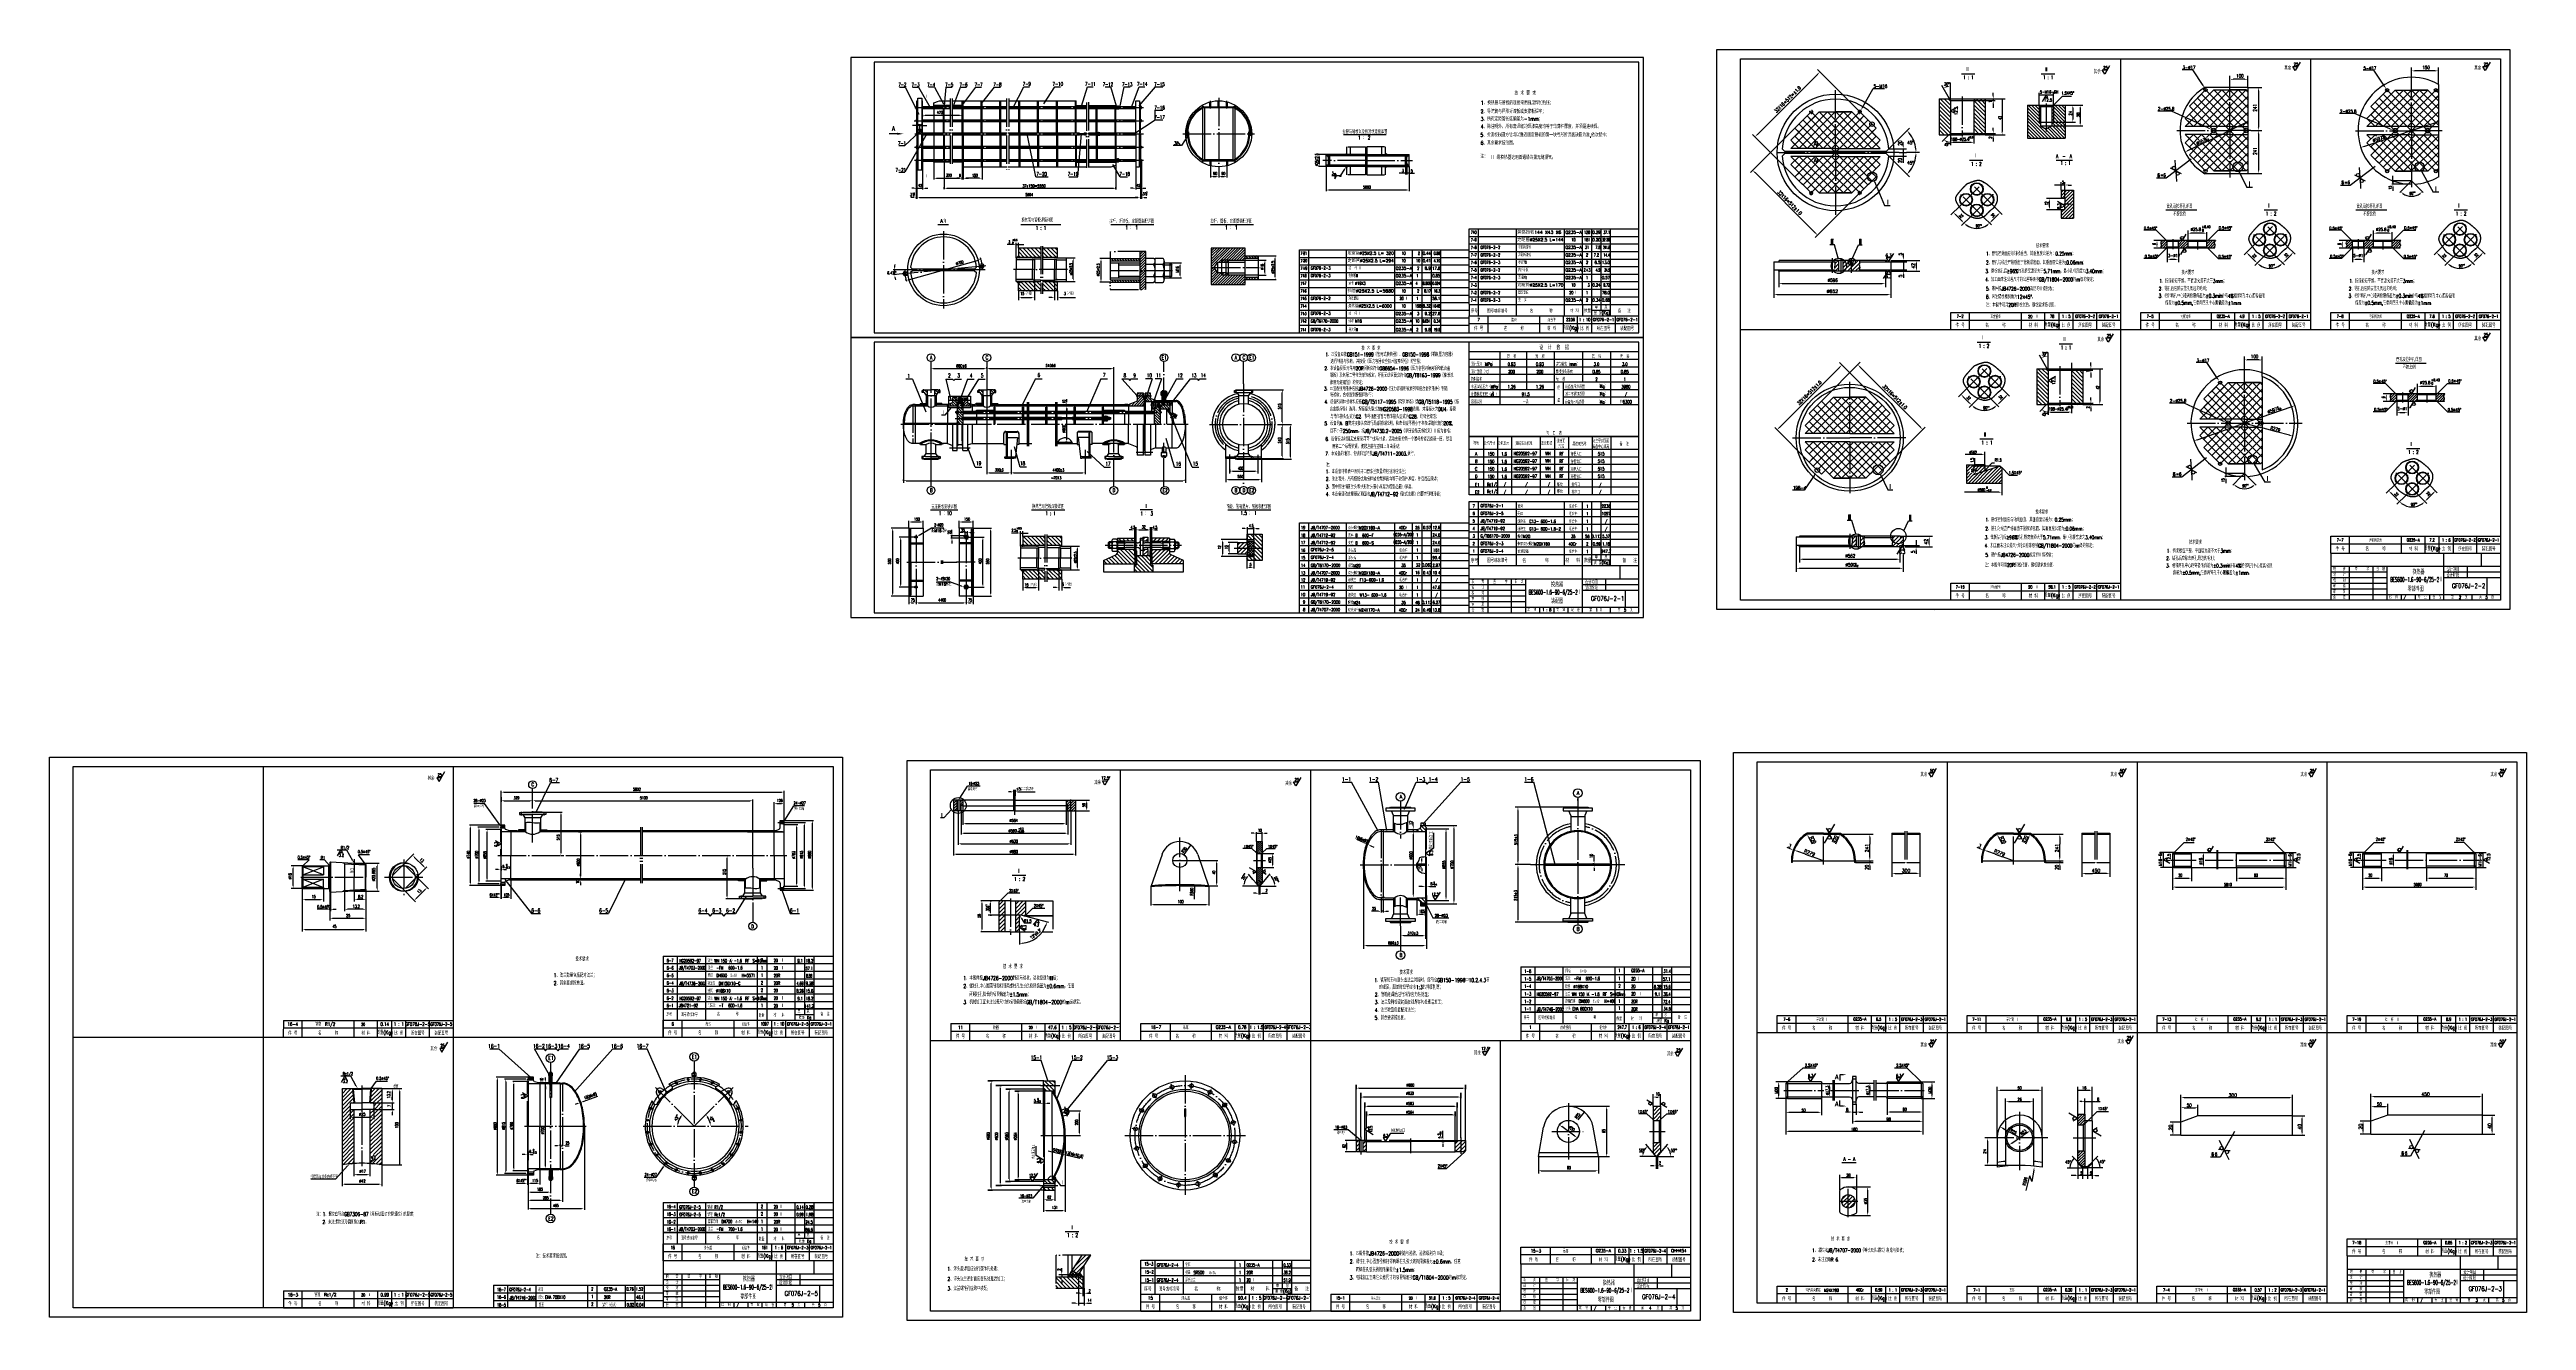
# Model space of a CAD drawing. Extents: x -1018 to 1609, y -45 to 1303.
import ezdxf
from ezdxf.enums import TextEntityAlignment as Align

# ---------------------------------------------------------------- set-up
doc = ezdxf.new("R2010")
doc.units = 0
doc.header["$MEASUREMENT"] = 0
for name, pattern in [('DASHDOT-M', [36, 30, -3, 0, -3]), ('DIVIDE-M', [39, 30, -3, 0, -3, 0, -3]), ('HIDDEN-M', [7, 5, -2])]:
    doc.linetypes.add(name, pattern=pattern)
doc.layers.get('0').update_dxf_attribs({"linetype": 'CONTINUOUS'})
for name, color, linetype in [('1', 3, 'CONTINUOUS'), ('CDR_DWG1', 4, 'CONTINUOUS'), ('CDR_DWG2', 2, 'CONTINUOUS'), ('CDR_DWG3', 1, 'DASHDOT-M'), ('CDR_DWG4', 3, 'DIVIDE-M'), ('CDR_DWG5', 6, 'HIDDEN-M'), ('XS', 2, 'CONTINUOUS')]:
    doc.layers.add(name, color=color, linetype=linetype)
doc.styles.add('HZ', font='romans', dxfattribs={"width": 0.7, "bigfont": 'hz'})

# ---------------------------------------------------------------- blocks, each defined once
blk = doc.blocks.new('*X59')
for p, q in [((167.2, 209.7), (172.7, 215.1)), ((167.2, 212.5), (169.9, 215.1)), ((169.2, 208.8), (175.5, 215.1)), ((169.2, 206), (177.2, 214)), ((170.2, 204.1), (177.2, 211.2)), ((173, 204.1), (177.2, 208.4)), ((175.8, 204.1), (177.2, 205.5))]:
    blk.add_line(p, q)
blk = doc.blocks.new('*X51')
at = {"color": 0}
for p, q in [((140.5, 68.8), (140.4, 68.9)), ((143.3, 68.8), (141.5, 70.7)), ((141.7, 71), (145.4, 74.7)), ((142.4, 68.8), (147.1, 73.6)), ((146.1, 68.8), (142.6, 72.4)), ((149, 68.8), (143.7, 74.1)), ((145.2, 68.8), (148.8, 72.4)), ((151.8, 68.8), (147, 73.6)), ((148, 68.8), (153.2, 74)), ((150.8, 68.8), (153.6, 71.6)), ((154.6, 68.8), (151.8, 71.7)), ((153.7, 68.8), (154.9, 70))]:
    blk.add_line(p, q, dxfattribs=at)
blk = doc.blocks.new('*X52')
at = {"color": 0}
for p, q in [((138.3, 56.8), (127.3, 67.9)), ((134.1, 56.8), (127.3, 63.6)), ((129.9, 56.8), (127.3, 59.4)), ((133.1, 66.3), (130.6, 68.8)), ((142.6, 56.8), (134.1, 65.3)), ((146.8, 56.8), (134.8, 68.8)), ((151.1, 56.8), (139.1, 68.8)), ((155.3, 56.8), (143.3, 68.8)), ((157.3, 59.1), (147.6, 68.8)), ((157.3, 63.3), (151.8, 68.8)), ((157.3, 67.6), (156, 68.8))]:
    blk.add_line(p, q, dxfattribs=at)
blk = doc.blocks.new('*X96')
at = {"layer": '1', "color": 0, "linetype": 'Continuous'}
for p, q in [((-23341.3, -21618.1), (-23331.7, -21608.5)), ((-23341.3, -21613.9), (-23336, -21608.5)), ((-23341.3, -21609.6), (-23340.2, -21608.5)), ((-23341.3, -21622.3), (-23330.1, -21611.1)), ((-23341.3, -21626.6), (-23329.7, -21615)), ((-23341.3, -21630.8), (-23329.4, -21618.9)), ((-23311.5, -21622.3), (-23299.3, -21610)), ((-23311.1, -21617.6), (-23302, -21608.5)), ((-23310.7, -21612.9), (-23306.3, -21608.5)), ((-23308.6, -21623.5), (-23299.3, -21614.3)), ((-23304.3, -21623.5), (-23299.3, -21618.5)), ((-23341.3, -21635.1), (-23332.8, -21626.6)), ((-23341.3, -21639.3), (-23332.4, -21630.4)), ((-23341.3, -21643.6), (-23328.8, -21631.1)), ((-23341.3, -21647.8), (-23328.8, -21635.3)), ((-23341.3, -21652), (-23328.8, -21639.5)), ((-23341.3, -21656.3), (-23328.8, -21643.8)), ((-23329.8, -21623.5), (-23329, -21622.8)), ((-23311.8, -21639.5), (-23302.8, -21630.5)), ((-23311.8, -21635.3), (-23307.1, -21630.5)), ((-23311.8, -21631), (-23311.3, -21630.5)), ((-23311.8, -21643.8), (-23299.3, -21631.3)), ((-23311.8, -21648), (-23299.3, -21635.5)), ((-23311.8, -21652.2), (-23299.3, -21639.7)), ((-23311.8, -21656.5), (-23299.3, -21644)), ((-23308.6, -21623.6), (-23308.6, -21623.5)), ((-23307.8, -21627), (-23304.3, -21623.5)), ((-23307.1, -21630.5), (-23300.1, -21623.5)), ((-23302.8, -21630.5), (-23299.3, -21627)), ((-23300.1, -21623.5), (-23299.3, -21622.8)), ((-23341.3, -21660.5), (-23328.8, -21648)), ((-23341.3, -21664.8), (-23328.8, -21652.3)), ((-23341.3, -21669), (-23328.8, -21656.5)), ((-23341.3, -21673.3), (-23328.8, -21660.8)), ((-23341.3, -21677.5), (-23328.8, -21665)), ((-23341.3, -21681.7), (-23328.8, -21669.2)), ((-23311.8, -21660.7), (-23299.3, -21648.2)), ((-23311.8, -21665), (-23299.3, -21652.5)), ((-23311.8, -21669.2), (-23299.3, -21656.7)), ((-23311.8, -21673.4), (-23299.3, -21660.9)), ((-23311.8, -21677.7), (-23299.3, -21665.2)), ((-23308.1, -21678.2), (-23299.3, -21669.4)), ((-23341.3, -21686), (-23328.8, -21673.5)), ((-23340.4, -21689.3), (-23328.8, -21677.7)), ((-23335.4, -21688.6), (-23328.8, -21682)), ((-23330.6, -21688), (-23328.8, -21686.2)), ((-23311.8, -21681.9), (-23311.6, -21681.8)), ((-23311.8, -21686.2), (-23309.8, -21684.2)), ((-23309.5, -21688.1), (-23299.3, -21677.9)), ((-23306.2, -21680.6), (-23299.3, -21673.7)), ((-23305.6, -21688.5), (-23299.3, -21682.2)), ((-23301.9, -21689), (-23299.3, -21686.4))]:
    blk.add_line(p, q, dxfattribs=at)
blk = doc.blocks.new('CZD')
at = {"layer": 'XS'}
blk.add_lwpolyline([(3.5, 6.1), (0, 0), (-1.8, 3), (1.7, 3)], dxfattribs=at)
blk = doc.blocks.new('*X49')
for p, q in [((15.5, 49.5), (16, 50)), ((15.8, 47.6), (16.9, 48.7)), ((16.2, 45.9), (16.9, 46.6)), ((16.2, 43.7), (16.9, 44.5)), ((16.2, 41.6), (16.9, 42.4)), ((16.2, 39.5), (16.9, 40.3)), ((18.3, 48), (19.7, 49.4)), ((18.3, 45.9), (19.1, 46.7)), ((18.3, 43.8), (19.1, 44.6)), ((18.3, 41.7), (19.1, 42.4)), ((18.3, 39.6), (19.1, 40.3))]:
    blk.add_line(p, q)
blk = doc.blocks.new('*X56')
for p, q in [((10, 45.3), (10.6, 46)), ((11.2, 43.1), (11.9, 43.7)), ((12.4, 40.7), (13.1, 41.4)), ((13.6, 38.3), (14.3, 39)), ((14.7, 35.9), (15.4, 36.6)), ((15.7, 33.4), (16.4, 34.1)), ((16.7, 30.8), (17.4, 31.5)), ((17.6, 28.2), (18.3, 28.9)), ((18.4, 25.5), (19.2, 26.2)), ((19.1, 22.7), (19.9, 23.5)), ((19.8, 19.8), (20.6, 20.6)), ((20.4, 16.9), (21.3, 17.7)), ((20.9, 13.9), (21.8, 14.7)), ((21.4, 10.8), (22.3, 11.6)), ((21.7, 7.5), (22.6, 8.5)), ((21.9, 4.2), (22.9, 5.2)), ((22, 0.8), (23, 1.8)), ((18.9, -23.5), (20.3, -22.1)), ((20, -18.9), (21.3, -17.6)), ((20.8, -14.5), (22, -13.3)), ((21.4, -10.4), (22.5, -9.3)), ((21.8, -6.5), (22.8, -5.4)), ((22, -2.8), (23, -1.8)), ((12.6, -40.5), (14.5, -38.6)), ((15.4, -34.1), (17.1, -32.4)), ((17.4, -28.5), (18.9, -27.1))]:
    blk.add_line(p, q)
blk = doc.blocks.new('*X57')
at = {"color": 0}
for p, q in [((139.7, 161.5), (136.7, 164.6)), ((143.9, 161.5), (139.9, 165.5)), ((147.7, 162.1), (144.2, 165.5)), ((138.2, 154.5), (135.7, 157.1)), ((142.5, 154.5), (139.5, 157.5)), ((146.7, 154.5), (143.7, 157.5))]:
    blk.add_line(p, q, dxfattribs=at)
blk = doc.blocks.new('*X58')
at = {"color": 0}
for p, q in [((143.5, 259.5), (135.7, 267.4)), ((139.3, 259.5), (135.7, 263.1)), ((147.7, 259.6), (136.8, 270.5)), ((147.7, 263.9), (141, 270.5)), ((147.7, 268.1), (145.2, 270.5))]:
    blk.add_line(p, q, dxfattribs=at)
blk = doc.blocks.new('*X61')
for p, q in [((97.5, 122.9), (101.9, 127.3)), ((97.5, 118.7), (104, 125.2)), ((97.5, 114.5), (104, 121)), ((97.5, 110.2), (104, 116.7)), ((97.5, 106), (104, 112.5)), ((97.5, 101.7), (104, 108.2)), ((115, 119.2), (123.1, 127.3)), ((115, 123.5), (118.8, 127.3)), ((115, 115), (125.5, 125.5)), ((115, 110.8), (125.5, 121.3)), ((115, 106.5), (119, 110.5)), ((115, 102.3), (119, 106.3)), ((120.4, 111.9), (125.5, 117)), ((123.8, 111.1), (125.5, 112.8)), ((97.5, 97.5), (104, 104)), ((98.6, 94.3), (104, 99.8)), ((102.8, 94.3), (104, 95.5)), ((115, 98), (119, 102)), ((115.5, 94.3), (119, 97.8))]:
    blk.add_line(p, q)
blk = doc.blocks.new('*X60')
for p, q in [((47.9, 211.9), (51.1, 215.1)), ((47.9, 214.8), (48.2, 215.1)), ((47.9, 209.1), (51.4, 212.6)), ((54.4, 212.8), (56.7, 215.1)), ((54.4, 210), (57.9, 213.5)), ((57, 209.8), (57.9, 210.6)), ((47.9, 206.3), (51.4, 209.8)), ((48.5, 204.1), (51.4, 207)), ((51.4, 204.1), (51.4, 204.1)), ((54.4, 207.1), (55.9, 208.6)), ((54.4, 204.3), (55.9, 205.8))]:
    blk.add_line(p, q)
blk = doc.blocks.new('*X95')
at = {"layer": '1', "color": 0, "linetype": 'Continuous'}
for p, q in [((-22613.2, -21032.6), (-22619.3, -21026.5)), ((-22618, -21032), (-22619.3, -21030.8)), ((-22609, -21032.6), (-22618.6, -21023)), ((-22604.7, -21032.6), (-22614.4, -21023)), ((-22600.5, -21032.6), (-22610.1, -21023)), ((-22596.3, -21032.6), (-22605.9, -21023)), ((-22595.8, -21028.8), (-22601.6, -21023)), ((-22595.8, -21024.6), (-22597.4, -21023)), ((-22587.8, -21032.6), (-22593.8, -21026.6)), ((-22592, -21032.6), (-22593.8, -21030.8)), ((-22583.5, -21032.6), (-22593.1, -21023)), ((-22579.4, -21032.5), (-22588.9, -21023)), ((-22578, -21029.6), (-22584.7, -21023)), ((-22578, -21025.4), (-22580.4, -21023)), ((-22611.7, -21068.1), (-22619.3, -21060.5)), ((-22616, -21068.1), (-22619.3, -21064.7)), ((-22607.5, -21068.1), (-22616.8, -21058.8)), ((-22603.2, -21068.1), (-22612.5, -21058.8)), ((-22602.6, -21064.5), (-22608.3, -21058.8)), ((-22602.6, -21060.2), (-22604.1, -21058.8)), ((-22595.8, -21067), (-22602.6, -21060.2)), ((-22599, -21068.1), (-22602.6, -21064.5)), ((-22595.8, -21062.8), (-22599.8, -21058.8)), ((-22586.3, -21068.1), (-22593.8, -21060.5)), ((-22590.5, -21068.1), (-22593.8, -21064.8)), ((-22582, -21068.1), (-22591.3, -21058.8)), ((-22581.1, -21064.7), (-22587.1, -21058.8)), ((-22581.1, -21060.5), (-22582.8, -21058.8)), ((-22578, -21063.6), (-22581.1, -21060.5)), ((-22578, -21067.8), (-22581.1, -21064.7))]:
    blk.add_line(p, q, dxfattribs=at)
blk = doc.blocks.new('*X94')
at = {"layer": '1', "color": 0, "linetype": 'Continuous'}
for p, q in [((-22621.4, -21058.2), (-22621.5, -21058.2)), ((-22621, -21058.2), (-22621.2, -21058.4)), ((-22621.2, -21058.2), (-22619.2, -21060.2)), ((-22620.6, -21058.2), (-22621, -21058.6)), ((-22620.1, -21058.2), (-22620.8, -21058.8)), ((-22620.7, -21058.2), (-22618.9, -21060)), ((-22619.7, -21058.2), (-22620.6, -21059.1)), ((-22619.3, -21058.2), (-22620.4, -21059.3)), ((-22620.3, -21058.2), (-22618.7, -21059.8)), ((-22618.9, -21058.2), (-22620.2, -21059.5)), ((-22618.4, -21058.2), (-22619.9, -21059.7)), ((-22619.9, -21058.2), (-22618.4, -21059.6)), ((-22618, -21058.2), (-22619.7, -21059.9)), ((-22617.6, -21058.2), (-22619.5, -21060.1)), ((-22619.5, -21058.2), (-22618.2, -21059.4)), ((-22617.3, -21058.3), (-22619.3, -21060.3)), ((-22619, -21058.2), (-22618, -21059.3)), ((-22618.6, -21058.2), (-22617.7, -21059.1)), ((-22618.2, -21058.2), (-22617.5, -21058.9)), ((-22617.8, -21058.2), (-22617.3, -21058.6)), ((-22617.3, -21058.7), (-22617.4, -21058.8)), ((-22617.3, -21058.2), (-22617.3, -21058.2))]:
    blk.add_line(p, q, dxfattribs=at)
blk = doc.blocks.new('*X93')
at = {"layer": '1', "color": 0, "linetype": 'Continuous'}
for p, q in [((-22621.4, -21033.2), (-22621.5, -21033.1)), ((-22621.2, -21033.2), (-22619.2, -21031.2)), ((-22621, -21033.2), (-22621.2, -21032.9)), ((-22620.6, -21033.2), (-22621, -21032.7)), ((-22620.1, -21033.2), (-22620.8, -21032.5)), ((-22620.7, -21033.2), (-22618.9, -21031.4)), ((-22619.7, -21033.2), (-22620.6, -21032.3)), ((-22619.3, -21033.2), (-22620.4, -21032.1)), ((-22620.3, -21033.2), (-22618.7, -21031.6)), ((-22618.9, -21033.2), (-22620.2, -21031.9)), ((-22618.4, -21033.2), (-22619.9, -21031.7)), ((-22619.9, -21033.2), (-22618.4, -21031.7)), ((-22618, -21033.2), (-22619.7, -21031.5)), ((-22617.6, -21033.2), (-22619.5, -21031.3)), ((-22619.5, -21033.2), (-22618.2, -21031.9)), ((-22617.3, -21033.1), (-22619.3, -21031.1)), ((-22619, -21033.2), (-22618, -21032.1)), ((-22618.6, -21033.2), (-22617.7, -21032.3)), ((-22618.2, -21033.2), (-22617.5, -21032.5)), ((-22617.8, -21033.2), (-22617.3, -21032.7)), ((-22617.3, -21032.6), (-22617.4, -21032.6)), ((-22617.3, -21033.2), (-22617.3, -21033.2))]:
    blk.add_line(p, q, dxfattribs=at)
blk = doc.blocks.new('*X38')
for p, q in [((209.8, 208.8), (208.7, 210)), ((209.8, 206), (208.7, 207.1)), ((209.8, 203.2), (208.7, 204.3)), ((209.8, 200.3), (208.7, 201.5)), ((209.8, 197.5), (208.7, 198.6)), ((209.8, 194.7), (208.7, 195.8))]:
    blk.add_line(p, q)
blk = doc.blocks.new('*X39')
for p, q in [((184.9, 208.3), (183.7, 209.5)), ((184.9, 205.5), (183.7, 206.7)), ((184.9, 202.6), (183.7, 203.8)), ((184.9, 199.8), (183.7, 201)), ((184.9, 197), (183.7, 198.2)), ((184.9, 194.2), (183.7, 195.4))]:
    blk.add_line(p, q)
blk = doc.blocks.new('*X40')
for p, q in [((154.9, 207.2), (153.7, 208.4)), ((154.9, 204.4), (153.7, 205.6)), ((154.9, 201.5), (153.7, 202.7)), ((154.9, 198.7), (153.7, 199.9)), ((154.9, 195.9), (153.7, 197.1)), ((154.8, 193.1), (153.7, 194.2))]:
    blk.add_line(p, q)
blk = doc.blocks.new('*X14')
for p, q in [((90.7, 101.7), (84.3, 108)), ((90.7, 98.8), (84.3, 105.2)), ((90.7, 104.5), (85.2, 109.9)), ((90.7, 107.3), (87.4, 110.6)), ((90.7, 96), (84.3, 102.4)), ((90.7, 93.2), (84.3, 99.6)), ((90.7, 90.4), (84.3, 96.7)), ((88.1, 90.1), (84.3, 93.9))]:
    blk.add_line(p, q)
blk = doc.blocks.new('*X42')
at = {"color": 0}
for p, q in [((113.1, 198.9), (113.8, 199.6)), ((113.1, 199.3), (113.4, 199.6)), ((113.8, 198.9), (113.1, 199.6)), ((113.1, 198.5), (113.8, 199.2)), ((113.8, 198.5), (113.1, 199.2)), ((113.1, 198.1), (113.8, 198.8)), ((113.7, 198.1), (113.1, 198.8)), ((113.3, 198.1), (113.1, 198.4)), ((113.8, 199.4), (113.5, 199.6)), ((113.5, 198.1), (113.8, 198.3))]:
    blk.add_line(p, q, dxfattribs=at)
blk = doc.blocks.new('*X18')
for p, q in [((218.6, 171.7), (217.5, 172.9)), ((221.4, 171.7), (220.2, 172.9)), ((224.3, 171.7), (223.1, 172.9)), ((227.1, 171.7), (225.9, 172.9)), ((229.9, 171.7), (228.7, 172.9))]:
    blk.add_line(p, q)
blk = doc.blocks.new('*X13')
for p, q in [((41.1, 114.6), (44.4, 118)), ((41.1, 117.4), (41.6, 118)), ((41.1, 111.8), (46.2, 116.9)), ((41.6, 109.5), (46.2, 114.1)), ((44.5, 109.5), (47.3, 112.4)), ((47.3, 109.5), (48.7, 111))]:
    blk.add_line(p, q)
blk = doc.blocks.new('*X34')
for p, q in [((117.5, 219.3), (118.4, 220.2)), ((118, 218.5), (119, 219.4))]:
    blk.add_line(p, q)
blk = doc.blocks.new('*X19')
for p, q in [((85.4, 225.7), (83.4, 227.7)), ((88.9, 225.1), (85.7, 228.3)), ((88.6, 222.5), (85.9, 225.3)), ((98.7, 223.7), (96.8, 225.7)), ((97.1, 222.5), (96.8, 222.8)), ((99.8, 225.5), (97.6, 227.7)), ((102.4, 225.7), (99.8, 228.3))]:
    blk.add_line(p, q)
blk = doc.blocks.new('*X15')
for p, q in [((114.4, 233.2), (115.3, 234.1)), ((114.4, 233.9), (114.6, 234.1)), ((115.4, 232.5), (114.4, 233.5)), ((114.4, 232.5), (115.4, 233.4)), ((115.2, 232), (114.4, 232.7)), ((114.5, 232), (114.4, 232)), ((115.4, 233.2), (114.5, 234.1)), ((114.6, 232), (115.4, 232.7)), ((115.4, 234), (115.2, 234.1))]:
    blk.add_line(p, q)
blk = doc.blocks.new('*X22')
for p, q in [((149.8, 222), (150.4, 222.5)), ((149.8, 220.5), (151, 221.8)), ((149.8, 219.1), (151, 220.3)), ((149.8, 217.7), (151, 218.9)), ((149.8, 216.3), (151, 217.5)), ((149.8, 214.9), (151, 216.1)), ((149.8, 213.5), (151, 214.7)), ((149.8, 212.1), (151, 213.3))]:
    blk.add_line(p, q)
blk = doc.blocks.new('*X21')
for p, q in [((140.7, 221.3), (141.9, 222.5)), ((140.7, 219.9), (141.9, 221.1)), ((140.7, 218.5), (141.9, 219.7)), ((140.7, 217.1), (141.9, 218.3)), ((140.7, 215.7), (141.9, 216.9)), ((140.7, 214.3), (141.9, 215.5)), ((140.7, 212.9), (141.9, 214.1))]:
    blk.add_line(p, q)
blk = doc.blocks.new('*X35')
for p, q in [((117.5, 215), (118.8, 216.4)), ((117.5, 213.7), (119, 215.2)), ((118.9, 213.7), (119, 213.8))]:
    blk.add_line(p, q)
blk = doc.blocks.new('*X17')
for p, q in [((159.1, 238.3), (160.3, 239.5)), ((161.9, 238.3), (163.1, 239.5))]:
    blk.add_line(p, q)
blk = doc.blocks.new('*X20')
for p, q in [((133.6, 211.5), (132.4, 212.7)), ((136.4, 211.5), (135.2, 212.7)), ((139.2, 211.5), (138, 212.7))]:
    blk.add_line(p, q)
blk = doc.blocks.new('*X16')
for p, q in [((142.1, 238.3), (143.3, 239.5)), ((144.9, 238.3), (146.2, 239.5)), ((147.7, 238.3), (147.9, 238.4))]:
    blk.add_line(p, q)
blk = doc.blocks.new('*X41')
for p, q in [((135.1, 205.8), (136.1, 206.8)), ((137.9, 205.8), (138.9, 206.8)), ((140.8, 205.8), (141.7, 206.8)), ((143.6, 205.8), (144.6, 206.8)), ((146.4, 205.8), (147.4, 206.8)), ((149.3, 205.8), (150.2, 206.8)), ((152.1, 205.8), (153, 206.8))]:
    blk.add_line(p, q)
blk = doc.blocks.new('*X92')
at = {"layer": '1', "color": 0, "linetype": 'Continuous'}
for p, q in [((-22617.8, -20726.8), (-22623.9, -20720.7)), ((-22622.6, -20726.2), (-22623.9, -20725)), ((-22613.5, -20726.8), (-22623.1, -20717.2)), ((-22609.3, -20726.8), (-22618.9, -20717.2)), ((-22605, -20726.8), (-22614.7, -20717.2)), ((-22600.8, -20726.8), (-22610.4, -20717.2)), ((-22600.3, -20723), (-22606.2, -20717.2)), ((-22600.3, -20718.8), (-22601.9, -20717.2)), ((-22592.3, -20726.8), (-22598.3, -20720.8)), ((-22596.6, -20726.8), (-22598.3, -20725)), ((-22588.1, -20726.8), (-22597.7, -20717.2)), ((-22583.9, -20726.7), (-22593.4, -20717.2)), ((-22582.6, -20723.8), (-22589.2, -20717.2)), ((-22582.6, -20719.6), (-22585, -20717.2)), ((-22612, -20762.3), (-22621.3, -20752.9)), ((-22607.8, -20762.3), (-22617.1, -20752.9)), ((-22607.1, -20758.7), (-22612.8, -20752.9)), ((-22607.1, -20754.4), (-22608.6, -20752.9)), ((-22600.3, -20757), (-22604.4, -20752.9)), ((-22586.6, -20762.3), (-22595.9, -20752.9)), ((-22585.7, -20758.9), (-22591.6, -20752.9)), ((-22585.7, -20754.7), (-22587.4, -20752.9)), ((-22616.3, -20762.3), (-22623.9, -20754.7)), ((-22620.5, -20762.3), (-22623.9, -20758.9)), ((-22600.3, -20761.2), (-22607.1, -20754.4)), ((-22603.5, -20762.3), (-22607.1, -20758.7)), ((-22590.8, -20762.3), (-22598.3, -20754.7)), ((-22595, -20762.3), (-22598.3, -20759)), ((-22582.6, -20757.7), (-22585.7, -20754.7)), ((-22582.6, -20762), (-22585.7, -20758.9))]:
    blk.add_line(p, q, dxfattribs=at)
blk = doc.blocks.new('*X91')
at = {"layer": '1', "color": 0, "linetype": 'Continuous'}
for p, q in [((-22626, -20752.4), (-22626, -20752.4)), ((-22625.5, -20752.4), (-22625.8, -20752.6)), ((-22625.7, -20752.4), (-22623.7, -20754.4)), ((-22625.1, -20752.4), (-22625.6, -20752.8)), ((-22624.7, -20752.4), (-22625.4, -20753)), ((-22625.3, -20752.4), (-22623.5, -20754.2)), ((-22624.3, -20752.4), (-22625.1, -20753.2)), ((-22623.8, -20752.4), (-22624.9, -20753.4)), ((-22624.8, -20752.4), (-22623.2, -20754)), ((-22623.4, -20752.4), (-22624.7, -20753.7)), ((-22623, -20752.4), (-22624.5, -20753.9)), ((-22624.4, -20752.4), (-22623, -20753.8)), ((-22622.6, -20752.4), (-22624.3, -20754.1)), ((-22622.1, -20752.4), (-22624, -20754.3)), ((-22624, -20752.4), (-22622.7, -20753.6)), ((-22621.8, -20752.5), (-22623.8, -20754.5)), ((-22623.6, -20752.4), (-22622.5, -20753.4)), ((-22623.2, -20752.4), (-22622.3, -20753.3)), ((-22622.7, -20752.4), (-22622, -20753.1)), ((-22622.3, -20752.4), (-22621.8, -20752.8)), ((-22621.9, -20752.4), (-22621.8, -20752.4)), ((-22621.8, -20752.9), (-22621.9, -20753))]:
    blk.add_line(p, q, dxfattribs=at)
blk = doc.blocks.new('*X90')
at = {"layer": '1', "color": 0, "linetype": 'Continuous'}
for p, q in [((-22625.5, -20727.4), (-22625.8, -20727.1)), ((-22625.7, -20727.4), (-22623.7, -20725.4)), ((-22625.1, -20727.4), (-22625.6, -20726.9)), ((-22624.7, -20727.4), (-22625.4, -20726.7)), ((-22625.3, -20727.4), (-22623.5, -20725.6)), ((-22624.3, -20727.4), (-22625.1, -20726.5)), ((-22623.8, -20727.4), (-22624.9, -20726.3)), ((-22624.8, -20727.4), (-22623.2, -20725.7)), ((-22623.4, -20727.4), (-22624.7, -20726.1)), ((-22623, -20727.4), (-22624.5, -20725.9)), ((-22624.4, -20727.4), (-22623, -20725.9)), ((-22622.6, -20727.4), (-22624.3, -20725.7)), ((-22622.1, -20727.4), (-22624, -20725.5)), ((-22624, -20727.4), (-22622.7, -20726.1)), ((-22621.8, -20727.2), (-22623.8, -20725.3)), ((-22623.6, -20727.4), (-22622.5, -20726.3)), ((-22623.2, -20727.4), (-22622.3, -20726.5)), ((-22622.7, -20727.4), (-22622, -20726.7)), ((-22622.3, -20727.4), (-22621.8, -20726.9)), ((-22621.8, -20726.8), (-22621.9, -20726.7)), ((-22626, -20727.4), (-22626, -20727.3)), ((-22621.9, -20727.4), (-22621.8, -20727.3))]:
    blk.add_line(p, q, dxfattribs=at)
blk = doc.blocks.new('*X66')
at = {"color": 0}
for p, q in [((107.8, 170), (108.8, 171)), ((110.6, 170), (111.6, 171)), ((113.4, 170), (114.4, 171)), ((116.3, 170), (117.3, 171))]:
    blk.add_line(p, q, dxfattribs=at)
blk = doc.blocks.new('*X65')
at = {"color": 0}
for p, q in [((90.8, 170), (91.8, 171)), ((93.6, 170), (94.6, 171)), ((96.5, 170), (97.5, 171)), ((99.3, 170), (100.3, 171)), ((102.1, 170), (103.1, 171))]:
    blk.add_line(p, q, dxfattribs=at)
blk = doc.blocks.new('*X50')
for p, q in [((18.7, 5.5), (36.3, 23)), ((20.8, 12), (31.8, 23)), ((21.4, 3.7), (30.6, 12.9))]:
    blk.add_line(p, q)
blk = doc.blocks.new('*X55')
for p, q in [((120.3, 159.7), (115.2, 164.8)), ((124.1, 160.1), (119.4, 164.8)), ((124, 156), (122.3, 157.7)), ((124, 164.5), (123.7, 164.8)), ((119.8, 156), (119, 156.8))]:
    blk.add_line(p, q)
blk = doc.blocks.new('*X89')
at = {"layer": '1', "color": 0, "linetype": 'Continuous'}
for p, q in [((-21950.9, -21632.6), (-21945.5, -21627.2)), ((-21950.9, -21628.4), (-21949.7, -21627.2)), ((-21950.9, -21636.9), (-21942.9, -21628.9)), ((-21950.9, -21641.1), (-21942.9, -21633.1)), ((-21947.7, -21642.2), (-21942.9, -21637.3)), ((-21950.9, -21670.8), (-21945.6, -21665.6)), ((-21950.9, -21666.6), (-21949.9, -21665.6)), ((-21950.9, -21675), (-21942.9, -21667)), ((-21949.6, -21678.1), (-21942.9, -21671.3)), ((-21947.7, -21680.4), (-21942.9, -21675.5))]:
    blk.add_line(p, q, dxfattribs=at)
blk = doc.blocks.new('MM')
at = {"layer": 'XS', "color": 3}
blk.add_lwpolyline([(3.8, 6.7), (0, 0), (-1.9, 3.3)], dxfattribs=at)
blk.add_circle((0, 3), 1.5, dxfattribs=at)
blk = doc.blocks.new('*X76')
at = {"color": 0}
for p, q in [((240.7, 219.5), (245.7, 224.5)), ((240.8, 215.4), (249.9, 224.4)), ((242.4, 212.7), (252.5, 222.8)), ((244.9, 211), (254.3, 220.3)), ((248.7, 210.5), (254.7, 216.6))]:
    blk.add_line(p, q, dxfattribs=at)
blk = doc.blocks.new('*X77')
at = {"color": 0}
for p, q in [((152.1, 157.7), (157.6, 163.3)), ((152.1, 160.6), (154.8, 163.3)), ((152.1, 154.9), (159.3, 162.1)), ((152.1, 152.1), (159.6, 159.6)), ((153.2, 150.4), (159.6, 156.7)), ((154.7, 149), (159.6, 153.9)), ((156.1, 147.6), (159.6, 151.1)), ((158.1, 146.7), (159.6, 148.2))]:
    blk.add_line(p, q, dxfattribs=at)
blk = doc.blocks.new('*X78')
at = {"color": 0}
for p, q in [((152.1, 197.3), (156.9, 202.2)), ((152.1, 200.2), (154.1, 202.2)), ((152.1, 194.5), (159.5, 201.9)), ((152.1, 191.7), (159.5, 199.1)), ((154.1, 190.9), (159.5, 196.3)), ((156.9, 190.9), (159.5, 193.5))]:
    blk.add_line(p, q, dxfattribs=at)
blk = doc.blocks.new('*X53')
for p, q in [((115.2, 200), (115.8, 200.6)), ((117, 199), (118.6, 200.6)), ((119.8, 199), (121.4, 200.6)), ((122.6, 199), (124, 200.4))]:
    blk.add_line(p, q)
blk = doc.blocks.new('*X54')
for p, q in [((117, 235.2), (114.6, 237.5)), ((121.2, 235.2), (117.8, 238.6)), ((124, 236.6), (119, 241.6)), ((124, 240.9), (120.9, 244))]:
    blk.add_line(p, q)
blk = doc.blocks.new('*X48')
at = {"color": 0}
for p, q in [((122.7, 49.1), (126, 52.4)), ((124.7, 38.3), (138.7, 52.4)), ((124.7, 42.6), (134.5, 52.4)), ((124.7, 46.8), (130.3, 52.4)), ((128, 37.4), (143, 52.4)), ((132.2, 37.4), (143.3, 48.4)), ((136.5, 37.4), (145.7, 46.6)), ((140.7, 37.4), (148.6, 45.3)), ((145, 37.4), (151.5, 43.9)), ((149.2, 37.4), (154.4, 42.6)), ((153.4, 37.4), (157.3, 41.3)), ((157.7, 37.4), (158.2, 37.9))]:
    blk.add_line(p, q, dxfattribs=at)
blk = doc.blocks.new('*X47')
at = {"color": 0}
for p, q in [((115.2, 62.8), (117.8, 65.4)), ((118, 61.4), (120.2, 63.5)), ((124.7, 63.8), (125.3, 64.4)), ((126.5, 61.4), (129.5, 64.4)), ((130.8, 61.4), (133.8, 64.4)), ((135, 61.4), (138, 64.4)), ((139.3, 61.4), (142.3, 64.4)), ((115.2, 50), (117.5, 52.4)), ((115.3, 45.9), (120.2, 50.8)), ((119.5, 45.9), (120.2, 46.6))]:
    blk.add_line(p, q, dxfattribs=at)
blk = doc.blocks.new('*X43')
for p, q in [((103.6, 108.5), (100.1, 112)), ((107.9, 108.5), (103, 113.4)), ((112.1, 108.5), (105.9, 114.7)), ((116.4, 108.5), (108.8, 116.1)), ((120.6, 108.5), (111.7, 117.4)), ((124.8, 108.5), (114.5, 118.9)), ((129.1, 108.5), (115, 122.6)), ((133.3, 108.5), (118.3, 123.5)), ((133.5, 112.6), (122.6, 123.5)), ((133.5, 116.8), (126.8, 123.5)), ((135, 119.6), (131.1, 123.5))]:
    blk.add_line(p, q)
blk = doc.blocks.new('*X46')
at = {"color": 0}
for p, q in [((109, 28.9), (105.9, 32)), ((113.3, 28.9), (106.3, 35.9)), ((121.8, 28.9), (108.2, 42.4)), ((117.5, 28.9), (108.2, 38.2)), ((125.6, 29.2), (109, 45.9)), ((123.2, 35.9), (113.3, 45.9)), ((123.2, 40.1), (117.5, 45.9)), ((123.2, 44.4), (121.7, 45.9)), ((125.6, 33.5), (123.3, 35.9))]:
    blk.add_line(p, q, dxfattribs=at)
blk = doc.blocks.new('*X44')
for p, q in [((106.7, 44.4), (108.2, 45.9)), ((106.7, 45.8), (106.8, 45.9)), ((108.2, 43.8), (106.7, 45.3)), ((106.7, 43), (108.2, 44.5)), ((108.2, 42.4), (106.7, 43.9)), ((106.7, 41.6), (108.2, 43)), ((108.2, 41), (106.7, 42.5)), ((106.7, 40.1), (108.2, 41.6)), ((108.2, 39.6), (106.7, 41.1)), ((106.7, 38.7), (108.2, 40.2)), ((107.8, 38.6), (106.7, 39.6)), ((108.2, 45.2), (107.6, 45.9)), ((108, 38.6), (108.2, 38.8))]:
    blk.add_line(p, q)
blk = doc.blocks.new('*X45')
at = {"color": 0}
for p, q in [((92.4, 61.4), (89.4, 64.4)), ((96.6, 61.4), (93.6, 64.4)), ((100.8, 61.4), (97.8, 64.4)), ((105.1, 61.4), (102.1, 64.4)), ((106.7, 64), (106.3, 64.4))]:
    blk.add_line(p, q, dxfattribs=at)
blk = doc.blocks.new('*X73')
at = {"color": 0}
for p, q in [((138.2, 49.1), (142.7, 53.6)), ((138.7, 53.8), (142.1, 57.3)), ((139.2, 45.9), (142.7, 49.4))]:
    blk.add_line(p, q, dxfattribs=at)
blk = doc.blocks.new('*X74')
at = {"color": 0}
for p, q in [((128.1, 68.7), (132.2, 72.8)), ((128.1, 64.4), (132.2, 68.5))]:
    blk.add_line(p, q, dxfattribs=at)
blk = doc.blocks.new('*X75')
at = {"color": 0}
for p, q in [((137.5, 82.3), (144.2, 89.1)), ((137.5, 78.1), (147.8, 88.4)), ((137.6, 86.7), (140, 89.1)), ((141.3, 77.7), (148.9, 85.3)), ((146.9, 79), (148.9, 81))]:
    blk.add_line(p, q, dxfattribs=at)
blk = doc.blocks.new('*X32')
for p, q in [((337.1, 207), (337.9, 207.8)), ((338.4, 205.5), (339.3, 206.3)), ((339.5, 203.8), (340.4, 204.6)), ((340.6, 202), (341.4, 202.9)), ((341.4, 200), (342.3, 200.9)), ((342.1, 197.9), (343.1, 198.8)), ((342.6, 195.6), (343.7, 196.6)), ((342.9, 193), (344, 194.1))]:
    blk.add_line(p, q)
blk = doc.blocks.new('*X28')
for p, q in [((329.7, 204.8), (324.1, 210.5)), ((328.7, 208.7), (326.9, 210.5)), ((329.7, 202), (323.8, 207.9)), ((329.7, 199.2), (323.8, 205.1)), ((329.7, 196.4), (323.8, 202.3)), ((329.7, 193.5), (323.8, 199.5)), ((328.4, 192.1), (323.8, 196.6)), ((325.5, 192.1), (323.8, 193.8))]:
    blk.add_line(p, q)
blk = doc.blocks.new('*X24')
for p, q in [((346.3, 236.4), (345.1, 237.6)), ((349.2, 236.3), (347.9, 237.6)), ((355.2, 230.3), (352.5, 233)), ((356.6, 226.1), (354.9, 227.8)), ((357.3, 222.5), (355.9, 223.9)), ((357.8, 219.2), (356.5, 220.5)), ((358, 216.1), (356.8, 217.4)), ((358.1, 213.2), (357, 214.4))]:
    blk.add_line(p, q)
blk = doc.blocks.new('*X36')
for p, q in [((269.9, 208.1), (268.7, 209.3)), ((269.9, 205.3), (268.7, 206.5)), ((269.9, 202.5), (268.7, 203.7)), ((269.9, 199.7), (268.7, 200.9)), ((269.9, 196.8), (268.7, 198)), ((269.9, 194), (268.7, 195.2))]:
    blk.add_line(p, q)
blk = doc.blocks.new('*X37')
for p, q in [((239.9, 207), (238.7, 208.2)), ((239.9, 204.2), (238.7, 205.4)), ((239.9, 201.4), (238.7, 202.6)), ((239.9, 198.5), (238.7, 199.7)), ((239.9, 195.7), (238.7, 196.9)), ((239.7, 193.1), (238.7, 194.1)), ((239.9, 209.9), (239.7, 210.1))]:
    blk.add_line(p, q)
blk = doc.blocks.new('*X31')
for p, q in [((338, 222.1), (336.3, 223.8)), ((337.4, 221.1), (336.3, 222.2)), ((337.4, 219.6), (336.3, 220.6)), ((337.4, 218), (336.3, 219.1)), ((337.4, 216.5), (336.3, 217.5)), ((336.3, 216), (336.3, 216)), ((338.4, 223.2), (336.4, 225.1)), ((338.4, 224.8), (337.9, 225.2))]:
    blk.add_line(p, q)
blk = doc.blocks.new('*X23')
for p, q in [((326.9, 236.4), (328.1, 237.6)), ((329.7, 236.4), (330.9, 237.6)), ((338.2, 236.4), (339.4, 237.6)), ((341.1, 236.4), (342.2, 237.6))]:
    blk.add_line(p, q)
blk = doc.blocks.new('*X30')
for p, q in [((334.2, 223), (332.2, 225)), ((334.2, 221.6), (332.2, 223.6)), ((332.7, 225.9), (332.4, 226.2)), ((334.2, 220.1), (333.2, 221.2)), ((334.2, 218.7), (333.2, 219.7)), ((334.2, 217.3), (333.2, 218.3)), ((334.2, 216), (333.2, 216.9)), ((334.2, 224.4), (333.5, 225.1))]:
    blk.add_line(p, q)
blk = doc.blocks.new('*X29')
for p, q in [((318.6, 216), (313.7, 220.8)), ((321.4, 216), (314, 223.4)), ((315.8, 216), (314, 217.7)), ((319.6, 220.6), (315.2, 225)), ((319.6, 223.4), (318.1, 225)), ((324.3, 216), (321.9, 218.4))]:
    blk.add_line(p, q)
blk = doc.blocks.new('*X25')
for p, q in [((313.2, 218.4), (313.5, 218.7)), ((314, 217.7), (313.2, 218.6)), ((313.2, 217.7), (314, 218.5)), ((314, 217), (313.2, 217.9)), ((313.2, 217), (314, 217.8)), ((314, 216.3), (313.2, 217.2)), ((313.2, 216.3), (314, 217.1)), ((313.7, 216), (313.2, 216.5)), ((313.5, 216), (314, 216.4)), ((314, 218.4), (313.7, 218.7))]:
    blk.add_line(p, q)
blk = doc.blocks.new('*X27')
for p, q in [((328.7, 209.9), (329.3, 210.5)), ((328.7, 209.2), (329.7, 210.2)), ((329.7, 209.8), (329.1, 210.5)), ((329.7, 209.1), (328.7, 210.1)), ((328.7, 208.5), (329.7, 209.5)), ((329.7, 208.4), (328.7, 209.4)), ((328.7, 207.8), (329.7, 208.8)), ((329.6, 207.8), (328.7, 208.7)), ((328.9, 207.8), (328.7, 208)), ((329.4, 207.8), (329.7, 208.1))]:
    blk.add_line(p, q)
blk = doc.blocks.new('*X33')
for p, q in [((296.4, 211.5), (298.5, 213.7)), ((299.2, 211.5), (303.2, 215.5)), ((302, 211.5), (312.1, 221.6)), ((304.9, 211.5), (312.1, 218.8)), ((305.5, 220.7), (309.8, 225)), ((305.5, 223.5), (307, 225)), ((305.5, 217.8), (312.1, 224.4)), ((307.7, 211.5), (313.2, 217)), ((310.5, 211.5), (313.2, 214.2))]:
    blk.add_line(p, q)
blk = doc.blocks.new('*X26')
for p, q in [((335.3, 207.8), (329.5, 213.5)), ((338.1, 207.8), (331.1, 214.8)), ((340.9, 207.8), (333.9, 214.8)), ((340.9, 210.6), (336.8, 214.8)), ((340.9, 213.4), (339.6, 214.8)), ((332.4, 207.8), (330.5, 209.7))]:
    blk.add_line(p, q)
blk = doc.blocks.new('*X69')
at = {"color": 0}
for p, q in [((240.7, 170), (241.7, 171)), ((243.5, 170), (244.5, 171)), ((246.4, 170), (247.4, 171)), ((249.2, 170), (250.2, 171))]:
    blk.add_line(p, q, dxfattribs=at)
blk = doc.blocks.new('*X63')
at = {"color": 0}
for p, q in [((252, 170), (253, 171)), ((254.9, 170), (255.9, 171)), ((257.7, 170), (258.7, 171)), ((260.5, 170), (261.5, 171)), ((263.3, 170), (264.3, 171)), ((266.2, 170), (267.2, 171)), ((269, 170), (270, 171)), ((271.8, 170), (272.8, 171)), ((274.7, 170), (275.7, 171)), ((277.5, 170), (278.5, 171))]:
    blk.add_line(p, q, dxfattribs=at)
blk = doc.blocks.new('*X88')
at = {"layer": '1', "color": 0, "linetype": 'Continuous'}
for p, q in [((-21618.2, -20953.9), (-21611.2, -20946.8)), ((-21618.2, -20950.4), (-21614.7, -20946.8)), ((-21618.2, -20957.4), (-21615.2, -20954.4)), ((-21618.2, -20961), (-21612.7, -20955.4)), ((-21618.2, -20964.5), (-21609.6, -20955.8)), ((-21616.4, -20966.2), (-21599.1, -20948.9)), ((-21612.9, -20966.2), (-21598.9, -20952.3)), ((-21611.8, -20951), (-21609.1, -20948.3)), ((-21609.4, -20966.2), (-21595.7, -20952.6)), ((-21609.1, -20948.3), (-21607.6, -20946.8)), ((-21608.7, -20951.4), (-21605.6, -20948.3)), ((-21607.9, -20954.1), (-21602.1, -20948.3)), ((-21605.8, -20966.2), (-21590.5, -20950.9)), ((-21605.6, -20948.3), (-21604.1, -20946.8)), ((-21602.3, -20966.2), (-21585.3, -20949.2)), ((-21602.1, -20948.3), (-21600.6, -20946.8)), ((-21598.8, -20966.2), (-21581.7, -20949.2)), ((-21595.2, -20966.2), (-21581.1, -20952.1)), ((-21591.7, -20966.2), (-21581.1, -20955.6)), ((-21588.2, -20966.2), (-21581.1, -20959.2)), ((-21584.6, -20966.2), (-21581.1, -20962.7)), ((-21581.1, -20966.2), (-21581.1, -20966.2))]:
    blk.add_line(p, q, dxfattribs=at)
blk = doc.blocks.new('*X87')
at = {"layer": '1', "color": 0, "linetype": 'Continuous'}
for p, q in [((-21544, -20847.9), (-21532, -20859.9)), ((-21544, -20852.1), (-21532, -20864.2)), ((-21544, -20856.4), (-21532, -20868.4)), ((-21542.7, -20845), (-21532, -20855.7)), ((-21538.4, -20845), (-21532, -20851.4)), ((-21534.2, -20845), (-21532, -20847.2)), ((-21507, -20846.7), (-21494.9, -20858.8)), ((-21507, -20851), (-21494.9, -20863)), ((-21507, -20855.2), (-21494.9, -20867.3)), ((-21504.5, -20845), (-21503, -20846.5)), ((-21503, -20846.5), (-21494.9, -20854.5)), ((-21500.3, -20845), (-21498.7, -20846.5)), ((-21498.7, -20846.5), (-21494.9, -20850.3)), ((-21496, -20845), (-21494.9, -20846.1)), ((-21544, -20860.6), (-21532, -20872.6)), ((-21544, -20864.8), (-21532, -20876.9)), ((-21544, -20869.1), (-21532, -20881.1)), ((-21544, -20873.3), (-21534.4, -20883)), ((-21544, -20877.6), (-21538.6, -20883)), ((-21544, -20881.8), (-21542.9, -20883)), ((-21507, -20859.5), (-21494.9, -20871.5)), ((-21507, -20863.7), (-21494.9, -20875.8)), ((-21507, -20867.9), (-21494.9, -20880)), ((-21507, -20872.2), (-21497.7, -20881.4)), ((-21507, -20876.4), (-21502, -20881.4)), ((-21507, -20880.7), (-21506.2, -20881.4)), ((-21506.2, -20881.4), (-21504.7, -20883)), ((-21502, -20881.4), (-21500.4, -20883)), ((-21497.7, -20881.4), (-21496.2, -20883))]:
    blk.add_line(p, q, dxfattribs=at)
blk = doc.blocks.new('*X86')
at = {"layer": '1', "color": 0, "linetype": 'Continuous'}
for p, q in [((-21518.1, -20658.1), (-21515.6, -20655.6)), ((-21518.1, -20661.6), (-21514.1, -20657.6)), ((-21518.1, -20682.8), (-21505.1, -20669.8)), ((-21517.4, -20664.4), (-21514.1, -20661.1)), ((-21517, -20685.2), (-21505.1, -20673.3)), ((-21514.1, -20664.7), (-21505.1, -20655.6)), ((-21514.1, -20661.1), (-21508.6, -20655.6)), ((-21514.1, -20657.6), (-21512.1, -20655.6)), ((-21514.1, -20668.2), (-21505.1, -20659.2)), ((-21514.1, -20671.7), (-21505.1, -20662.7)), ((-21514.1, -20675.3), (-21505.1, -20666.2)), ((-21518.1, -20679.3), (-21515.2, -20676.4)), ((-21513.4, -20685.2), (-21505.1, -20676.9)), ((-21509.9, -20685.2), (-21505.1, -20680.4)), ((-21506.4, -20685.2), (-21505.1, -20683.9))]:
    blk.add_line(p, q, dxfattribs=at)
blk = doc.blocks.new('*X68')
at = {"color": 0}
for p, q in [((110.2, 229), (111.2, 230)), ((113, 229), (114, 230)), ((115.9, 229), (116.9, 230))]:
    blk.add_line(p, q, dxfattribs=at)
blk = doc.blocks.new('*X67')
at = {"color": 0}
for p, q in [((90.4, 229), (91.4, 230)), ((93.2, 229), (94.2, 230)), ((96.1, 229), (97.1, 230)), ((98.9, 229), (99.9, 230)), ((101.7, 229), (102.7, 230))]:
    blk.add_line(p, q, dxfattribs=at)
blk = doc.blocks.new('*X70')
at = {"color": 0}
for p, q in [((240.3, 229), (241.3, 230)), ((243.1, 229), (244.1, 230)), ((246, 229), (247, 230)), ((248.8, 229), (249.8, 230))]:
    blk.add_line(p, q, dxfattribs=at)
blk = doc.blocks.new('*X64')
at = {"color": 0}
for p, q in [((251.6, 229), (252.6, 230)), ((254.5, 229), (255.5, 230)), ((257.3, 229), (258.3, 230)), ((260.1, 229), (261.1, 230)), ((262.9, 229), (263.9, 230)), ((265.8, 229), (266.8, 230)), ((268.6, 229), (269.6, 230)), ((271.4, 229), (272.4, 230)), ((274.3, 229), (275.3, 230)), ((277.1, 229), (278.1, 230))]:
    blk.add_line(p, q, dxfattribs=at)
blk = doc.blocks.new('GSGC1')
for p, q in [((306.5, 202), (307.5, 202)), ((306.5, 201), (307.5, 201)), ((306.5, 199), (307.5, 199)), ((306.5, 198), (307.5, 198))]:
    blk.add_line(p, q)
blk = doc.blocks.new('*X85')
at = {"layer": '1', "color": 0, "linetype": 'Continuous'}
for p, q in [((-21553.8, -20568.1), (-21539.8, -20582.1)), ((-21552.9, -20565.4), (-21539.8, -20578.6)), ((-21549.4, -20565.4), (-21539.8, -20575)), ((-21545.9, -20565.4), (-21539.8, -20571.5)), ((-21542.3, -20565.4), (-21539.8, -20568)), ((-21527.8, -20569.4), (-21526.3, -20570.9)), ((-21527.2, -20566.4), (-21526.3, -20567.3)), ((-21526.3, -20567.3), (-21513.8, -20579.8)), ((-21524.6, -20565.4), (-21513.8, -20576.3)), ((-21521.1, -20565.4), (-21513.8, -20572.7)), ((-21517.6, -20565.4), (-21513.8, -20569.2)), ((-21514, -20565.4), (-21513.8, -20565.7)), ((-21553.8, -20571.6), (-21539.8, -20585.6)), ((-21553.8, -20575.2), (-21528.5, -20600.4)), ((-21553.8, -20578.7), (-21532.1, -20600.4)), ((-21553.8, -20582.2), (-21535.6, -20600.4)), ((-21553.8, -20585.8), (-21539.1, -20600.4)), ((-21553.8, -20589.3), (-21542.7, -20600.4)), ((-21553.8, -20592.9), (-21546.2, -20600.4)), ((-21535.6, -20589.8), (-21525, -20600.4)), ((-21532, -20589.9), (-21521.5, -20600.4)), ((-21529.8, -20588.6), (-21517.9, -20600.4)), ((-21527.8, -20572.9), (-21526.3, -20574.4)), ((-21527.8, -20576.4), (-21526.3, -20577.9)), ((-21527.8, -20580), (-21526.3, -20581.5)), ((-21527.8, -20583.5), (-21523.9, -20587.4)), ((-21527.8, -20587), (-21527.4, -20587.4)), ((-21527.4, -20587.4), (-21514.4, -20600.4)), ((-21526.3, -20570.9), (-21513.8, -20583.4)), ((-21526.3, -20574.4), (-21517.2, -20583.4)), ((-21526.3, -20577.9), (-21520.8, -20583.4)), ((-21526.3, -20581.5), (-21524.3, -20583.4)), ((-21524.3, -20583.4), (-21520.3, -20587.4)), ((-21523.9, -20587.4), (-21513.8, -20597.5)), ((-21520.8, -20583.4), (-21516.8, -20587.4)), ((-21520.3, -20587.4), (-21513.8, -20594)), ((-21517.2, -20583.4), (-21513.8, -20586.9)), ((-21516.8, -20587.4), (-21513.8, -20590.4)), ((-21553.8, -20596.4), (-21549.7, -20600.4)), ((-21553.8, -20599.9), (-21553.3, -20600.4))]:
    blk.add_line(p, q, dxfattribs=at)
blk = doc.blocks.new('*X84')
at = {"layer": '1', "color": 0, "linetype": 'Continuous'}
for p, q in [((-21647.6, -20561.8), (-21635.6, -20573.8)), ((-21647.6, -20566), (-21635.6, -20578.1)), ((-21646.3, -20558.8), (-21635.6, -20569.6)), ((-21642, -20558.8), (-21635.6, -20565.3)), ((-21637.8, -20558.8), (-21635.6, -20561.1)), ((-21610.6, -20560.6), (-21598.5, -20572.7)), ((-21610.6, -20564.9), (-21598.5, -20576.9)), ((-21610.6, -20569.1), (-21598.5, -20581.2)), ((-21608.1, -20558.8), (-21606.6, -20560.4)), ((-21606.6, -20560.4), (-21598.5, -20568.4)), ((-21603.9, -20558.8), (-21602.3, -20560.4)), ((-21602.3, -20560.4), (-21598.5, -20564.2)), ((-21599.6, -20558.8), (-21598.5, -20560)), ((-21647.6, -20570.2), (-21635.6, -20582.3)), ((-21647.6, -20574.5), (-21635.6, -20586.5)), ((-21647.6, -20578.7), (-21635.6, -20590.8)), ((-21647.6, -20583), (-21635.6, -20595)), ((-21647.6, -20587.2), (-21638, -20596.8)), ((-21647.6, -20591.5), (-21642.2, -20596.8)), ((-21647.6, -20595.7), (-21646.5, -20596.8)), ((-21610.6, -20573.4), (-21598.5, -20585.4)), ((-21610.6, -20577.6), (-21598.5, -20589.7)), ((-21610.6, -20581.8), (-21598.5, -20593.9)), ((-21610.6, -20586.1), (-21601.3, -20595.3)), ((-21610.6, -20590.3), (-21605.6, -20595.3)), ((-21610.6, -20594.6), (-21609.8, -20595.3)), ((-21609.8, -20595.3), (-21608.3, -20596.8)), ((-21605.6, -20595.3), (-21604, -20596.8)), ((-21601.3, -20595.3), (-21599.8, -20596.8))]:
    blk.add_line(p, q, dxfattribs=at)

msp = doc.modelspace()

# ---------------------------------------------------------------- linework, layer by layer
for p, q in [((-168.4, 1294.8), (-168.4, 997.8)), ((672.6, 1294.8), (-168.4, 1294.8)), ((672.6, 997.8), (672.6, 1294.8)), ((750.3, 709.2), (750.3, 1303.2)), ((750.3, 1303.2), (1591.3, 1303.2)), ((1178.3, 1293.2), (1178.3, 719.2)), ((1379.8, 1293.2), (1379.8, 1006.2)), ((1591.3, 1303.2), (1591.3, 709.2)), ((-116.6, 1263.3), (-110.5, 1263.3)), ((-110.5, 1263.3), (-96.2, 1234.7)), ((-102.7, 1263.3), (-96.6, 1263.3)), ((-96.6, 1263.3), (-84.2, 1241.7)), ((-79.6, 1263.3), (-85.8, 1263.3)), ((-79.6, 1263.3), (-70, 1245.5)), ((-69.6, 1235.8), (-67, 1263.3)), ((-67, 1263.3), (-60.9, 1263.3)), ((-59.5, 1243.6), (-51.8, 1263.3)), ((-51.8, 1263.3), (-45.7, 1263.3)), ((-49.5, 1244.8), (-35.8, 1263.3)), ((-35.8, 1263.3), (-29.6, 1263.3)), ((-29.6, 1246), (-15.8, 1263.3)), ((-15.8, 1263.3), (-9.6, 1263.3)), ((4, 1241.8), (15.2, 1263.7)), ((15.2, 1263.7), (21.1, 1263.7)), ((36.5, 1245.5), (48.1, 1263.7)), ((48.1, 1263.7), (54, 1263.7)), ((76.5, 1243.3), (82.8, 1263.8)), ((82.8, 1263.8), (88.8, 1263.8)), ((101.5, 1263.8), (107.6, 1263.8)), ((113.6, 1243.2), (107.6, 1263.8)), ((117, 1241.7), (121.7, 1263.8)), ((121.7, 1263.8), (127.9, 1263.8)), ((129.4, 1242.1), (137.7, 1263.6)), ((154.6, 1263.6), (137.3, 1243.4)), ((137.6, 1263.6), (143.6, 1263.6)), ((154.6, 1263.6), (162.5, 1263.6)), ((857, 1276.8), (793.3, 1213.1)), ((901.9, 1237), (857, 1281.9)), ((904.8, 1241.8), (916, 1261.8)), ((916, 1261.8), (928.2, 1261.8)), ((997, 1250.8), (988.8, 1265)), ((997.9, 1253.7), (997.9, 1267.5)), ((1255, 1281.8), (1243.7, 1281.8)), ((1266.1, 1265), (1255, 1281.8)), ((1294.4, 1267.2), (1294.4, 1275.2)), ((1309.8, 1271.6), (1298.1, 1271.6)), ((1313.4, 1263.1), (1313.4, 1275.2)), ((1313.4, 1263.1), (1328.2, 1263.1)), ((1447.1, 1281.3), (1435.8, 1281.3)), ((1458.2, 1264.4), (1447.1, 1281.3)), ((1487, 1278.8), (1487, 1284.2)), ((1511.9, 1280.6), (1490.6, 1280.6)), ((1515.5, 1266.1), (1515.5, 1284.2)), ((154.6, 1238.8), (162.5, 1238.8)), ((154.6, 1228.8), (154.6, 1238.8)), ((828.8, 1198.3), (867.5, 1237)), ((828.8, 1206.9), (858.9, 1237)), ((833.1, 1219.8), (850.3, 1237)), ((837.3, 1198.3), (876.2, 1237.4)), ((876.1, 1211.2), (850.3, 1237)), ((850.3, 1228.4), (858.9, 1237)), ((876.1, 1219.8), (858.9, 1237)), ((858.9, 1237), (876.1, 1237)), ((876.1, 1228.4), (867.5, 1237)), ((914.8, 1198.3), (876.1, 1237.3)), ((893.3, 1237), (876.1, 1237)), ((876.1, 1219.8), (893.3, 1237)), ((876.1, 1211.2), (901.9, 1237)), ((876.1, 1228.4), (884.7, 1237)), ((923.4, 1198.3), (884.7, 1237)), ((923.4, 1206.9), (893.3, 1237)), ((901.9, 1228.4), (893.3, 1237)), ((919.1, 1219.8), (901.9, 1237)), ((985.9, 1250.8), (985.9, 1250.7)), ((997.9, 1249.2), (997.9, 1253.7)), ((997.9, 1238.3), (1005.7, 1242.8)), ((997.9, 1238.3), (1001.9, 1236)), ((1001.9, 1236), (1001.9, 1240.6)), ((1022.9, 1249.2), (1045.6, 1249.2)), ((1035, 1250.8), (1051.8, 1250.8)), ((1043.4, 1254.3), (1043.4, 1257.2)), ((1043.4, 1250.8), (1043.4, 1249.2)), ((1043.4, 1245.7), (1043.4, 1241.5)), ((1051.8, 1250.8), (1056, 1250.8)), ((1052.8, 1250.8), (1052.8, 1216.3)), ((1092.2, 1244.3), (1092.2, 1257.3)), ((1092.2, 1255.3), (1107.2, 1255.3)), ((1099.6, 1255.3), (1095.3, 1247.8)), ((1097.8, 1252.3), (1101.3, 1252.3)), ((1101.3, 1252.3), (1099.6, 1255.3)), ((1107.2, 1244.2), (1107.2, 1257.5)), ((1107.2, 1244.2), (1116.9, 1253.9)), ((1116.9, 1253.9), (1126.4, 1253.9)), ((1119.8, 1244.2), (1130.8, 1244.2)), ((1127.8, 1241.2), (1127.8, 1229.2)), ((1130.9, 1244.2), (1138.6, 1244.2)), ((1135.6, 1241.2), (1135.6, 1225.2)), ((1232.6, 1237.7), (1218, 1237.7)), ((1271.4, 1220), (1232.6, 1237.7)), ((1247.1, 1230.2), (1277.2, 1260.3)), ((1247.1, 1221.6), (1285.8, 1260.3)), ((1247.1, 1230.2), (1255.7, 1238.8)), ((1251.4, 1243.1), (1268.6, 1260.3)), ((1251.4, 1243.1), (1264.3, 1256)), ((1277.2, 1217.3), (1251.4, 1243.1)), ((1255.7, 1238.8), (1251.4, 1243.1)), ((1255.7, 1221.6), (1294.3, 1260.6)), ((1281.5, 1221.6), (1255.7, 1247.4)), ((1294.4, 1217.3), (1260, 1251.7)), ((1264.3, 1256), (1268.6, 1251.7)), ((1294.4, 1225.9), (1264.3, 1256)), ((1264.3, 1221.6), (1294.4, 1251.7)), ((1268.6, 1251.7), (1277.2, 1260.3)), ((1294.4, 1234.5), (1268.6, 1260.3)), ((1272.9, 1221.6), (1294.4, 1243.1)), ((1294.4, 1243.1), (1277.2, 1260.3)), ((1277.2, 1260.3), (1294.4, 1260.3)), ((1294.4, 1251.7), (1285.8, 1260.3)), ((1313.4, 1241.3), (1294, 1260.3)), ((1311.6, 1260.3), (1294.4, 1260.3)), ((1294.4, 1243.1), (1311.6, 1260.3)), ((1294.4, 1251.7), (1303, 1260.3)), ((1294.4, 1234.5), (1313.4, 1253.5)), ((1313.4, 1232.7), (1294.4, 1251.7)), ((1294.4, 1225.9), (1313.4, 1244.9)), ((1313.4, 1224.1), (1294.4, 1243.1)), ((1294.4, 1217.3), (1313.4, 1236.3)), ((1313.4, 1249.9), (1303, 1260.3)), ((1313.4, 1258.5), (1311.6, 1260.3)), ((1313.4, 1258.5), (1311.6, 1260.3)), ((1324.6, 1259.5), (1324.6, 1220.9)), ((1426.5, 1235.3), (1410.8, 1235.3)), ((1463.9, 1219.1), (1426.5, 1235.3)), ((1439.7, 1230), (1469.8, 1260.1)), ((1439.7, 1221.4), (1478.4, 1260.1)), ((1439.7, 1230), (1448.3, 1238.6)), ((1444, 1242.9), (1461.2, 1260.1)), ((1444, 1242.9), (1456.9, 1255.8)), ((1448.3, 1238.6), (1444, 1242.9)), ((1469.8, 1217.1), (1444, 1242.9)), ((1448.3, 1221.4), (1487.1, 1260.1)), ((1474.1, 1221.4), (1448.3, 1247.2)), ((1487, 1217.1), (1452.6, 1251.5)), ((1487, 1225.7), (1456.9, 1255.8)), ((1456.9, 1255.8), (1461.2, 1251.5)), ((1456.9, 1221.4), (1487, 1251.5)), ((1461.2, 1251.5), (1469.8, 1260.1)), ((1487, 1234.3), (1461.2, 1260.1)), ((1465.5, 1221.4), (1487, 1242.9)), ((1487, 1242.9), (1469.8, 1260.1)), ((1469.8, 1260.1), (1487, 1260.1)), ((1487, 1251.5), (1478.4, 1260.1)), ((1515.5, 1231.6), (1487, 1260.2)), ((1487, 1251.5), (1495.6, 1260.1)), ((1487, 1242.9), (1504.2, 1260.1)), ((1487, 1234.3), (1512.8, 1260.1)), ((1504.2, 1260.1), (1487, 1260.1)), ((1487, 1225.7), (1515.5, 1254.2)), ((1515.5, 1223), (1487, 1251.5)), ((1487, 1217.1), (1515.5, 1245.6)), ((1508.5, 1221.4), (1487, 1242.9)), ((1515.5, 1240.2), (1495.6, 1260.1)), ((1499.9, 1221.4), (1515.5, 1237)), ((1512.8, 1251.5), (1504.2, 1260.1)), ((1515.5, 1248.8), (1504.2, 1260.1)), ((1515.5, 1257.4), (1512.8, 1260.1)), ((1515.5, 1254.2), (1512.8, 1251.5)), ((-111, 1201.5), (-95.7, 1215.5)), ((-87.8, 1213.7), (-111, 1173)), ((-95.1, 1222.5), (-102.7, 1222.5)), ((-97.9, 1222.5), (-100.7, 1222.5)), ((-95.1, 1217.8), (-95.1, 1223.8)), ((-95.1, 1222.5), (-87.5, 1222.5)), ((-92.3, 1222.5), (-89.5, 1222.5)), ((-92.1, 1233.9), (-92.1, 1232.2)), ((-52.9, 1233.4), (-89.3, 1233.4)), ((-50.1, 1233.9), (-50.1, 1232.2)), ((28.1, 1168.3), (18.7, 1213.8)), ((72.5, 1168.2), (76.3, 1213.8)), ((132, 1213.7), (154.6, 1228.8)), ((154.6, 1228.8), (162.5, 1228.8)), ((188.7, 1211.4), (182.5, 1201.5)), ((833.1, 1219.8), (785.8, 1172.6)), ((833.1, 1168.2), (788.2, 1213.1)), ((828.8, 1206.9), (837.4, 1215.5)), ((833.1, 1219.8), (846, 1232.7)), ((854.6, 1198.3), (833.1, 1219.8)), ((837.4, 1215.5), (833.1, 1219.8)), ((846, 1198.3), (833.1, 1211.2)), ((863.2, 1198.3), (837.4, 1224.1)), ((876.1, 1194), (841.7, 1228.4)), ((876.1, 1202.6), (846, 1232.7)), ((846, 1232.7), (850.3, 1228.4)), ((846, 1198.3), (876.1, 1228.4)), ((854.6, 1198.3), (876.1, 1219.8)), ((863.2, 1198.3), (876.1, 1211.2)), ((876.1, 1202.6), (906.2, 1232.7)), ((906.2, 1198.3), (876.1, 1228.4)), ((876.1, 1194), (910.5, 1228.4)), ((897.6, 1198.3), (876.1, 1219.8)), ((889, 1198.3), (876.1, 1211.2)), ((889, 1198.3), (914.8, 1224.1)), ((897.6, 1198.3), (919.1, 1219.8)), ((906.2, 1232.7), (901.9, 1228.4)), ((919.1, 1219.8), (906.2, 1232.7)), ((906.2, 1198.3), (919.1, 1211.2)), ((914.8, 1215.5), (919.1, 1219.8)), ((923.4, 1206.9), (914.8, 1215.5)), ((954.5, 1219.8), (932.6, 1197.8)), ((996.4, 1212.8), (989.1, 1205.5)), ((997.9, 1214.3), (997.9, 1205.4)), ((1022.9, 1215.1), (1022.9, 1203.5)), ((1022.9, 1214.3), (1045.8, 1214.3)), ((1035, 1213), (1034.8, 1212.8)), ((1035, 1212.8), (1051.8, 1212.8)), ((1043.4, 1217.8), (1043.4, 1220.3)), ((1043.4, 1214.3), (1043.4, 1212.8)), ((1043.4, 1209.3), (1043.4, 1205.6)), ((1051.8, 1212.8), (1056, 1212.8)), ((1105.8, 1222.2), (1138.6, 1222.2)), ((1107.3, 1226.2), (1130.8, 1226.2)), ((1255.7, 1221.6), (1247.1, 1230.2)), ((1251.4, 1225.9), (1247.1, 1230.2)), ((1247.1, 1221.6), (1251.4, 1225.9)), ((1255.7, 1213), (1247.1, 1204.4)), ((1247.1, 1213), (1285.8, 1174.4)), ((1247.1, 1213), (1251.4, 1208.7)), ((1251.4, 1208.7), (1247.1, 1204.4)), ((1249.9, 1196.1), (1288.1, 1214.3)), ((1264.3, 1221.6), (1251.4, 1234.5)), ((1264.3, 1213), (1251.4, 1200.1)), ((1281.5, 1213), (1255.7, 1187.3)), ((1255.7, 1213), (1261.5, 1207.3)), ((1294.4, 1217.3), (1260, 1183)), ((1264.3, 1213), (1267.5, 1209.9)), ((1294.4, 1208.7), (1264.3, 1178.7)), ((1277.2, 1217.3), (1269.7, 1209.8)), ((1272.9, 1213), (1294.4, 1191.6)), ((1277.2, 1217.3), (1294.4, 1234.5)), ((1277.2, 1217.3), (1294.4, 1200.1)), ((1300.7, 1220.4), (1288.1, 1214.3)), ((1290.1, 1221.6), (1294.4, 1225.9)), ((1290.1, 1213), (1294.4, 1208.7)), ((1311.6, 1217.3), (1294.4, 1234.5)), ((1298.7, 1221.6), (1294.4, 1225.9)), ((1294.4, 1217.3), (1313.4, 1198.3)), ((1311.6, 1217.3), (1294.4, 1200.1)), ((1298.7, 1213), (1294.4, 1208.7)), ((1313.4, 1210.6), (1294.4, 1191.6)), ((1294.4, 1208.7), (1313.4, 1189.7)), ((1313.4, 1226.4), (1300.7, 1220.4)), ((1307.3, 1221.6), (1313.4, 1227.7)), ((1307.3, 1213), (1313.4, 1206.9)), ((1311.6, 1217.3), (1313.4, 1219.1)), ((1311.6, 1217.3), (1313.4, 1215.5)), ((1316.5, 1217.3), (1328.2, 1217.3)), ((1316.5, 1217.3), (1328.2, 1217.3)), ((1324.6, 1213.7), (1324.6, 1175.2)), ((1436.6, 1200.4), (1480, 1214.7)), ((1448.3, 1221.4), (1439.7, 1230)), ((1444, 1225.7), (1439.7, 1230)), ((1439.7, 1221.4), (1444, 1225.7)), ((1448.3, 1212.8), (1439.7, 1204.2)), ((1439.7, 1212.8), (1444, 1208.5)), ((1439.7, 1212.8), (1444, 1208.5)), ((1444, 1208.5), (1439.7, 1204.2)), ((1456.9, 1221.4), (1444, 1234.3)), ((1469.8, 1217.1), (1444, 1191.3)), ((1474.1, 1212.8), (1448.3, 1187)), ((1448.4, 1212.8), (1449.8, 1211.4)), ((1487, 1217.1), (1452.6, 1182.7)), ((1456.9, 1212.8), (1487, 1182.7)), ((1487, 1208.5), (1456.9, 1178.4)), ((1465.5, 1212.8), (1487, 1191.3)), ((1469.8, 1217.1), (1487, 1234.3)), ((1469.8, 1217.1), (1487, 1199.9)), ((1494.1, 1219.4), (1480, 1214.7)), ((1482.7, 1221.4), (1487, 1225.7)), ((1482.7, 1212.8), (1487, 1208.5)), ((1504.2, 1217.1), (1487, 1234.3)), ((1491.3, 1221.4), (1487, 1225.7)), ((1487, 1217.1), (1515.5, 1188.6)), ((1504.2, 1217.1), (1487, 1199.9)), ((1508.5, 1212.8), (1487, 1191.3)), ((1491.3, 1212.8), (1487, 1208.5)), ((1515.5, 1211.2), (1487, 1182.7)), ((1487, 1208.5), (1515.5, 1180)), ((1515.5, 1226.5), (1494.1, 1219.4)), ((1499.9, 1212.8), (1515.5, 1197.2)), ((1504.2, 1217.1), (1515.5, 1228.4)), ((1504.2, 1217.1), (1515.5, 1205.8)), ((-117.2, 1201.5), (-111, 1201.5)), ((-99.1, 1184.7), (-99.1, 1145)), ((-80.1, 1183.7), (-80.1, 1165.4)), ((-69.1, 1186.7), (-69.1, 1155)), ((140, 1186.7), (140, 1145)), ((182.5, 1201.5), (173.5, 1201.5)), ((177.9, 1205.8), (181.4, 1201.5)), ((177.9, 1201.5), (177.9, 1205.8)), ((335.9, 1191.8), (327.7, 1191.8)), ((328.9, 1182.1), (328.9, 1189)), ((338.4, 1189.2), (337.2, 1190.6)), ((337.3, 1190.4), (337.4, 1190.6)), ((338.4, 1189.5), (337.4, 1190.6)), ((337.4, 1190.3), (337.7, 1190.6)), ((337.6, 1190.1), (338, 1190.6)), ((338.4, 1189.8), (337.7, 1190.6)), ((337.7, 1190), (338.3, 1190.6)), ((337.8, 1189.8), (338.4, 1190.4)), ((338.4, 1189.3), (337.9, 1189.8)), ((338.4, 1190.1), (338, 1190.6)), ((338, 1189.7), (338.4, 1190.1)), ((338.1, 1189.5), (338.4, 1189.9)), ((338.4, 1190.4), (338.2, 1190.6)), ((338.2, 1189.4), (338.4, 1189.6)), ((338.3, 1189.2), (338.4, 1189.3)), ((356.3, 1191.8), (357.8, 1193.3)), ((356.5, 1191.8), (356.4, 1191.9)), ((356.5, 1191.8), (357.8, 1193.1)), ((356.8, 1191.8), (356.5, 1192.1)), ((357.1, 1191.8), (356.7, 1192.2)), ((356.8, 1191.8), (357.8, 1192.8)), ((357.4, 1191.8), (356.8, 1192.3)), ((357, 1191.8), (357.8, 1192.6)), ((357.6, 1191.8), (357, 1192.5)), ((357.8, 1191.9), (357.1, 1192.6)), ((357.8, 1192.2), (357.3, 1192.8)), ((357.3, 1191.8), (357.8, 1192.3)), ((357.8, 1192.5), (357.4, 1192.9)), ((357.8, 1192.8), (357.5, 1193)), ((357.6, 1191.8), (357.8, 1192)), ((357.8, 1193.1), (357.7, 1193.2)), ((400.4, 1191.8), (398.9, 1193.3)), ((398.9, 1193.1), (399, 1193.2)), ((400.2, 1191.8), (398.9, 1193.1)), ((398.9, 1192.8), (399.1, 1193)), ((398.9, 1192.5), (399.3, 1192.9)), ((399.9, 1191.8), (398.9, 1192.8)), ((398.9, 1192.2), (399.4, 1192.8)), ((398.9, 1191.9), (399.6, 1192.6)), ((399.6, 1191.8), (398.9, 1192.6)), ((399.4, 1191.8), (398.9, 1192.3)), ((399.1, 1191.8), (398.9, 1192)), ((399, 1191.8), (399.7, 1192.5)), ((399.3, 1191.8), (399.8, 1192.3)), ((399.6, 1191.8), (400, 1192.2)), ((399.9, 1191.8), (400.1, 1192.1)), ((400.2, 1191.8), (400.3, 1191.9)), ((421.4, 1189.2), (422.6, 1190.6)), ((421.4, 1189.5), (422.4, 1190.6)), ((421.4, 1190.4), (421.5, 1190.6)), ((421.4, 1190.1), (421.8, 1190.6)), ((421.4, 1189.8), (422.1, 1190.6)), ((422, 1189.8), (421.4, 1190.4)), ((421.8, 1189.7), (421.4, 1190.1)), ((421.7, 1189.5), (421.4, 1189.9)), ((421.4, 1189.3), (421.9, 1189.8)), ((421.6, 1189.4), (421.4, 1189.6)), ((421.4, 1189.2), (421.4, 1189.3)), ((422.1, 1190), (421.5, 1190.6)), ((422.2, 1190.1), (421.8, 1190.6)), ((422.4, 1190.3), (422.1, 1190.6)), ((422.5, 1190.4), (422.4, 1190.6)), ((837.4, 1198.3), (828.8, 1206.9)), ((833.1, 1202.6), (828.8, 1206.9)), ((828.8, 1198.3), (833.1, 1202.6)), ((828.8, 1189.7), (867.5, 1151.1)), ((828.8, 1189.7), (833.1, 1185.4)), ((837.4, 1189.7), (828.8, 1181.1)), ((833.1, 1185.4), (828.8, 1181.1)), ((854.6, 1189.7), (833.1, 1168.2)), ((846, 1189.7), (833.1, 1176.8)), ((837.4, 1189.7), (876.2, 1151.6)), ((863.2, 1189.7), (837.4, 1163.9)), ((876.1, 1194), (841.7, 1159.7)), ((846, 1189.7), (876.1, 1159.7)), ((876.1, 1185.4), (846, 1155.4)), ((854.6, 1189.7), (876.1, 1168.2)), ((863.2, 1189.7), (876.1, 1176.8)), ((871.8, 1198.3), (876.1, 1202.6)), ((871.8, 1189.7), (876.1, 1185.4)), ((880.4, 1198.3), (876.1, 1202.6)), ((876.1, 1194), (910.5, 1159.7)), ((914.7, 1189.7), (876.1, 1151.7)), ((880.4, 1189.7), (876.1, 1185.4)), ((906.2, 1189.7), (876.1, 1159.7)), ((897.6, 1189.7), (876.1, 1168.2)), ((889, 1189.7), (876.1, 1176.8)), ((876.1, 1185.4), (906.2, 1155.4)), ((923.4, 1189.7), (884.7, 1151.1)), ((889, 1189.7), (914.8, 1163.9)), ((897.6, 1189.7), (919.1, 1168.2)), ((906.2, 1189.7), (919.1, 1176.8)), ((914.8, 1198.3), (923.4, 1206.9)), ((914.8, 1189.7), (923.4, 1181.1)), ((919.1, 1202.6), (923.4, 1206.9)), ((923.4, 1198.3), (919.1, 1202.6)), ((923.4, 1189.7), (919.1, 1185.4)), ((919.1, 1185.4), (923.4, 1181.1)), ((932.6, 1197.8), (951.5, 1197.8)), ((932.6, 1190.2), (951.5, 1190.2)), ((954.5, 1168.3), (932.6, 1190.2)), ((943.7, 1194), (951.5, 1194)), ((947.9, 1201.4), (947.9, 1205)), ((947.9, 1197.8), (947.9, 1190.2)), ((947.9, 1190.4), (947.9, 1186.8)), ((947.9, 1186.6), (947.9, 1183)), ((965.1, 1194), (951.5, 1194)), ((997.9, 1204.8), (997.9, 1206)), ((997.9, 1205.4), (997.9, 1201.8)), ((1000.7, 1204.8), (1020.1, 1204.8)), ((1253.2, 1187), (1226.8, 1166.7)), ((1237, 1174.7), (1236.4, 1185.9)), ((1247.1, 1204.4), (1255.7, 1195.8)), ((1247.1, 1204.4), (1277.2, 1174.4)), ((1261.5, 1201.7), (1251.4, 1191.6)), ((1255.7, 1195.8), (1251.4, 1191.6)), ((1251.4, 1191.6), (1264.3, 1178.7)), ((1251.4, 1191.6), (1268.6, 1174.4)), ((1264.3, 1178.7), (1268.6, 1183)), ((1265.3, 1203.5), (1294.4, 1174.5)), ((1294.4, 1200.1), (1268.6, 1174.4)), ((1268.6, 1183), (1277.2, 1174.4)), ((1271.1, 1206.2), (1294.4, 1183)), ((1294.4, 1191.6), (1277.2, 1174.4)), ((1294.4, 1183), (1285.8, 1174.4)), ((1313.4, 1202), (1294.4, 1183)), ((1294.4, 1200.1), (1313.4, 1181.1)), ((1313.4, 1193.4), (1294.4, 1174.5)), ((1294.4, 1191.6), (1311.6, 1174.4)), ((1294.4, 1183), (1303, 1174.4)), ((1313.4, 1184.8), (1303, 1174.4)), ((1439.7, 1204.2), (1448.3, 1195.6)), ((1439.7, 1204.2), (1469.8, 1174.1)), ((1448.3, 1204.2), (1444, 1199.9)), ((1448.3, 1195.6), (1444, 1191.3)), ((1444, 1191.3), (1456.9, 1178.4)), ((1444, 1191.3), (1461.2, 1174.1)), ((1448.3, 1204.2), (1478.4, 1174.1)), ((1454.8, 1206.4), (1487, 1174.9)), ((1456.9, 1178.4), (1461.2, 1182.7)), ((1487, 1199.9), (1461.2, 1174.1)), ((1461.2, 1182.7), (1469.8, 1174.1)), ((1487, 1191.3), (1469.8, 1174.1)), ((1487, 1182.7), (1478.4, 1174.1)), ((1515.5, 1202.6), (1487, 1174.9)), ((1487, 1199.9), (1512.8, 1174.1)), ((1487, 1191.3), (1504.2, 1174.1)), ((1487, 1182.7), (1495.6, 1174.1)), ((1515.5, 1194), (1495.6, 1174.1)), ((1515.5, 1185.4), (1504.2, 1174.1)), ((1512.8, 1182.7), (1504.2, 1174.1)), ((1515.5, 1180), (1512.8, 1182.7)), ((-117.2, 1173), (-111, 1173)), ((-100.9, 1156), (-103.7, 1156)), ((-98.1, 1178.7), (-98.1, 1145)), ((-98.1, 1158.6), (-98.1, 1154.8)), ((-98.1, 1156), (-92.1, 1156)), ((-92.1, 1178.7), (-92.1, 1154.8)), ((-89.3, 1156), (-86.5, 1156)), ((-77.3, 1166.7), (-52.9, 1166.7)), ((-69.1, 1155), (-69.1, 1157.3)), ((-66.3, 1156), (110.2, 1156)), ((-52.9, 1166.7), (-55.7, 1166.7)), ((-50.1, 1178.7), (-50.1, 1165.4)), ((-50.1, 1165.4), (-50.1, 1167.9)), ((-49.1, 1166.7), (-50.1, 1166.7)), ((-49.1, 1166.7), (-50.1, 1166.7)), ((-49.1, 1178.7), (-49.1, 1165.4)), ((-46.3, 1166.7), (-43.5, 1166.7)), ((-31.9, 1166.7), (-46.3, 1166.7)), ((-29.1, 1178.7), (-29.1, 1165.4)), ((28.1, 1168.3), (40.9, 1168.3)), ((63.1, 1168.2), (72.5, 1168.2)), ((117.5, 1168.2), (109.8, 1181.3)), ((113, 1180.6), (113, 1154.6)), ((113, 1155), (113, 1157.3)), ((117.5, 1168.2), (125.3, 1168.2)), ((131.2, 1156), (128.4, 1156)), ((134, 1178.7), (134, 1154.8)), ((134, 1156), (139, 1156)), ((139, 1180.7), (139, 1145)), ((139, 1167.4), (139, 1154.8)), ((141.8, 1156), (144.6, 1156)), ((213.1, 1178.7), (213.1, 1167.4)), ((215.9, 1168.7), (219.1, 1168.7)), ((221.9, 1175.8), (221.9, 1167.4)), ((224.7, 1168.7), (227.9, 1168.7)), ((230.7, 1178.7), (230.7, 1167.4)), ((335.9, 1179.3), (327.7, 1179.3)), ((335.9, 1179.3), (335.9, 1152.9)), ((338.4, 1181.9), (337.2, 1180.6)), ((337.2, 1180.6), (337.2, 1180.6)), ((337.3, 1180.6), (338.4, 1181.7)), ((337.5, 1180.6), (337.3, 1180.7)), ((337.8, 1180.6), (337.5, 1180.9)), ((337.6, 1180.6), (338.4, 1181.4)), ((338.1, 1180.6), (337.6, 1181)), ((338.3, 1180.6), (337.7, 1181.2)), ((338.4, 1180.8), (337.9, 1181.3)), ((337.9, 1180.6), (338.4, 1181.1)), ((338.4, 1181.1), (338, 1181.5)), ((338.4, 1181.3), (338.1, 1181.6)), ((338.2, 1180.6), (338.4, 1180.8)), ((338.4, 1181.6), (338.3, 1181.8)), ((338.4, 1181.9), (338.4, 1181.9)), ((343.7, 1169.1), (341.8, 1169.1)), ((350.9, 1169.1), (343.7, 1169.1)), ((345, 1169.1), (345, 1172.1)), ((345, 1172.1), (346.9, 1169.1)), ((345, 1169.1), (345, 1166)), ((345, 1166), (346.9, 1169.1)), ((355.5, 1176.2), (350.9, 1169.1)), ((356.3, 1179.3), (357.8, 1177.8)), ((356.5, 1179.3), (356.4, 1179.2)), ((356.8, 1179.3), (356.5, 1179.1)), ((356.5, 1179.3), (357.8, 1178)), ((357.1, 1179.3), (356.7, 1178.9)), ((357.4, 1179.3), (356.8, 1178.8)), ((356.8, 1179.3), (357.8, 1178.3)), ((357.6, 1179.3), (357, 1178.6)), ((357, 1179.3), (357.8, 1178.6)), ((357.8, 1179.2), (357.1, 1178.5)), ((357.3, 1179.3), (357.8, 1178.8)), ((357.8, 1178.9), (357.3, 1178.4)), ((357.8, 1178.6), (357.4, 1178.2)), ((357.8, 1178.3), (357.5, 1178.1)), ((357.6, 1179.3), (357.8, 1179.1)), ((357.8, 1178.1), (357.7, 1177.9)), ((399.4, 1179.3), (398.9, 1178.8)), ((399.1, 1179.3), (398.9, 1179.1)), ((400.4, 1179.3), (398.9, 1177.8)), ((400.2, 1179.3), (398.9, 1178)), ((399.9, 1179.3), (398.9, 1178.3)), ((399.6, 1179.3), (398.9, 1178.6)), ((398.9, 1179.2), (399.6, 1178.5)), ((398.9, 1178.9), (399.4, 1178.4)), ((398.9, 1178.6), (399.3, 1178.2)), ((398.9, 1178.3), (399.1, 1178.1)), ((398.9, 1178.1), (399, 1177.9)), ((399, 1179.3), (399.7, 1178.6)), ((399.3, 1179.3), (399.8, 1178.8)), ((399.6, 1179.3), (400, 1178.9)), ((399.9, 1179.3), (400.1, 1179.1)), ((400.2, 1179.3), (400.3, 1179.2)), ((418.6, 1171.9), (413.2, 1171.9)), ((423.9, 1171.9), (414.3, 1171.9)), ((419.9, 1180.8), (419.9, 1170.6)), ((421.4, 1181.9), (422.6, 1180.6)), ((421.4, 1181.9), (421.4, 1181.9)), ((421.4, 1181.9), (421.4, 1170.6)), ((422.5, 1180.6), (421.4, 1181.7)), ((421.4, 1181.1), (421.8, 1181.5)), ((422.2, 1180.6), (421.4, 1181.4)), ((421.4, 1180.8), (421.9, 1181.3)), ((421.4, 1180.6), (422.1, 1181.2)), ((421.9, 1180.6), (421.4, 1181.1)), ((421.7, 1180.6), (422.2, 1181)), ((422, 1180.6), (422.3, 1180.9)), ((422.3, 1180.6), (422.4, 1180.7)), ((422.6, 1180.6), (422.6, 1180.6)), ((423.9, 1179.3), (423.9, 1170.6)), ((423.9, 1170.6), (423.9, 1161.8)), ((423.9, 1161.8), (423.9, 1152.9)), ((424.2, 1171.9), (427, 1171.9)), ((426.7, 1171.9), (429.5, 1171.9)), ((790.9, 1172.6), (854.6, 1108.9)), ((828.8, 1181.1), (858.9, 1151.1)), ((828.8, 1181.1), (837.4, 1172.5)), ((837.4, 1172.5), (833.1, 1168.2)), ((833.1, 1168.2), (846, 1155.4)), ((833.1, 1168.2), (850.3, 1151.1)), ((846, 1155.4), (850.3, 1159.7)), ((876.1, 1176.8), (850.3, 1151.1)), ((850.3, 1159.7), (858.9, 1151.1)), ((876.1, 1168.2), (858.9, 1151.1)), ((876.1, 1159.7), (867.5, 1151.1)), ((876.1, 1176.8), (901.9, 1151.1)), ((876.1, 1168.2), (893.3, 1151.1)), ((876.1, 1159.7), (884.7, 1151.1)), ((923.4, 1181.1), (893.3, 1151.1)), ((901.9, 1159.7), (893.3, 1151.1)), ((919.1, 1168.2), (901.9, 1151.1)), ((906.2, 1155.4), (901.9, 1159.7)), ((919.1, 1168.2), (906.2, 1155.4)), ((923.4, 1181.1), (914.8, 1172.5)), ((914.8, 1172.5), (919.1, 1168.2)), ((917.5, 1163.4), (928.1, 1137.7)), ((1119.4, 1159.5), (1108.4, 1159.5)), ((1115.4, 1154), (1115.4, 1162.7)), ((1119.4, 1145.3), (1119.4, 1162.7)), ((1122.9, 1159.5), (1126.4, 1159.5)), ((1226.8, 1166.7), (1216.5, 1166.7)), ((1217.9, 1169.5), (1217.8, 1169.3)), ((1217.8, 1169.3), (1217.9, 1168.8)), ((1218.1, 1169.7), (1217.9, 1169.5)), ((1217.9, 1168.8), (1217.9, 1168.6)), ((1217.9, 1168.6), (1218.1, 1168.4)), ((1218.3, 1169.9), (1218.1, 1169.7)), ((1218.1, 1168.4), (1218.3, 1168.2)), ((1218.2, 1171.2), (1218.3, 1171.4)), ((1218.2, 1170.9), (1218.2, 1171.2)), ((1218.3, 1170.6), (1218.2, 1170.9)), ((1218.3, 1171.4), (1218.6, 1171.6)), ((1218.5, 1170.3), (1218.3, 1170.6)), ((1218.4, 1170.1), (1218.3, 1169.9)), ((1218.3, 1168.2), (1218.7, 1168.1)), ((1218.8, 1170.2), (1218.4, 1170.1)), ((1218.8, 1170.2), (1218.5, 1170.3)), ((1218.6, 1171.6), (1218.8, 1171.6)), ((1218.7, 1168.1), (1219.1, 1168.1)), ((1218.8, 1171.6), (1219.7, 1171.6)), ((1219, 1170.1), (1218.8, 1170.2)), ((1219.2, 1169.9), (1219, 1170.1)), ((1219.1, 1168.1), (1219.4, 1168.2)), ((1219.4, 1169.8), (1219.2, 1169.9)), ((1219.6, 1169.5), (1219.4, 1169.8)), ((1219.4, 1168.2), (1219.6, 1168.5)), ((1219.6, 1169.2), (1219.6, 1169.5)), ((1219.6, 1168.5), (1219.6, 1169.2)), ((1237, 1174.7), (1231.5, 1177.5)), ((1237, 1174.5), (1242.6, 1171.6)), ((1237, 1174.5), (1237.6, 1163.3)), ((1277.2, 1174.4), (1294.4, 1174.4)), ((1311.6, 1174.4), (1294.4, 1174.4)), ((1304.4, 1173.4), (1312.2, 1156.7)), ((1313.4, 1176.2), (1311.6, 1174.4)), ((1313.4, 1176.2), (1311.6, 1174.4)), ((1318.3, 1156.7), (1312.2, 1156.7)), ((1313.4, 1171.6), (1328.2, 1171.6)), ((1422.1, 1159), (1411.8, 1159)), ((1413.3, 1161.9), (1413.2, 1161.6)), ((1413.2, 1161.6), (1413.2, 1161.1)), ((1413.2, 1161.1), (1413.3, 1160.9)), ((1413.4, 1162.1), (1413.3, 1161.9)), ((1413.3, 1160.9), (1413.4, 1160.7)), ((1413.6, 1162.3), (1413.4, 1162.1)), ((1413.4, 1160.7), (1413.7, 1160.6)), ((1413.5, 1163.6), (1413.6, 1163.8)), ((1413.5, 1163.2), (1413.5, 1163.6)), ((1413.6, 1162.9), (1413.5, 1163.2)), ((1413.6, 1163.8), (1413.9, 1164)), ((1413.9, 1162.7), (1413.6, 1162.9)), ((1413.8, 1162.4), (1413.6, 1162.3)), ((1413.7, 1160.6), (1414.1, 1160.4)), ((1414.1, 1162.5), (1413.8, 1162.4)), ((1413.9, 1164), (1414.2, 1164)), ((1414.2, 1162.5), (1413.9, 1162.7)), ((1414.1, 1160.4), (1414.4, 1160.5)), ((1414.2, 1164), (1415, 1164)), ((1414.4, 1162.4), (1414.2, 1162.5)), ((1414.6, 1162.3), (1414.4, 1162.4)), ((1414.4, 1160.5), (1414.7, 1160.6)), ((1414.8, 1162.1), (1414.6, 1162.3)), ((1414.7, 1160.6), (1414.9, 1160.9)), ((1414.9, 1161.9), (1414.8, 1162.1)), ((1415, 1161.6), (1414.9, 1161.9)), ((1414.9, 1160.9), (1415, 1161.6)), ((1448.5, 1179.3), (1422.1, 1159)), ((1432.4, 1167.1), (1426.8, 1169.9)), ((1432.4, 1167.1), (1431.8, 1178.2)), ((1432.4, 1166.8), (1433, 1155.7)), ((1432.4, 1166.8), (1437.9, 1164)), ((1487, 1163.8), (1466.1, 1163.8)), ((1475.4, 1160.3), (1466.1, 1160.3)), ((1467.3, 1162.1), (1467.3, 1169.3)), ((1467.3, 1163.8), (1467.3, 1160.3)), ((1467.3, 1157.5), (1467.3, 1153.4)), ((1469.8, 1174.1), (1487, 1174.1)), ((1483.6, 1160.5), (1474.7, 1151.5)), ((1487, 1160.3), (1475.4, 1160.3)), ((1504.2, 1174.1), (1487, 1174.1)), ((1490.4, 1160.5), (1499.4, 1151.5)), ((1497.5, 1174.1), (1509.9, 1151.8)), ((1515.5, 1176.8), (1512.8, 1174.1)), ((-101.9, 1146.3), (-104.7, 1146.3)), ((-99.1, 1146.3), (-98.1, 1146.3)), ((-95.3, 1146.3), (136.2, 1146.3)), ((-95.3, 1146.3), (-92.5, 1146.3)), ((136.2, 1146.3), (133.4, 1146.3)), ((139, 1146.3), (140, 1146.3)), ((139, 1146.3), (140, 1146.3)), ((142.8, 1146.3), (145.6, 1146.3)), ((421.1, 1154.2), (338.7, 1154.2)), ((901.9, 1151.1), (854.6, 1103.8)), ((858.9, 1151.1), (876.1, 1151.1)), ((893.3, 1151.1), (876.1, 1151.1)), ((928.1, 1137.7), (934.1, 1137.7)), ((1008.2, 1137.4), (998.6, 1127.8)), ((1044, 1137.1), (1052.7, 1128.4)), ((1115.3, 1145.2), (1099.9, 1145.2)), ((1115.3, 1133.2), (1099.9, 1133.2)), ((1103.1, 1136.7), (1103.1, 1141.7)), ((1119.4, 1137.5), (1111.5, 1142)), ((1115.6, 1135.3), (1115.6, 1139.7)), ((1119.4, 1137.5), (1115.6, 1135.3)), ((1516, 1151.8), (1509.9, 1151.8)), ((487.6, 1105), (667.6, 1105)), ((627.6, 1033), (627.6, 1113)), ((1010.3, 1121.2), (1003.3, 1128.3)), ((1019.5, 1126.1), (1009.9, 1116.5)), ((1032.7, 1125.8), (1041.4, 1117.1)), ((1041.6, 1121.2), (1048.7, 1128.3)), ((1216.1, 1111.5), (1203, 1111.5)), ((1227, 1100.5), (1216.1, 1111.5)), ((1250, 1099.5), (1250, 1111.2)), ((1266.5, 1108.4), (1253.5, 1108.4)), ((1270, 1099.5), (1270, 1109.5)), ((1271, 1100.5), (1282, 1111.5)), ((1282, 1111.5), (1295, 1111.5)), ((1412.6, 1111.5), (1399.6, 1111.5)), ((1423.6, 1100.5), (1412.6, 1111.5)), ((1446.6, 1099.5), (1446.6, 1111.2)), ((1463.1, 1108.4), (1450.1, 1108.4)), ((1466.6, 1099.5), (1466.6, 1109.5)), ((1467.6, 1100.5), (1478.5, 1111.5)), ((1478.5, 1111.5), (1491.6, 1111.5)), ((-106.9, 1059), (-33, 1079.9)), ((-30.3, 1080.7), (-30.6, 1081.9)), ((4.3, 1096.3), (-2.5, 1096.3)), ((7.1, 1082.3), (7.1, 1098.3)), ((7.1, 1096.3), (15.2, 1096.3)), ((9.6, 1092.4), (9.6, 1098.3)), ((60.1, 1082.3), (69.7, 1082.3)), ((67.7, 1060.1), (67.7, 1079.5)), ((106.8, 1081.5), (95.8, 1081.5)), ((97.1, 1059.3), (97.1, 1078.7)), ((107.6, 1079), (106.8, 1079.9)), ((110.5, 1079), (108, 1081.5)), ((113.3, 1079), (110.8, 1081.5)), ((116.1, 1079), (113.6, 1081.5)), ((119, 1079), (116.5, 1081.5)), ((121.8, 1079), (119.3, 1081.5)), ((124.6, 1079), (122.1, 1081.5)), ((127.4, 1079), (124.9, 1081.5)), ((130.3, 1079), (127.8, 1081.5)), ((133.1, 1079), (130.6, 1081.5)), ((135.9, 1079), (133.4, 1081.5)), ((138.8, 1079), (136.3, 1081.5)), ((138.8, 1083.4), (144.3, 1088.9)), ((138.8, 1086.2), (141.5, 1088.9)), ((138.8, 1080.5), (144.8, 1086.5)), ((138.8, 1077.7), (144.8, 1083.7)), ((138.8, 1074.9), (144.8, 1080.9)), ((138.8, 1072), (144.8, 1078)), ((214, 1081), (225.4, 1092.4)), ((214, 1083.9), (222.6, 1092.4)), ((214, 1078.2), (228.3, 1092.4)), ((214, 1075.4), (231.1, 1092.4)), ((214, 1072.6), (233.9, 1092.4)), ((214, 1089.5), (217, 1092.4)), ((214, 1086.7), (219.8, 1092.4)), ((221.9, 1077.6), (236.8, 1092.4)), ((224.7, 1077.6), (225.4, 1078.3)), ((225.4, 1078.3), (227, 1079.9)), ((227, 1079.9), (239.6, 1092.4)), ((227.6, 1077.6), (229.9, 1079.9)), ((229.9, 1079.9), (242.4, 1092.4)), ((232.7, 1079.9), (245.2, 1092.4)), ((235.5, 1079.9), (248.1, 1092.4)), ((238.3, 1079.9), (249.9, 1091.4)), ((241.2, 1079.9), (249.9, 1088.6)), ((244, 1079.9), (249.9, 1085.8)), ((246.8, 1079.9), (249.9, 1083)), ((249.7, 1079.9), (249.9, 1080.1)), ((250.2, 1081.9), (249.9, 1082.2)), ((253, 1081.9), (250.5, 1084.4)), ((255.9, 1081.9), (253.4, 1084.4)), ((258.7, 1081.9), (256.2, 1084.4)), ((261.5, 1081.9), (259, 1084.4)), ((264, 1082.3), (261.8, 1084.4)), ((264, 1084.4), (283, 1084.4)), ((264, 1079.9), (272.2, 1079.9)), ((271, 1066.7), (271, 1077.1)), ((281.8, 1062.2), (281.8, 1081.6)), ((307.6, 1082.8), (487.6, 1082.8)), ((447.6, 1002.8), (447.6, 1090.8)), ((487.6, 1097), (667.6, 1097)), ((487.6, 1089), (667.6, 1089)), ((487.6, 1081), (667.6, 1081)), ((874.9, 1095.9), (870.1, 1095.9)), ((879.1, 1081.8), (874.9, 1095.9)), ((875.4, 1076), (878.8, 1079.4)), ((883.8, 1076), (887.3, 1079.4)), ((883.8, 1071.7), (891.6, 1079.4)), ((888.7, 1068), (900, 1079.4)), ((894.3, 1081.8), (900.6, 1095.9)), ((894.4, 1078), (895.8, 1079.4)), ((900.6, 1095.9), (904.5, 1095.9)), ((929.1, 1079.5), (930.7, 1079.5)), ((935.1, 1082.4), (929.7, 1082.4)), ((929.7, 1082.4), (932.4, 1078.2)), ((932.4, 1078.2), (938.1, 1086.9)), ((934.7, 1078.1), (951.7, 1078.1)), ((934.8, 1079.5), (951.7, 1079.5)), ((948.1, 1083.1), (948.1, 1086.7)), ((948.1, 1079.5), (948.1, 1068.1)), ((951.7, 1079.5), (965.7, 1079.5)), ((1216.1, 1081.6), (1203, 1081.6)), ((1222.2, 1100.5), (1213.9, 1100.5)), ((1221.6, 1092.5), (1213.9, 1092.5)), ((1227, 1092.5), (1216.1, 1081.6)), ((1217.1, 1096), (1217.1, 1097)), ((1223.1, 1100.5), (1221, 1098.4)), ((1227.7, 1099.8), (1221.1, 1093.2)), ((1225.8, 1100.5), (1221.6, 1096.4)), ((1228, 1097.5), (1223.1, 1092.5)), ((1228, 1094.6), (1225.9, 1092.5)), ((1228, 1093.5), (1228, 1077.5)), ((1236.5, 1080.5), (1231.5, 1080.5)), ((1247, 1100.5), (1240, 1093.5)), ((1244.3, 1100.5), (1240, 1096.2)), ((1241.7, 1100.5), (1240, 1098.9)), ((1240, 1093.5), (1240, 1077.5)), ((1249.3, 1100.2), (1241.6, 1092.5)), ((1250, 1098.3), (1244.3, 1092.5)), ((1250, 1095.4), (1247.1, 1092.5)), ((1273.5, 1100.5), (1270, 1097)), ((1276.1, 1100.5), (1270, 1094.4)), ((1278.8, 1100.5), (1270.9, 1092.6)), ((1271, 1092.5), (1282, 1081.6)), ((1278, 1097.1), (1273.4, 1092.5)), ((1278.4, 1094.7), (1276.3, 1092.5)), ((1282, 1081.6), (1295, 1081.6)), ((1319.1, 1095), (1309.5, 1085.4)), ((1321.2, 1078.8), (1314.2, 1085.9)), ((1330.4, 1083.7), (1320.8, 1074.1)), ((1343.6, 1083.4), (1352.3, 1074.7)), ((1352.5, 1078.8), (1359.6, 1085.9)), ((1354.9, 1094.7), (1363.6, 1086)), ((1412.6, 1081.6), (1399.6, 1081.6)), ((1418.8, 1100.5), (1410.4, 1100.5)), ((1418.1, 1092.5), (1410.4, 1092.5)), ((1423.6, 1092.5), (1412.6, 1081.6)), ((1413.6, 1096), (1413.6, 1097)), ((1419.7, 1100.5), (1417.6, 1098.4)), ((1424.3, 1099.8), (1417.7, 1093.2)), ((1422.3, 1100.5), (1418.2, 1096.4)), ((1424.6, 1097.5), (1419.6, 1092.5)), ((1424.6, 1094.6), (1422.4, 1092.5)), ((1424.6, 1093.5), (1424.6, 1077.5)), ((1433.1, 1080.5), (1428.1, 1080.5)), ((1443.5, 1100.5), (1436.5, 1093.5)), ((1440.9, 1100.5), (1436.6, 1096.2)), ((1438.2, 1100.5), (1436.6, 1098.9)), ((1436.6, 1093.5), (1436.6, 1077.5)), ((1445.9, 1100.2), (1438.2, 1092.5)), ((1446.6, 1098.3), (1440.8, 1092.5)), ((1446.6, 1095.4), (1443.6, 1092.5)), ((1472.7, 1100.5), (1466.6, 1094.4)), ((1470, 1100.5), (1466.6, 1097)), ((1475.3, 1100.5), (1467.4, 1092.6)), ((1467.6, 1092.5), (1478.5, 1081.6)), ((1474.5, 1097.1), (1470, 1092.5)), ((1475, 1094.7), (1472.8, 1092.5)), ((1478.5, 1081.6), (1491.6, 1081.6)), ((1520.6, 1095), (1511, 1085.4)), ((1522.7, 1078.8), (1515.7, 1085.9)), ((1531.9, 1083.7), (1522.3, 1074.1)), ((1545.1, 1083.4), (1553.8, 1074.7)), ((1554, 1078.8), (1561.1, 1085.9)), ((1556.4, 1094.7), (1565.1, 1086)), ((-110.9, 1069.5), (-123.3, 1069.5)), ((-113.9, 1065.2), (-123.1, 1064.3)), ((-109.6, 1058.3), (-109.9, 1059.5)), ((9.7, 1055.1), (11.6, 1056.7)), ((26.4, 1059.2), (26.4, 1037.2)), ((47.8, 1058.7), (47.8, 1037.2)), ((60.1, 1057.3), (69.7, 1057.3)), ((106.8, 1056.5), (95.8, 1056.5)), ((107.5, 1056.5), (106.8, 1057.2)), ((110.3, 1056.5), (107.8, 1059)), ((113.2, 1056.5), (110.7, 1059)), ((116, 1056.5), (113.5, 1059)), ((118.8, 1056.5), (116.3, 1059)), ((121.7, 1056.5), (119.2, 1059)), ((124.5, 1056.5), (122, 1059)), ((127.3, 1056.5), (124.8, 1059)), ((130.1, 1056.5), (127.6, 1059)), ((133, 1056.5), (130.5, 1059)), ((135.8, 1056.5), (133.3, 1059)), ((138.6, 1056.5), (136.1, 1059)), ((138.8, 1069.2), (144.8, 1075.2)), ((138.8, 1063.6), (144.2, 1069)), ((138.8, 1066.4), (141.4, 1069)), ((138.8, 1060.7), (144.8, 1066.7)), ((138.8, 1057.9), (144.8, 1063.9)), ((138.8, 1055.1), (144.8, 1061.1)), ((138.8, 1052.2), (144.8, 1058.2)), ((138.8, 1049.4), (144.8, 1055.4)), ((140.9, 1048.7), (144.8, 1052.6)), ((141.4, 1069), (144.8, 1072.4)), ((170.3, 1077), (182.3, 1077)), ((170.3, 1061), (182.3, 1061)), ((181, 1063.8), (181, 1074.2)), ((214, 1069.7), (219.2, 1074.9)), ((214, 1066.9), (217.9, 1070.8)), ((214, 1064.1), (219.1, 1069.1)), ((214, 1061.2), (220.2, 1067.4)), ((214, 1055.6), (224.6, 1066.2)), ((214, 1058.4), (221.8, 1066.2)), ((215.3, 1054), (225.4, 1064.1)), ((218.2, 1054), (228, 1063.9)), ((221, 1054), (230.8, 1063.9)), ((223.8, 1054), (233.7, 1063.9)), ((225.4, 1064.1), (227.5, 1066.2)), ((226.6, 1054), (236.5, 1063.9)), ((228, 1063.9), (230.1, 1066)), ((229.5, 1054), (239.3, 1063.9)), ((230.8, 1063.9), (231.5, 1064.6)), ((232.3, 1054), (242.1, 1063.9)), ((235.1, 1054), (245, 1063.9)), ((237.9, 1054), (247.8, 1063.9)), ((240.8, 1054), (249.9, 1063.2)), ((243.6, 1054), (249.9, 1060.3)), ((246.4, 1054), (249.9, 1057.5)), ((249.3, 1054), (249.9, 1054.7)), ((250.1, 1059.4), (249.9, 1059.6)), ((252.9, 1059.4), (250.4, 1061.9)), ((255.7, 1059.4), (253.2, 1061.9)), ((258.6, 1059.4), (256.1, 1061.9)), ((261.4, 1059.4), (258.9, 1061.9)), ((264, 1059.6), (261.7, 1061.9)), ((264, 1063.9), (272.2, 1063.9)), ((264, 1059.4), (283, 1059.4)), ((307.6, 1074.8), (487.6, 1074.8)), ((307.6, 1066.8), (487.6, 1066.8)), ((307.6, 1058.8), (487.6, 1058.8)), ((307.6, 1050.8), (487.6, 1050.8)), ((487.6, 1073), (667.6, 1073)), ((487.6, 1065), (667.6, 1065)), ((487.6, 1057), (667.6, 1057)), ((810.7, 1069.3), (810.7, 1039.7)), ((816.1, 1068.1), (816.1, 1051.3)), ((819.5, 1054.9), (925.7, 1054.9)), ((874.9, 1071.3), (879.4, 1075.8)), ((875.9, 1068), (879.4, 1071.5)), ((884.4, 1068), (892.2, 1075.9)), ((892.9, 1068), (901.4, 1076.5)), ((897.1, 1068), (901.8, 1072.7)), ((932.5, 1069.2), (926.8, 1060.5)), ((929.3, 1068.1), (929.3, 1051.3)), ((929.3, 1068.1), (930.8, 1068.1)), ((929.8, 1065.1), (935.1, 1065.1)), ((935.1, 1065.1), (932.5, 1069.2)), ((934.7, 1069.4), (934.7, 1039.7)), ((934.7, 1069.4), (951.7, 1069.4)), ((934.7, 1068.1), (965.7, 1068.1)), ((948.1, 1064.5), (948.1, 1060.9)), ((962.1, 1071.6), (962.1, 1076.3)), ((9.6, 1047.4), (9.6, 1037.2)), ((12.6, 1040.2), (23.4, 1040.2)), ((44.8, 1040.2), (41.8, 1040.2)), ((50.8, 1047.4), (50.8, 1037.2)), ((53.8, 1040.2), (70.2, 1040.2)), ((143.7, 1048.7), (144.8, 1049.8)), ((307.6, 1042.8), (487.6, 1042.8)), ((307.6, 1034.8), (487.6, 1034.8)), ((307.6, 1026.8), (487.6, 1026.8)), ((487.6, 1049), (667.6, 1049)), ((487.6, 1041), (667.6, 1041)), ((487.6, 1032.8), (667.6, 1032.8)), ((487.6, 1032.8), (667.6, 1032.8)), ((617.6, 1026.8), (637.6, 1026.8)), ((627.6, 1026.8), (627.6, 1032.8)), ((814.3, 1043.3), (931.1, 1043.3)), ((307.6, 1018.8), (487.6, 1018.8)), ((307.6, 1010.8), (487.6, 1010.8)), ((307.6, 1002.8), (487.6, 1002.8)), ((487.6, 1020.8), (667.6, 1020.8)), ((487.6, 1012.8), (667.6, 1012.8)), ((487.6, 1002.8), (667.6, 1002.8)), ((775.3, 1006.2), (1581.3, 1006.2)), ((998.3, 1016.2), (1178.3, 1016.2)), ((1199.8, 1016.2), (1379.8, 1016.2)), ((1401.4, 1016.2), (1581.4, 1016.2)), ((-168.4, 997.8), (672.6, 997.8)), ((-168.4, 997.8), (672.6, 997.8)), ((-168.4, 997.8), (672.6, 997.8)), ((-168.4, 997.8), (672.6, 997.8)), ((672.6, 997.8), (-168.4, 997.8)), ((-168.4, 997.8), (-168.4, 700.8)), ((-24.1, 972.1), (-24.1, 947.1)), ((248.4, 948.5), (248.4, 972.2)), ((487.6, 974.8), (667.6, 974.8)), ((548.5, 982.8), (548.5, 942.8)), ((637.6, 982.8), (637.6, 926.8)), ((667.6, 705.8), (667.6, 992.8)), ((672.6, 700.8), (672.6, 997.8)), ((1100.6, 964.7), (1092.4, 978.9)), ((1101.5, 967.5), (1101.5, 981.4)), ((1309.8, 972.3), (1309.8, 977.6)), ((1325.2, 974), (1312.8, 974)), ((1328.8, 956.4), (1328.8, 977.6)), ((-102.9, 953.7), (-109.9, 953.7)), ((-102.9, 953.7), (-88.6, 919.1)), ((-83.2, 947.1), (-83.2, 971.9)), ((-80.4, 965), (-26.9, 965)), ((-67.5, 953.5), (-62, 931.4)), ((-67.5, 953.5), (-60.5, 953.5)), ((-60.5, 953.5), (-59.1, 952.1)), ((-59.1, 952.1), (-57.7, 953.5)), ((-57.7, 953.5), (-50.7, 953.5)), ((-44.5, 953.7), (-54.9, 925.4)), ((-32.8, 953.7), (-49.8, 926.4)), ((-44.5, 953.7), (-37.5, 953.7)), ((-32.8, 953.7), (-25.8, 953.7)), ((-24.1, 964.8), (-24.1, 966.2)), ((-24.1, 965.5), (-24.1, 963.7)), ((-21.3, 965), (107.9, 965)), ((27.6, 953.9), (13.6, 926.4)), ((27.6, 953.9), (34.6, 953.9)), ((96.9, 953.9), (81.6, 918.7)), ((96.9, 953.9), (103.9, 953.9)), ((110.7, 893.5), (110.7, 966.2)), ((119.2, 953.8), (135.4, 935.9)), ((119.2, 953.8), (126.2, 953.8)), ((126.2, 953.8), (127.6, 952.3)), ((127.6, 952.3), (129, 953.8)), ((129, 953.8), (136, 953.8)), ((151.4, 953.8), (143.8, 931.4)), ((151.4, 953.8), (144.4, 953.8)), ((161.4, 953.8), (152.2, 927.3)), ((161.4, 953.8), (154.4, 953.8)), ((177.3, 953.8), (159.9, 922.7)), ((170.4, 926.5), (192, 953.8)), ((177.3, 953.8), (184.3, 953.8)), ((192, 953.8), (199, 953.8)), ((199, 953.8), (200.4, 952.3)), ((200.4, 952.3), (201.8, 953.8)), ((201.8, 953.8), (208.8, 953.8)), ((487.6, 966.8), (667.6, 966.8)), ((487.6, 958.8), (667.6, 958.8)), ((487.6, 950.8), (667.6, 950.8)), ((587.6, 926.8), (587.6, 950.8)), ((816.7, 902.3), (880.4, 966)), ((861.1, 930.2), (902.4, 971.5)), ((921.3, 930.2), (880.4, 971.1)), ((902.4, 966.4), (966.1, 902.7)), ((1101.5, 963.1), (1101.5, 967.5)), ((1101.5, 952.2), (1109.3, 956.7)), ((1101.5, 952.2), (1105.5, 949.9)), ((1105.5, 949.9), (1105.5, 954.5)), ((1126.5, 971), (1126.5, 963.1)), ((1126.5, 963.1), (1149.2, 963.1)), ((1138.6, 964.7), (1155.4, 964.7)), ((1147, 968.2), (1147, 971.1)), ((1147, 964.7), (1147, 963.1)), ((1147, 959.6), (1147, 955.4)), ((1155.4, 964.7), (1159.6, 964.7)), ((1156.4, 964.7), (1156.4, 930.2)), ((1270.1, 971.2), (1258.8, 971.2)), ((1262.5, 911.2), (1301.2, 949.9)), ((1262.5, 919.8), (1292.6, 949.9)), ((1266.8, 932.7), (1284, 949.9)), ((1281.2, 954.3), (1270.1, 971.2)), ((1271.2, 911.2), (1309.9, 949.7)), ((1309.8, 924.1), (1284, 949.9)), ((1284, 941.3), (1292.6, 949.9)), ((1309.8, 932.7), (1292.6, 949.9)), ((1292.6, 949.9), (1309.8, 949.9)), ((1309.8, 941.3), (1301.2, 949.9)), ((1327, 949.9), (1309.8, 949.9)), ((1309.8, 941.3), (1318.4, 949.9)), ((1309.8, 932.7), (1327, 949.9)), ((1328.8, 930.9), (1309.8, 949.7)), ((1328.8, 939.5), (1318.4, 949.9)), ((1328.8, 948.1), (1327, 949.9)), ((1328.8, 948.1), (1327, 949.9)), ((1459.3, 949), (1446.3, 949)), ((1470.3, 938), (1459.3, 949)), ((1493.3, 937), (1493.3, 948.7)), ((1509.8, 945.9), (1496.8, 945.9)), ((1513.3, 937), (1513.3, 947)), ((1514.3, 938), (1525.2, 949)), ((1525.2, 949), (1538.3, 949)), ((-62.3, 923.2), (-68.6, 915.4)), ((-35, 927.8), (-36.2, 926.8)), ((-24, 923.9), (-24, 853)), ((-12.7, 927.9), (-11.7, 926.8)), ((60.8, 926.6), (59.6, 926.6)), ((61.2, 925.4), (59.6, 925.4)), ((60.8, 929.4), (60.8, 932.2)), ((60.8, 925.4), (60.8, 926.6)), ((60.8, 925.4), (60.8, 926.6)), ((60.8, 889.4), (60.8, 922.6)), ((60.8, 922.6), (60.8, 919.8)), ((150.6, 927.2), (152.1, 928.7)), ((150.6, 925), (154.2, 928.7)), ((150.6, 922.9), (156.4, 928.7)), ((151.8, 922), (154.1, 924.3)), ((154.2, 924.4), (157.6, 927.8)), ((156.3, 924.4), (157.6, 925.6)), ((255.5, 942.4), (290.6, 942.4)), ((289.4, 908.4), (289.4, 939.6)), ((487.6, 942.8), (577.6, 942.8)), ((487.6, 934.8), (577.6, 934.8)), ((520, 934.8), (487.6, 934.8)), ((487.6, 926.8), (577.6, 926.8)), ((487.6, 926.8), (667.6, 926.8)), ((487.6, 926.8), (667.6, 926.8)), ((487.6, 926.8), (667.6, 926.8)), ((577.6, 926.8), (667.6, 926.8)), ((587.6, 942.8), (667.6, 942.8)), ((587.6, 934.8), (667.6, 934.8)), ((843.9, 904.4), (874, 934.5)), ((843.9, 895.8), (882.6, 934.5)), ((848.2, 917.3), (861.1, 930.2)), ((848.2, 917.3), (861.1, 930.2)), ((852.5, 895.8), (891.2, 934.5)), ((878.3, 895.8), (852.5, 921.6)), ((886.9, 895.8), (856.8, 925.9)), ((891.2, 900.1), (861.1, 930.2)), ((861.1, 930.2), (865.4, 925.9)), ((861.1, 895.8), (891.2, 925.9)), ((865.4, 925.9), (874, 934.5)), ((891.2, 908.7), (869.7, 930.2)), ((874, 934.5), (891.2, 934.5)), ((891.2, 917.3), (874, 934.5)), ((891.2, 925.9), (882.6, 934.5)), ((929.9, 895.8), (891.2, 934.5)), ((908.4, 934.5), (891.2, 934.5)), ((891.2, 925.9), (899.8, 934.5)), ((891.2, 917.3), (908.4, 934.5)), ((891.2, 908.7), (912.7, 930.2)), ((891.2, 900.1), (921.3, 930.2)), ((921.3, 895.8), (891.2, 925.9)), ((895.5, 895.8), (925.6, 925.9)), ((938.5, 895.8), (899.8, 934.5)), ((904.1, 895.8), (929.9, 921.6)), ((938.5, 904.4), (908.4, 934.5)), ((917, 925.9), (908.4, 934.5)), ((921.3, 930.2), (917, 925.9)), ((934.2, 917.3), (921.3, 930.2)), ((934.2, 917.3), (921.3, 930.2)), ((1016.2, 944.5), (1006.6, 934.8)), ((1018.4, 928.2), (1011.3, 935.3)), ((1027.5, 933.1), (1017.9, 923.5)), ((1040.8, 932.8), (1049.5, 924.2)), ((1049.6, 928.3), (1056.7, 935.3)), ((1052.1, 944.2), (1060.8, 935.5)), ((1100, 926.7), (1092.7, 919.4)), ((1101.5, 928.2), (1101.5, 919.3)), ((1101.5, 918.7), (1101.5, 919.9)), ((1126.5, 929), (1126.5, 917.4)), ((1126.5, 928.2), (1149.4, 928.2)), ((1138.6, 926.7), (1155.4, 926.7)), ((1147, 931.7), (1147, 934.2)), ((1147, 928.2), (1147, 926.7)), ((1147, 923.2), (1147, 919.5)), ((1155.4, 926.7), (1159.6, 926.7)), ((1246, 928.2), (1230.3, 928.2)), ((1287.1, 909.2), (1246, 928.2)), ((1262.5, 919.8), (1271.1, 928.4)), ((1271.1, 911.2), (1262.5, 919.8)), ((1266.8, 915.5), (1262.5, 919.8)), ((1266.8, 932.7), (1279.7, 945.6)), ((1292.6, 906.9), (1266.8, 932.7)), ((1271.1, 928.4), (1266.8, 932.7)), ((1279.7, 911.2), (1266.8, 924.1)), ((1296.9, 911.2), (1271.1, 937)), ((1309.8, 906.9), (1275.4, 941.3)), ((1309.8, 915.5), (1279.7, 945.6)), ((1279.7, 945.6), (1284, 941.3)), ((1279.7, 911.2), (1309.8, 941.3)), ((1288.3, 911.2), (1309.8, 932.7)), ((1292.6, 906.9), (1309.8, 924.1)), ((1309.8, 924.1), (1328.8, 943.1)), ((1328.8, 922.3), (1309.8, 941.3)), ((1309.8, 915.5), (1328.8, 934.5)), ((1328.8, 913.7), (1309.8, 932.7)), ((1309.8, 906.9), (1328.8, 925.9)), ((1327, 906.9), (1309.8, 924.1)), ((1360, 924.4), (1316.8, 909.3)), ((1465.5, 938), (1457.1, 938)), ((1464.8, 930), (1457.1, 930)), ((1470.3, 930), (1459.3, 919.1)), ((1460.3, 933.5), (1460.3, 934.5)), ((1466.4, 938), (1464.3, 935.9)), ((1471, 937.3), (1464.4, 930.7)), ((1469, 938), (1464.9, 933.9)), ((1471.3, 935), (1466.3, 930)), ((1471.3, 932.1), (1469.2, 930)), ((1471.3, 931), (1471.3, 915)), ((1490.2, 938), (1483.2, 931)), ((1484.9, 938), (1483.3, 936.4)), ((1487.6, 938), (1483.3, 933.7)), ((1483.3, 931), (1483.3, 915)), ((1492.6, 937.7), (1484.9, 930)), ((1493.3, 935.8), (1487.5, 930)), ((1493.3, 932.9), (1490.4, 930)), ((1519.4, 938), (1513.3, 931.9)), ((1516.8, 938), (1513.3, 934.5)), ((1522.1, 938), (1514.2, 930.1)), ((1514.3, 930), (1525.2, 919.1)), ((1521.3, 934.6), (1516.7, 930)), ((1521.7, 932.2), (1519.5, 930)), ((-112.5, 906), (-112.5, 843.7)), ((-68.6, 915.4), (-72.2, 915.4)), ((174.2, 916.5), (172, 915.7)), ((193.8, 860.3), (173.2, 910.4)), ((176, 912.9), (173.3, 912)), ((186.7, 906), (186.7, 844.4)), ((284.8, 905.6), (290.6, 905.6)), ((289.4, 872.4), (289.4, 902.8)), ((291.3, 905.6), (299.3, 905.6)), ((298.1, 871.5), (298.1, 902.8)), ((848.2, 865.7), (811.6, 902.3)), ((843.9, 904.4), (852.5, 913)), ((852.5, 895.8), (843.9, 904.4)), ((848.2, 900.1), (843.9, 904.4)), ((843.9, 895.8), (848.2, 900.1)), ((869.7, 895.8), (848.2, 917.3)), ((852.5, 913), (848.2, 917.3)), ((861.1, 895.8), (848.2, 908.7)), ((869.7, 895.8), (891.2, 917.3)), ((878.3, 895.8), (891.2, 908.7)), ((886.9, 895.8), (891.2, 900.1)), ((912.7, 895.8), (891.2, 917.3)), ((904.1, 895.8), (891.2, 908.7)), ((895.5, 895.8), (891.2, 900.1)), ((912.7, 895.8), (934.2, 917.3)), ((921.3, 895.8), (934.2, 908.7)), ((929.9, 913), (934.2, 917.3)), ((938.5, 904.4), (929.9, 913)), ((929.9, 895.8), (938.5, 904.4)), ((934.2, 900.1), (938.5, 904.4)), ((934.2, 865.7), (971.2, 902.7)), ((938.5, 895.8), (934.2, 900.1)), ((1101.5, 919.3), (1101.5, 915.7)), ((1104.3, 918.7), (1123.7, 918.7)), ((1259.7, 889.3), (1302.9, 904.4)), ((1262.5, 911.2), (1266.8, 915.5)), ((1262.5, 902.6), (1301.2, 863.9)), ((1262.5, 902.6), (1266.8, 898.3)), ((1271.1, 902.6), (1262.5, 894)), ((1266.8, 898.3), (1262.5, 894)), ((1262.5, 894), (1292.6, 863.9)), ((1262.5, 894), (1271.1, 885.4)), ((1292.6, 906.9), (1266.8, 881.1)), ((1279.7, 902.6), (1266.8, 889.7)), ((1296.9, 902.6), (1271.1, 876.8)), ((1271.2, 902.6), (1309.8, 864.2)), ((1309.8, 906.9), (1275.4, 872.5)), ((1279.7, 902.6), (1309.8, 872.5)), ((1309.8, 898.3), (1279.7, 868.2)), ((1288.3, 902.6), (1309.8, 881.1)), ((1292.6, 906.9), (1309.8, 889.7)), ((1316.8, 909.3), (1302.9, 904.4)), ((1305.5, 911.2), (1309.8, 915.5)), ((1305.5, 902.6), (1309.8, 898.3)), ((1314.1, 911.2), (1309.8, 915.5)), ((1309.8, 906.9), (1327.2, 902.2)), ((1309.8, 906.9), (1328.8, 887.9)), ((1327, 906.9), (1309.8, 889.7)), ((1314.1, 902.6), (1309.8, 898.3)), ((1328.8, 900.1), (1309.8, 881.1)), ((1309.8, 898.3), (1328.8, 879.3)), ((1322.7, 911.2), (1328.8, 917.3)), ((1322.7, 902.6), (1328.8, 896.5)), ((1327, 906.9), (1328.8, 908.7)), ((1327, 906.9), (1328.8, 905.1)), ((1343.7, 897.8), (1327.2, 902.2)), ((1357.6, 894.1), (1343.7, 897.8)), ((1459.3, 919.1), (1446.3, 919.1)), ((1479.8, 918), (1474.8, 918)), ((1525.2, 919.1), (1538.3, 919.1)), ((-83.2, 839.8), (-83.2, 867)), ((-36.4, 860.3), (-44.2, 880.6)), ((1.7, 878.5), (1.7, 855)), ((11.2, 860.3), (5.3, 881.9)), ((80.2, 878.5), (80.2, 855)), ((82.6, 876.9), (100.3, 860.3)), ((174.9, 860.3), (166.3, 890.6)), ((229.4, 870.1), (229.4, 844.3)), ((229.4, 869.6), (229.4, 846)), ((233.8, 853.7), (233.8, 873.6)), ((233.8, 853.8), (233.8, 873.6)), ((255.6, 868.7), (299.3, 868.7)), ((263.4, 873.5), (263.4, 853.8)), ((263.4, 873.5), (263.4, 853.7)), ((267.4, 869.6), (267.4, 846)), ((267.4, 869.6), (290.6, 869.6)), ((267.4, 869), (267.4, 844.3)), ((487.6, 892.8), (667.6, 892.8)), ((667.6, 879), (487.6, 879)), ((667.6, 871), (487.6, 871)), ((852.5, 887.2), (843.9, 878.6)), ((843.9, 887.2), (882.6, 848.5)), ((843.9, 887.2), (848.2, 882.9)), ((848.2, 882.9), (843.9, 878.6)), ((843.9, 878.6), (874, 848.5)), ((843.9, 878.6), (852.5, 870)), ((861.1, 887.2), (848.2, 874.3)), ((869.7, 887.2), (848.2, 865.7)), ((852.5, 870), (848.2, 865.7)), ((852.5, 887.2), (891.2, 848.6)), ((878.3, 887.2), (852.5, 861.4)), ((886.9, 887.2), (856.8, 857.1)), ((861.1, 887.2), (891.2, 857.1)), ((891.2, 882.9), (861.1, 852.8)), ((869.7, 887.2), (891.2, 865.7)), ((891.2, 874.3), (869.7, 852.8)), ((878.3, 887.2), (891.2, 874.3)), ((886.9, 887.2), (891.2, 882.9)), ((929.9, 887.2), (891.2, 848.6)), ((921.3, 887.2), (891.2, 857.1)), ((912.7, 887.2), (891.2, 865.7)), ((895.5, 887.2), (891.2, 882.9)), ((904.1, 887.2), (891.2, 874.3)), ((891.2, 882.9), (921.3, 852.8)), ((891.2, 874.3), (912.7, 852.8)), ((895.5, 887.2), (925.6, 857.1)), ((938.5, 887.2), (899.8, 848.5)), ((904.1, 887.2), (929.9, 861.4)), ((938.5, 878.6), (908.4, 848.5)), ((912.7, 887.2), (934.2, 865.7)), ((921.3, 887.2), (934.2, 874.3)), ((929.9, 887.2), (938.5, 878.6)), ((938.5, 878.6), (929.9, 870)), ((929.9, 870), (934.2, 865.7)), ((938.5, 887.2), (934.2, 882.9)), ((934.2, 882.9), (938.5, 878.6)), ((1031.4, 873.6), (1013.7, 873.6)), ((1023.8, 861.3), (1023.8, 869.8)), ((1034.4, 862.8), (1034.4, 876.6)), ((1269.7, 870), (1243.3, 849.7)), ((1253.6, 857.8), (1253, 868.9)), ((1271.1, 885.4), (1266.8, 881.1)), ((1266.8, 881.1), (1284, 863.9)), ((1266.8, 881.1), (1279.7, 868.2)), ((1279.7, 868.2), (1284, 872.5)), ((1309.8, 889.7), (1284, 863.9)), ((1284, 872.5), (1292.6, 863.9)), ((1309.8, 881.1), (1292.6, 863.9)), ((1309.8, 872.5), (1301.2, 863.9)), ((1328.8, 891.5), (1309.8, 872.5)), ((1309.8, 889.7), (1328.8, 870.7)), ((1328.8, 882.9), (1309.8, 864.1)), ((1309.8, 881.1), (1327, 863.9)), ((1309.8, 872.5), (1318.4, 863.9)), ((1328.8, 874.3), (1318.4, 863.9)), ((-112.5, 845.6), (-112.5, 847.1)), ((-109.7, 845.9), (183.9, 845.9)), ((-36.4, 860.3), (-29.4, 860.3)), ((-21.2, 854.2), (-1.1, 854.2)), ((1.7, 855), (1.7, 853)), ((4.5, 854.2), (77.4, 854.2)), ((18.2, 860.3), (11.2, 860.3)), ((80.2, 855), (80.2, 853)), ((100.3, 860.3), (107.3, 860.3)), ((174.9, 860.3), (181.9, 860.3)), ((186.7, 845.6), (186.7, 847.1)), ((186.7, 844.4), (186.7, 843.7)), ((193.8, 860.3), (200.8, 860.3)), ((232.2, 847.3), (264.6, 847.3)), ((233.8, 857.6), (233.8, 854.8)), ((236.6, 856), (260.6, 856)), ((263.4, 857.6), (263.4, 854.8)), ((667.6, 863), (487.6, 863)), ((667.6, 855), (487.6, 855)), ((667.6, 847), (487.6, 847)), ((853.7, 851.9), (843, 835.9)), ((848.2, 865.7), (861.1, 852.8)), ((848.2, 865.7), (861.1, 852.8)), ((861.1, 852.8), (865.4, 857.1)), ((865.4, 857.1), (874, 848.5)), ((891.2, 865.7), (874, 848.5)), ((874, 848.5), (891.2, 848.5)), ((891.2, 857.1), (882.6, 848.5)), ((891.2, 865.7), (908.4, 848.5)), ((891.2, 857.1), (899.8, 848.5)), ((908.4, 848.5), (891.2, 848.5)), ((917, 857.1), (908.4, 848.5)), ((921.3, 852.8), (917, 857.1)), ((934.2, 865.7), (921.3, 852.8)), ((934.2, 865.7), (921.3, 852.8)), ((923.7, 852.3), (931.5, 836.1)), ((1024.7, 861.3), (1020.8, 861.3)), ((1036.4, 856.6), (1022.3, 852)), ((1034.4, 862.8), (1024.7, 862.8)), ((1050.9, 861.3), (1024.7, 861.3)), ((1041.8, 864.6), (1034.9, 856.9)), ((1044.8, 864.6), (1041.8, 864.6)), ((1050.9, 861.3), (1052.4, 859.8)), ((1052.4, 859.8), (1060.3, 851.6)), ((1052.4, 843.4), (1052.4, 830.7)), ((1060.3, 851.6), (1069, 851.6)), ((1243.3, 849.7), (1233, 849.7)), ((1234.5, 852.6), (1234.4, 852.3)), ((1234.4, 852.3), (1234.4, 851.8)), ((1234.4, 851.8), (1234.5, 851.6)), ((1234.6, 852.8), (1234.5, 852.6)), ((1234.5, 851.6), (1234.6, 851.4)), ((1234.8, 853), (1234.6, 852.8)), ((1234.6, 851.4), (1234.9, 851.2)), ((1234.7, 854.3), (1234.8, 854.5)), ((1234.7, 853.9), (1234.7, 854.3)), ((1234.8, 853.6), (1234.7, 853.9)), ((1234.8, 854.5), (1235.1, 854.7)), ((1235.1, 853.4), (1234.8, 853.6)), ((1235, 853.1), (1234.8, 853)), ((1234.9, 851.2), (1235.3, 851.1)), ((1235.3, 853.2), (1235, 853.1)), ((1235.1, 854.7), (1235.4, 854.7)), ((1235.4, 853.2), (1235.1, 853.4)), ((1235.3, 851.1), (1235.6, 851.1)), ((1235.4, 854.7), (1236.2, 854.7)), ((1235.6, 853.1), (1235.4, 853.2)), ((1235.8, 853), (1235.6, 853.1)), ((1235.6, 851.1), (1235.9, 851.3)), ((1236, 852.8), (1235.8, 853)), ((1235.9, 851.3), (1236.2, 851.5)), ((1236.2, 852.6), (1236, 852.8)), ((1236.2, 852.2), (1236.2, 852.6)), ((1236.2, 851.5), (1236.2, 852.2)), ((1253.6, 857.8), (1248, 860.6)), ((1253.6, 857.5), (1254.2, 846.4)), ((1253.6, 857.5), (1259.1, 854.7)), ((1309.8, 853.6), (1288.9, 853.6)), ((1298.2, 850.2), (1288.9, 850.2)), ((1290.1, 853.6), (1290.1, 850.2)), ((1290.1, 847.4), (1290.1, 843.2)), ((1290.3, 853.6), (1290.3, 860)), ((1292.6, 863.9), (1309.8, 863.9)), ((1306.5, 850.3), (1297.5, 841.3)), ((1309.8, 850.2), (1298.2, 850.2)), ((1309.8, 853.6), (1306.5, 850.3)), ((1327, 863.9), (1309.8, 863.9)), ((1309.8, 853.6), (1313.2, 850.3)), ((1313.2, 850.3), (1322.2, 841.3)), ((1320.2, 863.3), (1331.4, 844.3)), ((1328.8, 865.7), (1327, 863.9)), ((1328.8, 865.7), (1327, 863.9)), ((1337.6, 844.3), (1331.4, 844.3)), ((1469.9, 842.1), (1460.3, 832.5)), ((1505.8, 841.8), (1514.4, 833.1)), ((667.6, 839), (487.6, 839)), ((487.6, 815.8), (667.6, 815.8)), ((627.6, 761.8), (627.6, 823.8)), ((843, 835.9), (830.4, 835.9)), ((931.5, 836.1), (937, 836.1)), ((1049.4, 833.7), (1013, 833.7)), ((1472.1, 825.9), (1465, 832.9)), ((1481.2, 830.7), (1471.6, 821.1)), ((1494.4, 830.5), (1503.1, 821.8)), ((1503.3, 825.9), (1510.4, 832.9)), ((-106.6, 795.6), (-125.5, 795.6)), ((-124.2, 792.8), (-124.2, 726.4)), ((-106.6, 795.6), (-106.6, 803.4)), ((-103.8, 802.1), (-94.4, 802.1)), ((-95.6, 788), (-82.8, 795.8)), ((-91.6, 795.6), (-91.6, 803.4)), ((-82.8, 795.8), (-78.2, 795.8)), ((-78.2, 795.8), (-69.5, 795.8)), ((-61, 790.1), (-61, 793.8)), ((-53.4, 795.6), (-53.4, 803.4)), ((-49.9, 790.9), (-52.7, 790.9)), ((-50.6, 802.1), (-41.2, 802.1)), ((-47.1, 788.5), (-47.1, 792.2)), ((-47.1, 790.9), (-44.6, 790.9)), ((-44.6, 788.5), (-44.6, 792.2)), ((-41.8, 790.9), (-37.4, 790.9)), ((-38.4, 795.6), (-38.4, 803.4)), ((-38.4, 795.6), (-18.9, 795.6)), ((-20.1, 792.8), (-20.1, 726.4)), ((8.9, 790.4), (2, 790.4)), ((11.7, 776.4), (11.7, 792.4)), ((11.7, 790.4), (19.8, 790.4)), ((14.2, 786.6), (14.2, 792.4)), ((130, 793.7), (127, 793.7)), ((133, 767.9), (133, 796.7)), ((134.5, 766.4), (134.5, 796.7)), ((137.5, 793.7), (146.5, 793.7)), ((146.5, 793.7), (143.5, 793.7)), ((149.5, 764.4), (149.5, 796.7)), ((149.5, 793.7), (151.1, 793.7)), ((151.1, 767.9), (151.1, 796.7)), ((154.1, 793.7), (157.1, 793.7)), ((249.5, 795.2), (246.7, 795.2)), ((252.3, 788.3), (251.6, 789)), ((252.3, 783.4), (252.3, 796.5)), ((252.3, 795.2), (259.1, 795.2)), ((257.2, 783.4), (252.3, 788.3)), ((259.1, 785.8), (255.6, 789.2)), ((259.1, 783.4), (259.1, 796.5)), ((268, 781.1), (259.9, 789.2)), ((261.9, 795.2), (264.7, 795.2)), ((268, 785.4), (264.1, 789.2)), ((307.6, 793.2), (487.6, 793.2)), ((447.6, 705.8), (447.6, 801.2)), ((487.6, 807.8), (667.6, 807.8)), ((487.6, 799.8), (667.6, 799.8)), ((487.6, 791.8), (667.6, 791.8)), ((893.4, 803.6), (888.6, 803.6)), ((897.6, 789.5), (893.4, 803.6)), ((948.7, 792.7), (953.5, 803.5)), ((953.5, 803.5), (957.5, 803.5)), ((-101.2, 786.1), (-117, 786.1)), ((-115.7, 783.3), (-115.7, 735.9)), ((-47.1, 787.3), (-62.2, 787.3)), ((-47.1, 784.9), (-62.2, 784.9)), ((-61, 784.9), (-61, 787.3)), ((-61, 782.1), (-61, 779.3)), ((-44.6, 786.1), (-26.9, 786.1)), ((-28.1, 735.9), (-28.1, 783.3)), ((64.6, 776.4), (74.2, 776.4)), ((72.2, 754.2), (72.2, 773.6)), ((251.6, 783.4), (224.6, 783.4)), ((251.6, 765.4), (224.6, 765.4)), ((225.8, 780.6), (225.8, 768.2)), ((242.2, 780.4), (231.9, 780.4)), ((242.2, 768.4), (231.9, 768.4)), ((233.1, 771.2), (233.1, 777.6)), ((242.2, 777.8), (244.8, 780.4)), ((242.2, 773.6), (243, 774.4)), ((242.2, 769.3), (247.3, 774.4)), ((243, 774.4), (249, 780.4)), ((245.5, 768.4), (251.5, 774.4)), ((247.3, 774.4), (252.3, 779.5)), ((249.8, 768.4), (252.3, 771)), ((251.5, 774.4), (252.3, 775.3)), ((252.3, 784), (251.6, 784.8)), ((253.8, 761.3), (251.6, 763.6)), ((252.9, 783.4), (252.3, 784)), ((257.6, 781.9), (252.3, 776.7)), ((254.8, 781.9), (252.3, 779.5)), ((257.7, 774.4), (252.3, 779.8)), ((254.9, 774.4), (252.3, 777)), ((258.6, 774.4), (252.3, 768.2)), ((255.8, 774.4), (252.3, 771)), ((252.9, 774.4), (252.3, 773.8)), ((259.1, 767.4), (252.3, 774.1)), ((256.7, 766.9), (252.3, 771.3)), ((253.9, 766.9), (252.3, 768.5)), ((259.1, 780.6), (252.9, 774.4)), ((259.1, 775.9), (253, 781.9)), ((259.1, 772.1), (253.9, 766.9)), ((258.1, 761.3), (254, 765.4)), ((259.1, 770.2), (254.9, 774.4)), ((259.1, 778.7), (255.8, 781.9)), ((259.1, 777.8), (255.8, 774.4)), ((259.1, 769.3), (256.8, 766.9)), ((259.1, 773), (257.7, 774.4)), ((259.1, 764.6), (258.2, 765.4)), ((259.1, 774.9), (258.6, 774.4)), ((259.1, 781.5), (258.7, 781.9)), ((268, 776.9), (259.1, 785.8)), ((266.2, 774.4), (259.1, 781.5)), ((261.9, 774.4), (259.1, 777.3)), ((268, 764.2), (259.1, 773)), ((266.5, 761.3), (259.1, 768.8)), ((259.1, 765.4), (259.1, 752.9)), ((262.3, 761.3), (259.1, 764.6)), ((268, 768.4), (261.9, 774.4)), ((268, 772.7), (266.2, 774.4)), ((307.6, 785.2), (487.6, 785.2)), ((307.6, 777.2), (487.6, 777.2)), ((307.6, 769.2), (487.6, 769.2)), ((487.6, 783.8), (667.6, 783.8)), ((487.6, 775.8), (667.6, 775.8)), ((487.6, 767.8), (667.6, 767.8)), ((487.6, 767.8), (667.6, 767.8)), ((637.6, 761.8), (637.6, 767.8)), ((834.4, 777), (834.4, 749.4)), ((837.8, 775.7), (837.8, 759)), ((841.4, 762.6), (940.9, 762.6)), ((946.9, 776.8), (941.2, 768.1)), ((944.2, 772.6), (949.5, 772.6)), ((944.5, 775.6), (944.5, 773.1)), ((944.5, 768), (944.5, 759)), ((944.6, 787), (965.2, 787)), ((949.5, 772.6), (946.9, 776.8)), ((947.9, 777), (947.9, 775.2)), ((947.9, 777), (965.2, 777)), ((947.9, 767.7), (947.9, 749.4)), ((949.7, 775.6), (979.1, 775.6)), ((961.6, 783), (961.6, 775.7)), ((961.6, 772), (961.6, 768.4)), ((965.2, 787), (979.1, 787)), ((975.5, 779.2), (975.5, 783.8)), ((1401.3, 779), (1581.4, 779)), ((1401.3, 769.2), (1581.3, 769.2)), ((1521.3, 719.2), (1521.3, 769.2)), ((1561.3, 755.2), (1561.3, 769.2)), ((-77.4, 738.8), (-63.3, 738.8)), ((-50.9, 734.1), (-63.3, 738.8)), ((14.2, 741.6), (14.2, 729.6)), ((30.9, 753.3), (30.9, 729.6)), ((52.4, 752.9), (52.4, 729.6)), ((55.4, 741.6), (55.4, 741.6)), ((55.4, 741.6), (55.4, 729.6)), ((64.6, 751.4), (74.2, 751.4)), ((251.6, 761.3), (251.6, 752.9)), ((254.4, 754.1), (256.3, 754.1)), ((307.6, 761.2), (487.6, 761.2)), ((307.6, 753.2), (487.6, 753.2)), ((307.6, 745.2), (487.6, 745.2)), ((307.6, 737.8), (487.6, 737.8)), ((307.6, 737.8), (487.6, 737.8)), ((487.6, 755.8), (667.6, 755.8)), ((487.6, 741.8), (667.6, 741.8)), ((487.6, 735.8), (547.6, 735.8)), ((507.6, 705.8), (507.6, 741.8)), ((532.6, 705.8), (532.6, 741.8)), ((547.6, 705.8), (547.6, 741.8)), ((607.6, 705.8), (607.6, 755.8)), ((607.6, 735.8), (667.6, 735.8)), ((617.6, 761.8), (637.6, 761.8)), ((632.6, 729.8), (632.6, 741.8)), ((647.6, 741.8), (647.6, 755.8)), ((838, 753), (944.3, 753)), ((1401.3, 755.2), (1581.3, 755.2)), ((1401.3, 749.2), (1461.3, 749.2)), ((1401.3, 743.2), (1461.3, 743.2)), ((1401.3, 737.2), (1461.3, 737.2)), ((1421.3, 719.2), (1421.3, 755.2)), ((1446.3, 719.2), (1446.3, 755.2)), ((1461.3, 719.2), (1461.3, 755.2)), ((1521.3, 749.2), (1581.3, 749.2)), ((1521.3, 743.2), (1581.3, 743.2)), ((1546.3, 743.2), (1546.3, 755.2)), ((1546.3, 743.2), (1546.3, 755.2)), ((1566.9, 743.2), (1566.9, 725.2)), ((-106.6, 723.6), (-125.5, 723.6)), ((-101.2, 733.1), (-117, 733.1)), ((-106.6, 723.6), (-106.6, 715.1)), ((-103.8, 716.3), (-101.9, 716.3)), ((-99.1, 730.6), (-99.1, 715.1)), ((-96.3, 716.3), (-48.7, 716.3)), ((-45.9, 730.6), (-45.9, 715.1)), ((-44.6, 733.1), (-26.9, 733.1)), ((-43.1, 716.3), (-41.2, 716.3)), ((-38.4, 723.6), (-38.4, 715.1)), ((-38.4, 723.6), (-18.9, 723.6)), ((17.2, 732.6), (27.9, 732.6)), ((49.4, 732.6), (46.4, 732.6)), ((58.4, 732.6), (64.8, 732.6)), ((307.6, 729.8), (487.6, 729.8)), ((307.6, 721.8), (487.6, 721.8)), ((307.6, 713.8), (487.6, 713.8)), ((487.6, 729.8), (547.6, 729.8)), ((487.6, 723.8), (547.6, 723.8)), ((487.6, 717.8), (547.6, 717.8)), ((487.6, 711.8), (667.6, 711.8)), ((562.6, 705.8), (562.6, 711.8)), ((577.6, 705.8), (577.6, 711.8)), ((592.6, 705.8), (592.6, 711.8)), ((607.6, 729.8), (667.6, 729.8)), ((637.6, 705.8), (637.6, 711.8)), ((653.2, 729.8), (653.2, 711.8)), ((998.3, 729.2), (1178.3, 729.2)), ((1401.3, 731.2), (1461.3, 731.2)), ((1401.3, 725.2), (1581.3, 725.2)), ((1476.3, 719.2), (1476.3, 725.2)), ((1491.3, 719.2), (1491.3, 725.2)), ((1506.3, 719.2), (1506.3, 725.2)), ((1551.3, 719.2), (1551.3, 725.2)), ((-168.4, 700.8), (672.6, 700.8)), ((1591.3, 709.2), (750.3, 709.2)), ((981.2, 707.9), (981.2, 707.9)), ((-1018.1, -41.3), (-1018.1, 552.7)), ((-1018.1, 552.7), (-177.1, 552.7)), ((-177.1, 552.7), (-177.1, -41.3)), ((767.9, -36.3), (767.9, 557.7)), ((767.9, 557.7), (1608.9, 557.7)), ((1608.9, 557.7), (1608.9, -36.3)), ((-791.6, 542.7), (-791.6, -31.3)), ((-602.7, 530.7), (-607.2, 530.7)), ((-607.2, 530.7), (-605, 526.8)), ((-605, 526.8), (-598.9, 537.4)), ((-590.1, 542.7), (-590.1, -31.3)), ((-501.9, 494.5), (-486.8, 525.5)), ((-477.1, 525.5), (-486.8, 525.5)), ((-108.6, 549.2), (732.4, 549.2)), ((-108.6, -44.8), (-108.6, 549.2)), ((117.9, 252.2), (117.9, 539.2)), ((303.9, 522.1), (301.3, 526.6)), ((301.3, 526.6), (306.5, 526.6)), ((309.1, 531.1), (303.9, 522.1)), ((319.4, 539.2), (319.4, -34.8)), ((352.8, 526.2), (362.6, 526.2)), ((390.9, 474.2), (362.6, 526.2)), ((381.8, 526.2), (391.5, 526.2)), ((400.4, 474.8), (391.5, 526.2)), ((419.1, 497.7), (431.5, 526.2)), ((431.5, 526.2), (441.2, 526.2)), ((438.7, 481.8), (478.8, 526.2)), ((441.2, 526.2), (443.2, 524.2)), ((443.2, 524.2), (444.7, 526.2)), ((444.7, 526.2), (454.4, 526.2)), ((478.8, 526.2), (488.5, 526.2)), ((546.3, 526.2), (556, 526.2)), ((578.7, 438.9), (556, 526.2)), ((732.4, 549.2), (732.4, -44.8)), ((994.4, 547.7), (994.4, -26.3)), ((1195.9, 547.7), (1195.9, -26.3)), ((1397.4, -26.3), (1397.4, 547.7)), ((-556.7, 503.7), (-568.1, 503.7)), ((-556.4, 503.7), (-556.7, 503.7)), ((-540.6, 480.8), (-556.6, 503.7)), ((-539, 510.2), (-539, 516.8)), ((-539, 510.2), (-539, 505.2)), ((-539, 473.5), (-539, 510.2)), ((-536.2, 515.6), (-241.8, 515.6)), ((-536.2, 506.5), (-508.5, 506.5)), ((-505.7, 506.5), (-505.7, 519.3)), ((-505.7, 498.9), (-505.7, 507.7)), ((-505.7, 506.5), (-505.7, 507.7)), ((-502.9, 506.5), (-275.1, 506.5)), ((-272.3, 434.8), (-272.3, 507.7)), ((-249.6, 474.5), (-249.6, 505)), ((-246.8, 503.7), (-241.8, 503.7)), ((-239, 481.1), (-239, 516.8)), ((-239, 492), (-239, 505)), ((-238.1, 485.9), (-228.6, 501)), ((-228.6, 501), (-225.8, 501)), ((-217.2, 501), (-228.6, 501)), ((-52.8, 509.2), (-44.6, 521.9)), ((-49.3, 506.9), (-49.3, 500.9)), ((-49.3, 500.9), (-49.3, 481)), ((-31.2, 521.9), (-44.6, 521.9)), ((1.9, 515.9), (-0.9, 515.9)), ((4.7, 518.1), (4.7, 511.8)), ((4.7, 506.9), (4.7, 518.1)), ((4.7, 515.9), (6, 515.9)), ((6, 518.1), (6, 511.8)), ((6, 506.9), (6, 518.1)), ((8.8, 515.9), (27.3, 515.9)), ((60, 500.9), (60, 481)), ((70, 506.9), (84.8, 506.9)), ((81.6, 506.9), (83.1, 506.9)), ((81.9, 498.7), (81.9, 504.1)), ((602.7, 499.7), (536.3, 499.7)), ((602.8, 506.6), (602.8, 508.4)), ((-539, 480.5), (-572.8, 480.5)), ((-571.6, 419.3), (-571.6, 477.7)), ((-541.3, 478.5), (-563.9, 478.5)), ((-562.7, 475.7), (-562.7, 421.3)), ((-539.6, 475.9), (-555.3, 475.9)), ((-554, 423.9), (-554, 473.1)), ((-495.7, 494.5), (-474.4, 494.5)), ((-475.7, 491.7), (-475.7, 451.3)), ((-457.2, 473.5), (-453.5, 473.5)), ((-239.6, 485.5), (-207.8, 485.5)), ((-239, 481.1), (-224.6, 481.1)), ((-237.5, 483.5), (-216.4, 483.5)), ((-225.8, 478.3), (-225.8, 418.7)), ((-217.6, 480.7), (-217.6, 416.3)), ((-209.1, 482.7), (-209.1, 414.3)), ((-73.2, 488.6), (-69.1, 488.6)), ((-61.6, 497.3), (-69.1, 488.6)), ((-59.3, 495.9), (-59.3, 448.5)), ((-54.3, 495), (-54.3, 459.6)), ((-51.3, 495.9), (-51.3, 470.8)), ((-46.5, 482.2), (57.2, 482.2)), ((62, 495.9), (62, 470.8)), ((65, 495), (65, 459.6)), ((70, 495.9), (70, 448.5)), ((70, 495.9), (84.8, 495.9)), ((81.6, 495.9), (83.1, 495.9)), ((261.9, 463.1), (261.9, 473.3)), ((267.9, 463.1), (267.9, 473.3)), ((428.3, 480.2), (428.3, 483.7)), ((428.3, 476.7), (428.3, 473.8)), ((442.3, 480.1), (474.4, 480.1)), ((442.4, 476.7), (466, 476.7)), ((463, 473.2), (463, 404.2)), ((471.4, 476.6), (471.4, 400.7)), ((539.3, 496.2), (539.3, 442.2)), ((869.7, 472), (866.7, 477.3)), ((869.7, 472), (875.4, 481.6)), ((1071.2, 472), (1068.2, 477.3)), ((1071.2, 472), (1076.9, 481.6)), ((-711.9, 454.1), (-713.1, 454.1)), ((-709.1, 454.1), (-711.9, 454.1)), ((-702.7, 454.1), (-711.5, 454.1)), ((-696.4, 442.8), (-702.7, 454.1)), ((-678.6, 449.1), (-690.5, 449.1)), ((-683.3, 439.5), (-690.5, 449.1)), ((-649.2, 432.4), (-631.6, 450)), ((-545.3, 464.2), (-539, 460.6)), ((-542.1, 458.8), (-542.1, 462.4)), ((-539, 460.6), (-542.1, 458.8)), ((-475.8, 448.5), (-474.4, 448.5)), ((-454.8, 470.7), (-454.8, 426.3)), ((-301.8, 448.5), (-298.2, 448.5)), ((-56.5, 449.8), (67.2, 449.8)), ((-51.5, 460.8), (62.2, 460.8)), ((-48.5, 472), (59.2, 472)), ((185.3, 449.5), (192.4, 459.3)), ((256.9, 455.8), (247.7, 455.8)), ((259.1, 472.1), (256.3, 472.1)), ((261.9, 451.3), (256.9, 455.8)), ((261.9, 472.1), (267.9, 472.1)), ((267.9, 455.7), (261.9, 461.8)), ((267.9, 453.6), (261.9, 459.6)), ((267.9, 451.5), (261.9, 457.5)), ((266.7, 450.6), (261.9, 455.4)), ((264.6, 450.6), (261.9, 453.3)), ((267.9, 457.9), (262.7, 463.1)), ((267.9, 460), (264.8, 463.1)), ((266.7, 450.6), (280.5, 450.6)), ((267.9, 462.1), (267, 463.1)), ((267.9, 451.3), (272.9, 455.8)), ((270.7, 472.1), (273.5, 472.1)), ((272.9, 455.8), (281.8, 455.8)), ((279.2, 438.4), (279.2, 447.8)), ((375.6, 462), (368.3, 465.2)), ((378.9, 460.6), (380, 460.1)), ((383.2, 458.7), (386.4, 457.3)), ((428.3, 470.7), (428.3, 407.2)), ((435.3, 446.1), (437.5, 447)), ((437.5, 447), (439.4, 447.1)), ((439.4, 447.1), (441.4, 447.3)), ((441.3, 450.8), (450, 456.5)), ((445.5, 448.2), (441.3, 450.8)), ((445.5, 453.5), (445.5, 448.2)), ((450, 456.5), (450, 472.3)), ((620.1, 442.5), (620.1, 448.8)), ((828, 455.6), (824.8, 456.7)), ((831.3, 454.3), (832.3, 454.1)), ((835.7, 452.9), (843.9, 450)), ((843.8, 449.7), (851.7, 446.9)), ((847.6, 467.7), (851.3, 460.8)), ((863.3, 442.9), (851.7, 446.9)), ((869.7, 470.9), (864, 461.3)), ((869.7, 470.9), (872.7, 465.5)), ((879.3, 467.6), (876, 460.5)), ((880.6, 470.9), (916.1, 470.9)), ((912.5, 467.3), (912.5, 460.5)), ((912.5, 453.3), (912.5, 460.5)), ((912.5, 446.5), (912.5, 453.3)), ((1029.5, 455.6), (1026.3, 456.7)), ((1032.8, 454.3), (1033.8, 454.1)), ((1037.2, 452.9), (1045.4, 450)), ((1045.3, 449.7), (1053.2, 446.9)), ((1049.1, 467.7), (1052.8, 460.8)), ((1064.8, 442.9), (1053.2, 446.9)), ((1071.2, 470.9), (1065.5, 461.3)), ((1071.2, 470.9), (1074.2, 465.5)), ((1080.8, 467.6), (1077.5, 460.5)), ((1082.1, 470.9), (1117.6, 470.9)), ((1114, 467.3), (1114, 460.5)), ((1114, 453.3), (1114, 460.5)), ((1114, 446.5), (1114, 453.3)), ((1235.1, 451.6), (1220.9, 451.6)), ((1223.9, 435.6), (1223.9, 451.6)), ((1235.2, 451.6), (1245.8, 462.2)), ((1245.8, 462.2), (1256.5, 462.2)), ((1266.4, 438.6), (1266.4, 448.6)), ((1341.5, 462.2), (1330.9, 462.2)), ((1352.1, 451.6), (1341.5, 462.2)), ((1352.1, 451.6), (1364.6, 451.6)), ((1361.6, 435.6), (1361.6, 451.6)), ((1436.6, 451.6), (1422.4, 451.6)), ((1425.4, 435.6), (1425.4, 451.6)), ((1436.7, 451.6), (1447.3, 462.2)), ((1447.3, 462.2), (1458, 462.2)), ((1467.9, 438.6), (1467.9, 448.6)), ((1543, 462.2), (1532.4, 462.2)), ((1553.6, 451.6), (1543, 462.2)), ((1553.6, 451.6), (1566.1, 451.6)), ((1563.1, 435.6), (1563.1, 451.6)), ((-749.3, 437.5), (-761.7, 437.5)), ((-759.7, 416.5), (-759.7, 434.5)), ((-742.8, 443.7), (-754.8, 443.7)), ((-749.3, 437.5), (-742.8, 443.7)), ((-726.5, 443.7), (-731.3, 443.7)), ((-726.5, 443.7), (-721.3, 437.9)), ((-705.1, 439.6), (-705.1, 389.3)), ((-694.9, 440.1), (-668.5, 440.1)), ((-670.5, 413.6), (-670.5, 437.1)), ((-635.4, 418.6), (-617.8, 436.2)), ((-621.4, 436.9), (-630.9, 446.4)), ((-630.5, 427.5), (-616.1, 413.1)), ((-539.6, 421.1), (-555.3, 421.1)), ((-542.4, 433.6), (-545.2, 433.6)), ((-539.6, 433.8), (-539.6, 432.4)), ((-539, 433.6), (-539.6, 433.6)), ((-539, 433.6), (-539.6, 433.6)), ((-539.6, 420.5), (-539.6, 402.3)), ((-539, 436.9), (-539, 432.4)), ((-536.2, 433.6), (-533.4, 433.6)), ((-535.1, 422.8), (-507, 387)), ((-529, 422.7), (-529, 402.5)), ((-457.2, 423.5), (-453.5, 423.5)), ((-454.8, 422.5), (-456, 422.5)), ((-454.8, 426.3), (-454.8, 429.1)), ((-454.8, 423.5), (-454.8, 422.5)), ((-454.8, 423.5), (-454.8, 422.5)), ((-407.2, 423.8), (-425.2, 387)), ((-299.4, 405.3), (-299.4, 445.7)), ((192.9, 443.1), (221, 443.1)), ((219.8, 419.1), (219.8, 440.3)), ((258.3, 423), (253.4, 428.7)), ((261.9, 431.2), (254.5, 435.4)), ((261.9, 418.6), (258.3, 423)), ((258.4, 429.2), (261.9, 431.2)), ((267.9, 428.2), (261.9, 434.2)), ((267.9, 426.1), (261.9, 432.1)), ((267.9, 423.9), (261.9, 429.9)), ((267.9, 421.8), (261.9, 427.8)), ((267.8, 419.8), (261.9, 425.7)), ((266.9, 418.6), (261.9, 423.6)), ((265.9, 417.5), (261.9, 421.4)), ((267.9, 430.3), (262.6, 435.6)), ((267.9, 432.4), (264.8, 435.6)), ((267.9, 434.5), (266.9, 435.6)), ((267.2, 435.6), (280.5, 435.6)), ((271.4, 433.2), (267.9, 431.2)), ((267.9, 431.2), (272.3, 428.6)), ((267.9, 418.6), (271.4, 422.8)), ((271.4, 422.8), (276.6, 429)), ((375.4, 438.8), (375.4, 349.4)), ((432.2, 439.4), (433, 441)), ((432.2, 437.7), (432.2, 439.4)), ((432.2, 435.6), (432.2, 437.7)), ((433.4, 433.2), (432.2, 435.6)), ((433, 441), (434.4, 443.5)), ((435.4, 431), (433.4, 433.2)), ((434.4, 443.5), (435.3, 446.1)), ((437.4, 429.8), (435.4, 431)), ((437.3, 442.9), (437.3, 445.3)), ((437.3, 439.3), (437.3, 437.7)), ((437.3, 434.2), (437.3, 431.9)), ((439.8, 429.3), (437.4, 429.8)), ((441.4, 429), (439.8, 429.3)), ((441.3, 439.3), (441.3, 437.8)), ((552.7, 438.7), (536.3, 438.7)), ((552.7, 438.7), (536.3, 438.7)), ((539.3, 435.2), (539.3, 380.3)), ((620.1, 439.7), (618.8, 439.7)), ((620.1, 437.7), (618.8, 437.7)), ((620.1, 437.7), (620.1, 439.7)), ((620.1, 434.9), (620.1, 432.1)), ((861.5, 442.9), (865.1, 442.9)), ((861.5, 442.9), (865.1, 442.9)), ((861.5, 442.9), (865.1, 442.9)), ((861.5, 442.9), (865.1, 442.9)), ((861.5, 442.9), (865.1, 442.9)), ((861.5, 442.9), (865.1, 442.9)), ((861.5, 442.9), (865.1, 442.9)), ((863.3, 441.1), (863.3, 444.7)), ((863.3, 441.1), (863.3, 444.7)), ((863.3, 441.1), (863.3, 444.7)), ((863.3, 441.1), (863.3, 444.7)), ((863.3, 441.1), (863.3, 444.7)), ((863.3, 441.1), (863.3, 444.7)), ((863.3, 441.1), (863.3, 444.7)), ((897.3, 442.9), (916, 442.9)), ((897.3, 440.9), (916, 440.9)), ((912.5, 442.9), (912.5, 440.4)), ((912.5, 437.3), (912.5, 433.1)), ((935.7, 440.9), (935.7, 425.6)), ((939.3, 429.2), (947.1, 429.2)), ((954.3, 429.2), (947.1, 429.2)), ((962.1, 429.2), (954.3, 429.2)), ((965.7, 440.9), (965.7, 425.6)), ((1063, 442.9), (1066.6, 442.9)), ((1063, 442.9), (1066.6, 442.9)), ((1063, 442.9), (1066.6, 442.9)), ((1063, 442.9), (1066.6, 442.9)), ((1063, 442.9), (1066.6, 442.9)), ((1063, 442.9), (1066.6, 442.9)), ((1063, 442.9), (1066.6, 442.9)), ((1064.8, 441.1), (1064.8, 444.7)), ((1064.8, 441.1), (1064.8, 444.7)), ((1064.8, 441.1), (1064.8, 444.7)), ((1064.8, 441.1), (1064.8, 444.7)), ((1064.8, 441.1), (1064.8, 444.7)), ((1064.8, 441.1), (1064.8, 444.7)), ((1064.8, 441.1), (1064.8, 444.7)), ((1098.8, 442.9), (1117.5, 442.9)), ((1098.8, 440.9), (1117.5, 440.9)), ((1114, 442.9), (1114, 440.4)), ((1114, 437.3), (1114, 433.1)), ((1137.2, 440.9), (1137.2, 425.6)), ((1140.8, 429.2), (1148.6, 429.2)), ((1155.8, 429.2), (1148.6, 429.2)), ((1163.6, 429.2), (1155.8, 429.2)), ((1167.2, 440.9), (1167.2, 425.6)), ((1235.1, 435.6), (1220.9, 435.6)), ((1233.7, 437.1), (1233.7, 421.3)), ((1233.7, 421.3), (1233.7, 411.9)), ((1236.7, 424.3), (1250.7, 424.3)), ((1253.7, 435.6), (1253.7, 421.3)), ((1301.4, 435.6), (1301.4, 421.3)), ((1304.4, 424.3), (1350.6, 424.3)), ((1352.1, 435.6), (1364.6, 435.6)), ((1353.6, 437.1), (1353.6, 421.3)), ((1353.6, 421.3), (1353.6, 411.9)), ((1436.6, 435.6), (1422.4, 435.6)), ((1435.2, 437.1), (1435.2, 421.3)), ((1435.2, 421.3), (1435.2, 411.9)), ((1438.2, 424.3), (1452.2, 424.3)), ((1455.2, 435.6), (1455.2, 421.3)), ((1502.9, 435.6), (1502.9, 421.3)), ((1505.9, 424.3), (1552.1, 424.3)), ((1553.6, 435.6), (1566.1, 435.6)), ((1555.1, 437.1), (1555.1, 421.3)), ((1555.1, 421.3), (1555.1, 411.9)), ((-749.3, 413.5), (-761.7, 413.5)), ((-750.1, 414.3), (-750.1, 399.6)), ((-750.1, 399.6), (-750.1, 367.9)), ((-747.1, 401.6), (-730.6, 401.6)), ((-727.6, 414.5), (-727.6, 399.6)), ((-720.8, 410.2), (-720.8, 379.5)), ((-720.1, 409.5), (-720.1, 389.3)), ((-694.9, 410.6), (-694.9, 399.6)), ((-694.9, 410.6), (-668.5, 410.6)), ((-685.6, 401.6), (-691.9, 401.6)), ((-682.6, 412.4), (-682.6, 399.6)), ((-682.6, 399.6), (-682.6, 389.3)), ((-644.2, 413.7), (-629.9, 399.3)), ((-629.2, 402.8), (-619.6, 412.4)), ((-539, 416.5), (-572.8, 416.5)), ((-541.3, 418.5), (-563.9, 418.5)), ((-542.4, 403.7), (-551.2, 403.7)), ((-539, 403.7), (-539.6, 403.7)), ((-539, 403.7), (-539.6, 403.7)), ((-539, 416.5), (-539, 405)), ((-539, 405), (-539, 402.5)), ((-539, 403.7), (-539, 405)), ((-531.8, 403.7), (-536.2, 403.7)), ((-454.8, 419.7), (-454.8, 416.9)), ((-277.3, 402.5), (-300.7, 402.5)), ((-279.3, 405.1), (-290.6, 387)), ((-272.3, 398), (-272.3, 389.2)), ((-241.5, 412), (-232.5, 387)), ((-239.6, 411.5), (-207.8, 411.5)), ((-239, 415.9), (-224.6, 415.9)), ((-237.5, 413.5), (-216.4, 413.5)), ((-29, 400.4), (-30.5, 400.4)), ((-10, 400.4), (-30.3, 400.4)), ((-29.2, 397.6), (-29.2, 370.2)), ((-23.1, 400.4), (-29, 400.4)), ((-20.6, 400.4), (-18.9, 400.4)), ((-20.1, 387.8), (-20.1, 397.6)), ((-9.9, 400.4), (-1.5, 408.9)), ((-1.5, 408.9), (10.9, 408.9)), ((1.1, 400.4), (6.1, 400.4)), ((1.1, 400.4), (6.6, 400.4)), ((6.6, 400.4), (17.1, 400.4)), ((150.1, 415.2), (150.1, 395.2)), ((152.9, 396.5), (208.5, 396.5)), ((180.7, 416.3), (193, 416.3)), ((180.7, 416.3), (221, 416.3)), ((196.1, 402.2), (196.6, 416)), ((211.3, 415.2), (211.3, 395.2)), ((254.9, 415.7), (247.3, 415.7)), ((264.4, 415.7), (254.9, 415.7)), ((261.6, 408.3), (258.8, 408.3)), ((264.4, 415.7), (264.4, 407.1)), ((264.4, 408.3), (265.4, 408.3)), ((265.4, 415.7), (265.4, 407.1)), ((265.4, 415.7), (274.8, 415.7)), ((268.2, 408.3), (273.7, 408.3)), ((274.8, 415.7), (282.9, 415.7)), ((394.1, 401.4), (394.1, 387.9)), ((396.3, 401.7), (396.3, 387.9)), ((432, 401.7), (432, 384.8)), ((437.8, 415.5), (434.3, 415.5)), ((436.3, 398.4), (436.3, 398.4)), ((441.3, 415.5), (442.4, 415.5)), ((441.3, 394.7), (441.3, 360)), ((441.5, 397.1), (449.2, 382.3)), ((442.3, 406), (442.3, 360.1)), ((442.3, 397.2), (474.4, 397.2)), ((442.4, 400.7), (466, 400.7)), ((445.9, 415.5), (452.1, 415.5)), ((454.2, 405.1), (448.9, 405.1)), ((448.9, 405.1), (451.5, 400.9)), ((451.5, 400.9), (457.2, 409.6)), ((1236.7, 414.9), (1350.6, 414.9)), ((1438.2, 414.9), (1552.1, 414.9)), ((-747.1, 369.9), (-685.6, 369.9)), ((-723.8, 391.3), (-734.2, 391.3)), ((-720.8, 390.8), (-720.8, 393.3)), ((-720.1, 391.3), (-720.8, 391.3)), ((-685.6, 381.5), (-717.8, 381.5)), ((-717.1, 391.3), (-714.1, 391.3)), ((-685.6, 391.3), (-702.1, 391.3)), ((-682.6, 389.3), (-682.6, 379.5)), ((-682.6, 379.5), (-682.6, 367.9)), ((-507, 387), (-497.3, 387)), ((-434.9, 387), (-425.2, 387)), ((-329.7, 387), (-320, 387)), ((-320, 387), (-317.5, 384.2)), ((-317.5, 384.2), (-315, 387)), ((-315, 387), (-305.3, 387)), ((-305.3, 387), (-302.8, 384.2)), ((-302.8, 384.2), (-300.3, 387)), ((-300.3, 387), (-290.6, 387)), ((-272.3, 390.5), (-272.3, 377.6)), ((-232.5, 387), (-222.8, 387)), ((12.4, 385), (-22.7, 385)), ((-20.6, 385), (-18.9, 385)), ((13.5, 374.1), (10.6, 372.3)), ((10.6, 372.3), (16.7, 368.3)), ((11.8, 383.2), (11.8, 383.4)), ((12.8, 381.6), (14.7, 378.6)), ((13.5, 370.4), (13.5, 374.1)), ((14.7, 378.6), (16, 376.7)), ((22.9, 376.7), (16, 376.7)), ((41.8, 377.4), (16.4, 383.9)), ((17.1, 384.9), (24.8, 392.7)), ((24.8, 392.7), (37.5, 392.7)), ((30.2, 380.4), (25, 375.3)), ((27.7, 377.9), (31.4, 377.1)), ((31.4, 377.1), (30.2, 380.4)), ((391.3, 389.2), (384, 389.2)), ((396.3, 389.2), (394.1, 389.2)), ((399.1, 389.2), (401.9, 389.2)), ((414.8, 373.6), (414.8, 347.4)), ((434.8, 386.1), (438.5, 386.1)), ((441.3, 384.5), (441.3, 387.3)), ((449.2, 382.3), (466, 382.3)), ((602.7, 377.7), (536.3, 377.7)), ((-217.1, 293.7), (-217.1, 341.7)), ((-29, 367.4), (-30.5, 367.4)), ((-11, 367.4), (-29, 367.4)), ((10.6, 367.4), (10.6, 353.9)), ((378.9, 352.9), (438.8, 352.9)), ((418.3, 363.6), (438.8, 363.6)), ((442.3, 361.5), (442.3, 349.4)), ((-367.1, 333.7), (-187.1, 333.7)), ((-367.1, 325.7), (-187.1, 325.7)), ((-367.1, 317.7), (-187.1, 317.7)), ((542.4, 322.2), (722.4, 322.2)), ((692.4, 282.2), (692.4, 330.2)), ((-367.1, 309.7), (-187.1, 309.7)), ((-367.1, 301.7), (-187.1, 301.7)), ((-367.1, 293.7), (-187.1, 293.7)), ((-367.1, 293.7), (-187.1, 293.7)), ((-217.1, 285.7), (-217.1, 293.7)), ((542.4, 314.2), (722.4, 314.2)), ((542.4, 314.2), (722.4, 314.2)), ((542.4, 306.2), (722.4, 306.2)), ((542.4, 298.2), (722.4, 298.2)), ((542.4, 298.2), (722.4, 298.2)), ((542.4, 290.2), (722.4, 290.2)), ((-770.1, 265.5), (-590.1, 265.5)), ((-367.1, 285.7), (-187.1, 285.7)), ((-187.1, 285.7), (-367.1, 285.7)), ((-367.1, 255.7), (-367.1, 273.7)), ((-367.1, 265.7), (-187.1, 265.7)), ((-367.1, 265.7), (-187.1, 265.7)), ((-227.1, 279.7), (-207.1, 279.7)), ((-217.1, 279.7), (-217.1, 285.7)), ((722.4, 282.2), (542.4, 282.2)), ((542.4, 282.2), (722.4, 282.2)), ((692.4, 276.2), (692.4, 282.2)), ((814.4, 270.7), (994.4, 270.7)), ((1015.9, 270.7), (1195.9, 270.7)), ((1217.4, 270.7), (1397.4, 270.7)), ((1418.9, 270.7), (1598.9, 270.7)), ((-993.1, 255.7), (-187.1, 255.7)), ((-770.2, 255.7), (-590.2, 255.7)), ((-599.7, 243.7), (-604.1, 243.7)), ((-604.1, 243.7), (-601.9, 239.8)), ((-601.9, 239.8), (-595.8, 250.4)), ((-551.2, 243.2), (-541.5, 243.2)), ((-507.6, 212.8), (-541.5, 243.2)), ((-487.9, 215.4), (-503.7, 243.2)), ((-503.7, 243.2), (-494, 243.2)), ((-494, 243.2), (-492, 241.2)), ((-492, 241.2), (-490.5, 243.2)), ((-490.5, 243.2), (-480.8, 243.2)), ((-480.8, 243.2), (-478.7, 241.2)), ((-480.6, 206.8), (-455.7, 243.2)), ((-478.7, 241.2), (-477.3, 243.2)), ((-477.3, 243.2), (-467.6, 243.2)), ((-461.8, 197.3), (-420.8, 243.2)), ((-455.7, 243.2), (-446, 243.2)), ((-420.8, 243.2), (-411.1, 243.2)), ((-393.8, 243.2), (-384.1, 243.2)), ((-363.7, 196.8), (-384.1, 243.2)), ((-83.6, 252.2), (722.4, 252.2)), ((-62.1, 252.2), (117.9, 252.2)), ((-62, 262.1), (118, 262.1)), ((139.4, 262.2), (319.4, 262.2)), ((139.4, 262.2), (319.4, 262.2)), ((520.9, -34.8), (520.9, 252.2)), ((542.4, 262.2), (722.4, 262.2)), ((542.4, 262.2), (722.4, 262.2)), ((542.4, 252.2), (722.4, 252.2)), ((792.9, 260.7), (1598.9, 260.7)), ((-707.8, 214.2), (-709, 214.2)), ((-705, 214.2), (-707.8, 214.2)), ((-698.6, 214.2), (-707.4, 214.2)), ((-692.7, 203.7), (-698.6, 214.2)), ((-510.6, 213.2), (-544.4, 213.2)), ((-543.1, 112), (-543.1, 210.4)), ((-512.8, 211.2), (-535.5, 211.2)), ((-492.1, 210), (-492.1, 212.8)), ((33.8, 230.9), (23.4, 230.9)), ((41.1, 208.8), (33.8, 230.9)), ((50.3, 190.1), (66.4, 230.9)), ((61.3, 178.8), (103.9, 230.9)), ((76.8, 230.9), (66.4, 230.9)), ((114.4, 230.9), (103.9, 230.9)), ((825.5, 208.6), (841.8, 223.1)), ((841.8, 223.1), (855, 223.1)), ((852.3, 212.7), (847, 212.7)), ((847, 212.7), (849.6, 208.5)), ((849.6, 208.5), (855.3, 217.2)), ((938.7, 223.1), (951.9, 223.1)), ((940.4, 212.7), (943, 208.6)), ((945.7, 212.7), (940.4, 212.7)), ((943, 208.6), (948.7, 217.3)), ((966.9, 208.5), (951.9, 223.1)), ((-678.1, 186.1), (-652.6, 186.1)), ((-677, 201.1), (-671.2, 209)), ((-671.8, 201.1), (-652.6, 201.1)), ((-671.2, 209), (-659.8, 209)), ((-654.6, 198.1), (-654.6, 189.1)), ((-654.6, 189.1), (-654.6, 192.1)), ((-654.6, 186.1), (-654.6, 179.1)), ((-652.6, 201.1), (-644.6, 201.1)), ((-646.6, 120.2), (-646.6, 198.1)), ((-534.2, 208.4), (-534.2, 114)), ((-511.2, 208.6), (-526.8, 208.6)), ((-525.6, 116.6), (-525.6, 205.8)), ((-516.8, 197), (-510.6, 193.4)), ((-513.7, 191.5), (-513.7, 195.2)), ((-510.6, 193.4), (-513.7, 191.5)), ((-492.1, 119), (-492.1, 207.2)), ((-492.1, 203.4), (-492.1, 200.6)), ((-458, 185.2), (-460.6, 184.2)), ((-455.1, 185.5), (-455.8, 187.4)), ((-455.4, 186.2), (-454.6, 186.5)), ((-454.4, 185.7), (-455.1, 187.6)), ((-452, 187.4), (-436.7, 193.1)), ((36.3, 209.5), (-22.8, 209.5)), ((-22.8, 209.5), (-18.1, 209.5)), ((-19.4, 96.3), (-19.4, 206.7)), ((33.3, 204.5), (-14.5, 204.5)), ((-14.5, 204.5), (-8.6, 204.5)), ((-9.9, 201.7), (-9.9, 101.3)), ((36.2, 200.5), (-4, 200.5)), ((-4, 200.5), (1.1, 200.5)), ((-0.2, 105.3), (-0.2, 197.7)), ((37.2, 198.5), (5.6, 198.5)), ((5.6, 198.5), (10.4, 198.5)), ((9.1, 195.7), (9.1, 107.3)), ((33.4, 185.6), (25.9, 185.6)), ((32.9, 204.5), (53.4, 204.5)), ((36.2, 184.3), (36.2, 186.8)), ((37.2, 185.6), (36.2, 185.6)), ((37.2, 184.3), (37.2, 186.8)), ((40, 185.6), (42.8, 185.6)), ((367.8, 146.1), (367.8, 205.2)), ((367.8, 205.1), (367.8, 200.4)), ((370.6, 201.7), (481, 201.7)), ((372.8, 149.8), (372.8, 196.8)), ((372.8, 196.8), (372.8, 190.9)), ((476, 192.2), (375.6, 192.2)), ((376.8, 146.1), (376.8, 186.4)), ((376.8, 186.4), (376.8, 181.2)), ((474.8, 146.1), (474.8, 186.3)), ((474.8, 186.3), (474.8, 181.2)), ((478.8, 149), (478.8, 196.8)), ((478.8, 196.8), (478.8, 190.9)), ((483.8, 146), (483.8, 205.1)), ((483.8, 205.1), (483.8, 200.4)), ((682.6, 182.4), (682.6, 195.2)), ((685.6, 192.2), (687.6, 192.2)), ((690.6, 182.4), (690.6, 195.2)), ((825.3, 208.5), (812.8, 208.5)), ((825.3, 190.5), (812.8, 190.5)), ((815.8, 205.2), (815.8, 194.1)), ((823.3, 192.5), (823.3, 152.5)), ((861.2, 190.4), (861.2, 173)), ((869.9, 203), (869.9, 199.5)), ((869.9, 196), (869.9, 199.5)), ((894, 184.5), (894, 164.3)), ((898, 184.5), (898, 173.5)), ((912.6, 203), (912.6, 199.5)), ((912.6, 196), (912.6, 199.5)), ((931, 190.5), (931, 173.3)), ((966.9, 208.5), (981.4, 208.5)), ((966.9, 190.5), (981.4, 190.5)), ((968.9, 192.5), (968.9, 152.5)), ((978.4, 205.2), (978.4, 194.2)), ((1047.4, 149), (1047.4, 202.9)), ((1050.9, 199.4), (1091.9, 199.4)), ((1056.4, 166.8), (1056.4, 190.8)), ((1059.9, 187.3), (1082.6, 187.3)), ((1086.1, 167), (1086.1, 190.8)), ((1095.4, 149), (1095.4, 202.9)), ((1133.3, 173.9), (1133.3, 202.9)), ((1133.7, 199.4), (1145.7, 199.4)), ((1137.3, 187.3), (1135.3, 187.3)), ((1140.7, 173.9), (1140.7, 190.8)), ((1140.8, 187.3), (1151.2, 187.3)), ((1148.3, 167), (1148.3, 202.9)), ((1148.3, 167), (1148.3, 190.8)), ((1151.8, 187.3), (1156.9, 187.3)), ((1242.4, 184), (1242.4, 194.6)), ((1242.4, 165.6), (1242.4, 183.9)), ((1245.9, 191.6), (1358.1, 191.6)), ((1260.4, 172.1), (1260.4, 183.9)), ((1360.7, 172.1), (1360.7, 194.6)), ((1443.9, 185.1), (1443.9, 195.7)), ((1443.9, 166.7), (1443.9, 185)), ((1447.4, 192.7), (1559.6, 192.7)), ((1461.9, 173.2), (1461.9, 185)), ((1562.2, 173.2), (1562.2, 195.7)), ((-699.3, 180.1), (-699.3, 168.7)), ((-696.3, 170.7), (-677.3, 170.7)), ((-675.3, 179.1), (-652.6, 179.1)), ((-674.3, 180.6), (-674.3, 168.7)), ((-654.6, 176.1), (-654.6, 173.1)), ((-450.8, 161.2), (-450.8, 72.5)), ((64, 177.6), (75.4, 177.6)), ((74.2, 154.3), (74.2, 174.8)), ((381.1, 160.6), (376.9, 158)), ((376.9, 158), (385.6, 152.3)), ((378.8, 176.7), (378.8, 171.9)), ((378.8, 160.2), (378.8, 176.7)), ((379.6, 182.5), (472, 182.5)), ((381.1, 155.3), (381.1, 160.6)), ((470, 173.2), (381.6, 173.2)), ((472.8, 145.1), (472.8, 176.7)), ((472.8, 176.7), (472.8, 171.9)), ((583.3, 162.5), (585, 165)), ((599.8, 150.7), (585.7, 160.8)), ((592.8, 182.4), (636.4, 182.4)), ((603.1, 168.1), (609.9, 176.2)), ((633.4, 179.4), (633.4, 132.1)), ((675.9, 174.5), (667.6, 174.5)), ((682.6, 168.4), (675.9, 174.5)), ((690.6, 168.4), (697.3, 174.5)), ((697.3, 174.5), (705.6, 174.5)), ((827.1, 176), (858.1, 176)), ((890.6, 176.3), (886.7, 176.3)), ((894, 176.3), (898.1, 176.3)), ((965.6, 166.4), (897.3, 166.4)), ((901.5, 176.3), (905, 176.3)), ((965.8, 176.3), (933.6, 176.3)), ((1053.6, 159.1), (1057.2, 157)), ((1056.4, 166.8), (1056.4, 149)), ((1086.1, 167), (1086.1, 149)), ((1133.1, 169.6), (1123.5, 175.2)), ((1133.1, 169.6), (1127.7, 166.5)), ((1140.8, 164.1), (1153.5, 176.8)), ((1148.3, 156.8), (1153.7, 159.9)), ((1153.5, 176.8), (1165.5, 176.8)), ((1242.3, 165.6), (1231, 165.6)), ((1234, 154.9), (1234, 162.6)), ((1245.9, 180.9), (1257.8, 180.9)), ((1360.8, 172.1), (1374, 172.1)), ((1371, 155.1), (1371, 169.4)), ((1443.9, 166.7), (1432.6, 166.7)), ((1435.6, 155.9), (1435.6, 163.7)), ((1447.4, 182), (1459.3, 182)), ((1562.3, 173.1), (1575.5, 173.1)), ((1572.5, 156.2), (1572.5, 170.4)), ((-511.2, 131.5), (-511.2, 125.1)), ((-510.6, 134.6), (-510.6, 125.1)), ((-479.4, 140.5), (-482.2, 140.5)), ((-476.6, 140.5), (-476.6, 141.8)), ((-476.6, 140.5), (-474.1, 140.5)), ((-474.1, 140.5), (-474.1, 141.8)), ((-471.3, 140.5), (-466.8, 140.5)), ((28.5, 130.3), (28.5, 140)), ((41, 135), (56, 131.7)), ((53.2, 132.3), (50.5, 132.9)), ((56, 131.7), (55.7, 130.5)), ((56, 131.7), (56.9, 131.5)), ((56.9, 131.5), (56.7, 130.3)), ((59.2, 151.5), (59.2, 72.9)), ((62.2, 151.5), (75.4, 151.5)), ((359.1, 157.4), (344.1, 157.4)), ((367.8, 146.1), (356.2, 146.1)), ((367.8, 134.1), (356.2, 134.1)), ((357.5, 143.3), (357.5, 136.9)), ((372.8, 146.1), (359.1, 157.4)), ((378.8, 144), (378.8, 155.8)), ((396.3, 149.3), (398.9, 145.1)), ((401.6, 149.3), (396.3, 149.3)), ((398.9, 145.1), (404.6, 153.9)), ((404.6, 153.9), (418.3, 153.9)), ((458.6, 146.1), (461.1, 146.1)), ((458.6, 145.1), (461.1, 145.1)), ((459.8, 148.9), (459.8, 156.4)), ((459.8, 145.1), (459.8, 146.1)), ((459.8, 142.3), (459.8, 139.5)), ((482.8, 134.1), (463.2, 116.2)), ((478.8, 149.4), (478.8, 132.1)), ((602.3, 149), (604, 151.4)), ((682.6, 133), (674.9, 142.3)), ((690.6, 133), (698.4, 142.3)), ((965.4, 155.5), (826.3, 155.5)), ((1040.9, 149), (1034.5, 149)), ((1037.3, 145.5), (1037.3, 123.1)), ((1047.4, 149), (1047.4, 149)), ((1057.2, 157), (1064.8, 152.7)), ((1063.1, 143.4), (1067.7, 146.4)), ((1071.4, 149), (1064.8, 152.7)), ((1067.7, 146.4), (1075.1, 151.5)), ((1071.3, 149), (1071.5, 149)), ((1071.3, 149), (1071.5, 149)), ((1071.3, 149), (1071.5, 149)), ((1071.4, 148.9), (1071.4, 149.1)), ((1071.4, 148.9), (1071.4, 149.1)), ((1071.4, 148.9), (1071.4, 149.1)), ((1079.7, 154.6), (1075.1, 151.5)), ((1148.3, 156.8), (1157.9, 151.2)), ((1242.3, 151.6), (1231, 151.6)), ((1275.5, 131.6), (1275.4, 131.3)), ((1275.7, 131.7), (1275.5, 131.6)), ((1275.6, 133), (1275.7, 133.2)), ((1275.6, 132.7), (1275.6, 133)), ((1275.7, 132.4), (1275.6, 132.7)), ((1275.7, 133.2), (1276, 133.4)), ((1275.9, 132.1), (1275.7, 132.4)), ((1275.9, 131.9), (1275.7, 131.7)), ((1276.3, 132), (1275.9, 132.1)), ((1276.2, 132), (1275.9, 131.9)), ((1276, 133.4), (1276.3, 133.5)), ((1276.3, 133.5), (1277.1, 133.5)), ((1276.5, 131.9), (1276.3, 132)), ((1276.7, 131.7), (1276.5, 131.9)), ((1276.9, 131.6), (1276.7, 131.7)), ((1277, 131.3), (1276.9, 131.6)), ((1288.4, 136), (1282.2, 136.5)), ((1288.4, 136), (1283.5, 146.1)), ((1299.3, 155.5), (1284.2, 128.5)), ((1288.4, 136), (1293.3, 126)), ((1288.4, 136), (1294.6, 135.6)), ((1360.8, 151.6), (1374, 151.6)), ((1443.9, 152.7), (1432.6, 152.7)), ((1476.9, 132.4), (1476.8, 132.2)), ((1476.8, 132.2), (1476.8, 131.6)), ((1476.8, 131.6), (1476.9, 131.5)), ((1477, 132.6), (1476.9, 132.4)), ((1476.9, 131.5), (1477, 131.2)), ((1477.2, 132.8), (1477, 132.6)), ((1477.1, 134.1), (1477.3, 134.3)), ((1477.1, 133.7), (1477.1, 134.1)), ((1477.2, 133.4), (1477.1, 133.7)), ((1477.5, 133.2), (1477.2, 133.4)), ((1477.4, 133), (1477.2, 132.8)), ((1477.3, 134.3), (1477.5, 134.5)), ((1477.7, 133), (1477.4, 133)), ((1477.5, 134.5), (1477.8, 134.5)), ((1477.8, 133), (1477.5, 133.2)), ((1477.8, 134.5), (1478.6, 134.5)), ((1478, 132.9), (1477.8, 133)), ((1478.2, 132.8), (1478, 132.9)), ((1478.4, 132.6), (1478.2, 132.8)), ((1478.6, 132.4), (1478.4, 132.6)), ((1478.4, 131.1), (1478.6, 131.4)), ((1478.6, 132.1), (1478.6, 132.4)), ((1478.6, 131.4), (1478.6, 132.1)), ((1490, 137.1), (1483.8, 137.5)), ((1490, 137.1), (1485.1, 147.1)), ((1500.8, 156.6), (1485.8, 129.6)), ((1490, 137.1), (1494.9, 127)), ((1490, 137.1), (1496.2, 136.6)), ((1562.3, 152.7), (1575.5, 152.7)), ((-741.1, 105.3), (-714.3, 105.3)), ((-701.9, 119.1), (-714.3, 105.3)), ((-707.8, 120.2), (-707.8, 97.8)), ((-695.3, 124.5), (-695.3, 108.2)), ((-692.3, 110.2), (-681.3, 110.2)), ((-678.3, 124.5), (-678.3, 108.2)), ((-672.5, 126.6), (-677.7, 122.7)), ((-665.8, 120.2), (-644.6, 120.2)), ((-665.8, 120.2), (-665.8, 97.8)), ((-510.6, 109.2), (-544.4, 109.2)), ((-512.8, 111.2), (-535.5, 111.2)), ((-511.2, 113.8), (-526.8, 113.8)), ((-514, 131.3), (-516.8, 131.3)), ((-510.6, 131.3), (-511.2, 131.3)), ((-510.6, 131.3), (-511.2, 131.3)), ((-511.2, 113.2), (-511.2, 99.2)), ((-510.6, 116.2), (-510.6, 74.8)), ((-510.6, 109.2), (-510.6, 112.5)), ((-507.8, 131.3), (-505, 131.3)), ((-498.1, 115.4), (-498.1, 99.4)), ((-493.3, 116.2), (-490.9, 116.2)), ((-474.1, 117.6), (-474.1, 81.1)), ((-375.2, 106.9), (-387.4, 106.9)), ((-367.1, 118.3), (-375.2, 106.9)), ((27, 106.8), (21.7, 106.8)), ((21.7, 106.8), (24.3, 102.6)), ((24.3, 102.6), (30, 111.4)), ((37.2, 124.6), (28.5, 130.3)), ((33, 127.4), (33, 122)), ((33, 122), (37.2, 124.6)), ((59.7, 130.9), (74.8, 127.5)), ((463.2, 116.2), (454.4, 116.2)), ((561, 129.1), (561, 111)), ((564, 114), (621.6, 114)), ((624.6, 129.1), (624.6, 111)), ((625, 129.1), (636.4, 129.1)), ((685.9, 129.1), (668.7, 129.1)), ((682.9, 119.2), (679.9, 119.2)), ((685.9, 129.1), (685.9, 116.2)), ((687.3, 129.1), (704.5, 129.1)), ((687.3, 129.1), (687.3, 116.2)), ((690.3, 119.2), (693.3, 119.2)), ((880.7, 93.7), (880.7, 109.8)), ((882.5, 106.8), (895.1, 106.8)), ((898.6, 93.8), (898.6, 109.8)), ((1071.3, 119.6), (1034.5, 119.6)), ((1078.5, 93), (1082.3, 108.7)), ((1084.3, 102.5), (1082.3, 108.7)), ((1086.5, 114.8), (1084.3, 102.5)), ((1121.8, 117.1), (1138, 117.1)), ((1130.9, 108.9), (1126.2, 108.9)), ((1127, 129.6), (1133.2, 123.4)), ((1133.3, 122), (1133.3, 105.3)), ((1143.4, 108.9), (1133.3, 108.9)), ((1138.1, 117.2), (1138.1, 105.4)), ((1143.4, 117.2), (1143.4, 105.4)), ((1148.3, 108.9), (1143.4, 108.9)), ((1159.7, 117.1), (1143.5, 117.1)), ((1154.5, 129.6), (1148.3, 123.4)), ((1148.3, 122), (1148.3, 105.4)), ((1151.8, 108.9), (1155.3, 108.9)), ((1284.2, 128.5), (1273.9, 128.5)), ((1275.4, 131.3), (1275.3, 131.1)), ((1275.3, 131.1), (1275.3, 130.6)), ((1275.3, 130.6), (1275.3, 130.4)), ((1275.3, 130.4), (1275.5, 130.2)), ((1275.5, 130.2), (1275.8, 130)), ((1275.8, 130), (1276.1, 129.9)), ((1276.1, 129.9), (1276.5, 129.9)), ((1276.5, 129.9), (1276.8, 130)), ((1276.8, 130), (1277, 130.3)), ((1277.1, 131), (1277, 131.3)), ((1277, 130.3), (1277.1, 131)), ((1485.8, 129.6), (1475.4, 129.6)), ((1477, 131.2), (1477.3, 131.1)), ((1477.3, 131.1), (1477.7, 130.9)), ((1477.7, 130.9), (1478.1, 131)), ((1478.1, 131), (1478.4, 131.1)), ((-704.8, 99.8), (-668.8, 99.8)), ((-514, 100.6), (-522.7, 100.6)), ((-510.6, 100.6), (-511.2, 100.6)), ((-510.6, 100.6), (-511.2, 100.6)), ((-510.6, 101.9), (-510.6, 99.4)), ((-510.6, 100.6), (-510.6, 101.9)), ((-510.6, 91.5), (-510.6, 90.1)), ((-510.6, 83.7), (-510.6, 81.8)), ((-510.6, 82.7), (-510.6, 81.1)), ((-500.9, 100.6), (-507.8, 100.6)), ((-507.8, 91.4), (-489.4, 91.4)), ((-476.9, 82.3), (-507.8, 82.3)), ((-486.6, 91.5), (-486.6, 90.1)), ((-217.1, 48.5), (-217.1, 80.5)), ((36.2, 93.5), (-22.9, 93.5)), ((-22.8, 93.5), (-18.1, 93.5)), ((32.5, 98.5), (-14.5, 98.5)), ((-14.5, 98.5), (-8.6, 98.5)), ((36.2, 102.5), (-4.1, 102.5)), ((-4.1, 102.5), (1.1, 102.5)), ((5.6, 104.5), (10.4, 104.5)), ((22.1, 104.5), (5.6, 104.5)), ((24.9, 84.8), (9.9, 84.8)), ((36.2, 98.5), (24.9, 84.8)), ((38.3, 104.5), (26.5, 104.5)), ((36.2, 93.5), (36.2, 82)), ((36.2, 82), (36.2, 70.6)), ((39, 83.2), (45.4, 83.2)), ((48.2, 93.5), (48.2, 82)), ((49.2, 104.6), (54.3, 98.5)), ((54.3, 98.5), (58.5, 98.5)), ((889.7, 96.8), (913.2, 96.8)), ((910.2, 93.3), (910.2, 70)), ((-510.6, 75.2), (-510.6, 72.9)), ((-507.8, 74.1), (-454, 74.1)), ((-367.1, 72.5), (-187.1, 72.5)), ((-367.1, 64.5), (-187.1, 64.5)), ((-367.1, 56.5), (-187.1, 56.5)), ((39, 71.8), (56.4, 71.8)), ((59.2, 72.9), (59.2, 70.6)), ((889.7, 66.5), (913.2, 66.5)), ((-187.1, 48.5), (-367.1, 48.5)), ((-367.1, 48.5), (-187.1, 48.5)), ((-367.1, 18.5), (-367.1, 36.5)), ((-367.1, 36.5), (-187.1, 36.5)), ((-367.1, 28.5), (-187.1, 28.5)), ((-367.1, 28.5), (-187.1, 28.5)), ((-227.1, 42.5), (-207.1, 42.5)), ((-217.1, 42.5), (-217.1, 48.5)), ((1418.9, 33.7), (1598.9, 33.7)), ((-367.1, 18.7), (-187.1, 18.7)), ((-367.1, 4.7), (-187.1, 4.7)), ((-347.1, -31.3), (-347.1, 4.7)), ((-322.1, -31.3), (-322.1, 4.7)), ((-307.1, -31.3), (-307.1, 4.7)), ((-222.1, -7.3), (-222.1, 4.7)), ((-222.1, -7.3), (-222.1, 4.7)), ((-207.1, 4.7), (-207.1, 18.7)), ((73.1, 3.6), (52.5, 3.6)), ((55.5, 7.1), (55.5, 10.6)), ((55.5, 3.6), (55.5, 1.6)), ((73.2, 3.6), (73.2, -29)), ((77.8, 1.6), (77.8, -18.9)), ((79.2, 1.6), (79.2, 13.6)), ((79.2, -10.4), (79.2, 1.6)), ((139.5, 11.1), (319.5, 11.1)), ((139.5, 3.1), (319.5, 3.1)), ((289.5, -4.9), (289.5, 19.1)), ((542.4, 25.1), (722.4, 25.1)), ((542.4, 25.1), (722.4, 25.1)), ((542.4, 15.3), (722.4, 15.3)), ((542.4, 1.3), (722.4, 1.3)), ((562.4, -34.7), (562.4, 1.3)), ((587.4, -34.7), (587.4, 1.3)), ((602.4, -34.7), (602.4, 1.3)), ((662.4, -34.7), (662.4, 15.3)), ((687.4, -10.7), (687.4, 1.3)), ((687.4, -10.7), (687.4, 1.3)), ((702.4, 1.3), (702.4, 15.3)), ((1418.9, 23.7), (1598.9, 23.7)), ((1418.9, 9.7), (1598.9, 9.7)), ((1418.9, 3.7), (1478.9, 3.7)), ((1438.9, -26.3), (1438.9, 9.7)), ((1463.9, -26.3), (1463.9, 9.7)), ((1478.9, -26.3), (1478.9, 9.7)), ((1538.9, -26.3), (1538.9, 23.7)), ((1538.9, 3.7), (1598.9, 3.7)), ((1563.9, -2.3), (1563.9, 9.7)), ((1563.9, -2.3), (1563.9, 9.7)), ((1578.9, 9.7), (1578.9, 23.7)), ((-770, -21.5), (-590, -21.5)), ((-547.1, -15.5), (-367.1, -15.5)), ((-547.1, -23.5), (-367.1, -23.5)), ((-397.1, -31.5), (-397.1, -7.5)), ((-387.1, -31.5), (-387.1, -7.5)), ((-367.1, -1.3), (-307.1, -1.3)), ((-367.1, -7.3), (-307.1, -7.3)), ((-367.1, -13.3), (-307.1, -13.3)), ((-367.1, -19.3), (-307.1, -19.3)), ((-367.1, -25.3), (-187.1, -25.3)), ((-292.1, -31.3), (-292.1, -25.3)), ((-277.1, -31.3), (-277.1, -25.3)), ((-262.1, -31.3), (-262.1, -25.3)), ((-247.1, -1.3), (-187.1, -1.3)), ((-247.1, -7.3), (-187.1, -7.3)), ((-217.1, -31.3), (-217.1, -25.3)), ((-201.5, -7.3), (-201.5, -25.3)), ((55.5, -1.9), (55.5, -5.4)), ((74.3, -15.9), (70.8, -15.9)), ((77.8, -15.9), (79.2, -15.9)), ((79.2, -10.4), (79.2, -28.9)), ((82.7, -15.9), (86.2, -15.9)), ((139.5, -4.9), (319.5, -4.9)), ((139.5, -24.9), (319.5, -24.9)), ((279.5, -10.9), (299.5, -10.9)), ((289.5, -10.9), (289.5, -4.9)), ((341, -24.9), (521, -24.9)), ((542.4, -4.7), (602.4, -4.7)), ((542.4, -10.7), (602.4, -10.7)), ((542.4, -16.7), (602.4, -16.7)), ((542.4, -22.7), (602.4, -22.7)), ((662.4, -4.7), (722.4, -4.7)), ((662.4, -10.7), (722.4, -10.7)), ((708, -10.7), (708, -28.7)), ((814.4, -16.3), (994.4, -16.3)), ((1015.9, -16.3), (1195.9, -16.3)), ((1217, -16.3), (1397, -16.3)), ((1418.9, -2.3), (1478.9, -2.3)), ((1418.9, -8.3), (1478.9, -8.3)), ((1418.9, -14.3), (1478.9, -14.3)), ((1418.9, -20.3), (1598.9, -20.3)), ((1493.9, -26.3), (1493.9, -20.3)), ((1508.9, -26.3), (1508.9, -20.3)), ((1523.9, -26.3), (1523.9, -20.3)), ((1538.9, -2.3), (1598.9, -2.3)), ((1568.9, -26.3), (1568.9, -20.3)), ((1584.6, -2.3), (1584.6, -20.3)), ((-177.1, -41.3), (-1018.1, -41.3)), ((-770.1, -31.3), (-590.1, -31.3)), ((732.4, -44.8), (-108.6, -44.8)), ((69.7, -26.5), (66.2, -26.5)), ((73.3, -26.5), (79.2, -26.5)), ((82.7, -26.5), (87, -26.5)), ((139.4, -34.8), (319.4, -34.8)), ((340.9, -34.8), (520.9, -34.8)), ((542.4, -28.7), (722.4, -28.7)), ((617.4, -34.7), (617.4, -28.7)), ((632.4, -34.7), (632.4, -28.7)), ((647.4, -34.7), (647.4, -28.7)), ((692.4, -34.7), (692.4, -28.7)), ((1608.9, -36.3), (767.9, -36.3))]:
    msp.add_line(p, q)
for points in [[(1368.8, 1289.7), (1363.7, 1280.8), (1361.1, 1285.3), (1366.2, 1285.3)], [(1570.3, 1289.7), (1565.2, 1280.8), (1562.6, 1285.3), (1567.7, 1285.3)], [(1166.8, 1286), (1161.6, 1277.1), (1159.1, 1281.5), (1164.2, 1281.5)], [(1247.5, 1107.2), (1243.7, 1100.5), (1241.8, 1103.8)], [(1444.1, 1107.2), (1440.2, 1100.5), (1438.3, 1103.8)], [(1242.3, 1085.8), (1246.1, 1092.5), (1248, 1089.2)], [(1438.8, 1085.8), (1442.7, 1092.5), (1444.6, 1089.2)], [(1170.5, 1001.8), (1165.3, 992.9), (1162.8, 997.3), (1167.9, 997.3)], [(1570.3, 1002.7), (1565.2, 993.8), (1562.6, 998.3), (1567.7, 998.3)], [(1490.8, 944.7), (1486.9, 938), (1485, 941.3)], [(1485.5, 923.3), (1489.4, 930), (1491.3, 926.7)], [(106.4, 532.1), (101.3, 523.1), (98.7, 527.6), (103.8, 527.6)], [(982.9, 540.5), (977.8, 531.6), (975.2, 536), (980.4, 536)], [(1184.4, 540.5), (1179.3, 531.6), (1176.7, 536), (1181.9, 536)], [(1385.9, 540.5), (1380.8, 531.6), (1378.2, 536), (1383.4, 536)], [(1587.4, 540.5), (1582.3, 531.6), (1579.7, 536), (1584.9, 536)], [(407.3, 483.2), (410.9, 481.6), (416.7, 481.5), (418.4, 482.2), (422.3, 483.8)], [(1276.6, 458.2), (1272.7, 451.6), (1270.8, 454.9)], [(1478.1, 458.2), (1474.2, 451.6), (1472.3, 454.9)], [(1230.6, 440), (1223.9, 443.9), (1227.3, 445.8), (1227.3, 442)], [(1368.3, 439.9), (1361.6, 443.7), (1364.9, 445.6), (1364.9, 441.8)], [(1432.1, 440), (1425.4, 443.9), (1428.8, 445.8), (1428.8, 442)], [(1569.8, 439.9), (1563.1, 443.7), (1566.4, 445.6), (1566.4, 441.8)], [(407.3, 393.8), (410.9, 395.4), (416.7, 395.5), (418.4, 394.8), (422.3, 393.3)], [(509.4, 245.1), (504.3, 236.1), (501.7, 240.6), (506.8, 240.6)], [(713.8, 244.1), (708.7, 235.2), (706.1, 239.7), (711.2, 239.7)], [(982.9, 253.5), (977.8, 244.6), (975.2, 249), (980.4, 249)], [(1191.9, 257.2), (1186.7, 248.3), (1184.1, 252.7), (1189.3, 252.7)], [(1385.5, 253.5), (1380.4, 244.6), (1377.8, 249), (1383, 249)], [(1587, 253.5), (1581.9, 244.6), (1579.3, 249), (1584.5, 249)]]:
    msp.add_lwpolyline(points)
for points in [[(-95.2, 1222.5, 0.35, 0.35, 1), (-94.9, 1222.5, 0.35, 0.35, 1)], [(1138, 108.8, 0.25, 0.25, 1), (1138.2, 108.8, 0.25, 0.25, 1)], [(1143.3, 108.9, 0.25, 0.25, 1), (1143.5, 108.9, 0.25, 0.25, 1)]]:
    msp.add_lwpolyline(points, format="xyseb", close=True)
at = {"extrusion": (0, 0, -1), "flags": 128}
for points in [[(514.1, 483.3), (512, 483.6), (509.9, 483.8), (508.9, 483.8), (507.8, 483.8), (505.7, 483.5), (503.6, 483.2), (502.6, 483.1), (501.5, 483), (500.5, 483), (499.4, 483.1), (497.3, 483.3)], [(263.9, 413.6), (266, 413.3), (268.1, 413.2), (269.2, 413.1), (270.2, 413.2), (272.3, 413.4), (274.4, 413.7), (275.5, 413.8), (276.5, 413.9), (277.6, 413.9), (278.6, 413.9), (280.7, 413.6)]]:
    msp.add_lwpolyline(points, dxfattribs=at)
for centre, radius in [((1303, 1178.8), 5.31), ((1495.6, 1178.7), 4.98), ((350.9, 1169.1), 0.578), ((915.1, 1168.3), 4.98), ((1235.1, 1177.6), 1.75), ((1239, 1171.6), 1.75), ((1430.4, 1170), 1.75), ((1434.3, 1163.9), 1.75), ((1243.7, 1103.5), 1.5), ((1440.2, 1103.5), 1.5), ((879.7, 1073.7), 8.11), ((893.3, 1078.1), 3.81), ((1246.1, 1089.5), 1.5), ((1442.7, 1089.5), 1.5), ((1486.9, 941), 1.5), ((1489.4, 927), 1.5), ((175.1, 914.7), 1), ((1318.4, 868.2), 4.91), ((921.3, 857.5), 5.32), ((1251.6, 860.6), 1.75), ((1255.5, 854.6), 1.75), ((898.2, 781.4), 8.11), ((942.8, 787.1), 8.13), ((-54.3, 501.4), 8.39), ((869.8, 475.4), 1.75), ((1071.3, 475.4), 1.75), ((869.7, 467.4), 1.75), ((1071.2, 467.4), 1.75), ((1272.7, 454.6), 1.5), ((1474.2, 454.6), 1.5), ((259.6, 431.2), 1.15), ((270.2, 431.2), 1.15), ((1129.6, 169.6), 1.75), ((1151.8, 156.8), 1.75), ((1285.5, 138), 1.75), ((1291.4, 134), 1.75), ((1487, 139.1), 1.75), ((1492.9, 135.1), 1.75), ((45.2, 104.6), 3.94)]:
    msp.add_circle(centre, radius)
for centre, radius, start, end in [((997.9, 1249.2), 15, 103.3639, 106.6366), ((928.8, 1194), 32.8, 6.2964, 38.7036), ((947.9, 1194), 0.125, 0, 180), ((947.9, 1194), 0.125, 180, 0), ((928.8, 1194), 32.8, 321.2964, 353.7036), ((997.9, 1214.3), 9.54, 243.0955, 251.9045), ((421.4, 1171.9), 0.2, 0, 180), ((421.4, 1171.9), 0.2, 180, 0), ((1487, 1163.8), 16.2, 234.91, 305.09), ((1026, 1132.6), 19.1, 234.0169, 305.9831), ((-69.9, 1069.5), 52.1, 180, 185.6057), ((-69.9, 1069.5), 52.1, 173.8442, 176.9221), ((-69.9, 1069.5), 52.1, 188.6836, 191.7615), ((1336.9, 1090.2), 19.1, 234.0169, 305.9831), ((1538.4, 1090.2), 19.1, 234.0169, 305.9831), ((1101.5, 963.1), 15, 103.3639, 106.6366), ((1034, 939.6), 19.1, 234.0169, 305.9831), ((1101.5, 928.2), 9.54, 243.0955, 251.9045), ((175.1, 914.7), 2.01, 296.8918, 116.8918), ((56.3, 885.3), 5.2, 115.433, 178.1153), ((62, 873.3), 18.5, 101.9656, 115.433), ((59.4, 885.4), 6.03, 61.6916, 101.9656), ((57.9, 882.6), 9.3, 17.9185, 61.6916), ((1050.9, 861.3), 27.1, 186.3517, 191.5834), ((1309.8, 853.6), 16.2, 234.91, 305.09), ((1487.7, 837.2), 19.1, 234.0169, 305.9831), ((264.4, 415.7), 15.8, 140.1541, 169.8459), ((265.4, 415.7), 16.2, 9.9049, 40.0951), ((10.6, 385.4), 30.3, 275.2929, 340.2065), ((-334.3, 161.2), 17.6, 144.1102, 170.8898), ((-334.3, 161.2), 17.3, 9.2579, 35.7421), ((685.9, 129.1), 14.3, 142.0809, 167.9191), ((687.3, 129.1), 14.3, 12.0809, 37.9191), ((1138.9, 117.2), 14.1, 133.7173, 180.1372), ((1142.6, 117.2), 14.1, 359.8628, 46.2827)]:
    msp.add_arc(centre, radius, start, end)
for points in [[(857.4, 1276.4), (856.6, 1277.2), (859.5, 1279.4)], [(993.4, 1264.2), (993.8, 1263.1), (990.4, 1262.3)], [(994.5, 1263.3), (994.4, 1264.4), (997.9, 1264.3)], [(1266.6, 1265.3), (1265.6, 1264.6), (1268.1, 1261.9)], [(1298.1, 1271), (1298.1, 1272.2), (1294.5, 1271.6)], [(1309.8, 1271), (1309.8, 1272.2), (1313.4, 1271.6)], [(1325.2, 1259.5), (1324, 1259.5), (1324.6, 1263.1)], [(1458.7, 1264.7), (1457.7, 1264), (1460.2, 1261.4)], [(1490.6, 1280), (1490.6, 1281.2), (1487, 1280.6)], [(1511.9, 1280), (1511.9, 1281.2), (1515.5, 1280.6)], [(905.3, 1241.5), (904.3, 1242.1), (903, 1238.6)], [(1042.8, 1254.3), (1044, 1254.3), (1043.4, 1250.8)], [(1044, 1245.7), (1042.8, 1245.7), (1043.4, 1249.2)], [(1052.3, 1247.3), (1053.4, 1247.3), (1052.8, 1250.8)], [(1095.2, 1254.8), (1095.2, 1255.8), (1092.2, 1255.3)], [(1104.2, 1254.8), (1104.2, 1255.8), (1107.2, 1255.3)], [(1128.3, 1241.2), (1127.3, 1241.2), (1127.8, 1244.2)], [(1136.1, 1241.2), (1135.1, 1241.2), (1135.6, 1244.2)], [(-99.9, 1223), (-99.9, 1222.1), (-97.1, 1222.5)], [(-90.3, 1223), (-90.3, 1222.1), (-93.1, 1222.5)], [(-89.3, 1233.9), (-89.3, 1232.9), (-92.1, 1233.4)], [(-52.9, 1233.9), (-52.9, 1232.9), (-50.1, 1233.4)], [(189, 1211.8), (189, 1210.8), (188, 1211.8)], [(254.9, 1211.8), (254.8, 1210.8), (255.9, 1211.8)], [(793.7, 1212.7), (792.9, 1213.5), (790.7, 1210.6)], [(953.9, 1214.1), (954.8, 1214.9), (951.9, 1217.2)], [(1042.8, 1217.8), (1044, 1217.8), (1043.4, 1214.3)], [(1044, 1209.3), (1042.8, 1209.3), (1043.4, 1212.8)], [(1052.3, 1216.3), (1053.4, 1216.3), (1052.8, 1212.8)], [(1128.3, 1229.2), (1127.3, 1229.2), (1127.8, 1226.2)], [(1136.1, 1225.2), (1135.1, 1225.2), (1135.6, 1222.2)], [(1271.6, 1220.6), (1271.1, 1219.5), (1274.7, 1218.5)], [(1325.2, 1220.9), (1324, 1220.9), (1324.6, 1217.3)], [(1325.2, 1213.7), (1324, 1213.7), (1324.6, 1217.3)], [(1464.2, 1219.7), (1463.7, 1218.6), (1467.2, 1217.7)], [(328.5, 1189), (329.4, 1189), (328.9, 1191.8)], [(948.5, 1201.4), (947.3, 1201.4), (947.9, 1197.8)], [(948.5, 1186.6), (947.3, 1186.6), (947.9, 1190.2)], [(960.7, 1197.6), (961.9, 1197.7), (961.5, 1194)], [(960.7, 1190.5), (961.9, 1190.4), (961.5, 1194)], [(993.9, 1206.2), (993.3, 1205.4), (991.2, 1207.6)], [(994.9, 1204.8), (995, 1205.8), (997.9, 1204.8)], [(1000.7, 1205.3), (1000.7, 1204.3), (997.9, 1204.8)], [(1020.1, 1205.3), (1020.1, 1204.3), (1022.9, 1204.8)], [(1250.2, 1195.5), (1249.6, 1196.6), (1246.7, 1194.5)], [(1436.8, 1199.9), (1436.4, 1201), (1433.1, 1199.3)], [(-100.9, 1156.5), (-100.9, 1155.6), (-98.1, 1156)], [(-89.3, 1156.5), (-89.3, 1155.6), (-92.1, 1156)], [(-77.3, 1167.1), (-77.3, 1166.2), (-80.1, 1166.7)], [(-66.3, 1156.5), (-66.3, 1155.6), (-69.1, 1156)], [(-52.9, 1167.1), (-52.9, 1166.2), (-50.1, 1166.7)], [(-52.9, 1167.1), (-52.9, 1166.2), (-50.1, 1166.7)], [(-46.3, 1167.1), (-46.3, 1166.2), (-49.1, 1166.7)], [(-46.3, 1167.1), (-46.3, 1166.2), (-49.1, 1166.7)], [(-31.9, 1167.1), (-31.9, 1166.2), (-29.1, 1166.7)], [(110.2, 1156.5), (110.2, 1155.6), (113, 1156)], [(131.2, 1156.5), (131.2, 1155.6), (134, 1156)], [(141.8, 1156.5), (141.8, 1155.6), (139, 1156)], [(215.9, 1169.2), (215.9, 1168.2), (213.1, 1168.7)], [(219.1, 1169.2), (219.1, 1168.2), (221.9, 1168.7)], [(224.7, 1169.2), (224.7, 1168.2), (221.9, 1168.7)], [(227.9, 1169.2), (227.9, 1168.2), (230.7, 1168.7)], [(328.5, 1182.1), (329.4, 1182.1), (328.9, 1179.3)], [(355.1, 1176.5), (355.9, 1176), (357, 1178.6)], [(417.1, 1172.4), (417.1, 1171.4), (419.9, 1171.9)], [(426.7, 1172.4), (426.7, 1171.4), (423.9, 1171.9)], [(790.4, 1172.1), (791.3, 1173), (788.3, 1175.1)], [(953.9, 1174), (954.8, 1173.1), (951.9, 1170.9)], [(1111.9, 1159), (1111.9, 1160.1), (1115.4, 1159.5)], [(1122.9, 1159), (1122.9, 1160.1), (1119.4, 1159.5)], [(1325.2, 1175.2), (1324, 1175.2), (1324.6, 1171.6)], [(1466.9, 1166.6), (1467.8, 1166.6), (1467.3, 1163.8)], [(1466.9, 1157.5), (1467.8, 1157.5), (1467.3, 1160.3)], [(-101.9, 1146.7), (-101.9, 1145.8), (-99.1, 1146.3)], [(-95.3, 1146.7), (-95.3, 1145.8), (-98.1, 1146.3)], [(-95.3, 1146.7), (-95.3, 1145.8), (-98.1, 1146.3)], [(136.2, 1146.7), (136.2, 1145.8), (139, 1146.3)], [(136.2, 1146.7), (136.2, 1145.8), (139, 1146.3)], [(142.8, 1146.7), (142.8, 1145.8), (140, 1146.3)], [(338.7, 1154.6), (338.7, 1153.7), (335.9, 1154.2)], [(421.1, 1154.6), (421.1, 1153.7), (423.9, 1154.2)], [(1003.6, 1128.6), (1002.9, 1127.9), (1001.1, 1130.4)], [(1048.3, 1128.6), (1049, 1127.9), (1050.8, 1130.4)], [(1102.5, 1141.7), (1103.7, 1141.7), (1103.1, 1145.2)], [(1102.5, 1136.7), (1103.7, 1136.7), (1103.1, 1133.2)], [(1477.4, 1150.2), (1478, 1150.9), (1475.5, 1152.4)], [(1496, 1150.9), (1496.6, 1150.2), (1498.5, 1152.4)], [(854.1, 1108.4), (855, 1109.3), (857.1, 1106.3)], [(1010.7, 1121.5), (1010, 1120.8), (1012.5, 1119.1)], [(1014.4, 1116.7), (1015.1, 1117.5), (1012.5, 1119.1)], [(1036.8, 1117.5), (1037.5, 1116.7), (1039.4, 1119.1)], [(1041.2, 1121.5), (1041.9, 1120.8), (1039.5, 1119.1)], [(1253.5, 1109), (1253.5, 1107.9), (1250, 1108.4)], [(1266.5, 1109), (1266.5, 1107.9), (1270, 1108.4)], [(1450.1, 1109), (1450.1, 1107.9), (1446.6, 1108.4)], [(1463.1, 1109), (1463.1, 1107.9), (1466.6, 1108.4)], [(-33.1, 1080.4), (-32.8, 1079.5), (-30.3, 1080.7)], [(4.3, 1096.7), (4.3, 1095.8), (7.1, 1096.3)], [(12.4, 1096.7), (12.4, 1095.8), (9.6, 1096.3)], [(67.2, 1079.5), (68.1, 1079.5), (67.7, 1082.3)], [(96.6, 1078.7), (97.6, 1078.7), (97.1, 1081.5)], [(270.5, 1077.1), (271.5, 1077.1), (271, 1079.9)], [(281.3, 1081.6), (282.2, 1081.6), (281.8, 1084.4)], [(948.7, 1083.1), (947.5, 1083.1), (948.1, 1079.5)], [(948.6, 1075.3), (947.7, 1075.3), (948.2, 1078.1)], [(962.7, 1075.9), (961.5, 1075.9), (962.1, 1079.5)], [(1216.5, 1097), (1217.6, 1097), (1217.1, 1100.5)], [(1216.5, 1096), (1217.6, 1096), (1217.1, 1092.5)], [(1231.5, 1081.1), (1231.5, 1080), (1228, 1080.5)], [(1236.5, 1081.1), (1236.5, 1080), (1240, 1080.5)], [(1314.5, 1086.2), (1313.8, 1085.5), (1312.1, 1088)], [(1321.6, 1079.2), (1320.9, 1078.5), (1323.4, 1076.7)], [(1352.1, 1079.2), (1352.8, 1078.5), (1350.4, 1076.7)], [(1359.2, 1086.3), (1359.9, 1085.6), (1361.7, 1088)], [(1413, 1097), (1414.2, 1097), (1413.6, 1100.5)], [(1413, 1096), (1414.2, 1096), (1413.6, 1092.5)], [(1428.1, 1081.1), (1428.1, 1080), (1424.6, 1080.5)], [(1433.1, 1081.1), (1433.1, 1080), (1436.6, 1080.5)], [(1516, 1086.2), (1515.3, 1085.5), (1513.6, 1088)], [(1523.1, 1079.2), (1522.4, 1078.5), (1524.9, 1076.7)], [(1553.6, 1079.2), (1554.3, 1078.5), (1551.9, 1076.7)], [(1560.7, 1086.3), (1561.4, 1085.6), (1563.2, 1088)], [(-121.5, 1072.3), (-122.5, 1072.3), (-122.1, 1069.5)], [(-121.9, 1061.5), (-121, 1061.7), (-121.8, 1064.4)], [(-107, 1059.5), (-106.7, 1058.6), (-109.6, 1058.3)], [(67.2, 1060.1), (68.1, 1060.1), (67.7, 1057.3)], [(96.6, 1059.3), (97.6, 1059.3), (97.1, 1056.5)], [(180.6, 1074.2), (181.5, 1074.2), (181, 1077)], [(180.6, 1063.8), (181.5, 1063.8), (181, 1061)], [(270.5, 1066.7), (271.5, 1066.7), (271, 1063.9)], [(281.3, 1062.2), (282.2, 1062.2), (281.8, 1059.4)], [(819.7, 1054.3), (819.7, 1055.5), (816.1, 1054.9)], [(925.7, 1054.3), (925.7, 1055.5), (929.3, 1054.9)], [(948.7, 1064.5), (947.5, 1064.5), (948.1, 1068.1)], [(948.6, 1072.3), (947.7, 1072.3), (948.2, 1069.4)], [(962.7, 1071.6), (961.5, 1071.6), (962.1, 1068)], [(1325.3, 1074.4), (1326, 1075.1), (1323.4, 1076.7)], [(1347.8, 1075.1), (1348.4, 1074.4), (1350.4, 1076.7)], [(1526.8, 1074.4), (1527.5, 1075.1), (1524.9, 1076.7)], [(1549.3, 1075.1), (1549.9, 1074.4), (1551.9, 1076.7)], [(12.6, 1040.7), (12.6, 1039.7), (9.6, 1040.2)], [(23.4, 1040.7), (23.4, 1039.7), (26.4, 1040.2)], [(44.8, 1040.7), (44.8, 1039.7), (47.8, 1040.2)], [(53.8, 1040.7), (53.8, 1039.7), (50.8, 1040.2)], [(814.3, 1042.7), (814.3, 1043.9), (810.7, 1043.3)], [(931.1, 1042.7), (931.1, 1043.9), (934.7, 1043.3)], [(1097, 978.1), (1097.5, 977), (1094, 976.2)], [(1098.1, 977.2), (1098, 978.3), (1101.5, 978.2)], [(1313.4, 973.4), (1313.4, 974.6), (1309.8, 974)], [(1325.2, 973.4), (1325.2, 974.6), (1328.8, 974)], [(-80.4, 965.5), (-80.4, 964.5), (-83.2, 965)], [(-26.9, 965.5), (-26.9, 964.5), (-24.1, 965)], [(-21.3, 965.5), (-21.3, 964.5), (-24.1, 965)], [(107.9, 965.5), (107.9, 964.5), (110.7, 965)], [(880.8, 965.6), (879.9, 966.5), (882.9, 968.6)], [(901.9, 966), (902.8, 966.8), (899.8, 968.9)], [(1146.4, 968.2), (1147.6, 968.2), (1147, 964.7)], [(1147.6, 959.6), (1146.4, 959.6), (1147, 963.1)], [(1155.9, 961.2), (1157, 961.2), (1156.4, 964.7)], [(1281.7, 954.7), (1280.7, 954), (1283.2, 951.3)], [(1496.8, 946.5), (1496.8, 945.4), (1493.3, 945.9)], [(1509.8, 946.5), (1509.8, 945.4), (1513.3, 945.9)], [(-35, 926.6), (-35, 927.9), (-36.3, 926.6)], [(-12.7, 926.6), (-12.7, 927.8), (-11.7, 926.7)], [(60.4, 929.4), (61.3, 929.4), (60.8, 926.6)], [(60.4, 922.6), (61.3, 922.6), (60.8, 925.4)], [(60.4, 922.6), (61.3, 922.6), (60.8, 925.4)], [(168.1, 921.7), (169.8, 921.7), (169, 920.8)], [(288.9, 939.6), (289.9, 939.6), (289.4, 942.4)], [(1011.7, 935.7), (1011, 935), (1009.2, 937.4)], [(1018.7, 928.6), (1018, 927.9), (1020.5, 926.1)], [(1022.5, 923.8), (1023.1, 924.6), (1020.5, 926.1)], [(1044.9, 924.6), (1045.5, 923.8), (1047.5, 926.1)], [(1049.3, 928.6), (1050, 927.9), (1047.5, 926.1)], [(1056.3, 935.7), (1057.1, 935), (1058.8, 937.5)], [(1097.5, 920.1), (1096.9, 919.3), (1094.8, 921.5)], [(1098.5, 918.7), (1098.6, 919.6), (1101.5, 918.7)], [(1146.4, 931.7), (1147.6, 931.7), (1147, 928.2)], [(1147.6, 923.2), (1146.4, 923.2), (1147, 926.7)], [(1155.9, 930.2), (1157, 930.2), (1156.4, 926.7)], [(1360.2, 923.9), (1359.8, 925), (1363.4, 925.6)], [(1459.7, 934.5), (1460.9, 934.5), (1460.3, 938)], [(1459.7, 933.5), (1460.9, 933.5), (1460.3, 930)], [(288.9, 908.4), (289.9, 908.4), (289.4, 905.6)], [(288.9, 902.8), (289.9, 902.8), (289.4, 905.6)], [(297.6, 902.8), (298.6, 902.8), (298.1, 905.6)], [(817.1, 901.9), (816.2, 902.8), (814.1, 899.8)], [(965.6, 902.3), (966.5, 903.1), (968.6, 900.1)], [(1104.3, 919.2), (1104.3, 918.2), (1101.5, 918.7)], [(1123.7, 919.2), (1123.7, 918.2), (1126.5, 918.7)], [(1287.3, 909.7), (1286.8, 908.7), (1290.3, 907.7)], [(1357.7, 894.7), (1357.4, 893.5), (1361, 893.2)], [(1474.8, 918.6), (1474.8, 917.5), (1471.3, 918)], [(1479.8, 918.6), (1479.8, 917.5), (1483.3, 918)], [(60.4, 889.4), (61.3, 889.4), (60.8, 886.6)], [(288.9, 872.4), (289.9, 872.4), (289.4, 869.6)], [(297.6, 871.5), (298.6, 871.5), (298.1, 868.7)], [(1031.4, 874.1), (1031.4, 873.1), (1034.4, 873.6)], [(1259.9, 888.7), (1259.5, 889.9), (1256.3, 888.1)], [(-109.7, 846.4), (-109.7, 845.4), (-112.5, 845.9)], [(-21.2, 854.7), (-21.2, 853.7), (-24, 854.2)], [(-1.1, 854.7), (-1.1, 853.7), (1.7, 854.2)], [(4.5, 854.7), (4.5, 853.7), (1.7, 854.2)], [(77.4, 854.7), (77.4, 853.7), (80.2, 854.2)], [(183.9, 846.4), (183.9, 845.4), (186.7, 845.9)], [(232.2, 847.8), (232.2, 846.8), (229.4, 847.3)], [(236.6, 856.5), (236.6, 855.6), (233.8, 856)], [(260.6, 856.5), (260.6, 855.6), (263.4, 856)], [(264.6, 847.8), (264.6, 846.8), (267.4, 847.3)], [(853.2, 852.2), (854.2, 851.6), (855.7, 854.9)], [(1023.3, 865.8), (1024.3, 865.8), (1023.8, 862.8)], [(1023.5, 858.3), (1024.5, 858.3), (1023.8, 861.3)], [(1024.9, 856), (1023.9, 855.7), (1025.1, 853)], [(1036.5, 859.5), (1037.3, 858.8), (1034.9, 856.9)], [(1289.7, 856.4), (1290.6, 856.4), (1290.1, 853.6)], [(1289.7, 847.4), (1290.6, 847.4), (1290.1, 850.2)], [(1300.2, 840), (1300.8, 840.7), (1298.4, 842.2)], [(1318.8, 840.7), (1319.4, 840), (1321.3, 842.2)], [(1049.4, 834.2), (1049.4, 833.2), (1052.4, 833.7)], [(1465.3, 833.3), (1464.6, 832.6), (1462.9, 835)], [(1472.4, 826.2), (1471.7, 825.5), (1474.2, 823.7)], [(1476.1, 821.4), (1476.8, 822.2), (1474.2, 823.7)], [(1498.6, 822.2), (1499.2, 821.4), (1501.2, 823.7)], [(1502.9, 826.2), (1503.6, 825.5), (1501.2, 823.7)], [(1510, 833.3), (1510.7, 832.6), (1512.5, 835.1)], [(-124.7, 792.8), (-123.8, 792.8), (-124.2, 795.6)], [(-103.8, 802.6), (-103.8, 801.6), (-106.6, 802.1)], [(-95.4, 787.6), (-95.8, 788.4), (-98, 786.6)], [(-94.4, 802.6), (-94.4, 801.6), (-91.6, 802.1)], [(-61.5, 790.1), (-60.5, 790.1), (-61, 787.3)], [(-50.6, 802.6), (-50.6, 801.6), (-53.4, 802.1)], [(-49.9, 791.4), (-49.9, 790.5), (-47.1, 790.9)], [(-41.8, 791.4), (-41.8, 790.5), (-44.6, 790.9)], [(-41.2, 802.6), (-41.2, 801.6), (-38.4, 802.1)], [(-20.6, 792.8), (-19.7, 792.8), (-20.1, 795.6)], [(8.9, 790.9), (8.9, 790), (11.7, 790.4)], [(17, 790.9), (17, 790), (14.2, 790.4)], [(130, 794.2), (130, 793.2), (133, 793.7)], [(137.5, 794.2), (137.5, 793.2), (134.5, 793.7)], [(146.5, 794.2), (146.5, 793.2), (149.5, 793.7)], [(146.5, 794.2), (146.5, 793.2), (149.5, 793.7)], [(154.1, 794.2), (154.1, 793.2), (151.1, 793.7)], [(249.5, 795.7), (249.5, 794.7), (252.3, 795.2)], [(261.9, 795.7), (261.9, 794.7), (259.1, 795.2)], [(-116.2, 783.3), (-115.3, 783.3), (-115.7, 786.1)], [(-61.5, 782.1), (-60.5, 782.1), (-61, 784.9)], [(-28.6, 783.3), (-27.7, 783.3), (-28.1, 786.1)], [(71.7, 773.6), (72.7, 773.6), (72.2, 776.4)], [(138.6, 767.3), (138.1, 766.4), (139, 766.4)], [(146.6, 767.4), (146.1, 766.4), (147.1, 766.4)], [(225.4, 780.6), (226.3, 780.6), (225.8, 783.4)], [(225.4, 768.2), (226.3, 768.2), (225.8, 765.4)], [(232.7, 777.6), (233.6, 777.6), (233.1, 780.4)], [(232.7, 771.2), (233.6, 771.2), (233.1, 768.4)], [(841.4, 762), (841.4, 763.2), (837.8, 762.6)], [(940.9, 762), (940.9, 763.2), (944.5, 762.6)], [(962.2, 772), (961, 772), (961.6, 775.6)], [(962.1, 779.8), (961.1, 779.8), (961.6, 777)], [(976.1, 783.4), (974.9, 783.4), (975.5, 787)], [(976.1, 779.2), (974.9, 779.2), (975.5, 775.6)], [(-116.2, 735.9), (-115.3, 735.9), (-115.7, 733.1)], [(-28.6, 735.9), (-27.7, 735.9), (-28.1, 733.1)], [(71.7, 754.2), (72.7, 754.2), (72.2, 751.4)], [(254.4, 754.6), (254.4, 753.7), (251.6, 754.1)], [(256.3, 754.6), (256.3, 753.7), (259.1, 754.1)], [(838, 752.4), (838, 753.6), (834.4, 753)], [(944.3, 752.4), (944.3, 753.6), (947.9, 753)], [(-124.7, 726.4), (-123.8, 726.4), (-124.2, 723.6)], [(-103.8, 716.8), (-103.8, 715.9), (-106.6, 716.3)], [(-101.9, 716.8), (-101.9, 715.9), (-99.1, 716.3)], [(-96.3, 716.8), (-96.3, 715.9), (-99.1, 716.3)], [(-50.7, 734.6), (-51.1, 733.7), (-48.3, 733.1)], [(-48.7, 716.8), (-48.7, 715.9), (-45.9, 716.3)], [(-43.1, 716.8), (-43.1, 715.9), (-45.9, 716.3)], [(-41.2, 716.8), (-41.2, 715.9), (-38.4, 716.3)], [(-20.6, 726.4), (-19.7, 726.4), (-20.1, 723.6)], [(17.2, 733.1), (17.2, 732.1), (14.2, 732.6)], [(27.9, 733.1), (27.9, 732.1), (30.9, 732.6)], [(49.4, 733.1), (49.4, 732.1), (52.4, 732.6)], [(58.4, 733.1), (58.4, 732.1), (55.4, 732.6)], [(-536.2, 516.1), (-536.2, 515.1), (-539, 515.6)], [(-536.2, 506.9), (-536.2, 506), (-539, 506.5)], [(-508.5, 506.9), (-508.5, 506), (-505.7, 506.5)], [(-502.9, 506.9), (-502.9, 506), (-505.7, 506.5)], [(-275.1, 506.9), (-275.1, 506), (-272.3, 506.5)], [(-246.8, 504.2), (-246.8, 503.3), (-249.6, 503.7)], [(-241.8, 516.1), (-241.8, 515.1), (-239, 515.6)], [(-241.8, 504.2), (-241.8, 503.3), (-239, 503.7)], [(-52.4, 509), (-53.2, 509.5), (-54.3, 506.9)], [(1.9, 516.3), (1.9, 515.4), (4.7, 515.9)], [(8.8, 516.3), (8.8, 515.4), (6, 515.9)], [(81.4, 504.1), (82.4, 504.1), (81.9, 506.9)], [(539.9, 496.2), (538.7, 496.2), (539.3, 499.7)], [(-571.1, 477.7), (-572, 477.7), (-571.6, 480.5)], [(-562.2, 475.7), (-563.1, 475.7), (-562.7, 478.5)], [(-553.5, 473.1), (-554.5, 473.1), (-554, 475.9)], [(-540.2, 481), (-541, 480.5), (-539, 478.5)], [(-476.2, 491.7), (-475.2, 491.7), (-475.7, 494.5)], [(-455.2, 470.7), (-454.3, 470.7), (-454.8, 473.5)], [(-237.7, 485.6), (-238.5, 486.1), (-239.6, 483.5)], [(-226.3, 478.3), (-225.3, 478.3), (-225.8, 481.1)], [(-218.1, 480.7), (-217.2, 480.7), (-217.6, 483.5)], [(-209.5, 482.7), (-208.6, 482.7), (-209.1, 485.5)], [(-46.5, 482.7), (-46.5, 481.7), (-49.3, 482.2)], [(57.2, 482.7), (57.2, 481.7), (60, 482.2)], [(81.4, 498.7), (82.4, 498.7), (81.9, 495.9)], [(428.9, 480.2), (427.7, 480.2), (428.3, 476.7)], [(428.9, 470.3), (427.7, 470.3), (428.3, 473.8)], [(463.6, 473.2), (462.5, 473.2), (463, 476.7)], [(472, 476.6), (470.8, 476.6), (471.4, 480.1)], [(-630.6, 446.8), (-631.3, 446.1), (-633, 448.6)], [(-476.2, 451.3), (-475.2, 451.3), (-475.7, 448.5)], [(-299.9, 445.7), (-299, 445.7), (-299.4, 448.5)], [(-56.5, 450.3), (-56.5, 449.3), (-59.3, 449.8)], [(-51.5, 461.3), (-51.5, 460.4), (-54.3, 460.8)], [(-48.5, 472.5), (-48.5, 471.6), (-51.3, 472)], [(59.2, 472.5), (59.2, 471.6), (62, 472)], [(62.2, 461.3), (62.2, 460.4), (65, 460.8)], [(67.2, 450.3), (67.2, 449.3), (70, 449.8)], [(190.4, 457.3), (191.1, 456.7), (192.4, 459.3)], [(259.1, 472.5), (259.1, 471.6), (261.9, 472.1)], [(270.7, 472.5), (270.7, 471.6), (267.9, 472.1)], [(278.8, 447.8), (279.7, 447.8), (279.2, 450.6)], [(375.4, 461.5), (375.8, 462.6), (378.8, 460.6)], [(383, 458.2), (383.4, 459.3), (380, 460.1)], [(828.2, 456.1), (827.7, 455), (831.3, 454.3)], [(835.5, 452.3), (835.9, 453.4), (832.3, 454.1)], [(847.1, 467.4), (848.1, 468), (845.9, 470.9)], [(879.8, 467.4), (878.8, 467.9), (880.8, 470.9)], [(913.1, 467.3), (911.9, 467.3), (912.5, 470.9)], [(1029.7, 456.1), (1029.2, 455), (1032.8, 454.3)], [(1037, 452.3), (1037.4, 453.4), (1033.8, 454.1)], [(1048.6, 467.4), (1049.6, 468), (1047.4, 470.9)], [(1081.3, 467.4), (1080.3, 467.9), (1082.3, 470.9)], [(1114.6, 467.3), (1113.4, 467.3), (1114, 470.9)], [(1223.4, 448.6), (1224.4, 448.6), (1223.9, 451.6)], [(1265.9, 448.6), (1266.9, 448.6), (1266.4, 451.6)], [(1361.1, 448.6), (1362.1, 448.6), (1361.6, 451.6)], [(1424.9, 448.6), (1425.9, 448.6), (1425.4, 451.6)], [(1467.4, 448.6), (1468.4, 448.6), (1467.9, 451.6)], [(1562.6, 448.6), (1563.6, 448.6), (1563.1, 451.6)], [(-760.2, 434.5), (-759.2, 434.5), (-759.7, 437.5)], [(-723, 440.5), (-723.7, 439.8), (-721.3, 437.9)], [(-695.9, 443), (-696.8, 442.5), (-694.9, 440.1)], [(-671, 437.1), (-670, 437.1), (-670.5, 440.1)], [(-621, 437.3), (-621.7, 436.5), (-619.3, 434.8)], [(-562.2, 421.3), (-563.1, 421.3), (-562.7, 418.5)], [(-553.5, 423.9), (-554.5, 423.9), (-554, 421.1)], [(-542.4, 434.1), (-542.4, 433.2), (-539.6, 433.6)], [(-536.2, 434.1), (-536.2, 433.2), (-539, 433.6)], [(-536.2, 434.1), (-536.2, 433.2), (-539, 433.6)], [(-455.2, 426.3), (-454.3, 426.3), (-454.8, 423.5)], [(-455.2, 426.3), (-454.3, 426.3), (-454.8, 423.5)], [(-455.2, 419.7), (-454.3, 419.7), (-454.8, 422.5)], [(219.3, 440.3), (220.3, 440.3), (219.8, 443.1)], [(251.9, 426.1), (252.6, 425.5), (254.2, 427.8)], [(277.5, 425.8), (278.1, 426.4), (275.8, 428.1)], [(278.8, 438.4), (279.7, 438.4), (279.2, 435.6)], [(437.9, 442.9), (436.7, 442.9), (437.3, 439.4)], [(437.9, 434.2), (436.7, 434.2), (437.3, 437.7)], [(539.9, 442.2), (538.7, 442.2), (539.3, 438.7)], [(539.9, 435.2), (538.7, 435.2), (539.3, 438.7)], [(619.6, 442.5), (620.5, 442.5), (620.1, 439.7)], [(619.6, 434.9), (620.5, 434.9), (620.1, 437.7)], [(913.1, 446.5), (911.9, 446.5), (912.5, 442.9)], [(913.1, 437.3), (911.9, 437.3), (912.5, 440.9)], [(939.3, 428.6), (939.3, 429.8), (935.7, 429.2)], [(962.1, 428.6), (962.1, 429.8), (965.7, 429.2)], [(1114.6, 446.5), (1113.4, 446.5), (1114, 442.9)], [(1114.6, 437.3), (1113.4, 437.3), (1114, 440.9)], [(1140.8, 428.6), (1140.8, 429.8), (1137.2, 429.2)], [(1163.6, 428.6), (1163.6, 429.8), (1167.2, 429.2)], [(1223.4, 438.6), (1224.4, 438.6), (1223.9, 435.6)], [(1236.7, 424.8), (1236.7, 423.8), (1233.7, 424.3)], [(1250.7, 424.8), (1250.7, 423.8), (1253.7, 424.3)], [(1265.9, 438.6), (1266.9, 438.6), (1266.4, 435.6)], [(1304.4, 424.8), (1304.4, 423.8), (1301.4, 424.3)], [(1350.6, 424.8), (1350.6, 423.8), (1353.6, 424.3)], [(1361.1, 438.6), (1362.1, 438.6), (1361.6, 435.6)], [(1424.9, 438.6), (1425.9, 438.6), (1425.4, 435.6)], [(1438.2, 424.8), (1438.2, 423.8), (1435.2, 424.3)], [(1452.2, 424.8), (1452.2, 423.8), (1455.2, 424.3)], [(1467.4, 438.6), (1468.4, 438.6), (1467.9, 435.6)], [(1505.9, 424.8), (1505.9, 423.8), (1502.9, 424.3)], [(1552.1, 424.8), (1552.1, 423.8), (1555.1, 424.3)], [(1562.6, 438.6), (1563.6, 438.6), (1563.1, 435.6)], [(-760.2, 416.5), (-759.2, 416.5), (-759.7, 413.5)], [(-747.1, 402.1), (-747.1, 401.1), (-750.1, 401.6)], [(-730.6, 402.1), (-730.6, 401.1), (-727.6, 401.6)], [(-691.9, 402.1), (-691.9, 401.1), (-694.9, 401.6)], [(-685.6, 402.1), (-685.6, 401.1), (-682.6, 401.6)], [(-671, 413.6), (-670, 413.6), (-670.5, 410.6)], [(-629.5, 403.2), (-628.8, 402.5), (-631.3, 400.7)], [(-620, 412.7), (-619.3, 412), (-617.5, 414.5)], [(-571.1, 419.3), (-572, 419.3), (-571.6, 416.5)], [(-542.4, 404.2), (-542.4, 403.3), (-539.6, 403.7)], [(-536.2, 404.2), (-536.2, 403.3), (-539, 403.7)], [(-531.8, 404.2), (-531.8, 403.3), (-529, 403.7)], [(-299.9, 405.3), (-299, 405.3), (-299.4, 402.5)], [(-226.3, 418.7), (-225.3, 418.7), (-225.8, 415.9)], [(-218.1, 416.3), (-217.2, 416.3), (-217.6, 413.5)], [(-209.5, 414.3), (-208.6, 414.3), (-209.1, 411.5)], [(-29.7, 397.6), (-28.8, 397.6), (-29.2, 400.4)], [(-20.6, 397.6), (-19.7, 397.6), (-20.1, 400.4)], [(152.9, 397), (152.9, 396), (150.1, 396.5)], [(196.1, 413.2), (197, 413.2), (196.6, 416)], [(208.5, 397), (208.5, 396), (211.3, 396.5)], [(219.3, 419.1), (220.3, 419.1), (219.8, 416.3)], [(249.3, 418.4), (248.4, 418.5), (248.6, 415.7)], [(261.6, 408.8), (261.6, 407.9), (264.4, 408.3)], [(268.2, 408.8), (268.2, 407.9), (265.4, 408.3)], [(281.8, 418.5), (280.9, 418.4), (281.6, 415.7)], [(428.9, 407.2), (427.7, 407.2), (428.3, 403.7)], [(437.8, 414.9), (437.8, 416.1), (441.3, 415.5)], [(445.9, 414.9), (445.9, 416.1), (442.4, 415.5)], [(463.6, 404.2), (462.5, 404.2), (463, 400.7)], [(472, 400.7), (470.8, 400.7), (471.4, 397.2)], [(1236.7, 415.4), (1236.7, 414.4), (1233.7, 414.9)], [(1350.6, 415.4), (1350.6, 414.4), (1353.6, 414.9)], [(1438.2, 415.4), (1438.2, 414.4), (1435.2, 414.9)], [(1552.1, 415.4), (1552.1, 414.4), (1555.1, 414.9)], [(-747.1, 370.4), (-747.1, 369.4), (-750.1, 369.9)], [(-723.8, 391.8), (-723.8, 390.8), (-720.8, 391.3)], [(-717.8, 382), (-717.8, 381), (-720.8, 381.5)], [(-717.1, 391.8), (-717.1, 390.8), (-720.1, 391.3)], [(-702.1, 391.8), (-702.1, 390.8), (-705.1, 391.3)], [(-685.6, 391.8), (-685.6, 390.8), (-682.6, 391.3)], [(-685.6, 382), (-685.6, 381), (-682.6, 381.5)], [(-685.6, 370.4), (-685.6, 369.4), (-682.6, 369.9)], [(-29.7, 370.2), (-28.8, 370.2), (-29.2, 367.4)], [(-20.6, 387.8), (-19.7, 387.8), (-20.1, 385)], [(13.3, 381.9), (12.3, 381.3), (11, 384.6)], [(38.6, 375.3), (39.5, 375), (39.9, 377.9)], [(391.3, 389.6), (391.3, 388.7), (394.1, 389.2)], [(399.1, 389.6), (399.1, 388.7), (396.3, 389.2)], [(434.8, 386.6), (434.8, 385.6), (432, 386.1)], [(438.5, 386.6), (438.5, 385.6), (441.3, 386.1)], [(539.9, 381.2), (538.7, 381.2), (539.3, 377.7)], [(13.4, 354.8), (13.3, 355.7), (10.6, 355.1)], [(378.9, 352.4), (378.9, 353.5), (375.4, 352.9)], [(418.3, 363), (418.3, 364.1), (414.8, 363.6)], [(437.8, 363), (437.8, 364.1), (441.3, 363.6)], [(438.8, 352.4), (438.8, 353.5), (442.3, 352.9)], [(-542.7, 210.4), (-543.6, 210.4), (-543.1, 213.2)], [(-533.7, 208.4), (-534.7, 208.4), (-534.2, 211.2)], [(-692.2, 203.9), (-693.1, 203.5), (-691.2, 201.1)], [(-655.1, 198.1), (-654.1, 198.1), (-654.6, 201.1)], [(-655.1, 189.1), (-654.1, 189.1), (-654.6, 186.1)], [(-655.1, 189.1), (-654.1, 189.1), (-654.6, 186.1)], [(-647.1, 198.1), (-646.1, 198.1), (-646.6, 201.1)], [(-525.1, 205.8), (-526, 205.8), (-525.6, 208.6)], [(-492.6, 210), (-491.7, 210), (-492.1, 207.2)], [(-492.6, 203.4), (-491.7, 203.4), (-492.1, 206.2)], [(-492.6, 203.4), (-491.7, 203.4), (-492.1, 206.2)], [(-458.2, 185.7), (-457.8, 184.8), (-455.4, 186.2)], [(-452.2, 187.9), (-451.8, 187), (-454.6, 186.5)], [(-19.8, 206.7), (-18.9, 206.7), (-19.4, 209.5)], [(-10.3, 201.7), (-9.4, 201.7), (-9.9, 204.5)], [(-0.6, 197.7), (0.3, 197.7), (-0.2, 200.5)], [(8.7, 195.7), (9.6, 195.7), (9.1, 198.5)], [(33.4, 186), (33.4, 185.1), (36.2, 185.6)], [(40, 186), (40, 185.1), (37.2, 185.6)], [(46.2, 198.5), (48.2, 198.5), (46.7, 197.7)], [(370.6, 202.1), (370.6, 201.2), (367.8, 201.7)], [(375.6, 192.6), (375.6, 191.7), (372.8, 192.2)], [(476, 192.6), (476, 191.7), (478.8, 192.2)], [(481, 202.1), (481, 201.2), (483.8, 201.7)], [(685.6, 192.7), (685.6, 191.7), (682.6, 192.2)], [(687.6, 192.7), (687.6, 191.7), (690.6, 192.2)], [(816.4, 204.9), (815.2, 204.9), (815.8, 208.4)], [(816.4, 194), (815.2, 194), (815.8, 190.5)], [(870.5, 202.9), (869.3, 202.9), (869.9, 206.4)], [(870.5, 196), (869.3, 196), (869.9, 192.5)], [(913.2, 202.9), (912, 202.9), (912.6, 206.4)], [(913.2, 196), (912, 196), (912.6, 192.5)], [(979, 204.9), (977.8, 204.9), (978.4, 208.4)], [(979, 194), (977.8, 194), (978.4, 190.5)], [(1050.9, 198.8), (1050.9, 199.9), (1047.4, 199.4)], [(1059.9, 186.7), (1059.9, 187.8), (1056.4, 187.3)], [(1082.6, 186.7), (1082.6, 187.8), (1086.1, 187.3)], [(1091.9, 198.8), (1091.9, 199.9), (1095.4, 199.4)], [(1136.8, 198.8), (1136.8, 199.9), (1133.3, 199.4)], [(1137.3, 186.7), (1137.3, 187.8), (1140.8, 187.3)], [(1144.7, 198.8), (1144.7, 199.9), (1148.2, 199.4)], [(1151.8, 186.7), (1151.8, 187.8), (1148.3, 187.3)], [(1245.9, 191.1), (1245.9, 192.2), (1242.4, 191.6)], [(1357.2, 191.1), (1357.2, 192.2), (1360.7, 191.6)], [(1447.4, 192.1), (1447.4, 193.3), (1443.9, 192.7)], [(1558.7, 192.1), (1558.7, 193.3), (1562.2, 192.7)], [(-696.3, 171.2), (-696.3, 170.2), (-699.3, 170.7)], [(-677.3, 171.2), (-677.3, 170.2), (-674.3, 170.7)], [(-655.1, 176.1), (-654.1, 176.1), (-654.6, 179.1)], [(-351.2, 163.9), (-352.2, 164), (-351.9, 161.2)], [(-348.9, 171.8), (-348.2, 171.2), (-346.8, 173.7)], [(-320.6, 171), (-319.9, 171.6), (-322, 173.5)], [(-316.7, 164), (-317.6, 163.9), (-317, 161.2)], [(55.1, 178.6), (56.2, 178.9), (54.8, 179.4)], [(56.8, 172.1), (57.9, 172.4), (57, 171.3)], [(73.7, 174.8), (74.6, 174.8), (74.2, 177.6)], [(379.6, 182.9), (379.6, 182), (376.8, 182.5)], [(381.6, 173.6), (381.6, 172.7), (378.8, 173.2)], [(470, 173.6), (470, 172.7), (472.8, 173.2)], [(472, 182.9), (472, 182), (474.8, 182.5)], [(586, 161.2), (585.4, 160.4), (583.3, 162.5)], [(607.6, 174.2), (608.3, 173.6), (609.9, 176.2)], [(632.9, 179.4), (633.9, 179.4), (633.4, 182.4)], [(826.9, 175.4), (826.9, 176.6), (823.4, 176)], [(857.6, 175.4), (857.6, 176.6), (861.1, 176)], [(890.6, 175.7), (890.6, 176.9), (894.1, 176.3)], [(897.5, 165.8), (897.5, 167), (894, 166.4)], [(901.5, 175.7), (901.5, 176.9), (898, 176.3)], [(934.7, 175.7), (934.7, 176.9), (931.2, 176.3)], [(965.3, 175.7), (965.3, 176.9), (968.8, 176.3)], [(965.4, 165.8), (965.4, 167), (968.9, 166.4)], [(1053.3, 158.6), (1053.9, 159.6), (1050.5, 160.8)], [(1234.6, 162.2), (1233.5, 162.2), (1234, 165.7)], [(1245.9, 180.4), (1245.9, 181.5), (1242.4, 180.9)], [(1256.9, 180.4), (1256.9, 181.5), (1260.4, 180.9)], [(1371.6, 168.6), (1370.4, 168.6), (1371, 172.1)], [(1436.2, 163.2), (1435, 163.2), (1435.6, 166.7)], [(1447.4, 181.4), (1447.4, 182.6), (1443.9, 182)], [(1458.4, 181.4), (1458.4, 182.6), (1461.9, 182)], [(1573.1, 169.6), (1571.9, 169.6), (1572.5, 173.1)], [(-514, 131.8), (-514, 130.9), (-511.2, 131.3)], [(-507.8, 131.8), (-507.8, 130.9), (-510.6, 131.3)], [(-507.8, 131.8), (-507.8, 130.9), (-510.6, 131.3)], [(-479.4, 141), (-479.4, 140.1), (-476.6, 140.5)], [(-471.3, 141), (-471.3, 140.1), (-474.1, 140.5)], [(53.3, 132.8), (53.1, 131.9), (56, 131.7)], [(53.3, 132.8), (53.1, 131.9), (56, 131.7)], [(59.8, 131.3), (59.6, 130.4), (56.9, 131.5)], [(73.7, 154.3), (74.6, 154.3), (74.2, 151.5)], [(357.9, 143.3), (357, 143.3), (357.5, 146.1)], [(357.9, 136.9), (357, 136.9), (357.5, 134.1)], [(460.3, 148.9), (459.3, 148.9), (459.8, 146.1)], [(460.3, 142.3), (459.3, 142.3), (459.8, 145.1)], [(600.1, 151.1), (599.5, 150.3), (602.3, 149)], [(632.9, 132.1), (633.9, 132.1), (633.4, 129.1)], [(671.5, 132.1), (672.5, 132), (671.7, 129.1)], [(675.1, 137.5), (674.3, 138.2), (676.8, 140)], [(698.2, 137.5), (698.9, 138.2), (696.4, 140)], [(701.7, 132.1), (700.7, 132), (701.5, 129.1)], [(826.8, 155), (826.8, 156.1), (823.3, 155.5)], [(965.4, 155), (965.4, 156.1), (968.9, 155.5)], [(1037.8, 145.5), (1036.7, 145.5), (1037.3, 149)], [(1063.5, 142.9), (1062.8, 143.8), (1060.2, 141.4)], [(1080, 154.1), (1079.4, 155.1), (1082.6, 156.5)], [(1234.6, 155.1), (1233.5, 155.1), (1234, 151.6)], [(1371.6, 155.1), (1370.4, 155.1), (1371, 151.6)], [(1436.2, 156.2), (1435, 156.2), (1435.6, 152.7)], [(1573.1, 156.2), (1571.9, 156.2), (1572.5, 152.7)], [(-702.2, 119.4), (-701.5, 118.7), (-699.9, 121.3)], [(-692.3, 110.7), (-692.3, 109.7), (-695.3, 110.2)], [(-681.3, 110.7), (-681.3, 109.7), (-678.3, 110.2)], [(-675.6, 124.9), (-675, 124.1), (-677.7, 122.7)], [(-647.1, 123.2), (-646.1, 123.2), (-646.6, 120.2)], [(-542.7, 112), (-543.6, 112), (-543.1, 109.2)], [(-533.7, 114), (-534.7, 114), (-534.2, 111.2)], [(-525.1, 116.6), (-526, 116.6), (-525.6, 113.8)], [(-492.6, 119), (-491.7, 119), (-492.1, 116.2)], [(-367.4, 118.6), (-366.7, 118.1), (-365.4, 120.6)], [(-0.6, 105.3), (0.3, 105.3), (-0.2, 102.5)], [(8.7, 107.3), (9.6, 107.3), (9.1, 104.5)], [(48.2, 104.5), (46.2, 104.5), (46.7, 105.4)], [(564, 114.5), (564, 113.5), (561, 114)], [(621.6, 114.5), (621.6, 113.5), (624.6, 114)], [(682.9, 119.7), (682.9, 118.7), (685.9, 119.2)], [(690.3, 119.7), (690.3, 118.7), (687.3, 119.2)], [(884.5, 106.3), (884.5, 107.4), (881, 106.8)], [(894.8, 106.3), (894.8, 107.4), (898.3, 106.8)], [(1037.8, 123.1), (1036.7, 123.1), (1037.3, 119.6)], [(1087.1, 114.7), (1085.9, 114.9), (1087.1, 118.2)], [(1126.1, 120.5), (1125, 120.7), (1124.8, 117.2)], [(1127.5, 124.1), (1126.6, 124.8), (1129.1, 127.3)], [(1129.8, 108.3), (1129.8, 109.4), (1133.3, 108.9)], [(1151.8, 108.3), (1151.8, 109.4), (1148.3, 108.9)], [(1154, 124.1), (1154.9, 124.8), (1152.4, 127.3)], [(1155.4, 120.5), (1156.5, 120.7), (1156.7, 117.2)], [(-704.8, 100.3), (-704.8, 99.3), (-707.8, 99.8)], [(-668.8, 100.3), (-668.8, 99.3), (-665.8, 99.8)], [(-514, 101.1), (-514, 100.1), (-511.2, 100.6)], [(-507.8, 101.1), (-507.8, 100.1), (-510.6, 100.6)], [(-507.8, 91.8), (-507.8, 90.9), (-510.6, 91.4)], [(-507.8, 82.8), (-507.8, 81.9), (-510.6, 82.3)], [(-500.9, 101.1), (-500.9, 100.1), (-498.1, 100.6)], [(-489.4, 91.8), (-489.4, 90.9), (-486.6, 91.4)], [(-476.9, 82.8), (-476.9, 81.9), (-474.1, 82.3)], [(-19.8, 96.3), (-18.9, 96.3), (-19.4, 93.5)], [(-10.3, 101.3), (-9.4, 101.3), (-9.9, 98.5)], [(39, 83.7), (39, 82.8), (36.2, 83.2)], [(45.4, 83.7), (45.4, 82.8), (48.2, 83.2)], [(46.2, 104.5), (46.2, 104.5), (46.2, 104.5)], [(48.2, 104.5), (46.2, 104.5), (46.2, 104.5)], [(910.8, 93.3), (909.6, 93.3), (910.2, 96.8)], [(-507.8, 74.6), (-507.8, 73.7), (-510.6, 74.1)], [(-454, 74.6), (-454, 73.7), (-451.2, 74.1)], [(39, 72.3), (39, 71.4), (36.2, 71.8)], [(56.4, 72.3), (56.4, 71.4), (59.2, 71.8)], [(910.8, 70), (909.6, 70), (910.2, 66.5)], [(56, 7.1), (54.9, 7.1), (55.5, 3.6)], [(56, -1.9), (54.9, -1.9), (55.5, 1.6)], [(69.7, -27.1), (69.7, -25.9), (73.2, -26.5)], [(74.3, -16.5), (74.3, -15.3), (77.8, -15.9)], [(82.7, -16.5), (82.7, -15.3), (79.2, -15.9)], [(82.7, -27.1), (82.7, -25.9), (79.2, -26.5)]]:
    msp.add_solid(points)
at = {"layer": 'CDR_DWG1'}
for p, q in [((-143.4, 1289.8), (-143.4, 1002.8)), ((667.6, 1289.8), (-143.4, 1289.8)), ((667.6, 1002.8), (667.6, 1289.8)), ((775.3, 719.2), (775.3, 1293.2)), ((775.3, 1293.2), (1581.3, 1293.2)), ((1581.3, 1293.2), (1581.3, 719.2)), ((1313.4, 1263.1), (1267.9, 1263.1)), ((1313.4, 1263.1), (1313.4, 1171.6)), ((1515.5, 1266.1), (1515.5, 1168)), ((-99.1, 1240.7), (-99.1, 1242.7)), ((-99.1, 1242.7), (-98.1, 1242.7)), ((-98.1, 1240.7), (-99.1, 1240.7)), ((-98.1, 1248.7), (-97.1, 1248.7)), ((-98.1, 1213.7), (-98.1, 1248.7)), ((-97.1, 1251.7), (-93.1, 1251.7)), ((-97.1, 1213.7), (-97.1, 1251.7)), ((-93.1, 1251.7), (-93.1, 1213.7)), ((-92.1, 1248.7), (-93.1, 1248.7)), ((-92.1, 1213.7), (-92.1, 1248.7)), ((-92.1, 1242.7), (-80.1, 1242.7)), ((-92.1, 1240.7), (-69.1, 1240.7)), ((-80.1, 1246.6), (-75.1, 1248.6)), ((-80.1, 1242.7), (-80.1, 1246.6)), ((-80.1, 1243.7), (-80.1, 1242.7)), ((-63, 1243.7), (-80.1, 1243.7)), ((-80.1, 1242.7), (-80.1, 1184.7)), ((-80.1, 1242.7), (-63, 1242.7)), ((-75, 1248.7), (-63, 1248.7)), ((-70.1, 1214.7), (-70.1, 1240.7)), ((-69.1, 1240.7), (-63, 1240.7)), ((-69.1, 1214.7), (-69.1, 1240.7)), ((-60.8, 1248.7), (-3.1, 1248.7)), ((-50.1, 1243.7), (-60.8, 1243.7)), ((-60.8, 1242.7), (-50.1, 1242.7)), ((-60.7, 1240.7), (-50.1, 1240.7)), ((-50.1, 1213.7), (-50.1, 1248.7)), ((-49.1, 1213.7), (-49.1, 1248.7)), ((-49.1, 1242.7), (-30.1, 1242.7)), ((-49.1, 1240.7), (-30.1, 1240.7)), ((-30.1, 1214.7), (-30.1, 1248.7)), ((-29.1, 1214.7), (-29.1, 1248.7)), ((-29.1, 1242.7), (-10.1, 1242.7)), ((-29.1, 1240.7), (-10.1, 1240.7)), ((-10.1, 1213.7), (-10.1, 1248.7)), ((-9.1, 1213.7), (-9.1, 1248.7)), ((-9.1, 1242.7), (-3.1, 1242.7)), ((-9.1, 1240.7), (-3.1, 1240.7)), ((-0.8, 1248.7), (70.9, 1248.7)), ((-0.8, 1242.7), (9.9, 1242.7)), ((-0.8, 1240.7), (9.9, 1240.7)), ((9.9, 1213.7), (9.9, 1248.7)), ((10.9, 1213.7), (10.9, 1248.7)), ((10.9, 1242.7), (29.9, 1242.7)), ((10.9, 1240.7), (29.9, 1240.7)), ((29.9, 1214.7), (29.9, 1248.7)), ((30.9, 1214.7), (30.9, 1248.7)), ((30.9, 1242.7), (49.9, 1242.7)), ((30.9, 1240.7), (49.9, 1240.7)), ((49.9, 1213.7), (49.9, 1248.7)), ((50.9, 1213.7), (50.9, 1248.7)), ((50.9, 1242.7), (69.9, 1242.7)), ((50.9, 1240.7), (69.9, 1240.7)), ((69.9, 1214.7), (69.9, 1248.7)), ((70.9, 1214.7), (70.9, 1248.7)), ((70.9, 1243.7), (81.7, 1243.7)), ((70.9, 1242.7), (81.7, 1242.7)), ((70.9, 1240.7), (81.7, 1240.7)), ((84, 1243.7), (113, 1243.7)), ((84, 1242.7), (113, 1242.7)), ((84, 1240.7), (92, 1240.7)), ((92, 1213.7), (92, 1242.7)), ((93, 1213.7), (93, 1242.7)), ((93, 1240.7), (112, 1240.7)), ((112, 1213.7), (112, 1242.7)), ((113, 1243.7), (113, 1242.7)), ((113, 1243.2), (114.2, 1243.2)), ((113, 1213.7), (113, 1242.7)), ((116, 1242.6), (113, 1242.6)), ((116, 1240.8), (113, 1240.8)), ((113, 1240.2), (114.2, 1240.2)), ((114.5, 1242.6), (114.5, 1243.2)), ((114.5, 1243.2), (115.8, 1243.2)), ((114.5, 1241.7), (114.5, 1242.6)), ((114.5, 1240.2), (114.5, 1241.7)), ((114.5, 1240.2), (115.8, 1240.2)), ((116, 1242.9), (116, 1241.7)), ((116, 1242.7), (134, 1242.7)), ((116, 1242.6), (117.5, 1242.6)), ((117.9, 1242.2), (116, 1242.2)), ((116, 1240.5), (116, 1241.7)), ((117.9, 1241.2), (116, 1241.2)), ((116, 1240.8), (117.5, 1240.8)), ((116, 1240.7), (134, 1240.7)), ((117.5, 1242.6), (117.9, 1242.2)), ((117.5, 1242.6), (117.5, 1241.7)), ((117.5, 1240.8), (117.5, 1241.7)), ((117.5, 1240.8), (117.9, 1241.2)), ((117.9, 1242.2), (117.9, 1241.7)), ((117.9, 1241.2), (117.9, 1241.7)), ((134, 1248.7), (138, 1248.7)), ((134, 1213.7), (134, 1248.7)), ((138, 1248.7), (138, 1213.7)), ((139, 1246.7), (138, 1246.7)), ((139, 1214.7), (139, 1246.7)), ((140, 1242.7), (139, 1242.7)), ((139, 1240.7), (140, 1240.7)), ((140, 1240.7), (140, 1242.7)), ((204.9, 1244.4), (204.9, 1183.2)), ((206.1, 1242.5), (237.8, 1242.5)), ((237.5, 1241.5), (206.3, 1241.5)), ((206.9, 1241.5), (206.9, 1186.2)), ((212.6, 1242.5), (212.6, 1247.6)), ((213.6, 1242.5), (213.6, 1247.8)), ((221.4, 1242.5), (221.4, 1248.8)), ((221.4, 1246.6), (222.4, 1246.6)), ((222.4, 1242.5), (222.4, 1248.8)), ((230.2, 1242.5), (230.2, 1247.8)), ((231.2, 1242.5), (231.2, 1247.6)), ((236.9, 1241.5), (236.9, 1186.2)), ((238.9, 1244.4), (238.9, 1183.2)), ((850.3, 1228.4), (858.9, 1237)), ((858.9, 1237), (893.3, 1237)), ((893.3, 1237), (901.9, 1228.4)), ((985.9, 1250.8), (985.9, 1229.7)), ((985.9, 1250.8), (997, 1250.8)), ((997, 1250.8), (997.9, 1249.2)), ((997, 1250.8), (1023.8, 1250.8)), ((997.9, 1249.2), (1022.9, 1249.2)), ((997.9, 1249.2), (997.9, 1229.7)), ((1023.8, 1250.8), (1022.9, 1249.2)), ((1022.9, 1249.2), (1022.9, 1229.7)), ((1023.8, 1250.8), (1035, 1250.8)), ((1035, 1250.8), (1035, 1229.7)), ((1079.7, 1244.2), (1092.2, 1244.2)), ((1079.7, 1244.2), (1079.7, 1209.2)), ((1092.2, 1244.2), (1093.7, 1242.7)), ((1092.2, 1244.2), (1107.2, 1244.2)), ((1092.2, 1244.2), (1092.2, 1226.2)), ((1093.7, 1242.7), (1105.7, 1242.7)), ((1093.7, 1242.7), (1093.7, 1222.2)), ((1105.7, 1242.7), (1107.2, 1244.2)), ((1105.7, 1242.7), (1105.7, 1222.2)), ((1107.2, 1244.2), (1107.2, 1226.2)), ((1107.2, 1244.2), (1119.7, 1244.2)), ((1119.7, 1244.2), (1119.7, 1209.2)), ((1247.1, 1230.2), (1255.7, 1238.8)), ((1251.4, 1243.1), (1264.3, 1256)), ((1255.7, 1238.8), (1251.4, 1243.1)), ((1264.3, 1256), (1268.6, 1251.7)), ((1268.6, 1251.7), (1277.2, 1260.3)), ((1277.2, 1260.3), (1311.6, 1260.3)), ((1311.6, 1260.3), (1313.4, 1258.5)), ((1439.7, 1230), (1448.3, 1238.6)), ((1444, 1242.9), (1456.9, 1255.8)), ((1448.3, 1238.6), (1444, 1242.9)), ((1456.9, 1255.8), (1461.2, 1251.5)), ((1461.2, 1251.5), (1469.8, 1260.1)), ((1469.8, 1260.1), (1504.2, 1260.1)), ((1504.2, 1260.1), (1512.8, 1251.5)), ((1512.8, 1251.5), (1515.5, 1254.2)), ((1515.5, 1254.2), (1515.5, 1180)), ((-99.1, 1226.7), (-99.1, 1228.7)), ((-99.1, 1228.7), (-98.1, 1228.7)), ((-98.1, 1226.7), (-99.1, 1226.7)), ((-98.1, 1213.7), (-98.1, 1178.7)), ((-97.1, 1219.9), (-97.1, 1223.8)), ((-97.1, 1213.7), (-97.1, 1175.7)), ((-96.1, 1214.7), (-96.1, 1215.8)), ((-96.1, 1215.8), (-95.1, 1215.8)), ((-96.1, 1214.7), (-93.9, 1214.7)), ((-96, 1217.8), (-96, 1218.9)), ((-96, 1218.9), (-94, 1218.9)), ((-96, 1217.8), (-96, 1217.3)), ((-95.1, 1217.8), (-96, 1217.8)), ((-96, 1217.3), (-95.1, 1217.3)), ((-95.1, 1215.8), (-95.1, 1217.8)), ((-94, 1218.9), (-94, 1214.8)), ((-93.1, 1222.9), (-93.1, 1221.3)), ((-93.1, 1175.7), (-93.1, 1213.7)), ((-92.1, 1228.7), (-70.1, 1228.7)), ((-92.1, 1226.7), (-70.1, 1226.7)), ((-92.1, 1214.7), (-63, 1214.7)), ((-92.1, 1213.7), (-92.1, 1178.7)), ((-92.1, 1212.7), (-63, 1212.7)), ((-70.1, 1214.7), (-70.1, 1214.7)), ((-70.1, 1212.7), (-70.1, 1186.7)), ((-69.1, 1228.7), (-63, 1228.7)), ((-69.1, 1226.7), (-63, 1226.7)), ((-69.1, 1214.7), (-69.1, 1214.7)), ((-69.1, 1212.7), (-69.1, 1186.7)), ((-60.8, 1228.7), (-50.1, 1228.7)), ((-60.8, 1226.7), (-50.1, 1226.7)), ((-60.8, 1214.7), (-50.1, 1214.7)), ((-60.8, 1212.7), (-50.1, 1212.7)), ((-50.1, 1213.7), (-50.1, 1178.7)), ((-49.1, 1228.7), (-30.1, 1228.7)), ((-49.1, 1226.7), (-30.1, 1226.7)), ((-49.1, 1214.7), (-10.1, 1214.7)), ((-49.1, 1213.7), (-49.1, 1178.7)), ((-49.1, 1212.7), (-10.1, 1212.7)), ((-30.1, 1212.7), (-30.1, 1178.7)), ((-29.1, 1228.7), (-29, 1228.7)), ((-29.1, 1228.7), (-10.1, 1228.7)), ((-29.1, 1226.7), (-29, 1226.7)), ((-29.1, 1226.7), (-10.1, 1226.7)), ((-29.1, 1212.7), (-29.1, 1178.7)), ((-10.1, 1213.7), (-10.1, 1178.7)), ((-9.1, 1228.7), (-3.1, 1228.7)), ((-9.1, 1226.7), (-3.1, 1226.7)), ((-9.1, 1214.7), (-3.1, 1214.7)), ((-9.1, 1213.7), (-9.1, 1178.7)), ((-9.1, 1212.7), (-3.1, 1212.7)), ((-0.8, 1228.7), (9.9, 1228.7)), ((-0.8, 1226.7), (9.9, 1226.7)), ((-0.8, 1214.7), (9.9, 1214.7)), ((-0.8, 1212.7), (9.9, 1212.7)), ((9.9, 1213.7), (9.9, 1178.7)), ((10.9, 1228.7), (29.9, 1228.7)), ((10.9, 1226.7), (29.9, 1226.7)), ((10.9, 1214.7), (49.9, 1214.7)), ((10.9, 1213.7), (10.9, 1178.7)), ((10.9, 1212.7), (49.9, 1212.7)), ((29.9, 1212.7), (29.9, 1178.7)), ((30.9, 1228.7), (31, 1228.7)), ((30.9, 1228.7), (49.9, 1228.7)), ((30.9, 1226.7), (49.9, 1226.7)), ((30.9, 1212.7), (30.9, 1178.7)), ((49.9, 1213.7), (49.9, 1178.7)), ((50.9, 1228.7), (69.9, 1228.7)), ((50.9, 1226.7), (69.9, 1226.7)), ((50.9, 1214.7), (74.4, 1214.7)), ((50.9, 1213.7), (50.9, 1178.7)), ((50.9, 1212.7), (74.3, 1212.7)), ((69.9, 1212.7), (69.9, 1178.7)), ((70.9, 1228.7), (81.7, 1228.7)), ((70.9, 1228.7), (71, 1228.7)), ((70.9, 1226.7), (81.7, 1226.7)), ((70.9, 1226.7), (71, 1226.7)), ((70.9, 1212.7), (70.9, 1178.7)), ((74.1, 1214.2), (79.3, 1214.2)), ((74.1, 1213.1), (79.3, 1213.1)), ((79.5, 1212.7), (81.7, 1212.7)), ((79.6, 1214.7), (81.7, 1214.7)), ((84, 1228.7), (92, 1228.7)), ((84, 1226.7), (92, 1226.7)), ((84, 1214.7), (92, 1214.7)), ((84, 1212.7), (92, 1212.7)), ((92, 1213.7), (92, 1184.7)), ((93, 1215.2), (94.2, 1215.2)), ((93, 1214.7), (112, 1214.7)), ((96, 1214.6), (93, 1214.6)), ((93, 1213.7), (93, 1184.7)), ((96, 1212.8), (93, 1212.8)), ((93, 1211.7), (93, 1212.7)), ((93, 1211.7), (93, 1212.7)), ((93, 1212.7), (112, 1212.7)), ((93, 1212.2), (94.2, 1212.2)), ((93.1, 1226.7), (112, 1226.7)), ((93.4, 1228.7), (112, 1228.7)), ((94.5, 1215.2), (95.8, 1215.2)), ((94.5, 1215.2), (94.5, 1213.7)), ((94.5, 1213.7), (94.5, 1212.8)), ((94.5, 1212.8), (94.5, 1212.2)), ((94.5, 1212.2), (95.8, 1212.2)), ((96, 1214.9), (96, 1213.7)), ((96, 1214.6), (97.5, 1214.6)), ((97.9, 1214.2), (96, 1214.2)), ((96, 1212.5), (96, 1213.7)), ((97.9, 1213.2), (96, 1213.2)), ((96, 1212.8), (97.5, 1212.8)), ((97.5, 1214.6), (97.9, 1214.2)), ((97.5, 1214.6), (97.5, 1213.7)), ((97.5, 1212.8), (97.5, 1213.7)), ((97.5, 1212.8), (97.9, 1213.2)), ((97.9, 1214.2), (97.9, 1213.7)), ((97.9, 1213.2), (97.9, 1213.7)), ((112, 1213.7), (112, 1184.7)), ((113, 1228.7), (134, 1228.7)), ((113, 1226.7), (134, 1226.7)), ((113, 1214.7), (133.3, 1214.7)), ((113, 1213.7), (113, 1184.7)), ((113, 1212.7), (133.3, 1212.7)), ((133.3, 1214.7), (133.3, 1212.7)), ((134, 1213.7), (134, 1178.7)), ((138, 1178.7), (138, 1213.7)), ((140, 1228.7), (139, 1228.7)), ((139, 1226.7), (140, 1226.7)), ((139, 1212.7), (139, 1180.7)), ((140, 1226.7), (140, 1228.7)), ((189, 1215.8), (190, 1215.8)), ((253.9, 1215.8), (254.9, 1215.8)), ((828.8, 1206.9), (837.4, 1215.5)), ((833.1, 1219.8), (846, 1232.7)), ((837.4, 1215.5), (833.1, 1219.8)), ((846, 1232.7), (850.3, 1228.4)), ((901.9, 1228.4), (906.2, 1232.7)), ((906.2, 1232.7), (919.1, 1219.8)), ((919.1, 1219.8), (914.8, 1215.5)), ((914.8, 1215.5), (923.4, 1206.9)), ((985.9, 1229.7), (985.9, 1212.8)), ((985.9, 1212.8), (996.4, 1212.8)), ((996.4, 1212.8), (997.9, 1214.3)), ((996.4, 1212.8), (1010.4, 1212.8)), ((997.9, 1229.7), (997.9, 1221.1)), ((997.9, 1221.2), (997.9, 1214.3)), ((997.9, 1214.3), (1010.4, 1214.3)), ((1022.9, 1214.3), (1010.4, 1214.3)), ((1024.5, 1212.8), (1010.4, 1212.8)), ((1022.9, 1229.7), (1022.9, 1221.1)), ((1022.9, 1221.2), (1022.9, 1214.3)), ((1024.5, 1212.8), (1022.9, 1214.3)), ((1035, 1212.8), (1024.5, 1212.8)), ((1035, 1229.7), (1035, 1212.8)), ((1079.7, 1209.2), (1119.7, 1209.2)), ((1092.2, 1226.2), (1093.6, 1226.2)), ((1093.7, 1226.2), (1105.7, 1226.2)), ((1093.7, 1222.2), (1105.7, 1222.2)), ((1093.7, 1222.2), (1099.7, 1218.8)), ((1105.7, 1222.2), (1099.7, 1218.8)), ((1105.6, 1226.2), (1107.2, 1226.2)), ((1251.4, 1225.9), (1247.1, 1230.2)), ((1247.1, 1221.6), (1251.4, 1225.9)), ((1294.4, 1221.6), (1247.1, 1221.6)), ((1294.4, 1213), (1247.1, 1213)), ((1251.4, 1208.7), (1247.1, 1213)), ((1247.1, 1204.4), (1251.4, 1208.7)), ((1294.4, 1221.6), (1313.4, 1221.6)), ((1294.4, 1213), (1313.4, 1213)), ((1444, 1225.7), (1439.7, 1230)), ((1439.7, 1221.4), (1444, 1225.7)), ((1487, 1221.4), (1439.7, 1221.4)), ((1487, 1212.8), (1439.7, 1212.8)), ((1444, 1208.5), (1439.7, 1212.8)), ((1439.7, 1204.2), (1444, 1208.5)), ((1487, 1221.4), (1515.5, 1221.4)), ((1487, 1212.8), (1515.5, 1212.8)), ((-98.1, 1200.7), (-99.1, 1200.7)), ((-99.1, 1200.7), (-99.1, 1198.7)), ((-99.1, 1198.7), (-98.1, 1198.7)), ((-99.1, 1186.7), (-99.1, 1184.7)), ((-98.1, 1186.7), (-99.1, 1186.7)), ((-99.1, 1184.7), (-98.1, 1184.7)), ((-92.1, 1200.7), (-70.1, 1200.7)), ((-92.1, 1198.7), (-70.1, 1198.7)), ((-92.1, 1186.7), (-69.1, 1186.7)), ((-92.1, 1184.7), (-63, 1184.7)), ((-80.1, 1183.7), (-80.1, 1184.7)), ((-63, 1183.7), (-80.1, 1183.7)), ((-69.1, 1200.7), (-63, 1200.7)), ((-69.1, 1198.7), (-63, 1198.7)), ((-69.1, 1186.7), (-63, 1186.7)), ((-60.8, 1200.7), (-50.1, 1200.7)), ((-60.8, 1198.7), (-50.1, 1198.7)), ((-60.8, 1186.7), (-50.1, 1186.7)), ((-60.8, 1184.7), (-50.1, 1184.7)), ((-50.1, 1183.7), (-60.7, 1183.7)), ((-49.1, 1200.7), (-30.1, 1200.7)), ((-49.1, 1198.7), (-30.1, 1198.7)), ((-49.1, 1186.7), (-30.1, 1186.7)), ((-49.1, 1184.7), (-30.1, 1184.7)), ((-29.1, 1200.7), (-29, 1200.7)), ((-29.1, 1200.7), (-10.1, 1200.7)), ((-29.1, 1198.7), (-29, 1198.7)), ((-29.1, 1198.7), (-10.1, 1198.7)), ((-29.1, 1186.7), (-10.1, 1186.7)), ((-29.1, 1184.7), (-10.1, 1184.7)), ((-9.1, 1200.7), (-3.1, 1200.7)), ((-9.1, 1198.7), (-3.1, 1198.7)), ((-9.1, 1186.7), (-3.1, 1186.7)), ((-9.1, 1184.7), (-3.1, 1184.7)), ((-0.8, 1200.7), (9.9, 1200.7)), ((-0.8, 1198.7), (9.9, 1198.7)), ((-0.8, 1186.7), (9.9, 1186.7)), ((-0.8, 1184.7), (9.9, 1184.7)), ((10.9, 1200.7), (29.9, 1200.7)), ((10.9, 1198.7), (29.9, 1198.7)), ((10.9, 1186.7), (29.9, 1186.7)), ((10.9, 1184.7), (29.9, 1184.7)), ((30.9, 1200.7), (31, 1200.7)), ((30.9, 1200.7), (49.9, 1200.7)), ((30.9, 1198.7), (31, 1198.7)), ((30.9, 1198.7), (49.9, 1198.7)), ((30.9, 1186.7), (49.9, 1186.7)), ((30.9, 1184.7), (49.9, 1184.7)), ((50.9, 1200.7), (69.9, 1200.7)), ((50.9, 1198.7), (69.9, 1198.7)), ((50.9, 1186.7), (69.9, 1186.7)), ((50.9, 1184.7), (69.9, 1184.7)), ((70.9, 1200.7), (81.7, 1200.7)), ((70.9, 1200.7), (71, 1200.7)), ((70.9, 1198.7), (81.7, 1198.7)), ((70.9, 1198.7), (71, 1198.7)), ((70.9, 1186.7), (81.8, 1186.7)), ((70.9, 1184.7), (81.8, 1184.7)), ((70.9, 1183.7), (81.7, 1183.7)), ((84, 1200.7), (92, 1200.7)), ((84, 1198.7), (92, 1198.7)), ((84, 1186.7), (92, 1186.7)), ((84, 1184.7), (113, 1184.7)), ((84, 1183.7), (113, 1183.7)), ((93, 1186.7), (112, 1186.7)), ((93.1, 1200.7), (112, 1200.7)), ((93.1, 1198.7), (112, 1198.7)), ((113, 1200.7), (134, 1200.7)), ((113, 1198.7), (134, 1198.7)), ((113, 1187.2), (114.2, 1187.2)), ((116, 1186.6), (113, 1186.6)), ((116, 1184.8), (113, 1184.8)), ((113, 1183.7), (113, 1184.7)), ((113, 1184.2), (114.2, 1184.2)), ((113, 1183.7), (113, 1180.7)), ((114.5, 1187.2), (114.5, 1185.7)), ((114.5, 1187.2), (115.8, 1187.2)), ((114.5, 1185.7), (114.5, 1184.8)), ((114.5, 1184.8), (114.5, 1184.2)), ((114.5, 1184.2), (115.8, 1184.2)), ((116, 1186.9), (116, 1185.7)), ((116, 1186.7), (134, 1186.7)), ((116, 1186.6), (117.5, 1186.6)), ((117.9, 1186.2), (116, 1186.2)), ((116, 1184.5), (116, 1185.7)), ((117.9, 1185.2), (116, 1185.2)), ((116, 1184.8), (117.5, 1184.8)), ((116, 1184.7), (134, 1184.7)), ((117.5, 1186.6), (117.5, 1185.7)), ((117.5, 1186.6), (117.9, 1186.2)), ((117.5, 1184.8), (117.5, 1185.7)), ((117.5, 1184.8), (117.9, 1185.2)), ((117.9, 1186.2), (117.9, 1185.7)), ((117.9, 1185.2), (117.9, 1185.7)), ((139, 1200.7), (140, 1200.7)), ((140, 1198.7), (139, 1198.7)), ((139, 1186.7), (140, 1186.7)), ((140, 1184.7), (139, 1184.7)), ((140, 1200.7), (140, 1198.7)), ((140, 1186.7), (140, 1184.7)), ((206.1, 1185.2), (237.8, 1185.2)), ((237.5, 1186.2), (206.3, 1186.2)), ((212.6, 1185.2), (212.6, 1180.1)), ((213.6, 1185.2), (213.6, 1179.8)), ((230.2, 1185.2), (230.2, 1179.8)), ((231.2, 1185.2), (231.2, 1180.1)), ((377.8, 1191.8), (335.9, 1191.8)), ((335.9, 1179.3), (335.9, 1191.8)), ((377.8, 1190.6), (335.9, 1190.6)), ((338.4, 1180.6), (338.4, 1190.6)), ((339.9, 1190.3), (338.4, 1190.3)), ((339.9, 1180.8), (339.9, 1190.3)), ((357.8, 1191.8), (357.8, 1200)), ((361.8, 1191.9), (357.8, 1191.9)), ((358.8, 1200), (377.8, 1200)), ((361.8, 1191.8), (361.8, 1200)), ((377.8, 1200), (377.8, 1170.3)), ((397.9, 1200), (378.9, 1200)), ((378.9, 1200), (378.9, 1170.3)), ((378.9, 1191.8), (423.9, 1191.8)), ((378.9, 1190.6), (423.9, 1190.6)), ((394.9, 1191.8), (394.9, 1200)), ((394.9, 1191.9), (398.9, 1191.9)), ((398.9, 1191.8), (398.9, 1200)), ((419.9, 1190.3), (421.4, 1190.3)), ((419.9, 1180.8), (419.9, 1190.3)), ((421.4, 1180.6), (421.4, 1190.6)), ((423.9, 1179.3), (423.9, 1191.8)), ((822.2, 1195.2), (819.6, 1197.8)), ((822.2, 1192.9), (819.6, 1190.2)), ((929.9, 1195.2), (822.2, 1195.2)), ((929.9, 1192.9), (822.2, 1192.9)), ((833.1, 1202.6), (828.8, 1206.9)), ((828.8, 1198.3), (833.1, 1202.6)), ((876.1, 1198.3), (828.8, 1198.3)), ((876.1, 1189.7), (828.8, 1189.7)), ((828.8, 1189.7), (833.1, 1185.4)), ((833.1, 1185.4), (828.8, 1181.1)), ((876.1, 1198.3), (923.4, 1198.3)), ((876.1, 1189.7), (923.4, 1189.7)), ((923.4, 1206.9), (919.1, 1202.6)), ((919.1, 1202.6), (923.4, 1198.3)), ((919.1, 1185.4), (923.4, 1189.7)), ((923.4, 1181.1), (919.1, 1185.4)), ((932.6, 1197.8), (929.9, 1195.2)), ((932.6, 1190.2), (929.9, 1192.9)), ((1255.7, 1195.8), (1247.1, 1204.4)), ((1251.4, 1191.6), (1255.7, 1195.8)), ((1264.3, 1178.7), (1251.4, 1191.6)), ((1268.6, 1183), (1264.3, 1178.7)), ((1277.2, 1174.4), (1268.6, 1183)), ((1448.3, 1195.6), (1439.7, 1204.2)), ((1444, 1191.3), (1448.3, 1195.6)), ((1456.9, 1178.4), (1444, 1191.3)), ((1461.2, 1182.7), (1456.9, 1178.4)), ((1469.8, 1174.1), (1461.2, 1182.7)), ((1512.8, 1182.7), (1504.2, 1174.1)), ((1515.5, 1180), (1512.8, 1182.7)), ((-98.1, 1178.7), (-97.1, 1178.7)), ((-97.1, 1175.7), (-93.1, 1175.7)), ((-92.1, 1178.7), (-93.1, 1178.7)), ((-50.1, 1178.7), (-3.1, 1178.7)), ((-0.8, 1178.7), (70.9, 1178.7)), ((70.9, 1178.7), (81.7, 1178.7)), ((84, 1178.7), (108, 1178.7)), ((108, 1178.7), (113, 1180.7)), ((134, 1178.7), (138, 1178.7)), ((139, 1180.7), (138, 1180.7)), ((377.8, 1180.6), (335.9, 1180.6)), ((377.8, 1179.3), (335.9, 1179.3)), ((339.9, 1180.8), (338.4, 1180.8)), ((357.8, 1170.3), (357.8, 1179.3)), ((361.8, 1179.2), (357.8, 1179.2)), ((377.8, 1170.3), (358.8, 1170.3)), ((361.8, 1170.3), (361.8, 1179.3)), ((378.9, 1180.6), (423.9, 1180.6)), ((378.9, 1179.3), (423.9, 1179.3)), ((378.9, 1170.3), (397.9, 1170.3)), ((394.9, 1170.3), (394.9, 1179.3)), ((394.9, 1179.2), (398.9, 1179.2)), ((398.9, 1170.3), (398.9, 1179.3)), ((419.9, 1180.8), (421.4, 1180.8)), ((421.4, 1181.6), (421.5, 1181.8)), ((421.4, 1181.3), (421.7, 1181.6)), ((421.6, 1180.6), (421.4, 1180.8)), ((828.8, 1181.1), (837.4, 1172.5)), ((837.4, 1172.5), (833.1, 1168.2)), ((833.1, 1168.2), (846, 1155.4)), ((846, 1155.4), (850.3, 1159.7)), ((850.3, 1159.7), (858.9, 1151.1)), ((893.3, 1151.1), (901.9, 1159.7)), ((901.9, 1159.7), (906.2, 1155.4)), ((906.2, 1155.4), (919.1, 1168.2)), ((914.8, 1172.5), (923.4, 1181.1)), ((919.1, 1168.2), (914.8, 1172.5)), ((1267.9, 1171.6), (1313.4, 1171.6)), ((1311.6, 1174.4), (1277.2, 1174.4)), ((1313.4, 1176.2), (1311.6, 1174.4)), ((1504.2, 1174.1), (1469.8, 1174.1)), ((1487, 1163.8), (1483.6, 1160.5)), ((1487, 1163.8), (1490.4, 1160.5)), ((858.9, 1151.1), (893.3, 1151.1)), ((1115.4, 1154), (1115.4, 1145.2)), ((1115.4, 1154), (1128.4, 1154)), ((1119.4, 1145.2), (1115.4, 1145.2)), ((1115.4, 1133.2), (1115.4, 1124.4)), ((1119.4, 1133.2), (1115.4, 1133.2)), ((1119.4, 1145.2), (1119.4, 1139.2)), ((1119.4, 1133.2), (1119.4, 1139.2)), ((1128.4, 1154), (1128.4, 1124.4)), ((487.6, 1113), (667.6, 1113)), ((487.6, 1033), (487.6, 1113)), ((487.6, 1033), (487.6, 1113)), ((497.6, 1033), (497.6, 1113)), ((537.6, 1033), (537.6, 1113)), ((588.6, 1033), (588.6, 1113)), ((607.6, 1033), (607.6, 1113)), ((617.6, 1033), (617.6, 1113)), ((637.6, 1033), (637.6, 1113)), ((1115.4, 1124.4), (1128.4, 1124.4)), ((24.2, 1082.3), (7.1, 1082.3)), ((7.1, 1082.3), (7.1, 1069.8)), ((24.2, 1080.3), (7.1, 1080.3)), ((7.4, 1082.3), (9.7, 1084.4)), ((33.2, 1092.4), (9.6, 1092.4)), ((9.8, 1092.4), (9.6, 1092.2)), ((9.6, 1092.4), (9.6, 1084.4)), ((9.7, 1084.4), (11.6, 1082.8)), ((33.2, 1082.8), (11.6, 1082.8)), ((11.6, 1082.8), (11.6, 1082.3)), ((24.6, 1079.9), (24.6, 1069.8)), ((25.2, 1082.4), (25.8, 1082.6)), ((25.2, 1080.4), (25.8, 1080.6)), ((26.4, 1080.4), (26.4, 1069.8)), ((32.8, 1080.8), (26.8, 1080.8)), ((32.8, 1080.8), (33.2, 1080.8)), ((50.9, 1092.4), (35.2, 1092.4)), ((49.4, 1082.8), (35.2, 1082.8)), ((35.2, 1080.8), (47.9, 1080.8)), ((47.9, 1080.4), (47.9, 1069.8)), ((49.4, 1082.4), (48.9, 1082.6)), ((49.4, 1080.4), (48.9, 1080.6)), ((50.9, 1083.7), (49.4, 1082.8)), ((49.4, 1082.8), (49.4, 1082.5)), ((49.6, 1079.9), (49.6, 1069.8)), ((50.4, 1082.3), (60.1, 1082.3)), ((50.4, 1080.3), (60.1, 1080.3)), ((50.9, 1082.3), (50.9, 1092.4)), ((60.1, 1082.3), (60.1, 1057.3)), ((106.8, 1081.5), (138.8, 1081.5)), ((106.8, 1079), (138.8, 1079)), ((138.8, 1048.7), (138.8, 1088.9)), ((144.8, 1048.7), (144.8, 1088.9)), ((144.8, 1082), (152.9, 1082)), ((154.5, 1056), (154.5, 1082)), ((154.5, 1082), (162.7, 1082)), ((164.3, 1059.2), (164.3, 1078.7)), ((214, 1092.4), (214, 1054)), ((249.9, 1092.4), (214, 1092.4)), ((214, 1092.4), (214.1, 1092.4)), ((217.1, 1071.9), (221.1, 1077.6)), ((221.1, 1077.6), (229.9, 1077.6)), ((221.1, 1066.2), (221.1, 1077.6)), ((232.2, 1079.9), (225.4, 1079.9)), ((225.4, 1063.9), (225.4, 1079.9)), ((229.9, 1077.6), (232.2, 1079.9)), ((229.9, 1077.6), (249.9, 1077.6)), ((229.9, 1066.2), (229.9, 1077.6)), ((232.2, 1079.9), (264, 1079.9)), ((232.2, 1063.9), (232.2, 1079.9)), ((249.9, 1054), (249.9, 1092.4)), ((249.9, 1084.4), (264, 1084.4)), ((249.9, 1081.9), (264, 1081.9)), ((264, 1059.4), (264, 1084.4)), ((307.6, 1002.8), (307.6, 1090.8)), ((307.6, 1090.8), (487.6, 1090.8)), ((317.6, 1002.8), (317.6, 1090.8)), ((357.6, 1002.8), (357.6, 1090.8)), ((408.6, 1002.8), (408.6, 1090.8)), ((427.6, 1002.8), (427.6, 1090.8)), ((437.6, 1002.8), (437.6, 1090.8)), ((457.6, 1002.8), (457.6, 1090.8)), ((810.7, 1078.1), (810.7, 1069.3)), ((810.8, 1078.2), (875.2, 1078.2)), ((816.1, 1079.4), (816.1, 1078.2)), ((875, 1079.4), (816.3, 1079.4)), ((879.4, 1079.4), (875, 1079.4)), ((879.4, 1079.4), (879.4, 1068)), ((883.9, 1079.4), (879.4, 1079.4)), ((883.8, 1079.4), (883.8, 1068)), ((891.7, 1079.4), (883.9, 1079.4)), ((891.7, 1076.5), (891.7, 1079.4)), ((894.7, 1079.4), (891.7, 1079.4)), ((892.1, 1079.4), (892.1, 1075.9)), ((894.4, 1079.4), (894.4, 1075.9)), ((894.7, 1076.5), (894.7, 1079.4)), ((901.8, 1079.4), (894.7, 1079.4)), ((901.5, 1078.1), (934.7, 1078.1)), ((929.4, 1079.4), (901.8, 1079.4)), ((929.3, 1079.4), (929.3, 1078.2)), ((934.7, 1078.1), (934.7, 1069.3)), ((1278.4, 1092.5), (1221.6, 1092.5)), ((1227.5, 1100.5), (1222.2, 1100.5)), ((1228, 1099.5), (1227, 1100.5)), ((1228, 1093.5), (1227, 1092.5)), ((1240.6, 1100.5), (1227.5, 1100.5)), ((1228, 1093.5), (1228, 1099.5)), ((1240, 1099.5), (1228, 1099.5)), ((1240, 1093.5), (1228, 1093.5)), ((1240, 1099.5), (1241, 1100.5)), ((1240, 1093.5), (1240, 1099.5)), ((1240, 1093.5), (1241, 1092.5)), ((1249.5, 1100.5), (1240.6, 1100.5)), ((1250, 1099.5), (1249, 1100.5)), ((1250, 1093.5), (1249, 1092.5)), ((1270.6, 1100.5), (1249.5, 1100.5)), ((1270, 1099.5), (1250, 1099.5)), ((1250, 1093.5), (1250, 1099.5)), ((1270, 1093.5), (1250, 1093.5)), ((1270, 1099.5), (1271, 1100.5)), ((1270, 1093.5), (1270, 1099.5)), ((1270, 1093.5), (1271, 1092.5)), ((1279.1, 1100.5), (1270.6, 1100.5)), ((1475, 1092.5), (1418.1, 1092.5)), ((1424, 1100.5), (1418.8, 1100.5)), ((1424.6, 1099.5), (1423.6, 1100.5)), ((1424.6, 1093.5), (1423.6, 1092.5)), ((1437.1, 1100.5), (1424, 1100.5)), ((1424.6, 1093.5), (1424.6, 1099.5)), ((1436.6, 1099.5), (1424.6, 1099.5)), ((1436.6, 1093.5), (1424.6, 1093.5)), ((1436.6, 1099.5), (1437.6, 1100.5)), ((1436.6, 1093.5), (1436.6, 1099.5)), ((1436.6, 1093.5), (1437.6, 1092.5)), ((1446, 1100.5), (1437.1, 1100.5)), ((1446.6, 1099.5), (1445.6, 1100.5)), ((1446.6, 1093.5), (1445.6, 1092.5)), ((1467.1, 1100.5), (1446, 1100.5)), ((1446.6, 1093.5), (1446.6, 1099.5)), ((1466.6, 1099.5), (1446.6, 1099.5)), ((1466.6, 1093.5), (1446.6, 1093.5)), ((1466.6, 1099.5), (1467.6, 1100.5)), ((1466.6, 1093.5), (1466.6, 1099.5)), ((1466.6, 1093.5), (1467.6, 1092.5)), ((1475.6, 1100.5), (1467.1, 1100.5)), ((-112.7, 1066.3), (-107.8, 1066.8)), ((-112.5, 1064.3), (-107.6, 1064.8)), ((-111.1, 1067.5), (-107.9, 1067.8)), ((-110.7, 1063.5), (-107.5, 1063.8)), ((-102.9, 1070.4), (-104.8, 1072.3)), ((-102.9, 1068.5), (-104.8, 1066.6)), ((-36.9, 1070.4), (-102.9, 1070.4)), ((-36.9, 1068.5), (-102.9, 1068.5)), ((-36.9, 1070.4), (-35, 1072.3)), ((-36.9, 1068.5), (-35, 1066.6)), ((-29.1, 1075.5), (-32.3, 1075.2)), ((-32.2, 1074.2), (-27.3, 1074.6)), ((-32, 1072.2), (-27.1, 1072.6)), ((-32, 1071.2), (-28.7, 1071.5)), ((7.1, 1057.3), (7.1, 1069.8)), ((24.2, 1059.3), (7.1, 1059.3)), ((24.2, 1057.3), (7.1, 1057.3)), ((7.4, 1057.3), (9.7, 1055.1)), ((9.6, 1047.4), (9.6, 1055.7)), ((11.6, 1056.7), (11.6, 1057.3)), ((33.2, 1056.7), (11.6, 1056.7)), ((24.6, 1059.6), (24.6, 1069.8)), ((25.2, 1059.1), (25.8, 1058.9)), ((25.2, 1057.1), (25.8, 1056.9)), ((26.4, 1059.2), (26.4, 1069.8)), ((32.8, 1058.7), (26.8, 1058.7)), ((32.8, 1058.7), (33.2, 1058.7)), ((33.2, 1056.7), (33.1, 1056.7)), ((35.2, 1058.7), (47.9, 1058.7)), ((49.4, 1056.7), (35.2, 1056.7)), ((47.9, 1059.2), (47.9, 1069.8)), ((49.4, 1059.1), (48.9, 1058.9)), ((49.4, 1057.1), (48.9, 1056.9)), ((49.4, 1057.3), (58.8, 1057.3)), ((49.4, 1056.7), (49.4, 1057)), ((50.9, 1055.8), (49.4, 1056.7)), ((49.6, 1059.6), (49.6, 1069.8)), ((50.4, 1059.3), (60.1, 1059.3)), ((50.4, 1057.3), (60.1, 1057.3)), ((50.9, 1047.4), (50.9, 1057.3)), ((106.8, 1077), (138.8, 1077)), ((106.8, 1061), (138.8, 1061)), ((106.8, 1059), (138.8, 1059)), ((106.8, 1056.5), (138.8, 1056.5)), ((116, 1061), (116, 1077)), ((116, 1075), (138.8, 1075)), ((116, 1063), (138.8, 1063)), ((144.2, 1069), (144.8, 1069.6)), ((144.8, 1075.5), (152.9, 1075.5)), ((144.8, 1062.5), (152.9, 1062.5)), ((144.8, 1056), (152.9, 1056)), ((154.5, 1075.5), (162.7, 1075.5)), ((154.5, 1062.5), (162.7, 1062.5)), ((154.5, 1056), (162.7, 1056)), ((164.3, 1077), (170.3, 1077)), ((164.3, 1075), (172.3, 1075)), ((164.3, 1063), (172.3, 1063)), ((164.3, 1061), (170.3, 1061)), ((170.3, 1061), (170.3, 1077)), ((170.3, 1077), (172.3, 1075)), ((170.3, 1061), (172.3, 1063)), ((172.3, 1063), (172.3, 1075)), ((214, 1054), (249.9, 1054)), ((221.1, 1066.2), (217.1, 1071.9)), ((229.9, 1066.2), (221.1, 1066.2)), ((232.2, 1063.9), (225.4, 1063.9)), ((229.9, 1066.2), (249.9, 1066.2)), ((232.2, 1063.9), (229.9, 1066.2)), ((264, 1063.9), (232.2, 1063.9)), ((249.9, 1061.9), (264, 1061.9)), ((249.9, 1059.4), (264, 1059.4)), ((874.9, 1069.3), (810.7, 1069.3)), ((816.1, 1068), (816.1, 1069.3)), ((873.7, 1068), (816.3, 1068)), ((875.3, 1068), (873.5, 1068)), ((879.4, 1068), (875.3, 1068)), ((883.9, 1068), (879.4, 1068)), ((901.1, 1068), (883.9, 1068)), ((891.7, 1076.5), (893.2, 1076.5)), ((893.2, 1075.4), (892.1, 1075.9)), ((892.1, 1075.9), (893.2, 1075.9)), ((894.7, 1076.5), (893.2, 1076.5)), ((893.2, 1075.4), (894.4, 1075.9)), ((894.4, 1075.9), (893.2, 1075.9)), ((929.3, 1068), (901.1, 1068)), ((901.3, 1069.4), (934.7, 1069.4)), ((929.3, 1068), (929.3, 1069.3)), ((33.2, 1047.4), (9.6, 1047.4)), ((50.9, 1047.4), (35.2, 1047.4)), ((50.9, 1047.4), (50.8, 1047.4)), ((487.6, 1032.8), (487.6, 1020.8)), ((497.6, 1020.8), (497.6, 1032.8)), ((537.6, 1020.8), (537.6, 1032.8)), ((588.6, 1020.8), (588.6, 1032.8)), ((607.6, 1033), (607.6, 1020.8)), ((617.6, 1020.8), (617.6, 1032.8)), ((637.6, 1020.8), (637.6, 1032.8)), ((-143.4, 1002.8), (667.6, 1002.8)), ((487.6, 1020.8), (667.6, 1020.8)), ((487.6, 1002.8), (487.6, 1020.8)), ((507.6, 1002.8), (507.6, 1020.8)), ((562.6, 1002.8), (562.6, 1020.8)), ((587.6, 1002.8), (587.6, 1020.8)), ((602.6, 1002.8), (602.6, 1020.8)), ((617.6, 1002.8), (617.6, 1020.8)), ((642.6, 1002.8), (642.6, 1020.8)), ((998.3, 1006.2), (998.3, 1024.2)), ((998.3, 1024.2), (1178.3, 1024.2)), ((1018.3, 1006.2), (1018.3, 1024.2)), ((1073.3, 1006.2), (1073.3, 1024.2)), ((1098.3, 1006.2), (1098.3, 1024.2)), ((1113.3, 1006.2), (1113.3, 1024.2)), ((1128.3, 1006.2), (1128.3, 1024.2)), ((1153.3, 1006.2), (1153.3, 1024.2)), ((1199.8, 1006.2), (1199.8, 1024.2)), ((1199.8, 1024.2), (1379.8, 1024.2)), ((1219.8, 1006.2), (1219.8, 1024.2)), ((1274.8, 1006.2), (1274.8, 1024.2)), ((1299.8, 1006.2), (1299.8, 1024.2)), ((1314.8, 1006.2), (1314.8, 1024.2)), ((1329.8, 1006.2), (1329.8, 1024.2)), ((1354.8, 1006.2), (1354.8, 1024.2)), ((1401.4, 1024.2), (1581.4, 1024.2)), ((1401.4, 1006.2), (1401.4, 1024.2)), ((1421.4, 1006.2), (1421.4, 1024.2)), ((1476.4, 1006.2), (1476.4, 1024.2)), ((1501.4, 1006.2), (1501.4, 1024.2)), ((1516.4, 1006.2), (1516.4, 1024.2)), ((1531.4, 1006.2), (1531.4, 1024.2)), ((1556.4, 1006.2), (1556.4, 1024.2)), ((667.6, 992.8), (-143.4, 992.8)), ((-143.4, 992.8), (-143.4, 705.8)), ((487.6, 831), (487.6, 992.8)), ((487.6, 982.8), (667.6, 982.8)), ((520, 982.8), (520, 926.8)), ((577.6, 982.8), (577.6, 926.8)), ((607.6, 982.8), (607.6, 950.8)), ((-83.2, 964.8), (-83.2, 966.2)), ((1089.5, 964.7), (1089.5, 943.6)), ((1089.5, 964.7), (1100.6, 964.7)), ((1089.5, 964.7), (1089.5, 964.6)), ((1100.6, 964.7), (1101.5, 963.1)), ((1100.6, 964.7), (1127.4, 964.7)), ((1101.5, 963.1), (1101.5, 943.6)), ((1101.5, 963.1), (1126.5, 963.1)), ((1127.4, 964.7), (1126.5, 963.1)), ((1126.5, 963.1), (1126.5, 943.6)), ((1127.4, 964.7), (1138.6, 964.7)), ((1138.6, 964.7), (1138.6, 943.6)), ((1284, 941.3), (1292.6, 949.9)), ((1292.6, 949.9), (1327, 949.9)), ((1327, 949.9), (1328.8, 948.1)), ((1328.8, 956.4), (1328.8, 857.4)), ((-99.9, 926.6), (-102.5, 926.6)), ((-102.5, 925.4), (-100, 925.4)), ((-100, 925.4), (-100, 926.6)), ((-100, 925.4), (-89.4, 925.4)), ((-100, 925.4), (-88.3, 925.4)), ((-99.9, 926.6), (-88.2, 926.6)), ((-99.9, 925.4), (-99.9, 906.9)), ((-94.6, 927.7), (-88.5, 927.7)), ((-94.6, 927.7), (-94.6, 926.6)), ((-92.7, 941.6), (-90.8, 941.6)), ((-92.7, 939.6), (-92.7, 941.6)), ((-90.3, 939.6), (-92.7, 939.6)), ((-90.8, 941.6), (-90.9, 941.6)), ((-90.8, 941.6), (-90.1, 942.2)), ((-90.3, 939.6), (-88.2, 936.4)), ((-90.1, 942.2), (-83.2, 942.2)), ((-88.9, 925.4), (-88.2, 926)), ((-88.2, 936.4), (-88.2, 925.4)), ((-88.2, 927), (-88.2, 927)), ((-88.2, 925.4), (-87, 925.4)), ((-88.1, 936.4), (-87, 936.4)), ((-87, 936.4), (-87, 942.2)), ((-87, 936.4), (-79.1, 936.4)), ((-87, 936.4), (-87, 925.4)), ((-76, 942.2), (-83.2, 942.2)), ((-79.1, 936.4), (-79.1, 942.2)), ((-79.1, 936.7), (-79.1, 925.4)), ((-79.1, 936.4), (-77.9, 936.4)), ((-79.1, 925.4), (-65.6, 925.4)), ((-75.9, 939.6), (-77.9, 936.4)), ((-77.9, 936.4), (-77.9, 925.4)), ((-71.7, 927.7), (-77.9, 927.7)), ((-65.5, 926.6), (-77.9, 926.6)), ((-75.3, 941.6), (-76, 942.2)), ((-75.9, 939.6), (-73.4, 939.6)), ((-73.4, 941.6), (-75.3, 941.6)), ((-73.4, 939.6), (-73.4, 941.6)), ((-71.7, 927.7), (-71.7, 926.6)), ((-65.9, 925.4), (-65.6, 925.7)), ((-65.6, 926.6), (-61.2, 928.4)), ((-65.6, 925.4), (-65.6, 926.6)), ((-65.6, 925.7), (-65.6, 906.9)), ((-65.6, 925.4), (-54.6, 925.4)), ((-64.4, 925.4), (-65.5, 926.6)), ((-63, 926.8), (-63.5, 927.4)), ((-60.5, 933.9), (-60.5, 929.3)), ((-55.3, 933.9), (-60.5, 933.9)), ((-56.6, 919.7), (-55.6, 919.7)), ((-56.6, 918.5), (-56.6, 919.7)), ((-55.6, 925.5), (-55.6, 917)), ((-54.6, 924.9), (-55.6, 924.9)), ((-54.6, 928.6), (-55.5, 929.5)), ((-54.6, 928.1), (-55.5, 928.1)), ((-55.5, 927.6), (-55.5, 928.1)), ((-55.5, 927.6), (-54.6, 927.6)), ((-55.5, 925.4), (-55.5, 927.6)), ((-55.3, 929.5), (-55.3, 933.9)), ((-54.6, 928.3), (-54.6, 928.6)), ((-54.6, 927.6), (-54.6, 928.3)), ((-54.6, 927.6), (-52.5, 927.6)), ((-54.6, 925.4), (-54.6, 927.6)), ((-54.6, 924.9), (-54.6, 925.4)), ((-52.5, 934.1), (-54, 934.1)), ((-54, 934.1), (-54, 927.6)), ((-52.5, 934.1), (-50.9, 934.1)), ((-52.5, 932.3), (-52.5, 934.1)), ((-52.5, 932.3), (-50.9, 932.3)), ((-52.5, 931.7), (-52.5, 932.3)), ((-52.5, 929.6), (-52.5, 931.7)), ((-50.9, 930.3), (-52.5, 930.3)), ((-52.5, 927.6), (-52.5, 929.6)), ((-52.5, 927.6), (-50.9, 927.6)), ((-50.9, 934.1), (-50.9, 931.7)), ((-50.9, 931.7), (-50.9, 929.7)), ((-50.9, 929.7), (-50.9, 927.6)), ((-50.9, 927.6), (-49.5, 927.6)), ((-50.4, 928.6), (-49.4, 929.5)), ((-50.4, 928.3), (-50.4, 928.6)), ((-50.4, 927.6), (-50.4, 928.3)), ((-50.4, 925.4), (-50.4, 927.6)), ((-49.5, 927.6), (-50.4, 927.6)), ((-50.4, 925.4), (-35.4, 925.4)), ((-50.4, 924.9), (-50.4, 925.4)), ((-50.4, 924.9), (-49.3, 924.9)), ((-50.3, 928.1), (-49.4, 928.1)), ((-49.6, 933.9), (-44.4, 933.9)), ((-49.6, 929.5), (-49.6, 933.9)), ((-49.4, 927.6), (-49.4, 928.1)), ((-49.4, 925.4), (-49.4, 927.6)), ((-49.3, 925.5), (-49.3, 917)), ((-49.3, 919.7), (-21, 919.7)), ((-44.4, 933.9), (-44.4, 928.9)), ((-39.4, 926.6), (-43.7, 928)), ((-39.4, 926.6), (-36.1, 926.6)), ((-39.4, 926.6), (-39.4, 919.7)), ((-35.4, 925.4), (-28, 925.4)), ((-35.1, 919.7), (-35.1, 920.7)), ((-35.1, 920.7), (-16.3, 920.7)), ((-29.2, 927.8), (-35, 927.8)), ((-35, 927.8), (-35, 926.6)), ((-34.9, 926.6), (-29.2, 926.6)), ((-34.5, 926.6), (-29.2, 926.6)), ((-33.7, 939.6), (-33.7, 941.6)), ((-33.7, 941.6), (-31.8, 941.6)), ((-31.3, 939.6), (-33.7, 939.6)), ((-31.8, 941.6), (-31.9, 941.6)), ((-31.8, 941.6), (-31.1, 942.2)), ((-31.3, 939.6), (-29.2, 936.4)), ((-31.1, 942.2), (-30, 942.2)), ((-30, 942.2), (-28.1, 942.2)), ((-29.2, 936.4), (-29.2, 925.4)), ((-29.1, 936.4), (-28, 936.4)), ((-28.1, 942.2), (-24, 942.2)), ((-28, 936.4), (-28, 942.2)), ((-28, 936.4), (-20.1, 936.4)), ((-28, 936.4), (-28, 925.4)), ((-19.9, 942.2), (-24, 942.2)), ((-21, 919.7), (-16.3, 919.7)), ((-20.1, 936.4), (-20.1, 942.2)), ((-20.1, 936.7), (-20.1, 925.4)), ((-20.1, 936.4), (-18.9, 936.4)), ((-20.1, 925.4), (2.2, 925.4)), ((-18.1, 942.2), (-19.9, 942.2)), ((-16.9, 939.6), (-18.9, 936.4)), ((-18.9, 936.4), (-18.9, 925.4)), ((-18.9, 927.9), (-12.7, 927.9)), ((-18.9, 926.6), (-12.7, 926.6)), ((-18.9, 926.6), (0.5, 926.6)), ((-16.9, 942.2), (-18.1, 942.2)), ((-16.3, 941.6), (-16.9, 942.2)), ((-16.9, 939.6), (-14.4, 939.6)), ((-14.4, 941.6), (-16.3, 941.6)), ((-16.3, 906), (-16.3, 924)), ((-16.3, 924), (-15.1, 924)), ((-15.1, 906), (-15.1, 924)), ((-15.1, 919.7), (8.9, 919.7)), ((-14.4, 939.6), (-14.4, 941.6)), ((-12.7, 927.9), (-12.7, 926.6)), ((0.5, 926.6), (18.8, 926.6)), ((2.2, 925.4), (18.8, 925.4)), ((8.9, 919.7), (13.7, 919.7)), ((13.7, 906), (13.7, 924)), ((13.7, 924), (14.9, 924)), ((14.9, 924), (14.9, 906)), ((14.9, 919.7), (18.8, 919.7)), ((18.8, 929.1), (18.8, 882.6)), ((20.2, 929.1), (20.2, 882.6)), ((20.2, 926.6), (48.7, 926.6)), ((20.2, 925.4), (48.7, 925.4)), ((20.2, 919.7), (38.7, 919.7)), ((38.7, 906), (38.7, 924)), ((38.8, 924), (38.9, 924)), ((38.9, 924), (39.9, 924)), ((39.9, 906), (39.9, 924)), ((39.9, 919.7), (48.7, 919.7)), ((48.7, 929.1), (48.7, 882.6)), ((50.1, 929.1), (50.1, 882.6)), ((50.1, 926.6), (95.7, 926.6)), ((50.1, 925.4), (96.5, 925.4)), ((50.1, 919.7), (68.7, 919.7)), ((68.7, 906), (68.7, 924)), ((68.8, 924), (69.9, 924)), ((69.9, 906), (69.9, 924)), ((69.9, 919.7), (98.8, 919.7)), ((95.7, 926.6), (116.8, 926.6)), ((96.5, 925.4), (118, 925.4)), ((98.7, 920), (98.7, 924)), ((98.7, 924), (99.9, 924)), ((98.7, 906), (98.7, 919.7)), ((99.9, 920), (99.9, 924.1)), ((99.9, 920.7), (122, 920.7)), ((99.9, 906), (99.9, 919.7)), ((99.9, 919.7), (153.9, 919.7)), ((114.1, 925.4), (124.2, 925.4)), ((115.3, 926.6), (126.2, 926.6)), ((122, 920.7), (122, 919.7)), ((122, 920.2), (122, 919.7)), ((125.5, 926.6), (122.2, 926.6)), ((124, 925.4), (143.2, 925.4)), ((126.2, 926.6), (135, 930.1)), ((126.2, 926.6), (126.2, 925.4)), ((126.2, 925.4), (126.2, 919.7)), ((142.2, 938.9), (135.6, 938.9)), ((135.6, 938.9), (135.6, 931)), ((142.2, 938.9), (142.2, 932.6)), ((143.4, 932.6), (142.2, 932.6)), ((143.1, 929.9), (144.2, 929.9)), ((143.2, 934.2), (144.1, 935)), ((143.2, 933.4), (143.2, 934.2)), ((143.2, 932.6), (143.2, 933.4)), ((143.2, 929.9), (143.2, 932.6)), ((143.2, 927.3), (143.2, 929.9)), ((143.2, 925.6), (143.2, 927.3)), ((143.2, 919.7), (143.2, 925.6)), ((143.3, 933.4), (144.2, 933.4)), ((144.2, 932.6), (143.4, 932.6)), ((149.7, 938.9), (144.1, 938.9)), ((144.1, 938.9), (144.1, 935)), ((144.1, 933.4), (144.1, 932.7)), ((144.1, 932.6), (144.1, 929.9)), ((144.1, 929.9), (144.1, 919.7)), ((144.2, 929.9), (155.2, 929.9)), ((149.7, 933.8), (149.7, 938.9)), ((155.1, 931.1), (150.4, 932.9)), ((150.6, 928.7), (157.6, 928.7)), ((150.6, 928.7), (150.6, 922.4)), ((150.6, 922.4), (150.6, 919.7)), ((150.6, 922), (153.8, 922)), ((153.9, 920), (153.9, 922)), ((153.9, 922), (154.6, 922)), ((153.9, 905.8), (153.9, 920.1)), ((154.1, 924.4), (154.6, 922)), ((154.1, 924.4), (157.6, 924.4)), ((155.2, 931), (155.2, 928.7)), ((155.2, 931), (161.8, 931)), ((155.2, 929.9), (161.8, 929.9)), ((157.6, 928.7), (157.6, 924.4)), ((157.6, 924.4), (158.8, 924.4)), ((158.8, 928.7), (170.2, 928.7)), ((158.8, 928.7), (158.8, 924.7)), ((159.8, 925.1), (158.8, 925.1)), ((158.8, 924.9), (158.8, 924.4)), ((158.8, 924.4), (158.8, 921.7)), ((159.8, 921.7), (158.8, 921.7)), ((158.8, 921.7), (158.8, 921)), ((158.8, 921), (159.8, 921)), ((158.9, 924.4), (159.8, 924.4)), ((159.8, 924.4), (159.8, 925.1)), ((159.8, 921.7), (159.8, 924.4)), ((159.8, 920.8), (159.8, 921.7)), ((166.7, 921.7), (159.8, 921.7)), ((159.8, 921), (159.8, 920)), ((159.8, 920.1), (159.8, 905.8)), ((159.8, 919.7), (160.6, 919.7)), ((160.6, 917.2), (160.6, 919.7)), ((160.8, 936.5), (160.8, 940.1)), ((161.8, 935.4), (160.8, 936.5)), ((161.3, 940.1), (160.9, 940.1)), ((161.3, 939), (161.3, 940.1)), ((166.5, 940.1), (161.3, 940.1)), ((162.3, 939), (161.3, 939)), ((161.8, 941.1), (161.8, 940.1)), ((162.3, 941.1), (161.8, 941.1)), ((161.8, 929.9), (161.8, 935.4)), ((161.8, 929.9), (162.8, 929.9)), ((163.9, 941.1), (162.3, 941.1)), ((162.8, 939), (162.3, 939)), ((162.8, 939), (162.8, 929.9)), ((163.9, 939), (162.8, 939)), ((162.8, 937), (164.9, 937)), ((162.8, 929.9), (164.5, 929.9)), ((162.9, 941.1), (162.9, 940.1)), ((163.9, 941.1), (165.4, 941.1)), ((163.9, 939), (164.9, 939)), ((164.5, 929.9), (166, 929.9)), ((164.9, 941.1), (164.9, 940.1)), ((164.9, 939), (164.9, 929.9)), ((164.9, 939), (165.5, 939)), ((165.4, 941.1), (165.9, 941.1)), ((165.5, 939), (166.5, 939)), ((165.9, 941.1), (165.9, 940.1)), ((165.9, 929.9), (165.9, 935.4)), ((165.9, 931), (172.5, 931)), ((167, 936.4), (166, 935.4)), ((166, 929.9), (172.5, 929.9)), ((167, 940.1), (166.5, 940.1)), ((166.5, 939), (166.5, 940.1)), ((166.5, 921.7), (166.5, 906)), ((168.4, 921.7), (166.7, 921.7)), ((167, 940.1), (167, 936.4)), ((170.2, 921.7), (168.4, 921.7)), ((170.2, 928.7), (170.2, 919)), ((172.5, 931), (172.6, 916.3)), ((172.5, 929.9), (176.6, 929.9)), ((172.6, 931), (176.7, 931)), ((238.8, 941.5), (240.7, 941.5)), ((238.8, 939.6), (238.8, 941.5)), ((241.2, 939.6), (238.8, 939.6)), ((240.6, 941.5), (241.4, 942.4)), ((258.1, 941.5), (240.6, 941.5)), ((241, 939.6), (258.1, 939.6)), ((241.2, 939.6), (243.3, 936.4)), ((241.4, 942.4), (255.5, 942.4)), ((243.3, 927.1), (243.3, 936.4)), ((243.4, 936.4), (253.6, 936.4)), ((255.6, 939.6), (253.6, 936.4)), ((253.6, 927.1), (253.6, 936.4)), ((256.3, 941.5), (255.5, 942.4)), ((258.1, 939.6), (258.1, 941.5)), ((848.2, 917.3), (861.1, 930.2)), ((861.1, 930.2), (865.4, 925.9)), ((865.4, 925.9), (874, 934.5)), ((874, 934.5), (908.4, 934.5)), ((908.4, 934.5), (917, 925.9)), ((917, 925.9), (921.3, 930.2)), ((921.3, 930.2), (934.2, 917.3)), ((1089.5, 943.6), (1089.5, 926.7)), ((1089.5, 926.7), (1100, 926.7)), ((1100, 926.7), (1101.5, 928.2)), ((1100, 926.7), (1114, 926.7)), ((1101.5, 943.6), (1101.5, 935)), ((1101.5, 935.1), (1101.5, 928.2)), ((1101.5, 928.2), (1114, 928.2)), ((1126.5, 928.2), (1114, 928.2)), ((1128.1, 926.7), (1114, 926.7)), ((1126.5, 943.6), (1126.5, 935)), ((1126.5, 935.1), (1126.5, 928.2)), ((1128.1, 926.7), (1126.5, 928.2)), ((1138.6, 926.7), (1128.1, 926.7)), ((1138.6, 926.9), (1138.4, 926.7)), ((1138.6, 943.6), (1138.6, 926.7)), ((1262.5, 919.8), (1271.1, 928.4)), ((1266.8, 915.5), (1262.5, 919.8)), ((1266.8, 932.7), (1279.7, 945.6)), ((1271.1, 928.4), (1266.8, 932.7)), ((1279.7, 945.6), (1284, 941.3)), ((1521.7, 930), (1464.8, 930)), ((1470.7, 938), (1465.5, 938)), ((1471.3, 937), (1470.3, 938)), ((1471.3, 931), (1470.3, 930)), ((1483.8, 938), (1470.7, 938)), ((1483.3, 937), (1471.3, 937)), ((1471.3, 931), (1471.3, 937)), ((1483.3, 931), (1471.3, 931)), ((1483.3, 937), (1484.3, 938)), ((1483.3, 931), (1483.3, 937)), ((1483.3, 931), (1484.3, 930)), ((1492.7, 938), (1483.8, 938)), ((1493.3, 937), (1492.3, 938)), ((1493.3, 931), (1492.3, 930)), ((1513.8, 938), (1492.7, 938)), ((1493.3, 931), (1493.3, 937)), ((1513.3, 937), (1493.3, 937)), ((1513.3, 931), (1493.3, 931)), ((1513.3, 937), (1514.3, 938)), ((1513.3, 931), (1513.3, 937)), ((1513.3, 931), (1514.3, 930)), ((1522.3, 938), (1513.8, 938)), ((-111.2, 906.9), (-55.4, 906.9)), ((-111, 906), (-110, 907)), ((-100, 905.9), (-100, 885.3)), ((-65.6, 885.3), (-65.6, 906)), ((-60.5, 906), (-60.5, 878.1)), ((-56.6, 918.5), (-56.6, 917.2)), ((-56.6, 917.2), (-55.6, 917.2)), ((-55.6, 917), (-55.6, 906.9)), ((-55.6, 878.1), (-55.6, 906)), ((-55.4, 906), (-55.4, 907.5)), ((-55.4, 907.5), (-54.7, 907.5)), ((-54.7, 906), (-55.4, 906)), ((-54.7, 907.5), (-54.7, 906)), ((-54.7, 888.3), (-54.7, 906)), ((-50.2, 888.3), (-50.2, 906)), ((-49.3, 917.2), (-21.3, 917.2)), ((-49.3, 917), (-49.3, 907)), ((-49.3, 913.2), (-21.3, 913.2)), ((-49.3, 910.7), (-21.3, 910.7)), ((-49.3, 906), (-49.3, 907)), ((-49.3, 878.1), (-49.3, 906)), ((-44.4, 906), (-44.4, 878.1)), ((-39.6, 906), (-39.6, 885.3)), ((-35.1, 917.2), (-35.1, 913.2)), ((-35.1, 910.7), (-35.1, 906)), ((-21.3, 917.2), (-16.3, 917.2)), ((-21.3, 913.2), (-16.3, 913.2)), ((-21.3, 910.7), (-16.3, 910.7)), ((-15.1, 917.2), (8.9, 917.2)), ((-15.1, 913.2), (8.7, 913.2)), ((-15.1, 910.7), (8.7, 910.7)), ((-6, 885), (-6, 896.1)), ((-4, 898.1), (8.1, 898.1)), ((-4, 897.5), (8.1, 897.5)), ((-3.6, 896.3), (-3.6, 871.1)), ((-3.6, 896.3), (-2.4, 896.3)), ((-2.4, 896.3), (-2.4, 871.1)), ((8.7, 913.2), (13.7, 913.2)), ((8.7, 910.7), (13.7, 910.7)), ((8.9, 917.2), (13.7, 917.2)), ((10.1, 896.1), (10.1, 884.4)), ((14.9, 917.2), (18.8, 917.2)), ((14.9, 913.2), (18.8, 913.2)), ((14.9, 910.7), (18.9, 910.7)), ((20.2, 917.2), (38.8, 917.2)), ((20.2, 913.2), (38.8, 913.2)), ((20.2, 910.7), (38.8, 910.7)), ((39.9, 917.2), (48.7, 917.2)), ((39.9, 913.2), (48.7, 913.2)), ((39.9, 910.7), (48.7, 910.7)), ((50.1, 917.2), (68.8, 917.2)), ((50.1, 913.2), (55.2, 913.2)), ((50.1, 910.7), (55.2, 910.7)), ((66.4, 912.7), (54.6, 912.7)), ((67.5, 911.2), (55.7, 911.2)), ((66.9, 913.2), (68.9, 913.2)), ((66.9, 910.7), (68.9, 910.7)), ((69.9, 917.2), (98.8, 917.2)), ((70, 913.2), (98.7, 913.2)), ((70, 910.7), (98.7, 910.7)), ((71.7, 896.1), (71.7, 884.4)), ((85.8, 898.1), (73.7, 898.1)), ((85.8, 897.5), (73.7, 897.5)), ((84.2, 896.3), (84.2, 871.1)), ((85.4, 896.3), (84.2, 896.3)), ((85.4, 884.7), (85.4, 896.3)), ((87.8, 884.4), (87.8, 896.1)), ((100, 914.5), (101.8, 914.5)), ((100, 913), (101.8, 913)), ((100, 910.9), (101.8, 910.9)), ((100, 909.5), (101.8, 909.5)), ((100.1, 917.2), (153.9, 917.2)), ((102.1, 914.2), (102.1, 913.3)), ((102.1, 912.7), (102.1, 912)), ((102.1, 911.2), (102.1, 912)), ((102.1, 909.8), (102.1, 910.6)), ((102.4, 914.5), (104, 914.5)), ((102.4, 913), (103.7, 913)), ((102.4, 910.9), (103.7, 910.9)), ((102.4, 909.5), (104, 909.5)), ((104, 914.5), (104, 913.3)), ((104, 912.8), (107, 912.8)), ((104, 912.7), (104, 912)), ((104, 911.2), (104, 911.9)), ((104, 911.2), (107, 911.2)), ((104, 909.5), (104, 910.6)), ((104.1, 913.2), (106.1, 913.2)), ((104.1, 910.7), (106.1, 910.7)), ((106.1, 913.2), (107, 912.8)), ((106.1, 913.2), (106.1, 912)), ((106.1, 910.7), (106.1, 912)), ((106.1, 910.7), (107, 911.2)), ((107, 912.8), (107, 912)), ((107, 911.2), (107, 912)), ((122, 917.2), (122, 906)), ((126.2, 917.2), (126.2, 906)), ((126.2, 885.3), (126.2, 906)), ((135.6, 906), (135.6, 873)), ((142.2, 873), (142.2, 906)), ((143.2, 906), (143.2, 917.2)), ((143.2, 906), (143.2, 879.3)), ((144.1, 917.2), (144.1, 906)), ((144.1, 873), (144.1, 906)), ((149.7, 906), (149.7, 873)), ((155.1, 880.9), (155.1, 906)), ((159.8, 917.2), (160.6, 917.2)), ((159.8, 913.1), (159.8, 912.6)), ((172.5, 880.9), (172.5, 906)), ((843.9, 904.4), (852.5, 913)), ((848.2, 900.1), (843.9, 904.4)), ((843.9, 895.8), (848.2, 900.1)), ((891.2, 895.8), (843.9, 895.8)), ((852.5, 913), (848.2, 917.3)), ((891.2, 895.8), (938.5, 895.8)), ((934.2, 917.3), (929.9, 913)), ((929.9, 913), (938.5, 904.4)), ((938.5, 904.4), (934.2, 900.1)), ((934.2, 900.1), (938.5, 895.8)), ((1262.5, 911.2), (1266.8, 915.5)), ((1309.8, 911.2), (1262.5, 911.2)), ((1309.8, 902.6), (1262.5, 902.6)), ((1266.8, 898.3), (1262.5, 902.6)), ((1262.5, 894), (1266.8, 898.3)), ((1271.1, 885.4), (1262.5, 894)), ((1308, 906.9), (1311.6, 906.9)), ((1309.8, 911.2), (1328.8, 911.2)), ((1309.8, 905.1), (1309.8, 908.7)), ((1309.8, 902.6), (1328.8, 902.6)), ((-99.9, 885.3), (-102.5, 885.3)), ((-94.9, 885.3), (-100, 885.3)), ((-94.2, 884.1), (-95, 885.6)), ((-88.3, 884.1), (-94.2, 884.1)), ((-89, 871.5), (-92.8, 871.5)), ((-92.8, 871.5), (-92.8, 869.6)), ((-92.8, 869.6), (-83.2, 869.6)), ((-91.1, 869.6), (-90.3, 868.7)), ((-90.5, 871.5), (-88.3, 874.7)), ((-90.3, 868.7), (-76.1, 868.7)), ((-89, 871.5), (-77.4, 871.5)), ((-88.3, 874.7), (-88.3, 884.1)), ((-88.3, 874.7), (-78, 874.7)), ((-73.5, 869.6), (-83.2, 869.6)), ((-78, 874.7), (-78, 884.1)), ((-72.2, 884.1), (-78, 884.1)), ((-76, 871.5), (-78, 874.8)), ((-77.4, 871.5), (-73.5, 871.5)), ((-75.3, 869.6), (-76.1, 868.7)), ((-73.5, 871.5), (-73.5, 869.6)), ((-71.3, 885.3), (-72.2, 884.1)), ((-71.3, 885.3), (-70.1, 885.3)), ((-65.6, 885.3), (-71.3, 885.3)), ((-65.6, 885.3), (-61.2, 883.5)), ((-60.5, 878.1), (-55.6, 878.1)), ((-54.7, 883.3), (-55.6, 882.4)), ((-54.7, 884.5), (-54.7, 888.3)), ((-54.7, 884.5), (-54.7, 883.3)), ((-54.7, 884.3), (-50.2, 884.3)), ((-50.2, 888.3), (-50.2, 884.5)), ((-50.2, 884.5), (-50.2, 883.3)), ((-50.2, 883.3), (-49.3, 882.4)), ((-49.3, 878.1), (-44.4, 878.1)), ((-39, 885.4), (-43.7, 883.9)), ((-39.6, 885.4), (-6, 885.4)), ((-6, 885), (-6, 884.4)), ((-6, 884.4), (-3.6, 884.4)), ((-4.8, 869.9), (-4.8, 871.1)), ((-4.8, 871.1), (6.3, 871.1)), ((-4.8, 869.9), (4.8, 869.9)), ((-2.4, 891.6), (8.7, 891.6)), ((6.3, 869.9), (4.9, 869.9)), ((8.7, 891.6), (6.3, 871.1)), ((6.3, 871.1), (6.3, 869.9)), ((10.1, 884.4), (7.9, 884.4)), ((10.1, 885.4), (18.8, 885.4)), ((20.2, 885.4), (23.9, 885.4)), ((50.1, 885.4), (66.2, 885.4)), ((51.5, 886.6), (66.2, 886.6)), ((61.2, 886.6), (59.6, 886.6)), ((62.8, 885.4), (71.7, 885.4)), ((71.7, 884.4), (73.9, 884.4)), ((73, 891.6), (75.5, 871.1)), ((84.2, 891.6), (73, 891.6)), ((75.5, 871.1), (75.5, 869.9)), ((86.6, 871.1), (75.5, 871.1)), ((75.5, 869.9), (76.9, 869.9)), ((86.6, 869.9), (77.1, 869.9)), ((85.4, 884.7), (85.4, 871.1)), ((87.8, 884.4), (85.4, 884.4)), ((86.6, 869.9), (86.6, 871.1)), ((87.8, 885.6), (126.2, 885.6)), ((99.6, 884.1), (98.8, 885.6)), ((105.5, 884.1), (99.6, 884.1)), ((104.9, 871.5), (101, 871.5)), ((101, 871.5), (101, 869.6)), ((101, 869.6), (110.7, 869.6)), ((102.8, 869.6), (103.6, 868.7)), ((103.4, 871.5), (105.5, 874.7)), ((103.6, 868.7), (117.7, 868.7)), ((104.9, 871.5), (116.5, 871.5)), ((105.5, 874.7), (105.5, 884.1)), ((105.5, 874.7), (115.8, 874.7)), ((120.3, 869.6), (110.7, 869.6)), ((115.8, 874.7), (115.8, 884.1)), ((121.6, 884.1), (115.8, 884.1)), ((117.8, 871.5), (115.8, 874.8)), ((116.5, 871.5), (120.3, 871.5)), ((118.5, 869.6), (117.7, 868.7)), ((120.3, 871.5), (120.3, 869.6)), ((122.5, 885.3), (121.6, 884.1)), ((122.5, 885.3), (123.7, 885.3)), ((126.2, 885.3), (135, 881.8)), ((142.2, 873), (135.6, 873)), ((142.2, 873), (136.6, 873)), ((143.4, 879.3), (142.2, 879.3)), ((143.2, 879.5), (143.2, 877.8)), ((143.2, 877.8), (144.1, 876.9)), ((149.7, 873), (144.1, 873)), ((149.7, 878.1), (149.7, 873)), ((155.1, 880.9), (150.4, 879.1)), ((155.1, 880.9), (161.8, 880.9)), ((161.8, 876.5), (160.8, 875.5)), ((160.8, 875.5), (160.8, 871.9)), ((167, 875.5), (160.8, 875.5)), ((167, 871.9), (160.8, 871.9)), ((161.8, 880.9), (161.8, 876.5)), ((161.8, 876.5), (165.9, 876.5)), ((161.8, 870.8), (161.8, 871.9)), ((162.3, 870.8), (161.8, 870.8)), ((163.9, 870.8), (162.3, 870.8)), ((162.9, 870.8), (162.9, 871.8)), ((163.9, 870.8), (165.4, 870.8)), ((164.9, 870.8), (164.9, 871.9)), ((165.4, 870.8), (165.9, 870.8)), ((165.9, 881.1), (165.9, 876.5)), ((165.9, 880.9), (172.5, 880.9)), ((165.9, 870.8), (165.9, 871.9)), ((167, 875.5), (166, 876.5)), ((167, 871.9), (167, 875.5)), ((172.5, 880.9), (176.7, 880.9)), ((229.4, 869.6), (229.4, 884.7)), ((238.8, 870.8), (229.4, 870.8)), ((248.4, 869.6), (229.4, 869.6)), ((238.8, 871.5), (238.8, 869.6)), ((242.6, 871.5), (238.8, 871.5)), ((240.6, 869.6), (241.4, 868.7)), ((241.2, 871.5), (243.3, 874.7)), ((241.4, 868.7), (255.5, 868.7)), ((242.6, 871.5), (254.2, 871.5)), ((243.3, 874.8), (243.3, 884.1)), ((243.4, 874.8), (253.6, 874.8)), ((247.8, 868.7), (255.6, 868.7)), ((248.4, 869.6), (267.4, 869.6)), ((253.6, 874.8), (253.6, 884.1)), ((255.6, 871.5), (253.6, 874.8)), ((254.2, 871.5), (258.1, 871.5)), ((256.3, 869.6), (255.5, 868.7)), ((256.4, 869.6), (255.6, 868.7)), ((258.1, 871.5), (258.1, 869.6)), ((267.4, 870.8), (258.1, 870.8)), ((267.4, 869.6), (267.4, 884.7)), ((267.4, 869.6), (267.4, 870.8)), ((667.6, 892.8), (487.6, 892.8)), ((502.6, 892.8), (502.6, 831)), ((517.6, 892.8), (517.6, 831)), ((532.6, 892.8), (532.6, 831)), ((563, 892.8), (563, 831)), ((578, 892.8), (578, 831)), ((593, 892.8), (593, 831)), ((618, 892.8), (618, 831)), ((638, 892.8), (638, 831)), ((891.2, 887.2), (843.9, 887.2)), ((848.2, 882.9), (843.9, 887.2)), ((843.9, 878.6), (848.2, 882.9)), ((852.5, 870), (843.9, 878.6)), ((848.2, 865.7), (852.5, 870)), ((891.2, 887.2), (938.5, 887.2)), ((938.5, 878.6), (929.9, 870)), ((929.9, 870), (934.2, 865.7)), ((938.5, 887.2), (934.2, 882.9)), ((934.2, 882.9), (938.5, 878.6)), ((1266.8, 881.1), (1271.1, 885.4)), ((1279.7, 868.2), (1266.8, 881.1)), ((1284, 872.5), (1279.7, 868.2)), ((1292.6, 863.9), (1284, 872.5)), ((861.1, 852.8), (848.2, 865.7)), ((865.4, 857.1), (861.1, 852.8)), ((874, 848.5), (865.4, 857.1)), ((908.4, 848.5), (874, 848.5)), ((917, 857.1), (908.4, 848.5)), ((921.3, 852.8), (917, 857.1)), ((934.2, 865.7), (921.3, 852.8)), ((1015.2, 862.8), (1034.4, 862.8)), ((1034.4, 862.8), (1034.4, 858)), ((1050.9, 861.3), (1036.4, 856.6)), ((1052.4, 859.8), (1052.4, 843.4)), ((1327, 863.9), (1292.6, 863.9)), ((1328.8, 865.7), (1327, 863.9)), ((667.6, 831), (487.6, 831)), ((487.6, 705.8), (487.6, 823.8)), ((487.6, 823.8), (667.6, 823.8)), ((497.6, 755.8), (497.6, 823.8)), ((537.6, 755.8), (537.6, 823.8)), ((588.6, 755.8), (588.6, 823.8)), ((607.6, 755.8), (607.6, 823.8)), ((617.6, 755.8), (617.6, 823.8)), ((637.6, 755.8), (637.6, 823.8)), ((-106.6, 795.6), (-106.6, 723.6)), ((-106.6, 795.6), (-91.6, 795.6)), ((-105.6, 759.6), (-105.6, 794.6)), ((-105.6, 794.6), (-104.6, 794.6)), ((-104.6, 759.6), (-104.6, 794.6)), ((-91.6, 795.6), (-91.6, 723.6)), ((-38.4, 795.6), (-53.4, 795.6)), ((-53.4, 795.6), (-53.4, 723.6)), ((-40.4, 759.6), (-40.4, 794.6)), ((-39.4, 794.6), (-40.4, 794.6)), ((-39.4, 759.6), (-39.4, 794.6)), ((-38.4, 795.6), (-38.4, 723.6)), ((251.6, 789.2), (268, 789.2)), ((251.6, 789.2), (251.6, 780.4)), ((268, 789.2), (268, 761.3)), ((307.6, 801.2), (487.6, 801.2)), ((307.6, 745.2), (307.6, 801.2)), ((317.6, 705.8), (317.6, 801.2)), ((357.6, 705.8), (357.6, 801.2)), ((408.6, 705.8), (408.6, 801.2)), ((427.6, 705.8), (427.6, 801.2)), ((437.6, 705.8), (437.6, 801.2)), ((457.6, 705.8), (457.6, 801.2)), ((-104.6, 780), (-91.6, 780)), ((-104.6, 779), (-91.6, 779)), ((-40.4, 780), (-53.4, 780)), ((-40.4, 779), (-53.4, 779)), ((-47.1, 787.3), (-44.6, 787.3)), ((-47.1, 784.9), (-44.6, 784.9)), ((11.7, 776.4), (11.7, 763.9)), ((28.7, 776.4), (11.7, 776.4)), ((28.7, 774.4), (11.7, 774.4)), ((11.7, 751.4), (11.7, 763.9)), ((12, 776.4), (14.2, 778.6)), ((37.7, 786.6), (14.2, 786.6)), ((14.2, 786.6), (14.2, 778.6)), ((14.4, 786.6), (14.2, 786.4)), ((14.2, 778.6), (16.2, 777)), ((37.7, 777), (16.2, 777)), ((16.2, 777), (16.2, 776.4)), ((29.2, 774.1), (29.2, 763.9)), ((29.2, 753.8), (29.2, 763.9)), ((29.8, 776.6), (30.3, 776.8)), ((29.8, 774.6), (30.3, 774.8)), ((30.9, 774.5), (30.9, 763.9)), ((30.9, 753.3), (30.9, 763.9)), ((37.3, 775), (31.4, 775)), ((37.3, 775), (37.7, 775)), ((55.4, 786.6), (39.7, 786.6)), ((53.9, 777), (39.7, 777)), ((39.7, 775), (52.5, 775)), ((52.4, 774.5), (52.4, 763.9)), ((52.4, 753.3), (52.4, 763.9)), ((54, 776.6), (53.4, 776.8)), ((54, 774.6), (53.4, 774.8)), ((55.4, 777.9), (53.9, 777)), ((53.9, 777), (53.9, 776.6)), ((54.2, 774.1), (54.2, 763.9)), ((54.2, 753.8), (54.2, 763.9)), ((55, 776.4), (64.6, 776.4)), ((55, 774.4), (64.6, 774.4)), ((55.4, 776.4), (55.4, 786.6)), ((64.6, 776.4), (64.6, 751.4)), ((99.6, 761.4), (113.4, 767.8)), ((105.6, 780.9), (104.6, 779.9)), ((108.6, 779.9), (104.6, 779.9)), ((104.6, 779.9), (104.6, 774.9)), ((108.6, 774.9), (104.6, 774.9)), ((104.6, 774.9), (105.6, 773.9)), ((108.6, 780.9), (105.6, 780.9)), ((105.6, 780.9), (105.6, 773.9)), ((108.6, 773.9), (105.6, 773.9)), ((108.6, 782.4), (108.6, 772.4)), ((113.6, 783.9), (109.6, 783.9)), ((113.6, 780.9), (109.6, 780.9)), ((113.6, 773.9), (109.6, 773.9)), ((113.6, 770.9), (109.6, 770.9)), ((114.6, 784.9), (133, 784.9)), ((114.6, 784.9), (114.6, 781.9)), ((133, 781.9), (114.6, 781.9)), ((114.6, 781.9), (114.6, 772.9)), ((114.6, 780.9), (121.6, 780.9)), ((114.6, 779.9), (121.6, 779.9)), ((114.6, 774.9), (121.6, 774.9)), ((114.6, 773.9), (121.6, 773.9)), ((133, 772.9), (114.6, 772.9)), ((114.6, 772.9), (114.6, 769.6)), ((121.6, 780.9), (121.6, 773.9)), ((135.6, 779.9), (123.6, 779.9)), ((135.6, 774.9), (123.6, 774.9)), ((133, 784.9), (133, 781.9)), ((133, 781.9), (133, 779.9)), ((133, 772.9), (133, 774.9)), ((133, 772.9), (135, 771.3)), ((133.1, 766.4), (133.1, 767.9)), ((133.1, 767.9), (135, 767.9)), ((133.1, 766.4), (133.1, 757.9)), ((134.6, 766.4), (133.1, 766.4)), ((134.6, 766.4), (134.6, 757.9)), ((134.6, 766.4), (141.6, 766.4)), ((135, 767.9), (135, 771.3)), ((135, 766.4), (135, 767.9)), ((138.6, 784.9), (138.6, 766.4)), ((138.6, 784.9), (141.6, 784.9)), ((141.6, 782.9), (138.6, 782.9)), ((141.6, 771.9), (138.6, 771.9)), ((141.6, 785.9), (146.6, 785.9)), ((141.6, 785.9), (141.6, 781.9)), ((146.6, 781.9), (141.6, 781.9)), ((141.6, 781.9), (141.6, 772.9)), ((141.6, 772.9), (141.6, 766.4)), ((146.6, 772.9), (141.6, 772.9)), ((141.6, 766.4), (146.6, 766.4)), ((160.6, 779.9), (143.6, 779.9)), ((160.6, 774.9), (143.6, 774.9)), ((146.6, 785.9), (146.6, 781.9)), ((146.6, 781.9), (146.6, 779.9)), ((146.6, 772.9), (146.6, 774.9)), ((146.6, 772.9), (146.6, 766.4)), ((146.6, 766.4), (149.6, 766.4)), ((151.1, 772.9), (149.1, 771.4)), ((149.1, 767.9), (149.1, 771.4)), ((149.1, 766.4), (149.1, 767.9)), ((151.1, 767.9), (149.1, 767.9)), ((149.6, 766.4), (149.6, 757.9)), ((149.6, 766.4), (151.1, 766.4)), ((151.1, 784.9), (151.1, 781.9)), ((169.6, 784.9), (151.1, 784.9)), ((151.1, 781.9), (151.1, 779.9)), ((151.1, 781.9), (169.6, 781.9)), ((151.1, 772.9), (151.1, 774.9)), ((151.1, 772.9), (169.6, 772.9)), ((151.1, 766.4), (151.1, 767.9)), ((151.1, 766.4), (151.1, 757.9)), ((169.6, 780.9), (162.6, 780.9)), ((162.6, 780.9), (162.6, 773.9)), ((169.6, 779.9), (162.6, 779.9)), ((169.6, 774.9), (162.6, 774.9)), ((169.6, 773.9), (162.6, 773.9)), ((169.6, 784.9), (169.6, 781.9)), ((169.6, 781.9), (169.6, 772.9)), ((169.6, 772.9), (169.6, 769.6)), ((170.6, 783.9), (174.6, 783.9)), ((170.6, 780.9), (174.6, 780.9)), ((170.6, 773.9), (174.6, 773.9)), ((170.6, 770.9), (174.6, 770.9)), ((184.6, 761.4), (170.7, 767.8)), ((175.6, 782.4), (175.6, 772.4)), ((175.6, 780.9), (178.6, 780.9)), ((175.6, 779.9), (179.6, 779.9)), ((175.6, 774.9), (179.6, 774.9)), ((175.6, 773.9), (178.6, 773.9)), ((178.6, 780.9), (179.6, 779.9)), ((178.6, 780.9), (178.6, 773.9)), ((179.6, 774.9), (178.6, 773.9)), ((179.6, 779.9), (179.6, 774.9)), ((242.2, 780.4), (252.3, 780.4)), ((242.2, 768.4), (242.2, 780.4)), ((242.2, 768.4), (252.3, 768.4)), ((251.6, 783.4), (259.1, 783.4)), ((251.6, 768.4), (251.6, 761.3)), ((251.6, 765.4), (259.1, 765.4)), ((252.3, 783.4), (252.3, 765.4)), ((252.3, 781.9), (259.1, 781.9)), ((252.3, 766.9), (259.1, 766.9)), ((259.1, 783.4), (259.1, 765.4)), ((834.4, 786.2), (893.6, 786.2)), ((834.4, 786.2), (834.4, 777)), ((893.4, 777), (834.5, 777)), ((893.6, 787.1), (837.8, 787.1)), ((837.8, 787.1), (837.8, 786.2)), ((837.8, 775.7), (837.8, 777)), ((893.8, 775.7), (837.8, 775.7)), ((897.9, 787.1), (893.5, 787.1)), ((897.9, 775.7), (893.8, 775.7)), ((902.3, 787.1), (897.9, 787.1)), ((897.9, 787.1), (897.9, 775.7)), ((902.3, 775.7), (897.9, 775.7)), ((902.3, 787.1), (902.3, 775.7)), ((936.3, 787), (902.3, 787)), ((921.7, 775.6), (902.3, 775.6)), ((906.3, 777), (936.1, 777)), ((906.5, 785.7), (936.6, 785.7)), ((936.6, 775.6), (921.7, 775.6)), ((944.6, 787), (936.3, 787)), ((944.5, 775.6), (936.6, 775.6)), ((944.5, 777), (947.9, 777)), ((944.5, 775.6), (944.5, 777)), ((944.6, 787), (944.6, 786.4)), ((947.3, 786.4), (944.6, 787)), ((947.3, 786.4), (945.1, 786)), ((947.3, 786.4), (947.9, 786.1)), ((947.9, 786.1), (947.9, 777)), ((1401.3, 787), (1581.4, 787)), ((1401.3, 769), (1401.3, 787)), ((1401.3, 769.2), (1581.3, 769.2)), ((1401.3, 769.2), (1401.3, 719.2)), ((1421.4, 769), (1421.4, 787)), ((1476.4, 769), (1476.4, 787)), ((1501.4, 769), (1501.4, 787)), ((1516.4, 769), (1516.4, 787)), ((1521.3, 719.2), (1521.3, 769.2)), ((1531.4, 769), (1531.4, 787)), ((1556.4, 769), (1556.4, 787)), ((-105.6, 759.6), (-105.6, 724.6)), ((-104.6, 759.6), (-104.6, 724.6)), ((-104.6, 740.3), (-91.6, 740.3)), ((-104.6, 739.3), (-91.6, 739.3)), ((-40.4, 740.3), (-53.4, 740.3)), ((-40.4, 739.3), (-53.4, 739.3)), ((-40.4, 759.6), (-40.4, 724.6)), ((-39.4, 759.6), (-39.4, 724.6)), ((28.7, 753.4), (11.7, 753.4)), ((28.7, 751.4), (11.7, 751.4)), ((12, 751.4), (14.2, 749.3)), ((14.2, 749.3), (16.2, 750.9)), ((14.2, 741.6), (14.2, 749.9)), ((37.7, 741.6), (14.2, 741.6)), ((16.2, 750.9), (16.2, 751.4)), ((37.7, 750.9), (16.2, 750.9)), ((29.8, 753.3), (30.3, 753.1)), ((29.8, 751.3), (30.3, 751.1)), ((37.3, 752.9), (31.4, 752.9)), ((37.3, 752.9), (37.7, 752.9)), ((37.7, 750.9), (37.7, 750.9)), ((39.7, 752.9), (52.5, 752.9)), ((53.9, 750.9), (39.7, 750.9)), ((55.4, 741.6), (39.7, 741.6)), ((54, 753.3), (53.4, 753.1)), ((54, 751.3), (53.4, 751.1)), ((53.9, 751.4), (63.3, 751.4)), ((53.9, 750.9), (53.9, 751.2)), ((55.4, 750), (53.9, 750.9)), ((55, 753.4), (64.6, 753.4)), ((55, 751.4), (64.6, 751.4)), ((55.4, 741.6), (55.4, 751.4)), ((99.6, 761.4), (99.6, 757.9)), ((99.6, 757.9), (133.1, 757.9)), ((99.6, 757.9), (99.6, 749.4)), ((99.6, 749.4), (132.2, 749.4)), ((134.6, 756.4), (132.2, 756.4)), ((132.2, 756.4), (132.2, 749.4)), ((132.2, 749.4), (152, 749.4)), ((133.1, 757.9), (133.1, 756.4)), ((134.6, 756.4), (134.6, 757.9)), ((149.6, 756.4), (149.6, 757.9)), ((149.6, 756.4), (152, 756.4)), ((184.6, 757.9), (151.1, 757.9)), ((151.1, 757.9), (151.1, 756.4)), ((152, 756.4), (152, 749.4)), ((152, 749.4), (184.6, 749.4)), ((184.6, 757.9), (184.6, 761.4)), ((184.6, 749.4), (184.6, 757.9)), ((268, 761.3), (251.6, 761.3)), ((307.6, 705.8), (307.6, 745.2)), ((487.6, 755.8), (667.6, 755.8)), ((607.6, 705.8), (607.6, 755.8)), ((998.3, 737.2), (1178.3, 737.2)), ((998.3, 719.2), (998.3, 737.2)), ((1018.3, 719.2), (1018.3, 737.2)), ((1073.3, 719.2), (1073.3, 737.2)), ((1098.3, 719.2), (1098.3, 737.2)), ((1113.3, 719.2), (1113.3, 737.2)), ((1128.3, 719.2), (1128.3, 737.2)), ((1153.3, 719.2), (1153.3, 737.2)), ((-106.6, 723.6), (-91.6, 723.6)), ((-105.6, 724.6), (-104.6, 724.6)), ((-38.4, 723.6), (-53.4, 723.6)), ((-47.1, 734.3), (-44.6, 734.3)), ((-47.1, 731.9), (-44.6, 731.9)), ((-39.4, 724.6), (-40.4, 724.6)), ((1581.3, 719.2), (775.3, 719.2)), ((-143.4, 705.8), (667.6, 705.8)), ((-993.1, -31.3), (-993.1, 542.7)), ((-993.1, 542.7), (-187.1, 542.7)), ((-187.1, 542.7), (-187.1, -31.3)), ((-83.6, 539.2), (722.4, 539.2)), ((-83.6, -34.8), (-83.6, 539.2)), ((722.4, 539.2), (722.4, -34.8)), ((792.9, -26.3), (792.9, 547.7)), ((792.9, 547.7), (1598.9, 547.7)), ((1598.9, 547.7), (1598.9, -26.3)), ((-55.8, 506.9), (-59.3, 506.9)), ((-59.3, 506.9), (-59.3, 495.9)), ((-52.8, 506.9), (-55.8, 506.9)), ((-55.8, 506.9), (-55.8, 495.9)), ((-52.8, 506.9), (-52.8, 495.9)), ((-49.3, 506.9), (-52.8, 506.9)), ((-51.3, 495.9), (-51.3, 502.4)), ((-51.3, 502.4), (-49.3, 500.9)), ((4.7, 506.9), (-49.3, 506.9)), ((-49.3, 500.9), (4.7, 500.9)), ((4.7, 495.9), (4.7, 506.9)), ((6, 506.9), (60, 506.9)), ((6, 495.9), (6, 506.9)), ((60, 500.9), (6, 500.9)), ((60, 506.9), (70, 506.9)), ((60, 506.9), (60, 500.9)), ((62, 502.4), (60, 500.9)), ((62, 495.9), (62, 502.4)), ((70, 506.9), (70, 495.9)), ((403.3, 498.7), (404.3, 499.7)), ((404.3, 499.7), (425.3, 499.7)), ((425.3, 499.7), (426.3, 498.7)), ((591.3, 498.7), (592.3, 499.7)), ((592.3, 499.7), (593.6, 499.7)), ((593.6, 499.7), (613.3, 499.7)), ((613.3, 499.7), (614.3, 498.7)), ((-539.6, 476.8), (-539, 477.2)), ((-539.6, 462.6), (-539.6, 476.8)), ((-539, 476.2), (-539.6, 476.2)), ((-539, 480.5), (-539, 477.2)), ((-535.2, 480.5), (-539, 480.5)), ((-535.2, 479.6), (-539, 479.6)), ((-535.2, 477.3), (-539, 477.3)), ((-539, 476.2), (-539, 448.5)), ((-513.2, 473.5), (-539, 473.5)), ((-535.2, 477), (-535.2, 480.5)), ((-530.3, 474.5), (-534.3, 475.8)), ((-522, 474.5), (-530.3, 474.5)), ((-530.3, 474.5), (-514.1, 474.5)), ((-529, 474.5), (-529, 448.5)), ((-514.1, 475.5), (-520.7, 475.5)), ((-520.7, 475.5), (-520.7, 474.5)), ((-519.7, 493.9), (-519.7, 491.9)), ((-519.7, 493.9), (-505.7, 493.9)), ((-519.7, 491.9), (-505.7, 491.9)), ((-516.2, 493.9), (-515.7, 494.5)), ((-516, 491.9), (-514.1, 488.2)), ((-515.7, 494.5), (-505.7, 494.5)), ((-497.3, 488.2), (-514.1, 488.2)), ((-514.1, 488.2), (-514.1, 473.5)), ((-513.2, 483.5), (-513.2, 473.5)), ((-495.7, 494.5), (-505.7, 494.5)), ((-491.7, 493.9), (-505.7, 493.9)), ((-491.7, 491.9), (-505.7, 491.9)), ((-498.2, 483.2), (-498.2, 473.5)), ((-391.3, 473.5), (-498.2, 473.5)), ((-495.4, 491.9), (-497.3, 488.2)), ((-497.3, 488.2), (-497.3, 473.5)), ((-497.3, 475.5), (-490.7, 475.5)), ((-497.3, 474.5), (-391.3, 474.5)), ((-495.3, 493.9), (-495.7, 494.5)), ((-491.7, 493.9), (-491.7, 491.9)), ((-490.7, 475.5), (-490.7, 474.5)), ((-391.3, 474.5), (-489.5, 474.5)), ((-338.5, 474.5), (-389.6, 474.5)), ((-389.6, 474.5), (-338.5, 474.5)), ((-338.5, 473.5), (-389.6, 473.5)), ((-338.5, 474.5), (-275.1, 474.5)), ((-275.1, 474.5), (-338.5, 474.5)), ((-273.9, 473.5), (-338.5, 473.5)), ((-277.8, 473.5), (-239, 473.5)), ((-240.8, 473.5), (-277.8, 473.5)), ((-276.6, 474.5), (-249, 474.5)), ((-249, 474.5), (-276.6, 474.5)), ((-276.6, 474.5), (-249, 474.5)), ((-248.1, 474.5), (-276.6, 474.5)), ((-249.6, 448.5), (-249.6, 474.5)), ((-248.1, 474.5), (-244.4, 476.2)), ((-243.2, 485.5), (-239.6, 485.5)), ((-243.2, 478), (-243.2, 485.5)), ((-243.2, 484.6), (-239.6, 484.6)), ((-243.2, 482.3), (-239.6, 482.3)), ((-239.6, 481.1), (-239.6, 485.5)), ((-239.6, 481.1), (-239, 481.1)), ((-239, 448.5), (-239, 481.1)), ((-55.8, 495.9), (-59.3, 495.9)), ((-52.8, 495.9), (-55.8, 495.9)), ((-51.3, 495.9), (-52.8, 495.9)), ((4.7, 495.9), (-51.3, 495.9)), ((6, 495.9), (62, 495.9)), ((62, 495.9), (70, 495.9)), ((407.3, 475.7), (394.1, 475.6)), ((396.3, 473.6), (394.1, 473.7)), ((396.2, 475.6), (396.2, 473.7)), ((396.3, 473.6), (397.6, 473.7)), ((396.3, 473.6), (396.3, 403.7)), ((397.6, 473.7), (408.8, 473.7)), ((430.3, 498.7), (399.3, 498.7)), ((399.3, 498.7), (399.3, 495.7)), ((399.3, 495.7), (430.3, 495.7)), ((407.3, 490.7), (405.3, 495.7)), ((407.3, 473.7), (407.3, 490.7)), ((407.3, 490.7), (422.3, 490.7)), ((408.8, 473.7), (408.8, 482.5)), ((421, 483.2), (421, 473.8)), ((421, 473.8), (432.2, 473.8)), ((424.3, 495.7), (422.3, 490.7)), ((422.3, 490.7), (422.3, 473.8)), ((432, 475.7), (422.3, 475.7)), ((424.3, 495.7), (424.3, 495.7)), ((430.3, 495.7), (430.3, 498.7)), ((432, 475.7), (435.1, 477.1)), ((432, 475.7), (432, 473.8)), ((432.2, 473.8), (441.4, 473.8)), ((441.3, 482.7), (436.3, 482.7)), ((436.3, 482.7), (436.3, 478.9)), ((441.3, 478.7), (441.3, 482.7)), ((442.3, 477.7), (441.3, 478.7)), ((441.3, 476.7), (441.3, 474.1)), ((442.3, 476.7), (441.3, 476.7)), ((441.3, 474.1), (441.3, 439.3)), ((442.3, 476.9), (442.3, 477.7)), ((442.3, 454.8), (442.3, 476.9)), ((587.3, 498.7), (587.3, 495.7)), ((589.1, 498.7), (587.3, 498.7)), ((587.3, 495.7), (589.1, 495.7)), ((591.3, 498.7), (589.1, 498.7)), ((589.1, 495.7), (591.3, 495.7)), ((618.3, 498.7), (591.3, 498.7)), ((591.3, 495.7), (593.3, 495.7)), ((593.3, 495.7), (618.3, 495.7)), ((595.3, 490.7), (593.3, 495.7)), ((595.3, 490.7), (595.3, 489.8)), ((595.3, 489.8), (595.3, 473.9)), ((595.3, 489.8), (610.2, 489.8)), ((610.2, 490.7), (610.2, 489.8)), ((610.2, 489.8), (610.2, 473.8)), ((612.3, 495.7), (610.3, 490.7)), ((612.3, 495.7), (612.3, 495.7)), ((618.3, 495.7), (618.3, 498.7)), ((-539.6, 448.5), (-539.6, 455.2)), ((-539.6, 448.5), (-539.6, 420.1)), ((-539, 420.8), (-539, 448.5)), ((-529, 422.7), (-529, 448.5)), ((-249.6, 448.5), (-249.6, 422.5)), ((-239, 448.5), (-239, 415.9)), ((161.8, 449.5), (150.1, 415.2)), ((199.7, 449.5), (211.3, 415.2)), ((261.9, 463.1), (267.9, 463.1)), ((261.9, 463.1), (261.9, 451.3)), ((261.9, 451.3), (261.9, 418.6)), ((262.7, 450.6), (261.9, 451.3)), ((262.7, 450.6), (267.2, 450.6)), ((262.7, 435.6), (262.7, 450.6)), ((267.9, 451.3), (267.2, 450.6)), ((267.2, 435.6), (267.2, 450.6)), ((267.9, 463.1), (267.9, 451.3)), ((267.9, 451.3), (267.9, 418.6)), ((863.3, 471.9), (845.9, 471.9)), ((863.3, 470.9), (846.2, 470.9)), ((863.3, 471.9), (880.8, 471.9)), ((863.3, 470.9), (880.5, 470.9)), ((935.7, 471.9), (935.7, 440.9)), ((935.7, 471.9), (949.8, 471.9)), ((935.7, 470.9), (949.8, 470.9)), ((951.6, 471.9), (965.7, 471.9)), ((951.6, 470.9), (965.7, 470.9)), ((965.7, 471.9), (965.7, 440.9)), ((1064.8, 471.9), (1047.4, 471.9)), ((1064.8, 470.9), (1047.7, 470.9)), ((1064.8, 471.9), (1082.3, 471.9)), ((1064.8, 470.9), (1082, 470.9)), ((1137.2, 471.9), (1151.3, 471.9)), ((1137.2, 471.9), (1137.2, 440.9)), ((1137.2, 470.9), (1151.3, 470.9)), ((1153.1, 471.9), (1167.2, 471.9)), ((1153.1, 470.9), (1167.2, 470.9)), ((1167.2, 471.9), (1167.2, 440.9)), ((1233.7, 450.1), (1235.2, 451.6)), ((1233.7, 450.1), (1253.7, 450.1)), ((1233.7, 450.1), (1233.7, 437.1)), ((1235.2, 451.6), (1280.8, 451.6)), ((1235.2, 451.6), (1235.2, 435.6)), ((1253.7, 435.6), (1253.7, 451.6)), ((1281.6, 451.6), (1352.1, 451.6)), ((1301.4, 435.6), (1301.4, 451.6)), ((1353.6, 450.1), (1301.4, 450.1)), ((1353.6, 450.1), (1352.1, 451.6)), ((1352.1, 451.6), (1352.1, 435.6)), ((1353.6, 450.1), (1353.6, 437.1)), ((1435.2, 450.1), (1436.7, 451.6)), ((1435.2, 450.1), (1455.2, 450.1)), ((1435.2, 450.1), (1435.2, 437.1)), ((1436.7, 451.6), (1482.3, 451.6)), ((1436.7, 451.6), (1436.7, 435.6)), ((1455.2, 435.6), (1455.2, 451.6)), ((1483.1, 451.6), (1553.6, 451.6)), ((1502.9, 435.6), (1502.9, 451.6)), ((1555.1, 450.1), (1502.9, 450.1)), ((1553.6, 451.6), (1553.6, 435.6)), ((1555.1, 450.1), (1553.6, 451.6)), ((1555.1, 450.1), (1555.1, 437.1)), ((-750.1, 436.8), (-749.3, 437.5)), ((-750.1, 436.8), (-750.1, 425.5)), ((-750.1, 414.3), (-750.1, 425.5)), ((-749.3, 437.5), (-749.3, 413.5)), ((-749.3, 437.5), (-722.3, 437.5)), ((-727.6, 436.5), (-749.3, 436.5)), ((-749.3, 427.8), (-727.6, 436.5)), ((-727.6, 427.8), (-749.3, 436.5)), ((-749.3, 427.8), (-727.6, 427.8)), ((-727.6, 423.3), (-749.3, 414.5)), ((-749.3, 423.3), (-727.6, 414.5)), ((-749.3, 423.3), (-727.6, 423.3)), ((-727.6, 436.5), (-727.6, 427.8)), ((-727.6, 414.5), (-727.6, 423.3)), ((-722.3, 437.5), (-722.3, 413.5)), ((-720.8, 440.8), (-720.1, 441.5)), ((-720.8, 440.8), (-720.8, 425.5)), ((-720.8, 410.2), (-720.8, 425.5)), ((-720.1, 441.5), (-720.1, 409.6)), ((-720.1, 441.5), (-683.3, 439.5)), ((-705.1, 439.6), (-706.5, 440.8)), ((-705.1, 439.6), (-682.6, 438.4)), ((-694.9, 444.4), (-694.9, 425.5)), ((-694.9, 410.6), (-694.9, 425.5)), ((-683.3, 439.5), (-683.3, 411.6)), ((-683.3, 439.5), (-682.6, 438.7)), ((-682.6, 438.7), (-682.6, 425.5)), ((-682.6, 412.4), (-682.6, 425.5)), ((-654.1, 427.5), (-644.2, 437.4)), ((-654.1, 423.6), (-644.2, 413.7)), ((-640.4, 437.4), (-630.5, 427.5)), ((-640.4, 413.7), (-630.5, 423.6)), ((-539, 420.8), (-539.6, 420.8)), ((-391.3, 423.5), (-539, 423.5)), ((-530.3, 422.5), (-534.3, 421.1)), ((-391.3, 422.5), (-530.3, 422.5)), ((-530.3, 422.5), (-391.3, 422.5)), ((-382.4, 423.5), (-389.6, 423.5)), ((-389.6, 422.5), (-383.6, 422.5)), ((-383.6, 422.5), (-389.6, 422.5)), ((-338.5, 423.5), (-387.3, 423.5)), ((-338.5, 422.5), (-386.1, 422.5)), ((-386.1, 422.5), (-338.5, 422.5)), ((-279.8, 423.5), (-338.5, 423.5)), ((-280.7, 422.5), (-338.5, 422.5)), ((-338.5, 422.5), (-280.7, 422.5)), ((-287.3, 421.5), (-287.3, 422.5)), ((-280.7, 421.5), (-287.3, 421.5)), ((-280.7, 408.7), (-280.7, 423.5)), ((-279.8, 413.7), (-279.8, 423.5)), ((-264.8, 413.5), (-264.8, 423.5)), ((-239, 423.5), (-264.8, 423.5)), ((-263.9, 408.7), (-263.9, 423.5)), ((-263.9, 422.5), (-248.1, 422.5)), ((-249, 422.5), (-263.9, 422.5)), ((-263.9, 421.5), (-257.3, 421.5)), ((-257.3, 421.5), (-257.3, 422.5)), ((-248.1, 422.5), (-244.4, 420.8)), ((262.7, 435.6), (261.9, 434.8)), ((262.7, 435.6), (267.2, 435.6)), ((267.2, 435.6), (267.9, 434.8)), ((441.3, 439.3), (432.4, 439.3)), ((441.4, 437.7), (432.4, 437.7)), ((441.3, 437.8), (441.3, 403.5)), ((442.3, 400.8), (442.3, 446.6)), ((567.8, 439.7), (637.7, 439.7)), ((637.7, 437.7), (567.8, 437.7)), ((601.9, 437.6), (601.9, 439.8)), ((829.3, 442.9), (896.7, 442.9)), ((829.3, 442.9), (829.3, 440.9)), ((830.3, 440.9), (829.3, 440.9)), ((830.3, 442.9), (830.3, 440.9)), ((896.3, 442.9), (896.3, 440.9)), ((897.3, 440.9), (896.3, 440.9)), ((897.3, 442.9), (897.3, 440.9)), ((935.7, 440.9), (949.8, 440.9)), ((951.6, 440.9), (965.7, 440.9)), ((1030.8, 442.9), (1098.2, 442.9)), ((1030.8, 442.9), (1030.8, 440.9)), ((1031.8, 440.9), (1030.8, 440.9)), ((1031.8, 442.9), (1031.8, 440.9)), ((1097.8, 442.9), (1097.8, 440.9)), ((1098.8, 440.9), (1097.8, 440.9)), ((1098.8, 442.9), (1098.8, 440.9)), ((1137.2, 440.9), (1151.3, 440.9)), ((1153.1, 440.9), (1167.2, 440.9)), ((1233.7, 437.1), (1253.7, 437.1)), ((1233.7, 437.1), (1235.2, 435.6)), ((1235.2, 435.6), (1280.8, 435.6)), ((1281.6, 435.6), (1352.1, 435.6)), ((1353.6, 437.1), (1301.4, 437.1)), ((1352.1, 435.6), (1353.6, 437.1)), ((1435.2, 437.1), (1455.2, 437.1)), ((1435.2, 437.1), (1436.7, 435.6)), ((1436.7, 435.6), (1482.3, 435.6)), ((1483.1, 435.6), (1553.6, 435.6)), ((1555.1, 437.1), (1502.9, 437.1)), ((1553.6, 435.6), (1555.1, 437.1)), ((-750.1, 414.3), (-749.3, 413.5)), ((-727.6, 414.5), (-749.3, 414.5)), ((-749.3, 413.5), (-722.3, 413.5)), ((-720.8, 410.2), (-720.1, 409.6)), ((-720.1, 409.6), (-683.3, 411.6)), ((-705.1, 411.4), (-706.5, 410.3)), ((-705.1, 411.4), (-682.6, 412.7)), ((-683.3, 411.6), (-682.6, 412.4)), ((-539.6, 420.1), (-539, 419.8)), ((-539, 416.5), (-539, 419.8)), ((-535.2, 419.6), (-539, 419.6)), ((-535.2, 417.3), (-539, 417.3)), ((-535.2, 416.5), (-539, 416.5)), ((-535.2, 420), (-535.2, 416.5)), ((-286.3, 405.1), (-272.3, 405.1)), ((-286.3, 403.1), (-286.3, 405.1)), ((-286.3, 403.1), (-272.3, 403.1)), ((-282.8, 403.1), (-282.3, 402.5)), ((-282.7, 405.1), (-280.7, 408.7)), ((-282.3, 402.5), (-272.3, 402.5)), ((-280.7, 408.7), (-263.9, 408.7)), ((-258.3, 405.1), (-272.3, 405.1)), ((-258.3, 403.1), (-272.3, 403.1)), ((-262.3, 402.5), (-272.3, 402.5)), ((-262, 405.1), (-263.9, 408.7)), ((-261.9, 403.1), (-262.3, 402.5)), ((-258.3, 403.1), (-258.3, 405.1)), ((-243.2, 419), (-243.2, 411.5)), ((-243.2, 414.6), (-239.6, 414.6)), ((-243.2, 412.3), (-239.6, 412.3)), ((-243.2, 411.5), (-239.6, 411.5)), ((-239.6, 415.9), (-239, 415.9)), ((-239.6, 415.9), (-239.6, 411.5)), ((-9.9, 400.4), (-10.9, 399.4)), ((-10.9, 367.4), (-10.9, 399.4)), ((-4.4, 400.4), (-9.9, 400.4)), ((-4.4, 367.4), (-4.4, 400.4)), ((1.1, 400.4), (-4.4, 400.4)), ((1.1, 400.4), (46.1, 400.4)), ((6.6, 367.4), (6.6, 400.4)), ((17.1, 400.4), (17.1, 384.9)), ((264.4, 416.9), (261.9, 419.9)), ((264.4, 415.7), (261.9, 418.6)), ((264.4, 416.9), (264.4, 415.7)), ((264.4, 416.9), (265.4, 416.9)), ((264.4, 415.7), (265.4, 415.7)), ((265.4, 416.9), (267.9, 419.9)), ((265.4, 415.7), (267.9, 418.6)), ((265.4, 416.9), (265.4, 415.7)), ((396.3, 403.7), (394.1, 403.7)), ((407.3, 401.3), (394.1, 401.4)), ((397.6, 403.7), (396.3, 403.7)), ((396.3, 401.7), (396.3, 403.7)), ((397.6, 403.4), (408.8, 403.4)), ((407.3, 403.4), (407.3, 386.4)), ((408.8, 403.4), (408.8, 394.5)), ((421, 403.2), (432.2, 403.2)), ((421, 393.8), (421, 403.2)), ((422.3, 386.4), (422.3, 403.2)), ((432, 401.3), (422.3, 401.3)), ((432, 401.7), (432, 403.5)), ((432, 401.7), (435.2, 400.2)), ((432.1, 403.5), (441.4, 403.5)), ((436.3, 396.3), (436.3, 398.4)), ((436.3, 394.7), (436.3, 396.3)), ((441.3, 394.7), (436.3, 394.7)), ((436.4, 398.3), (441.4, 398.3)), ((436.4, 396.3), (441.4, 396.3)), ((441.3, 403.5), (441.3, 400.7)), ((442.3, 400.7), (441.3, 400.7)), ((442.3, 399.7), (441.3, 398.7)), ((441.3, 398.7), (441.3, 398.4)), ((441.3, 398.4), (441.3, 396.3)), ((441.3, 396.3), (441.3, 394.7)), ((442.3, 399.7), (442.3, 400.8)), ((595.3, 387.5), (595.3, 403.4)), ((610.2, 387.5), (610.2, 403.5)), ((10.6, 367.4), (10.6, 383.5)), ((12, 383.5), (12.1, 383.5)), ((16.4, 383.9), (12.4, 385)), ((17.1, 384.9), (16.4, 383.9)), ((17.1, 383.9), (16.4, 383.9)), ((17.1, 384.9), (46.1, 384.9)), ((46.1, 383.9), (17.1, 383.9)), ((399.3, 381.4), (430.3, 381.4)), ((399.3, 378.4), (399.3, 381.4)), ((430.3, 378.4), (399.3, 378.4)), ((403.3, 378.4), (404.3, 377.4)), ((404.3, 377.4), (425.3, 377.4)), ((407.3, 386.4), (405.3, 381.4)), ((407.3, 386.4), (422.3, 386.4)), ((424.3, 381.4), (422.3, 386.4)), ((424.3, 381.4), (424.3, 381.4)), ((425.3, 377.4), (426.3, 378.4)), ((430.3, 381.4), (430.3, 378.4)), ((587.3, 378.7), (587.3, 381.7)), ((587.3, 381.7), (589.1, 381.7)), ((589.1, 378.7), (587.3, 378.7)), ((589.1, 381.7), (591.3, 381.7)), ((591.3, 378.7), (589.1, 378.7)), ((591.3, 381.7), (593.3, 381.7)), ((591.3, 378.7), (592.3, 377.7)), ((618.3, 378.7), (591.3, 378.7)), ((592.3, 377.7), (593.6, 377.7)), ((595.3, 386.7), (593.3, 381.7)), ((593.3, 381.7), (618.3, 381.7)), ((593.6, 377.7), (613.3, 377.7)), ((595.3, 386.7), (595.3, 387.5)), ((595.3, 387.5), (610.2, 387.5)), ((610.2, 386.6), (610.2, 387.5)), ((612.3, 381.7), (610.3, 386.7)), ((612.3, 381.7), (612.3, 381.7)), ((613.3, 377.7), (614.3, 378.7)), ((618.3, 381.7), (618.3, 378.7)), ((-367.1, 341.7), (-367.1, 293.7)), ((-367.1, 341.7), (-187.1, 341.7)), ((-352.1, 293.7), (-352.1, 341.7)), ((-322.1, 293.7), (-322.1, 341.7)), ((-267.1, 293.7), (-267.1, 341.7)), ((-257.1, 293.7), (-257.1, 341.7)), ((-227.1, 293.7), (-227.1, 341.7)), ((-207.1, 293.7), (-207.1, 341.7)), ((-4.4, 367.4), (-10.9, 367.4)), ((1.1, 367.4), (-4.4, 367.4)), ((1.1, 367.4), (6.6, 367.4)), ((6.6, 367.4), (10.6, 367.4)), ((10.6, 367.4), (26.3, 367.4)), ((35, 367.4), (46.1, 367.4)), ((542.4, 330.2), (542.4, 252.2)), ((542.4, 330.2), (722.4, 330.2)), ((542.4, 330.2), (722.4, 330.2)), ((557.4, 282.2), (557.4, 330.2)), ((587.4, 282.2), (587.4, 330.2)), ((642.4, 282.2), (642.4, 330.2)), ((652.4, 282.2), (652.4, 330.2)), ((682.4, 282.2), (682.4, 330.2)), ((702.4, 282.2), (702.4, 330.2)), ((-367.1, 293.7), (-367.1, 255.7)), ((-352.1, 285.7), (-352.1, 293.7)), ((-322.1, 285.7), (-322.1, 293.7)), ((-267.1, 285.7), (-267.1, 293.7)), ((-257.1, 285.7), (-257.1, 293.7)), ((-227.1, 285.7), (-227.1, 293.7)), ((-207.1, 285.7), (-207.1, 293.7)), ((-770.1, 273.5), (-770.2, 255.7)), ((-770.1, 273.5), (-590.1, 273.5)), ((-750.1, 255.5), (-750.1, 273.5)), ((-695.1, 255.5), (-695.1, 273.5)), ((-670.1, 255.5), (-670.1, 273.5)), ((-655.1, 255.5), (-655.1, 273.5)), ((-640.1, 255.5), (-640.1, 273.5)), ((-615.1, 255.5), (-615.1, 273.5)), ((-367.1, 273.7), (-187.1, 273.7)), ((-352.1, 273.7), (-352.1, 285.7)), ((-347.1, 255.7), (-347.1, 273.7)), ((-322.1, 273.7), (-322.1, 285.7)), ((-292.1, 255.7), (-292.1, 273.7)), ((-267.1, 273.7), (-267.1, 285.7)), ((-267.1, 255.7), (-267.1, 273.7)), ((-257.1, 273.7), (-257.1, 285.7)), ((-252.1, 255.7), (-252.1, 273.7)), ((-237.1, 255.7), (-237.1, 273.7)), ((-227.1, 273.7), (-227.1, 285.7)), ((-212.1, 255.7), (-212.1, 273.7)), ((-207.1, 273.7), (-207.1, 285.7)), ((-62, 270.1), (-62.1, 252.2)), ((-62, 270.1), (118, 270.1)), ((-42, 252.1), (-42, 270.1)), ((13, 252.1), (13, 270.1)), ((38, 252.1), (38, 270.1)), ((53, 252.1), (53, 270.1)), ((68, 252.1), (68, 270.1)), ((93, 252.1), (93, 270.1)), ((139.4, 270.2), (319.4, 270.2)), ((139.4, 270.2), (319.4, 270.2)), ((139.4, 270.2), (319.4, 270.2)), ((139.4, 252.2), (139.4, 270.2)), ((170.9, 252.2), (170.9, 270.2)), ((214.4, 252.2), (214.4, 270.2)), ((239.4, 252.2), (239.4, 270.2)), ((254.4, 252.2), (254.4, 270.2)), ((269.4, 252.2), (269.4, 270.2)), ((294.4, 252.2), (294.4, 270.2)), ((542.4, 270.2), (722.4, 270.2)), ((557.4, 270.2), (557.4, 282.2)), ((562.4, 252.2), (562.4, 270.2)), ((587.4, 270.2), (587.4, 282.2)), ((617.4, 252.2), (617.4, 270.2)), ((642.4, 270.2), (642.4, 282.2)), ((642.4, 252.2), (642.4, 270.2)), ((652.4, 270.2), (652.4, 282.2)), ((657.4, 252.2), (657.4, 270.2)), ((672.4, 252.2), (672.4, 270.2)), ((682.4, 270.2), (682.4, 282.2)), ((682.4, 276.2), (702.4, 276.2)), ((697.4, 252.2), (697.4, 270.2)), ((702.4, 270.2), (702.4, 282.2)), ((814.4, 278.7), (994.4, 278.7)), ((814.4, 260.7), (814.4, 278.7)), ((834.4, 260.7), (834.4, 278.7)), ((889.4, 260.7), (889.4, 278.7)), ((914.4, 260.7), (914.4, 278.7)), ((929.4, 260.7), (929.4, 278.7)), ((944.4, 260.7), (944.4, 278.7)), ((969.4, 260.7), (969.4, 278.7)), ((1015.9, 278.7), (1195.9, 278.7)), ((1015.9, 260.7), (1015.9, 278.7)), ((1035.9, 260.7), (1035.9, 278.7)), ((1090.9, 260.7), (1090.9, 278.7)), ((1115.9, 260.7), (1115.9, 278.7)), ((1130.9, 260.7), (1130.9, 278.7)), ((1145.9, 260.7), (1145.9, 278.7)), ((1170.9, 260.7), (1170.9, 278.7)), ((1217.4, 278.7), (1397.4, 278.7)), ((1217.4, 260.7), (1217.4, 278.7)), ((1237.4, 260.7), (1237.4, 278.7)), ((1292.4, 260.7), (1292.4, 278.7)), ((1317.4, 260.7), (1317.4, 278.7)), ((1332.4, 260.7), (1332.4, 278.7)), ((1347.4, 260.7), (1347.4, 278.7)), ((1372.4, 260.7), (1372.4, 278.7)), ((1418.9, 278.7), (1598.9, 278.7)), ((1418.9, 260.7), (1418.9, 278.7)), ((1438.9, 260.7), (1438.9, 278.7)), ((1493.9, 260.7), (1493.9, 278.7)), ((1518.9, 260.7), (1518.9, 278.7)), ((1533.9, 260.7), (1533.9, 278.7)), ((1548.9, 260.7), (1548.9, 278.7)), ((1573.9, 260.7), (1573.9, 278.7)), ((-510.6, 213.2), (-510.6, 209.9)), ((-504.8, 213.2), (-510.6, 213.2)), ((-504.8, 212.3), (-510.6, 212.3)), ((-504.8, 209.7), (-504.8, 213.2)), ((-488.7, 217.4), (-488.5, 217.5)), ((-488.7, 215.3), (-488.7, 217.4)), ((-488.1, 214.2), (-488.7, 215.3)), ((-488.5, 217.5), (-488.2, 217.5)), ((-488.2, 217.5), (-488.2, 216.7)), ((-488.2, 216.7), (-487.4, 216.7)), ((-488.1, 217.5), (-486.6, 217.5)), ((-488.1, 206.4), (-488.1, 214.2)), ((-487.8, 217.5), (-487.8, 218.2)), ((-487.5, 218.3), (-486.6, 218.3)), ((-487.4, 216.7), (-487.4, 206.2)), ((-487.4, 216.7), (-487.3, 216.5)), ((-487.4, 216.7), (-486.6, 216.7)), ((-487.3, 216.5), (-487.3, 206.4)), ((-486.6, 215), (-487.3, 215)), ((-487.2, 217.5), (-487.2, 218.2)), ((-485.7, 218.3), (-486.6, 218.3)), ((-485, 217.5), (-486.6, 217.5)), ((-485.8, 216.7), (-486.6, 216.7)), ((-486.6, 215), (-485.9, 215)), ((-486, 217.5), (-486, 218.2)), ((-485.8, 216.7), (-485.9, 216.5)), ((-485.9, 216.5), (-485.9, 206.4)), ((-485.8, 216.7), (-485.8, 206.2)), ((-485, 216.7), (-485.8, 216.7)), ((-485.4, 217.5), (-485.4, 218.2)), ((-485.1, 214.2), (-484.5, 215.3)), ((-485.1, 208.3), (-485.1, 214.2)), ((-485, 217.5), (-485, 216.7)), ((-484.7, 217.5), (-485, 217.5)), ((-484.5, 217.4), (-484.7, 217.5)), ((-484.5, 215.3), (-484.5, 217.4)), ((-336.4, 217.4), (-336.2, 217.5)), ((-336.4, 215.3), (-336.4, 217.4)), ((-336.4, 215.3), (-332.2, 215.3)), ((-335.8, 214.2), (-336.4, 215.3)), ((-336.2, 217.5), (-335.9, 217.5)), ((-335.9, 217.5), (-334.3, 217.5)), ((-335.8, 214.2), (-332.8, 214.2)), ((-335.8, 213.2), (-335.8, 214.2)), ((-335.5, 217.5), (-335.5, 218.2)), ((-335.2, 218.3), (-334.3, 218.3)), ((-334.9, 217.5), (-334.9, 218.2)), ((-333.4, 218.3), (-334.3, 218.3)), ((-332.8, 217.5), (-334.3, 217.5)), ((-333.7, 217.5), (-333.7, 218.2)), ((-333.1, 217.5), (-333.1, 218.2)), ((-332.8, 214.2), (-332.2, 215.3)), ((-332.8, 213.2), (-332.8, 214.2)), ((-332.4, 217.5), (-332.7, 217.5)), ((-332.2, 217.4), (-332.4, 217.5)), ((-332.2, 215.3), (-332.2, 217.4)), ((898, 214.1), (894, 214.1)), ((894, 214.1), (894, 184.4)), ((894, 211.4), (898, 211.4)), ((898, 184.4), (898, 214.1)), ((-707.8, 201.1), (-707.8, 120.2)), ((-707.8, 201.1), (-686.8, 201.1)), ((-699.3, 185.1), (-699.3, 180.1)), ((-698.3, 186.1), (-686.8, 186.1)), ((-696.8, 201.1), (-695.5, 186.1)), ((-696.1, 200.6), (-696.6, 201.1)), ((-696.1, 200.6), (-686.8, 200.6)), ((-696.1, 200.6), (-694.8, 186.1)), ((-665.8, 201.1), (-686.8, 201.1)), ((-677.5, 200.6), (-686.8, 200.6)), ((-675.3, 186.1), (-686.8, 186.1)), ((-677.5, 200.6), (-678.8, 186.1)), ((-676.8, 201.1), (-678.1, 186.1)), ((-677.5, 200.6), (-677, 201.1)), ((-674.3, 185.1), (-674.3, 180.1)), ((-665.8, 201.1), (-665.8, 120.2)), ((-511.2, 209.5), (-510.6, 209.9)), ((-511.2, 195.3), (-511.2, 209.5)), ((-510.6, 208.9), (-511.2, 208.9)), ((-511.2, 161.2), (-511.2, 187.9)), ((-504.8, 210), (-510.6, 210)), ((-510.6, 208.9), (-510.6, 161.2)), ((-476.6, 206.2), (-510.6, 206.2)), ((-499.4, 207.2), (-503.9, 208.5)), ((-499.4, 207.2), (-489.1, 207.2)), ((-488.1, 207.2), (-499.4, 207.2)), ((-498.1, 207.2), (-498.1, 161.2)), ((-487.9, 206.2), (-488.1, 206.4)), ((-488.1, 206.2), (-485.1, 206.2)), ((-487.4, 206.2), (-487.9, 206.2)), ((-486.6, 205.6), (-487.5, 205.6)), ((-487.5, 205.6), (-487.5, 191.7)), ((-487.5, 191.7), (-486.6, 191.7)), ((-487.3, 206.4), (-487.4, 206.2)), ((-487.3, 206.4), (-486.6, 206.4)), ((-485.9, 206.4), (-486.6, 206.4)), ((-486.6, 205.6), (-485.6, 205.6)), ((-485.6, 191.7), (-486.6, 191.7)), ((-485.9, 206.4), (-485.8, 206.2)), ((-485.8, 206.2), (-485.3, 206.2)), ((-485.6, 205.6), (-485.6, 191.7)), ((-485.3, 206.2), (-485.1, 206.4)), ((-485.1, 206.4), (-485.1, 208.3)), ((-481.6, 207.2), (-485.1, 207.2)), ((-484.1, 207.2), (-477.6, 207.2)), ((-476.6, 207), (-477.6, 207.2)), ((-476.6, 207), (-476.6, 161.2)), ((-476.6, 207), (-474.1, 207)), ((-476.6, 206.2), (-474.1, 206.2)), ((-376, 184.1), (-378.9, 188)), ((-373, 184.2), (-376, 184.1)), ((-374.3, 195.9), (-371, 189.1)), ((-369, 201.2), (-362.3, 197.9)), ((-357.2, 202.9), (-361.1, 205.7)), ((-357.3, 199.9), (-357.2, 202.9)), ((-311.4, 202.9), (-309.3, 204.5)), ((-311.3, 199.9), (-311.4, 202.9)), ((-309.3, 204.5), (-307.1, 205.5)), ((-299.6, 201.2), (-306.4, 197.9)), ((-300.2, 195.3), (-297.7, 197.8)), ((-294.3, 195.9), (-297.6, 189.1)), ((-295.6, 184.2), (-292.6, 184.1)), ((-292.6, 184.1), (-291, 186.2)), ((-291, 186.2), (-290, 188.4)), ((36.2, 200.5), (36.2, 209.5)), ((36.2, 209.5), (48.2, 209.5)), ((36.2, 151.5), (36.2, 200.5)), ((37.2, 200.5), (36.2, 200.5)), ((37.2, 198.5), (37.2, 200.5)), ((37.2, 198.5), (37.2, 151.5)), ((48.2, 198.5), (37.2, 198.5)), ((45.2, 151.5), (45.2, 198.5)), ((48.2, 209.5), (48.2, 198.5)), ((48.2, 198.5), (48.2, 195.2)), ((825.3, 208.5), (823.3, 206.5)), ((823.3, 206.5), (861.2, 206.5)), ((823.3, 206.5), (823.3, 192.5)), ((823.3, 192.5), (825.3, 190.5)), ((823.3, 192.3), (861.2, 192.3)), ((861.2, 208.5), (825.3, 208.5)), ((825.3, 208.5), (825.3, 190.5)), ((825.3, 190.5), (861.2, 190.5)), ((861.2, 208.5), (861.2, 190.5)), ((861.2, 208.5), (861.2, 208)), ((861.2, 190.5), (861.2, 191)), ((862.7, 206.5), (873.2, 206.5)), ((862.7, 192.4), (873.2, 192.4)), ((894, 187.1), (898, 187.1)), ((898, 184.4), (894, 184.4)), ((929.5, 206.5), (919, 206.5)), ((929.5, 192.4), (919, 192.4)), ((931, 208.5), (931, 190.5)), ((931, 208.5), (931, 208)), ((931, 208.5), (966.9, 208.5)), ((968.9, 206.5), (931, 206.5)), ((968.9, 192.3), (931, 192.3)), ((931, 190.5), (931, 191)), ((966.9, 190.5), (931, 190.5)), ((966.9, 208.5), (966.9, 190.5)), ((966.9, 208.5), (968.9, 206.5)), ((968.9, 192.5), (966.9, 190.5)), ((968.9, 206.5), (968.9, 192.5)), ((-698.3, 179.1), (-686.8, 179.1)), ((-695.3, 179.1), (-695.3, 124.5)), ((-675.3, 179.1), (-686.8, 179.1)), ((-686.8, 170.5), (-686.6, 170.7)), ((-678.3, 179.1), (-678.3, 124.5)), ((-511.2, 161.2), (-511.2, 112.8)), ((-510.6, 113.5), (-510.6, 161.2)), ((-498.1, 115.4), (-498.1, 161.2)), ((-476.6, 161.2), (-476.6, 115.4)), ((55.1, 178.6), (59.2, 179.8)), ((56.8, 172.1), (61.1, 173.3)), ((185.5, 179.8), (186.2, 179.8)), ((185.5, 179.8), (185.5, 171.4)), ((185.5, 171.4), (186.2, 171.4)), ((186.8, 179.8), (186.2, 179.8)), ((186.8, 171.4), (186.2, 171.4)), ((186.8, 179.8), (186.8, 171.4)), ((561, 129.1), (566.5, 160.4)), ((624.6, 129.1), (619, 160.4)), ((682.6, 182.4), (682.6, 168.4)), ((682.6, 182.4), (690.6, 182.4)), ((682.6, 168.4), (682.6, 133)), ((683.6, 167.4), (682.6, 168.4)), ((683.6, 167.4), (689.6, 167.4)), ((683.6, 144.1), (683.6, 167.4)), ((690.6, 168.4), (689.6, 167.4)), ((689.6, 144.1), (689.6, 167.4)), ((690.6, 182.4), (690.6, 168.4)), ((690.6, 168.4), (690.6, 133)), ((1133.3, 173.9), (1140.7, 173.9)), ((1133.3, 162.6), (1133.3, 173.9)), ((1133.3, 162.6), (1139.3, 162.6)), ((1133.3, 135), (1133.3, 162.6)), ((1139.3, 162.6), (1140.7, 164.1)), ((1139.3, 135), (1139.3, 162.6)), ((1140.7, 173.9), (1140.7, 164.4)), ((1148.3, 167), (1140.7, 167)), ((1140.7, 164.4), (1140.7, 133.6)), ((1148.3, 167), (1148.3, 122)), ((1260.4, 172.1), (1242.4, 165.6)), ((1242.4, 151.6), (1242.4, 165.6)), ((1360.7, 172.1), (1260.4, 172.1)), ((1360.7, 151.6), (1360.7, 172.1)), ((1461.9, 173.1), (1443.9, 166.6)), ((1443.9, 152.7), (1443.9, 166.6)), ((1562.2, 173.1), (1461.9, 173.1)), ((1562.2, 152.7), (1562.2, 173.1)), ((36.2, 151.5), (36.2, 128.8)), ((37.2, 104.5), (37.2, 151.5)), ((45.2, 151.5), (45.2, 104.5)), ((370.8, 146.1), (367.8, 146.1)), ((367.8, 146.1), (367.8, 135.1)), ((368.8, 134.1), (367.8, 135.1)), ((370.8, 134.1), (368.8, 134.1)), ((374.8, 146.1), (370.8, 146.1)), ((370.8, 146.1), (370.8, 134.1)), ((374.8, 134.1), (370.8, 134.1)), ((376.8, 146.1), (374.8, 146.1)), ((374.8, 146.1), (374.8, 134.1)), ((378.8, 134.1), (374.8, 134.1)), ((376.8, 145.1), (376.8, 146.1)), ((378.8, 145.1), (376.8, 145.1)), ((394.7, 146.1), (377, 146.1)), ((378.8, 145.1), (425.8, 145.1)), ((378.8, 134.1), (378.8, 145.1)), ((378.8, 134.1), (472.8, 134.1)), ((425.8, 146.1), (402.8, 146.1)), ((425.8, 146.1), (474.8, 146.1)), ((472.8, 145.1), (425.8, 145.1)), ((472.8, 134.1), (472.8, 145.1)), ((472.8, 145.1), (474.8, 145.1)), ((482.8, 134.1), (472.8, 134.1)), ((474.8, 146.1), (483.8, 146.1)), ((474.8, 145.1), (474.8, 146.1)), ((482.8, 134.1), (483.8, 135.1)), ((483.8, 146.1), (483.8, 135.1)), ((623.9, 133), (561.7, 133)), ((683.6, 144.1), (682.6, 143.1)), ((685.9, 129.1), (682.6, 133)), ((683.6, 144.1), (689.6, 144.1)), ((687.3, 129.1), (690.6, 133)), ((689.6, 144.1), (690.6, 143.1)), ((1047.4, 149), (1047.4, 125.5)), ((1056.4, 149), (1056.4, 126.5)), ((1086.1, 149), (1086.1, 126.5)), ((1095.4, 149), (1095.4, 125.5)), ((1133.3, 122), (1133.3, 135)), ((1133.3, 135), (1139.3, 135)), ((1139.3, 135), (1139.3, 135)), ((1139.3, 135), (1140.7, 133.6)), ((1140.7, 133.6), (1140.7, 118.4)), ((1242.4, 151.6), (1360.7, 151.6)), ((1443.9, 152.7), (1562.2, 152.7)), ((-510.6, 113.5), (-511.2, 113.5)), ((-511.2, 112.8), (-510.6, 112.5)), ((-476.6, 116.2), (-511.1, 116.2)), ((-504.8, 112.4), (-510.6, 112.4)), ((-504.8, 110.1), (-510.6, 110.1)), ((-504.8, 109.2), (-510.6, 109.2)), ((-504.8, 112.7), (-504.8, 109.2)), ((-499.4, 115.2), (-503.9, 113.9)), ((-499.4, 115.2), (-489.1, 115.2)), ((-488.1, 115.2), (-499.4, 115.2)), ((-488.1, 108.2), (-488.7, 107.1)), ((-488.7, 107.1), (-488.7, 105)), ((-488.2, 105.7), (-487.4, 105.7)), ((-488.2, 104.9), (-488.2, 105.7)), ((-488.1, 116.2), (-485.1, 116.2)), ((-487.9, 116.2), (-488.1, 116)), ((-488.1, 116), (-488.1, 108.2)), ((-487.4, 116.2), (-487.9, 116.2)), ((-487.3, 116), (-487.4, 116.2)), ((-487.4, 105.7), (-487.4, 116.2)), ((-487.4, 105.7), (-487.3, 105.9)), ((-487.4, 105.7), (-486.6, 105.7)), ((-487.3, 116), (-486.6, 116)), ((-487.3, 105.9), (-487.3, 116)), ((-486.6, 107.4), (-487.3, 107.4)), ((-485.9, 116), (-486.6, 116)), ((-486.6, 107.4), (-485.9, 107.4)), ((-485.8, 105.7), (-486.6, 105.7)), ((-485.9, 116), (-485.8, 116.2)), ((-485.9, 105.9), (-485.9, 116)), ((-485.8, 105.7), (-485.9, 105.9)), ((-485.8, 116.2), (-485.3, 116.2)), ((-485.8, 105.7), (-485.8, 116.2)), ((-485, 105.7), (-485.8, 105.7)), ((-485.3, 116.2), (-485.1, 116)), ((-485.1, 116), (-485.1, 114.1)), ((-481.6, 115.2), (-485.1, 115.2)), ((-485.1, 114.1), (-485.1, 108.2)), ((-485.1, 108.2), (-484.5, 107.1)), ((-485, 104.9), (-485, 105.7)), ((-484.5, 107.1), (-484.5, 105)), ((-484.1, 115.2), (-477.6, 115.2)), ((-476.6, 115.4), (-477.6, 115.2)), ((-476.6, 116.2), (-474.1, 116.2)), ((-476.6, 115.4), (-474.1, 115.4)), ((-335.8, 108.2), (-336.4, 107.1)), ((-336.4, 107.1), (-336.4, 105)), ((-336.4, 107.1), (-332.2, 107.1)), ((-335.8, 109.2), (-335.8, 108.2)), ((-335.8, 108.2), (-332.8, 108.2)), ((-332.8, 109.2), (-332.8, 108.2)), ((-332.8, 108.2), (-332.2, 107.1)), ((-332.2, 107.1), (-332.2, 105)), ((36.2, 121.3), (36.2, 102.8)), ((48.2, 104.5), (48.2, 108.4)), ((561, 129.1), (624.6, 129.1)), ((685.9, 129.1), (687.3, 129.1)), ((1047.4, 125.5), (1047.4, 118)), ((1056.4, 126.5), (1056.4, 119)), ((1086.1, 126.5), (1086.1, 119)), ((1095.4, 125.5), (1095.4, 118)), ((1138.1, 118.4), (1133.2, 123.3)), ((1138.1, 117.1), (1133.2, 122)), ((1138.1, 118.4), (1141.2, 118.4)), ((1138.1, 118.4), (1138.1, 118.4)), ((1138.1, 117.1), (1138.1, 118.4)), ((1138.1, 117.1), (1143.4, 117.1)), ((1139.8, 118.4), (1139.8, 118.4)), ((1141.2, 118.4), (1143.4, 118.4)), ((1143.4, 118.4), (1148.3, 123.3)), ((1143.4, 117.1), (1148.3, 122)), ((1143.4, 117.1), (1143.4, 118.4)), ((1143.4, 118.4), (1143.4, 118.4)), ((-488.7, 105), (-488.5, 104.9)), ((-488.5, 104.9), (-488.2, 104.9)), ((-488.1, 104.9), (-486.6, 104.9)), ((-487.8, 104.9), (-487.8, 104.2)), ((-487.5, 104), (-486.6, 104)), ((-487.2, 104.9), (-487.2, 104.2)), ((-485, 104.9), (-486.6, 104.9)), ((-485.7, 104), (-486.6, 104)), ((-486, 104.9), (-486, 104.2)), ((-485.4, 104.9), (-485.4, 104.2)), ((-484.7, 104.9), (-485, 104.9)), ((-484.5, 105), (-484.7, 104.9)), ((-367.1, 80.5), (-367.1, 18.5)), ((-367.1, 80.5), (-187.1, 80.5)), ((-352.1, 48.5), (-352.1, 80.5)), ((-336.4, 105), (-336.2, 104.9)), ((-336.2, 104.9), (-335.9, 104.9)), ((-335.9, 104.9), (-334.3, 104.9)), ((-335.5, 104.9), (-335.5, 104.2)), ((-335.2, 104), (-334.3, 104)), ((-334.9, 104.9), (-334.9, 104.2)), ((-332.8, 104.9), (-334.3, 104.9)), ((-333.4, 104), (-334.3, 104)), ((-333.7, 104.9), (-333.7, 104.2)), ((-333.1, 104.9), (-333.1, 104.2)), ((-332.4, 104.9), (-332.7, 104.9)), ((-332.2, 105), (-332.4, 104.9)), ((-322.1, 48.5), (-322.1, 80.5)), ((-267.1, 48.5), (-267.1, 80.5)), ((-257.1, 48.5), (-257.1, 80.5)), ((-227.1, 48.5), (-227.1, 80.5)), ((-207.1, 48.5), (-207.1, 80.5)), ((36.2, 102.5), (36.2, 100.5)), ((37.2, 102.5), (36.2, 102.5)), ((36.2, 100.5), (36.2, 96.5)), ((36.2, 100.5), (48.2, 100.5)), ((36.2, 96.5), (36.2, 93.5)), ((36.2, 96.5), (48.2, 96.5)), ((36.2, 93.5), (48.2, 93.5)), ((37.2, 104.5), (37.2, 102.5)), ((48.2, 104.5), (37.2, 104.5)), ((48.2, 104.5), (48.2, 100.5)), ((48.2, 100.5), (48.2, 96.5)), ((48.2, 96.5), (48.2, 93.5)), ((880.7, 70.2), (880.7, 93.1)), ((898.6, 70.2), (898.6, 93.1)), ((-352.1, 36.5), (-352.1, 48.5)), ((-347.1, 18.5), (-347.1, 36.5)), ((-322.1, 36.5), (-322.1, 48.5)), ((-292.1, 18.5), (-292.1, 36.5)), ((-267.1, 36.5), (-267.1, 48.5)), ((-267.1, 18.5), (-267.1, 36.5)), ((-257.1, 36.5), (-257.1, 48.5)), ((-252.1, 18.5), (-252.1, 36.5)), ((-237.1, 18.5), (-237.1, 36.5)), ((-227.1, 36.5), (-227.1, 48.5)), ((-212.1, 18.5), (-212.1, 36.5)), ((-207.1, 36.5), (-207.1, 48.5)), ((542.4, 33.1), (722.4, 33.1)), ((542.4, 33.1), (722.4, 33.1)), ((542.4, 33.1), (722.4, 33.1)), ((542.4, 15.1), (542.4, 33.1)), ((573.9, 15.1), (573.9, 33.1)), ((617.4, 15.1), (617.4, 33.1)), ((642.4, 15.1), (642.4, 33.1)), ((657.4, 15.1), (657.4, 33.1)), ((672.4, 15.1), (672.4, 33.1)), ((697.4, 15.1), (697.4, 33.1)), ((1418.9, 23.7), (1418.9, 41.7)), ((1418.9, 41.7), (1598.9, 41.7)), ((1438.9, 23.7), (1438.9, 41.7)), ((1493.9, 23.7), (1493.9, 41.7)), ((1518.9, 23.7), (1518.9, 41.7)), ((1533.9, 23.7), (1533.9, 41.7)), ((1548.9, 23.7), (1548.9, 41.7)), ((1573.9, 23.7), (1573.9, 41.7)), ((-367.1, 18.7), (-187.1, 18.7)), ((-367.1, 18.7), (-367.1, -31.3)), ((-247.1, -31.3), (-247.1, 18.7)), ((-247.1, -31.3), (-247.1, 18.7)), ((49.2, 1.6), (62.2, 1.6)), ((62.2, 1.6), (62.2, 24.6)), ((62.2, 1.6), (66.4, 8.1)), ((62.2, 1.6), (79.2, 1.6)), ((66.4, 8.1), (66.4, 24.6)), ((66.4, 8.1), (77.2, 24.6)), ((73.2, 3.6), (66.4, 8.1)), ((73.9, 4.8), (73.1, 3.6)), ((73.9, 4.8), (79.2, 13.6)), ((77.8, 1.6), (74.5, 5.8)), ((79.2, 13.6), (86.2, 24.6)), ((139.5, 19.1), (319.5, 19.1)), ((139.5, -34.9), (139.5, 19.1)), ((154.5, -4.9), (154.5, 19.1)), ((184.5, -4.9), (184.5, 19.1)), ((239.5, -4.9), (239.5, 19.1)), ((249.5, -4.9), (249.5, 19.1)), ((279.5, -4.9), (279.5, 19.1)), ((299.5, -16.9), (299.5, 19.1)), ((542.4, 15.3), (722.4, 15.3)), ((542.4, 15.3), (542.4, -34.8)), ((662.4, -34.7), (662.4, 15.3)), ((1418.9, 23.7), (1598.9, 23.7)), ((1418.9, 23.7), (1418.9, -26.3)), ((1538.9, -26.3), (1538.9, 23.7)), ((-770, -13.5), (-770.1, -31.3)), ((-770, -13.5), (-590, -13.5)), ((-750, -31.5), (-750, -13.5)), ((-695, -31.5), (-695, -13.5)), ((-670, -31.5), (-670, -13.5)), ((-655, -31.5), (-655, -13.5)), ((-640, -31.5), (-640, -13.5)), ((-615, -31.5), (-615, -13.5)), ((-547.1, -7.5), (-367.1, -7.5)), ((-547.1, -7.5), (-547.1, -31.5)), ((-532.1, -31.5), (-532.1, -7.5)), ((-502.1, -31.5), (-502.1, -7.5)), ((-447.1, -31.5), (-447.1, -7.5)), ((-437.1, -31.5), (-437.1, -7.5)), ((-407.1, -31.5), (-407.1, -7.5)), ((49.2, -10.4), (79.2, -10.4)), ((139.5, -16.9), (319.5, -16.9)), ((154.5, -16.9), (154.5, -4.9)), ((159.5, -34.9), (159.5, -16.9)), ((184.5, -16.9), (184.5, -4.9)), ((214.5, -34.9), (214.5, -16.9)), ((239.5, -16.9), (239.5, -4.9)), ((239.5, -34.9), (239.5, -16.9)), ((249.5, -16.9), (249.5, -4.9)), ((254.5, -34.9), (254.5, -16.9)), ((269.5, -34.9), (269.5, -16.9)), ((279.5, -16.9), (279.5, -4.9)), ((294.5, -34.9), (294.5, -16.9)), ((341, -16.9), (340.9, -34.8)), ((341, -16.9), (521, -16.9)), ((361, -34.9), (361, -16.9)), ((416, -34.9), (416, -16.9)), ((441, -34.9), (441, -16.9)), ((456, -34.9), (456, -16.9)), ((471, -34.9), (471, -16.9)), ((496, -34.9), (496, -16.9)), ((814.4, -8.3), (994.4, -8.3)), ((814.4, -26.3), (814.4, -8.3)), ((834.4, -26.3), (834.4, -8.3)), ((889.4, -26.3), (889.4, -8.3)), ((914.4, -26.3), (914.4, -8.3)), ((929.4, -26.3), (929.4, -8.3)), ((944.4, -26.3), (944.4, -8.3)), ((969.4, -26.3), (969.4, -8.3)), ((1015.9, -8.3), (1195.9, -8.3)), ((1015.9, -26.3), (1015.9, -8.3)), ((1035.9, -26.3), (1035.9, -8.3)), ((1090.9, -26.3), (1090.9, -8.3)), ((1115.9, -26.3), (1115.9, -8.3)), ((1130.9, -26.3), (1130.9, -8.3)), ((1145.9, -26.3), (1145.9, -8.3)), ((1170.9, -26.3), (1170.9, -8.3)), ((1217, -8.3), (1397, -8.3)), ((1217, -26.3), (1217, -8.3)), ((1237, -26.3), (1237, -8.3)), ((1292, -26.3), (1292, -8.3)), ((1317, -26.3), (1317, -8.3)), ((1332, -26.3), (1332, -8.3)), ((1347, -26.3), (1347, -8.3)), ((1372, -26.3), (1372, -8.3)), ((-187.1, -31.3), (-993.1, -31.3)), ((722.4, -34.8), (-83.6, -34.8)), ((1598.9, -26.3), (792.9, -26.3))]:
    msp.add_line(p, q, dxfattribs=at)
for points in [[(74.4, 1214.7), (73.7, 1213.7), (74.3, 1212.7)], [(79.6, 1214.7), (78.9, 1213.7), (79.5, 1212.7)], [(1015.2, 862.8), (1015.2, 843.4), (1052.4, 843.4)], [(133.2, 759.1), (134.6, 759.1)], [(149.6, 759.1), (151.1, 759.1)]]:
    msp.add_lwpolyline(points, dxfattribs=at)
for points in [[(1418.8, 1100.5, 0.09287), (1417.9, 1099.3, 0.107934), (1417.5, 1098.1, 0.198032), (1418.1, 1096.5, -0.243275), (1418.5, 1095.2, -0.177796), (1418, 1094.4, 0.2131), (1417.6, 1093.7, 0.1198), (1417.7, 1093.1, 0.101396), (1418.1, 1092.5)], [(1475.6, 1100.5, 0.09287), (1474.7, 1099.3, 0.107934), (1474.4, 1098.1, 0.198032), (1474.9, 1096.5, -0.243275), (1475.3, 1095.2, -0.177796), (1474.8, 1094.4, 0.2131), (1474.4, 1093.7, 0.1198), (1474.5, 1093.1, 0.101396), (1475, 1092.5)], [(-112.5, 905.9, -0.049335), (-111.7, 914.3, -0.063136), (-109.6, 920.5, -0.103318), (-105.9, 925.3, -0.179284), (-102.5, 926.6)], [(-111.3, 905.9, -0.049335), (-110.5, 914.1, -0.063136), (-108.5, 920, -0.103318), (-105.1, 924.4, -0.179284), (-102.5, 925.4)], [(-102.5, 885.3, -0.179284), (-105.9, 886.5, -0.103318), (-109.6, 891.3, -0.063136), (-111.7, 897.6, -0.049335), (-112.5, 905.9)], [(394.2, 475.7, 0.001803), (394.1, 475.7, 0.17134), (387.6, 473.4, 0.104788), (380.7, 464.8, 0.066302), (376.7, 453.6, 0.052443), (375.1, 438.7, 0.052443)], [(394.1, 473.7, 0.171103), (388, 471.5, 0.104819), (381.4, 463.4, 0.066378), (377.6, 452.8, 0.05252), (376.1, 438.7, 0.05252)], [(375.1, 438.7, 0.052443), (376.7, 423.7, 0.066302), (380.7, 412.5, 0.104788), (388, 403.4, 0.198534), (394.1, 401.7, 0.001201), (394.1, 401.7, 0.104788)], [(376.1, 438.7, 0.05252), (377.6, 424.5, 0.066378), (381.4, 413.9, 0.104819), (388.3, 405.3, 0.198314), (394.1, 403.7, 0.00127), (394.1, 403.7, 0.104819)], [(875.2, 206.5), (891, 206.5, 0.414214), (894, 210.5, 0.414214)], [(917, 206.5), (901, 206.5, -0.414214), (898, 210.5, -0.414214)], [(875.2, 192.5), (891, 192.5, -0.414214), (894, 188.5, -0.414214)], [(917, 192.5), (901, 192.5, 0.414214), (898, 188.5, 0.414214)]]:
    msp.add_lwpolyline(points, format="xyb", dxfattribs=at)
msp.add_lwpolyline([(-64.2, 935.4), (-41.3, 935.4), (-41.3, 923.2), (-64.2, 923.2), (-64.2, 935.4)], close=True, dxfattribs=at)
at = {"layer": 'CDR_DWG1', "flags": 128}
for points in [[(-474.1, 115.4), (-472.9, 115.5), (-471.7, 115.6), (-470.6, 115.9), (-469.4, 116.3), (-468.3, 116.8), (-467.1, 117.4), (-466, 118.2), (-465, 119), (-463.9, 119.9), (-462.9, 121), (-461.9, 122.1), (-460.9, 123.3), (-460, 124.6), (-459.1, 126), (-458.3, 127.5), (-457.5, 129), (-456.7, 130.6), (-456, 132.3), (-455.3, 134.1), (-454.6, 135.9), (-454, 137.8), (-453.5, 139.8), (-453, 141.8), (-452.5, 143.8), (-452.1, 145.9), (-451.8, 148), (-451.5, 150.2), (-451.2, 152.3), (-451, 154.5), (-450.9, 156.7), (-450.8, 159), (-450.8, 161.2), (-450.8, 163.4), (-450.9, 165.6), (-451, 167.9), (-451.2, 170.1), (-451.5, 172.2), (-451.8, 174.4), (-452.1, 176.5), (-452.5, 178.6), (-453, 180.6), (-453.5, 182.6), (-454, 184.6), (-454.6, 186.4), (-455.3, 188.3), (-456, 190), (-456.7, 191.7), (-457.5, 193.4), (-458.3, 194.9), (-459.1, 196.4), (-460, 197.8), (-460.9, 199.1), (-461.9, 200.3), (-462.9, 201.4), (-463.9, 202.5), (-465, 203.4), (-466, 204.2), (-467.1, 204.9), (-468.3, 205.6), (-469.4, 206.1), (-470.6, 206.5), (-471.7, 206.8), (-472.9, 206.9), (-474.1, 207)], [(-474.1, 116.2), (-472.7, 116.3), (-471.3, 116.5), (-469.9, 117), (-468.5, 117.6), (-467.1, 118.4), (-465.8, 119.4), (-464.5, 120.5), (-463.2, 121.8), (-462, 123.2), (-460.9, 124.8), (-459.7, 126.5), (-458.7, 128.4), (-457.7, 130.4), (-456.7, 132.5), (-455.9, 134.7), (-455.1, 137.1), (-454.4, 139.5), (-453.7, 142), (-453.2, 144.6), (-452.7, 147.3), (-452.3, 150), (-452, 152.8), (-451.8, 155.6), (-451.6, 158.4), (-451.6, 161.2), (-451.6, 164), (-451.8, 166.8), (-452, 169.6), (-452.3, 172.4), (-452.7, 175.1), (-453.2, 177.8), (-453.7, 180.4), (-454.4, 182.9), (-455.1, 185.3), (-455.9, 187.6), (-456.7, 189.9), (-457.7, 192), (-458.7, 194), (-459.7, 195.9), (-460.9, 197.6), (-462, 199.2), (-463.2, 200.6), (-464.5, 201.9), (-465.8, 203), (-467.1, 204), (-468.5, 204.8), (-469.9, 205.4), (-471.3, 205.8), (-472.7, 206.1), (-474.1, 206.2)]]:
    msp.add_lwpolyline(points, dxfattribs=at)
at = {"layer": 'CDR_DWG1'}
for centre, radius in [((1268.6, 1260.3), 1.71), ((1461.2, 1260.1), 1.71), ((1512.8, 1260.1), 1.71), ((221.9, 1213.8), 35), ((876.1, 1194), 61.9), ((914.8, 1224.1), 2.38), ((1277.2, 1217.3), 2.38), ((1294.4, 1217.3), 1.71), ((1311.6, 1217.3), 2.38), ((1469.8, 1217.1), 2.38), ((1487, 1217.1), 1.71), ((1504.2, 1217.1), 2.38), ((1026, 1155.2), 6.75), ((1026, 1155.2), 6.25), ((1268.6, 1174.4), 1.71), ((1461.2, 1174.1), 1.71), ((1512.8, 1174.1), 1.71), ((1014.6, 1143.9), 6.75), ((1014.6, 1143.9), 6.25), ((1026, 1132.6), 6.75), ((1026, 1132.6), 6.25), ((1037.3, 1143.9), 6.75), ((1037.3, 1143.9), 6.25), ((-69.9, 1069.5), 38), ((1325.5, 1101.5), 6.75), ((1325.5, 1101.5), 6.25), ((1336.9, 1112.8), 6.75), ((1336.9, 1112.8), 6.25), ((1348.2, 1101.5), 6.75), ((1348.2, 1101.5), 6.25), ((1527, 1101.5), 6.75), ((1527, 1101.5), 6.25), ((1538.4, 1112.8), 6.75), ((1538.4, 1112.8), 6.25), ((1549.7, 1101.5), 6.75), ((1549.7, 1101.5), 6.25), ((1336.9, 1090.2), 6.75), ((1336.9, 1090.2), 6.25), ((1538.4, 1090.2), 6.75), ((1538.4, 1090.2), 6.25), ((-110.9, 1065.5), 1), ((-28.9, 1073.5), 1), ((891.2, 891.5), 56.8), ((1022.7, 950.9), 6.75), ((1022.7, 950.9), 6.25), ((1034, 962.2), 6.75), ((1034, 939.6), 6.75), ((1034, 962.2), 6.25), ((1034, 939.6), 6.25), ((1045.3, 950.9), 6.75), ((1045.3, 950.9), 6.25), ((1284, 949.9), 1.71), ((248.4, 905.6), 22.1), ((891.2, 891.5), 53.4), ((1292.6, 906.9), 2.38), ((1309.8, 906.9), 1.71), ((1327, 906.9), 2.38), ((856.8, 857.1), 2.38), ((1284, 863.9), 1.71), ((1476.4, 848.5), 6.75), ((1476.4, 848.5), 6.25), ((1487.7, 859.9), 6.75), ((1487.7, 837.2), 6.75), ((1487.7, 859.9), 6.25), ((1487.7, 837.2), 6.25), ((1499, 848.5), 6.75), ((1499, 848.5), 6.25), ((-99.1, 786.1), 1.2), ((-99.1, 733.1), 1.2), ((180.7, 443.1), 7.5), ((-642.3, 425.5), 15.3), ((-642.3, 425.5), 12), ((-340.8, 210.8), 1.15), ((-327.8, 210.8), 1.15), ((-370.8, 197.6), 1.5), ((-353.4, 207.4), 1.15), ((-315.2, 207.4), 1.15), ((-297.9, 197.6), 1.5), ((186.2, 151.5), 58), ((186.2, 151.5), 49), ((186.2, 151.5), 47), ((153.9, 193.6), 2), ((172.4, 202.7), 2), ((193.1, 204.1), 2), ((212.7, 197.4), 2), ((228.2, 183.8), 2), ((-383.9, 167.7), 1.15), ((-380.5, 180.3), 1.15), ((-288.1, 180.3), 1.15), ((-284.7, 167.7), 1.15), ((60.2, 176.5), 2), ((133.6, 158.5), 2), ((140.3, 178), 2), ((237.3, 165.3), 2), ((592.8, 155.7), 11.7), ((1071.4, 149), 15), ((1071.4, 149), 13.5), ((-383.9, 154.7), 1.15), ((-380.5, 142.1), 1.15), ((-374, 130.8), 1.15), ((-294.6, 130.8), 1.15), ((-288.1, 142.1), 1.15), ((-284.7, 154.7), 1.15), ((135, 137.8), 2), ((238.7, 144.6), 2), ((-364.7, 121.5), 1.15), ((-353.4, 115), 1.15), ((-340.8, 111.6), 1.15), ((-327.8, 111.6), 1.15), ((-315.2, 115), 1.15), ((-303.9, 121.5), 1.15), ((144.1, 119.3), 2), ((159.7, 105.6), 2), ((218.4, 109.5), 2), ((232.1, 125), 2), ((179.2, 99), 2), ((199.9, 100.3), 2), ((889.7, 81.6), 7.18)]:
    msp.add_circle(centre, radius, dxfattribs=at)
for centre, radius, start, end in [((1294.4, 1217.3), 52.9, 120.0773, 239.9227), ((1487, 1217.1), 56.7, 59.8336, 266.5888), ((114.2, 1242.9), 0.312, 270.6415, 89.3585), ((113.1, 1241.7), 1.4, 321.2635, 38.7365), ((114.2, 1240.5), 0.312, 270.6415, 89.3585), ((115.7, 1242.9), 0.312, 270.6415, 89.3585), ((114.6, 1241.7), 1.4, 321.2635, 38.7365), ((115.7, 1240.5), 0.312, 270.6415, 89.3585), ((219, 1214.4), 31, 116.7894, 181.1104), ((218.3, 1214.8), 29.4, 116.405, 181.886), ((206.1, 1240.5), 2, 90, 122.4617), ((206.3, 1239.5), 2, 90, 122.9959), ((237.5, 1239.5), 2, 57.0041, 90), ((237.8, 1240.5), 2, 57.5383, 90), ((225.5, 1214.8), 29.4, 358.114, 63.595), ((224.9, 1214.4), 31, 358.8896, 63.2106), ((876.1, 1194), 56.6, 3.8482, 176.1518), ((94.2, 1214.9), 0.312, 270.6415, 89.3585), ((93.1, 1213.7), 1.4, 321.2635, 38.7365), ((94.2, 1212.5), 0.312, 270.6415, 89.3585), ((95.7, 1214.9), 0.312, 270.6415, 89.3585), ((94.6, 1213.7), 1.4, 321.2635, 38.7365), ((95.7, 1212.5), 0.312, 270.6415, 89.3585), ((221.9, 1213.8), 34, 180, 183.3723), ((221.9, 1213.8), 33, 180, 239.18), ((221.9, 1213.8), 32, 176.4167, 238.6673), ((221.9, 1213.8), 32, 301.3327, 3.5833), ((221.9, 1213.8), 33, 300.82, 0), ((221.9, 1213.8), 34, 356.6277, 0), ((114.2, 1186.9), 0.312, 270.6415, 89.3585), ((113.1, 1185.7), 1.4, 321.2635, 38.7365), ((114.2, 1184.5), 0.312, 270.6415, 89.3585), ((115.7, 1186.9), 0.312, 270.6415, 89.3585), ((114.6, 1185.7), 1.4, 321.2635, 38.7365), ((115.7, 1184.5), 0.312, 270.6415, 89.3585), ((206.1, 1187.2), 2, 239.18, 270), ((206.1, 1187.2), 2, 239.18, 270), ((206.3, 1188.2), 2, 238.6673, 270), ((237.5, 1188.2), 2, 270, 301.3327), ((237.8, 1187.2), 2, 270, 300.82), ((237.8, 1187.2), 2, 270, 300.82), ((876.1, 1194), 56.6, 183.8482, 356.1518), ((1487, 1217.1), 56.7, 273.4112, 300.1664), ((-69.9, 1069.4), 35, 4.7219, 175.2781), ((24.2, 1085.3), 3, 269.9981, 289.8204), ((24.2, 1083.3), 3, 269.9981, 289.8203), ((26.8, 1079.8), 3, 90.0127, 109.8204), ((26.8, 1077.8), 3, 90.0127, 109.8203), ((47.8, 1079.8), 3, 70.1796, 89.9873), ((47.8, 1077.8), 3, 70.1797, 89.9873), ((50.5, 1085.3), 3, 250.1796, 270.0019), ((50.5, 1083.3), 3, 250.1797, 270.0019), ((150.5, 1078.7), 4.06, 306.8699, 53.1301), ((160.2, 1078.7), 4.06, 306.8699, 53.1301), ((-110.9, 1065.5), 2, 96, 276), ((-69.9, 1069.5), 35, 184.7219, 355.2781), ((-28.9, 1073.5), 2, 275, 95), ((24.2, 1056.3), 3, 70.1813, 90.0035), ((24.2, 1054.3), 3, 70.1812, 90.0035), ((26.8, 1061.7), 3, 250.1813, 269.9888), ((26.8, 1059.7), 3, 250.1812, 269.9888), ((47.8, 1061.7), 3, 270.0127, 289.8203), ((47.8, 1059.7), 3, 270.0127, 289.8204), ((50.5, 1056.3), 3, 89.9981, 109.8203), ((50.5, 1054.3), 3, 89.9981, 109.8204), ((140.7, 1069), 13.8, 331.9275, 28.0725), ((150.5, 1059.2), 4.06, 306.8699, 53.1301), ((150.5, 1069), 13.8, 331.9275, 28.0725), ((160.2, 1059.2), 4.06, 306.8699, 53.1301), ((1309.8, 906.9), 56.7, 273.4112, 266.5888), ((1309.8, 906.9), 53, 291.0034, 68.9966), ((-83.1, 929.8), 5.92, 228.1229, 311.8771), ((-61.5, 929.3), 1, 287.5069, 360), ((-43.4, 928.9), 1, 180, 252.4931), ((-24, 929.8), 5.92, 228.1229, 311.8771), ((134.6, 931), 1, 291.7461, 360), ((150.7, 933.8), 1, 180, 249.2328), ((150.3, 905.7), 22.8, 0.6795, 44.6233), ((150.3, 905.7), 24, 0.6455, 41.8558), ((176.6, 926.5), 3.31, 43.8975, 90), ((176.7, 926.6), 4.46, 43.8975, 90), ((166.5, 916.8), 17.4, 21.7308, 43.8975), ((166.6, 916.9), 18.5, 21.7308, 43.8975), ((150.1, 910.2), 35.1, 9.3746, 21.7308), ((150.1, 910.3), 36.2, 9.3746, 21.7308), ((248.4, 905.6), 33.3, 101.0374, 235.1806), ((248.4, 905.6), 28.3, 100.5143, 259.4964), ((248.4, 905.6), 25.7, 101.5556, 258.4562), ((248.4, 905.6), 28.3, 280.5036, 79.5116), ((248.4, 905.6), 25.7, 281.5438, 78.473), ((248.4, 905.6), 33.3, 304.8194, 78.9386), ((-4, 896.1), 2, 90, 180), ((-4, 895.5), 2, 90, 180), ((8.1, 896.1), 2, 0, 90), ((8.1, 895.5), 2, 0, 90), ((55.2, 912.6), 0.625, 90, 270), ((55.2, 911.3), 0.625, 270, 90), ((66.9, 912.6), 0.625, 90, 270), ((66.9, 911.3), 0.625, 270, 90), ((73.7, 896.1), 2, 90, 180), ((73.7, 895.5), 2, 90, 180), ((85.8, 896.1), 2, 0, 90), ((85.8, 895.5), 2, 0, 90), ((101.8, 914.2), 0.3, 0, 90), ((101.8, 913.3), 0.3, 270, 0), ((101.8, 912.7), 0.3, 0, 90), ((101.8, 911.2), 0.3, 270, 0), ((101.8, 910.6), 0.3, 0, 90), ((101.8, 909.8), 0.3, 270, 0), ((102.4, 914.2), 0.3, 90, 180), ((102.4, 913.3), 0.3, 180, 270), ((102.4, 912.7), 0.3, 90, 180), ((102.4, 911.2), 0.3, 180, 270), ((102.4, 910.6), 0.3, 90, 180), ((102.4, 909.8), 0.3, 180, 270), ((103.7, 913.3), 0.3, 270, 0), ((103.7, 912.7), 0.3, 0, 90), ((103.7, 911.2), 0.3, 270, 0), ((103.7, 910.6), 0.3, 0, 90), ((145.6, 903.4), 41.1, 338.2692, 350.6254), ((123.8, 905.9), 61.7, 0, 9.3746), ((123.9, 906), 62.8, 0, 9.3746), ((141.9, 904), 44.8, 350.6254, 2.4561), ((-83.4, 868), 21.1, 55.2162, 123.4545), ((-83.2, 871.7), 16.6, 48.4798, 131.5202), ((-83.2, 876.8), 9, 55.0891, 124.9109), ((-61.5, 882.6), 1, 0, 72.4931), ((-43.4, 883), 1, 107.5069, 180), ((110.5, 868), 21.1, 55.2162, 123.4545), ((110.6, 871.7), 16.6, 48.4798, 131.5202), ((110.7, 876.8), 9, 55.0891, 124.9109), ((134.6, 880.9), 1, 0, 68.2539), ((150.7, 878.1), 1, 110.7672, 180), ((163.9, 878.2), 3.58, 54.7498, 125.2502), ((176.7, 885.3), 4.46, 270, 316.1025), ((166.6, 895.1), 18.5, 316.1025, 338.2692), ((1035.9, 858), 1.5, 180, 287.9352), ((-47.1, 786.1), 1.2, 92.388, 267.612), ((-44.7, 786.1), 1.2, 272.388, 87.612), ((28.7, 779.4), 3, 269.9981, 289.8204), ((28.7, 777.4), 3, 269.9981, 289.8203), ((31.4, 774), 3, 90.0127, 109.8204), ((31.4, 772), 3, 90.0127, 109.8203), ((52.4, 774), 3, 70.1796, 89.9873), ((52.4, 772), 3, 70.1797, 89.9873), ((55, 779.4), 3, 250.1796, 270.0019), ((55, 777.4), 3, 250.1797, 270.0019), ((110.2, 782.4), 1.62, 112.6199, 247.3801), ((115.2, 777.4), 6.62, 148.1092, 211.8908), ((110.2, 772.4), 1.62, 112.6199, 247.3801), ((112.6, 769.6), 2, 294.7751, 0), ((112.9, 782.4), 1.62, 292.6199, 67.3801), ((107.9, 777.4), 6.62, 328.1092, 31.8908), ((112.9, 772.4), 1.62, 292.6199, 67.3801), ((123.3, 781.9), 2, 209.5261, 277.3438), ((123.3, 772.9), 2, 82.6562, 150.4739), ((135.8, 783.2), 3.29, 265.1176, 325.6478), ((135.8, 771.6), 3.29, 34.3522, 94.8824), ((143.3, 781.7), 1.84, 199.3054, 278.2919), ((143.3, 773.1), 1.84, 81.7081, 160.6946), ((160.8, 781.9), 2.06, 263.7106, 329.4195), ((160.8, 772.8), 2.06, 30.5805, 96.2894), ((171.2, 782.4), 1.62, 112.6199, 247.3801), ((176.2, 777.4), 6.62, 148.1092, 211.8908), ((171.2, 772.4), 1.62, 112.6199, 247.3801), ((171.6, 769.6), 2, 180, 245.2249), ((173.9, 782.4), 1.62, 292.6199, 67.3801), ((168.9, 777.4), 6.62, 328.1092, 31.8908), ((173.9, 772.4), 1.62, 292.6199, 67.3801), ((945, 786.4), 0.441, 177.9273, 282.0667), ((28.7, 750.4), 3, 70.1813, 90.0035), ((28.7, 748.4), 3, 70.1812, 90.0035), ((31.4, 755.9), 3, 250.1813, 269.9888), ((31.4, 753.9), 3, 250.1812, 269.9888), ((52.4, 755.9), 3, 270.0127, 289.8203), ((52.4, 753.9), 3, 270.0127, 289.8204), ((55, 750.4), 3, 89.9981, 109.8203), ((55, 748.4), 3, 89.9981, 109.8204), ((-47.1, 733.1), 1.2, 92.388, 267.612), ((-44.7, 733.1), 1.2, 272.388, 87.612), ((-534, 477), 1.2, 180.0001, 254.6446), ((-505.7, 483.7), 12.7, 233.7683, 306.2317), ((-245.2, 478), 2, 294.4721, 0), ((414.8, 479.8), 8.62, 225.732, 315.9266), ((434.3, 478.9), 2, 293.9766, 0), ((602.7, 438.7), 44, 99.7573, 260.2427), ((602.7, 438.7), 36, 90, 270), ((602.7, 438.7), 35, 90, 164.8458), ((602.7, 438.7), 36, 270, 90), ((602.7, 438.7), 35, 270, 90), ((602.7, 438.7), 44, 279.7442, 80.2558), ((180.7, 443.1), 20, 18.7782, 161.2218), ((602.7, 438.7), 35, 164.8458, 178.1546), ((863.3, 442.9), 34, 121.9527, 180), ((863.3, 442.9), 33, 122.4617, 180), ((845.9, 470.9), 1, 90, 121.9527), ((846.2, 469.9), 1, 90, 122.4617), ((880.5, 469.9), 1, 57.5383, 90), ((880.8, 470.9), 1, 58.0473, 90), ((863.3, 442.9), 33, 0, 57.5383), ((863.3, 442.9), 34, 0, 58.0473), ((1064.8, 442.9), 34, 121.9527, 180), ((1064.8, 442.9), 33, 122.4617, 180), ((1047.4, 470.9), 1, 90, 121.9527), ((1047.7, 469.9), 1, 90, 122.4617), ((1082, 469.9), 1, 57.5383, 90), ((1082.3, 470.9), 1, 58.0473, 90), ((1064.8, 442.9), 33, 0, 57.5383), ((1064.8, 442.9), 34, 0, 58.0473), ((-722.3, 439), 1.5, 270, 0), ((-642.3, 425.5), 14.6, 74.4288, 12.8158), ((-534, 420), 1.2, 105.3554, 179.9999), ((-272.3, 413.2), 12.7, 53.7683, 126.2317), ((-245.2, 419), 2, 0, 65.5279), ((602.7, 438.7), 35, 178.1546, 181.8018), ((602.7, 438.7), 35, 181.8018, 270), ((-722.3, 412), 1.5, 0, 90), ((180.7, 10.1), 406.3, 85.6785, 94.3215), ((180.7, 10.1), 407.3, 85.7385, 94.2615), ((414.8, 397.2), 8.62, 44.0734, 134.268), ((434.3, 398.4), 2, 0, 65.3288), ((12.1, 383.5), 1.5, 75.4993, 180), ((-487.5, 217.9), 0.406, 43.6028, 136.3972), ((-486.6, 216.9), 1.44, 65.8105, 114.1895), ((-485.7, 217.9), 0.406, 43.6028, 136.3972), ((-334.3, 161.2), 52, 90, 121.0367), ((-335.2, 217.9), 0.406, 43.6028, 136.3972), ((-334.3, 216.9), 1.44, 65.8105, 114.1895), ((-334.3, 161.2), 52, 58.4678, 90), ((-333.4, 217.9), 0.406, 43.6028, 136.3972), ((-698.3, 185.1), 1, 90, 180), ((-675.3, 185.1), 1, 0, 90), ((-503.6, 209.7), 1.2, 180.0001, 254.6446), ((-334.3, 161.2), 52, 148.9633, 270), ((-334.3, 161.2), 47.6, 151.2322, 270), ((-334.3, 161.2), 45, 21.9081, 158.0919), ((-370.8, 197.6), 4, 63.7782, 206.2218), ((-334.3, 161.2), 46.2, 119.8109, 150.1891), ((-334.3, 161.2), 47.6, 90, 118.7678), ((-334.3, 161.2), 47.6, 61.2322, 90), ((-334.3, 161.2), 52, 270, 31.5322), ((-334.3, 161.2), 47.6, 270, 28.7678), ((-334.3, 161.2), 46.2, 29.8109, 60.1891), ((-297.9, 197.6), 4, 333.7782, 116.2218), ((-33.3, 151.5), 91.5, 329.0776, 30.9224), ((-32.3, 151.5), 91.5, 329.0776, 30.9224), ((862.7, 208), 1.5, 180, 270), ((862.7, 190.9), 1.5, 90, 177.4351), ((929.5, 208), 1.5, 270, 0), ((929.5, 190.9), 1.5, 2.5649, 90), ((-698.3, 180.1), 1, 180, 270), ((-675.3, 180.1), 1, 270, 0), ((-334.3, 161.2), 45, 158.0919, 201.9081), ((-334.3, 161.2), 45, 338.0919, 21.9081), ((59.8, 176.5), 3.4, 291.7093, 100.2907), ((592.8, 155.7), 26.7, 9.9902, 170.0098), ((1071.4, 149), 24, 0, 180), ((-334.3, 161.2), 45, 201.9081, 338.0919), ((-686.8, 2.8), 119.2, 95.3994, 100.1458), ((-698.3, 124.5), 3, 275.3994, 0), ((-686.8, 2.8), 119.2, 84.6006, 95.3994), ((-675.3, 124.5), 3, 180, 264.6006), ((-686.8, 2.8), 119.2, 79.8542, 84.6006), ((-503.6, 112.7), 1.2, 105.3554, 179.9999), ((1071.4, -56.7), 181.2, 94.7483, 97.611), ((1071.4, -57), 176.6, 82.191, 97.809), ((1071.4, -56.7), 181.2, 82.389, 85.3502), ((-487.5, 104.4), 0.406, 223.6028, 316.3972), ((-486.6, 105.5), 1.44, 245.8105, 294.1895), ((-485.7, 104.4), 0.406, 223.6028, 316.3972), ((-335.2, 104.4), 0.406, 223.6028, 316.3972), ((-334.3, 105.5), 1.44, 245.8105, 294.1895), ((-333.4, 104.4), 0.406, 223.6028, 316.3972), ((882.2, 93.1), 1.5, 123.0489, 180), ((889.7, 81.6), 15.1, 56.9511, 123.0489), ((897.1, 93.1), 1.5, 0, 56.9511), ((882.2, 70.2), 1.5, 180, 236.9511), ((889.7, 81.6), 15.1, 236.9511, 303.0489), ((897.1, 70.2), 1.5, 303.0489, 0)]:
    msp.add_arc(centre, radius, start, end, dxfattribs=at)
at = {"layer": 'CDR_DWG2'}
for p, q in [((1009.7, 1277.5), (1024, 1277.5)), ((1094.3, 1277.5), (1108.6, 1277.5)), ((-116.3, 1213.8), (-127.7, 1213.8)), ((354.2, 1213.1), (399.7, 1213.1)), ((856.8, 1205.7), (856.8, 1200.8)), ((856.8, 1188), (856.8, 1183.1)), ((1018.1, 1185.8), (1032.4, 1185.8)), ((1110, 1185.8), (1127.5, 1185.8)), ((1226.6, 1133.2), (1259.2, 1133.2)), ((1330.8, 1133.2), (1345, 1133.2)), ((1428.1, 1133.2), (1460.7, 1133.2)), ((1532.3, 1133.2), (1546.5, 1133.2)), ((-76.1, 1117.7), (-64.7, 1117.7)), ((12, 1117.7), (54.5, 1117.7)), ((107.6, 1117.7), (153.1, 1117.7)), ((213.3, 1117.7), (258.7, 1117.7)), ((871.4, 1102), (873.9, 1102)), ((871.5, 1096.9), (873.9, 1096.9)), ((871.9, 1096.9), (871.9, 1101.9)), ((872.6, 1101.9), (872.6, 1096.9)), ((873.4, 1096.9), (873.4, 1101.9)), ((901.4, 1101.9), (903.4, 1101.9)), ((901.5, 1096.9), (903.4, 1096.9)), ((902, 1096.9), (902, 1101.9)), ((902.8, 1101.9), (902.8, 1096.9)), ((1026.2, 992.9), (1040.4, 992.9)), ((1113.3, 991.2), (1127.5, 991.2)), ((1469.9, 970.7), (1502.5, 970.7)), ((1029.1, 890.3), (1043.3, 890.3)), ((1481.6, 880.2), (1495.8, 880.2)), ((-83.8, 815), (-54.8, 815)), ((23.5, 815), (58.6, 815)), ((151.6, 815), (138.6, 815)), ((231.7, 815), (277.2, 815)), ((889.9, 809.7), (892.4, 809.7)), ((889.9, 804.5), (892.4, 804.5)), ((890.3, 804.6), (890.3, 809.6)), ((891.1, 809.6), (891.1, 804.6)), ((891.9, 804.6), (891.9, 809.6)), ((954.3, 809.5), (956.3, 809.5)), ((954.4, 804.5), (956.3, 804.5)), ((955, 804.5), (955, 809.5)), ((955.8, 809.5), (955.8, 804.5)), ((3, 427.4), (17.2, 427.4)), ((880.8, 215.9), (880.8, 209.9)), ((884.3, 215.9), (880.8, 215.9)), ((880.8, 182.6), (880.8, 188.7)), ((884.3, 182.6), (880.8, 182.6)), ((882.8, 122.7), (898.1, 122.7)), ((59.2, 49.7), (73.5, 49.7))]:
    msp.add_line(p, q, dxfattribs=at)
for points in [[(-87.6, 1252.2, 0.5, 0.5, 0), (-87.6, 1255.3, 0, 0, 0), (-84.8, 1255.3, 1.6, 0, 0), (-81.2, 1255.3, 0, 0, 0)], [(-87.6, 1170.9, 0.5, 0.5, 0), (-87.6, 1167.8, 0, 0, 0), (-84.8, 1167.8, 1.6, 0, 0), (-81.2, 1167.8, 0, 0, 0)]]:
    msp.add_lwpolyline(points, format="xyseb", dxfattribs=at)
for centre, radius in [((-83.2, 976.4), 4.2), ((-24.1, 976.4), 4.2), ((163.9, 976.4), 4.2), ((240, 976.4), 4.2), ((248.4, 976.4), 4.2), ((256.8, 976.4), 4.2), ((-83.2, 835.6), 4.2), ((110.7, 835.6), 4.2), ((164.9, 835.6), 4.2), ((240, 835.6), 4.2), ((248.4, 835.6), 4.2), ((256.8, 835.6), 4.2), ((-505.7, 523.5), 4.2), ((414.8, 510.7), 4.6), ((602.8, 514.6), 4.6), ((-272.3, 373.4), 4.2), ((602.7, 370.4), 4.6), ((414.8, 342.8), 4.6), ((-486.6, 233.5), 4.6), ((-334.3, 234.9), 4.6), ((-334.3, 92.1), 4.6), ((-486.6, 63.3), 4.6)]:
    msp.add_circle(centre, radius, dxfattribs=at)
for points in [[(-119.3, 1215), (-119.3, 1212.7), (-112.3, 1213.8)], [(884.3, 216.5), (884.3, 215.3), (887.8, 215.9)], [(884.3, 182.1), (884.3, 183.2), (887.8, 182.6)]]:
    msp.add_solid(points, dxfattribs=at)
at = {"layer": 'CDR_DWG3', "linetype": 'DASHDOT-M'}
for p, q in [((1294.4, 1217.3), (1294.4, 1267.2)), ((1487, 1217.1), (1487, 1278.8)), ((-100.5, 1241.7), (-63, 1241.7)), ((-60.8, 1241.7), (-3.1, 1241.7)), ((-0.8, 1241.7), (81.7, 1241.7)), ((84, 1241.7), (142, 1241.7)), ((213.1, 1240.8), (213.1, 1248.9)), ((221.9, 1251.8), (221.9, 1175.8)), ((230.7, 1240.8), (230.7, 1248.9)), ((876.1, 1194), (876.1, 1260.1)), ((1010.4, 1253.5), (1010.4, 1210.9)), ((1099.7, 1246.1), (1099.7, 1216.1)), ((-100.9, 1227.7), (-63, 1227.7)), ((-100.2, 1213.7), (-63, 1213.7)), ((-60.8, 1227.7), (-3.1, 1227.7)), ((-60.8, 1213.7), (-3.1, 1213.7)), ((-0.8, 1227.7), (81.7, 1227.7)), ((-0.8, 1213.7), (81.7, 1213.7)), ((84, 1227.7), (142, 1227.7)), ((84.1, 1213.7), (142, 1213.7)), ((183.9, 1213.8), (259.9, 1213.8)), ((1238, 1217.3), (1294.4, 1217.3)), ((1294.4, 1217.3), (1294.4, 1167.6)), ((1316.5, 1217.3), (1294.4, 1217.3)), ((1427.6, 1217.1), (1487, 1217.1)), ((1487, 1217.1), (1487, 1157.1)), ((1519.4, 1217.1), (1487, 1217.1)), ((-100.8, 1199.7), (-63, 1199.7)), ((-100.8, 1185.7), (-63, 1185.7)), ((-60.8, 1199.7), (-3.1, 1199.7)), ((-60.8, 1185.7), (-3.1, 1185.7)), ((-0.8, 1199.7), (81.7, 1199.7)), ((-0.8, 1185.7), (81.8, 1185.7)), ((84, 1199.7), (142, 1199.7)), ((84, 1185.7), (142, 1185.7)), ((213.1, 1186.9), (213.1, 1178.7)), ((230.7, 1186.9), (230.7, 1178.7)), ((377.8, 1185.6), (332.3, 1185.6)), ((378.9, 1185.6), (427.5, 1185.6)), ((813.5, 1194), (876.1, 1194)), ((876.1, 1194), (876.1, 1127.6)), ((943.7, 1194), (876.1, 1194)), ((1007.3, 1136.5), (1033.3, 1162.5)), ((1044.8, 1136.3), (1019.1, 1162)), ((1032.7, 1125.8), (1006.9, 1151.6)), ((1019.5, 1126.1), (1045.5, 1152.1)), ((1126.1, 1139.2), (1118.3, 1139.2)), ((-69.9, 1110.5), (-69.9, 1028.5)), ((1343.6, 1083.4), (1317.8, 1109.2)), ((1318.2, 1094.2), (1344.2, 1120.1)), ((1355.7, 1094), (1330, 1119.7)), ((1330.4, 1083.7), (1356.4, 1109.7)), ((1545.1, 1083.4), (1519.3, 1109.2)), ((1519.7, 1094.2), (1545.7, 1120.1)), ((1557.2, 1094), (1531.5, 1119.7)), ((1531.9, 1083.7), (1557.9, 1109.7)), ((872.7, 1081.8), (872.7, 1066.2)), ((881.6, 1081.8), (881.6, 1066.2)), ((893.2, 1066.2), (893.2, 1081.8)), ((1234, 1101.9), (1234, 1091.3)), ((1260, 1101.2), (1260, 1091.2)), ((1430.6, 1101.9), (1430.6, 1091.3)), ((1456.6, 1101.2), (1456.6, 1091.2)), ((-24.9, 1073.9), (-113.9, 1065.2)), ((-25.8, 1069.5), (-110.9, 1069.5)), ((61.6, 1069.8), (4.3, 1069.8)), ((106.8, 1069), (173, 1069)), ((215.1, 1071.9), (265, 1071.9)), ((163.9, 925.4), (163.9, 972.2)), ((1309.8, 906.9), (1309.8, 972.3)), ((-83.2, 866.9), (-83.2, 947.2)), ((-24.1, 947.3), (-24.1, 922.4)), ((248.4, 948.5), (248.4, 839.8)), ((891.2, 895.8), (891.2, 950.9)), ((1040.8, 932.8), (1015, 958.6)), ((1015.4, 943.6), (1041.3, 969.6)), ((1052.8, 943.4), (1027.1, 969.1)), ((1027.5, 933.1), (1053.5, 959.1)), ((1114, 967.4), (1114, 924.8)), ((-102.5, 926.6), (-102.5, 885.3)), ((-91.4, 942.9), (-91.4, 939)), ((-74.7, 942.9), (-74.7, 939)), ((-63.7, 931.3), (-41.8, 931.3)), ((-32.4, 942.9), (-32.4, 939)), ((-15.7, 942.9), (-15.7, 939)), ((134.4, 935.9), (150.8, 935.9)), ((149.6, 926.2), (171.7, 926.2)), ((240.1, 942.8), (240.1, 939)), ((256.8, 942.8), (256.8, 939)), ((1477.3, 939.4), (1477.3, 928.8)), ((1503.3, 938.7), (1503.3, 928.7)), ((-115.1, 906), (-55.4, 906)), ((-62.5, 906), (-55.3, 906)), ((-57.6, 918.5), (161.7, 918.5)), ((-57.6, 912), (108, 912)), ((-55.3, 906), (-53, 906)), ((-53, 906), (-49.2, 906)), ((-49.2, 906), (189.6, 906)), ((110.7, 839.8), (110.7, 893.5)), ((170.8, 913.1), (178.3, 915.9)), ((173.4, 918.1), (176.5, 911.9)), ((212.2, 905.6), (291.3, 905.6)), ((1249.1, 906.9), (1371.2, 906.9)), ((1309.8, 906.9), (1309.8, 846.3)), ((-91.6, 868.3), (-91.6, 872.2)), ((-74.8, 868.3), (-74.8, 872.2)), ((-63.7, 880.6), (-41.8, 880.6)), ((102.3, 868.3), (102.3, 872.2)), ((119, 868.3), (119, 872.2)), ((134.4, 876), (151.9, 876)), ((163.9, 839.7), (163.9, 886.1)), ((240.1, 868.3), (240.1, 872.2)), ((256.8, 868.3), (256.8, 872.2)), ((830.6, 891.5), (891.2, 891.5)), ((950.6, 891.5), (891.2, 891.5)), ((891.2, 887.2), (891.2, 832.6)), ((1469, 841.2), (1495, 867.2)), ((1494.4, 830.5), (1468.6, 856.2)), ((1506.5, 841), (1480.8, 866.7)), ((1481.2, 830.7), (1507.2, 856.7)), ((-99.1, 788.5), (-99.1, 730.6)), ((-47.1, 788.5), (-47.1, 783.9)), ((-45.9, 788.5), (-45.9, 730.6)), ((-44.6, 788.5), (-44.6, 783.7)), ((891.2, 789.5), (891.2, 773.8)), ((900.1, 789.5), (900.1, 773.8)), ((-101.2, 786.1), (-97.1, 786.1)), ((-43.8, 786.1), (-47.9, 786.1)), ((66.1, 763.9), (8.8, 763.9)), ((101.6, 777.4), (182.6, 777.4)), ((238.3, 774.4), (271.1, 774.4)), ((-108.7, 759.6), (-72.5, 759.6)), ((-71.1, 759.6), (-55.9, 759.6)), ((-36.3, 759.6), (-56.1, 759.6)), ((-101.2, 733.1), (-97.1, 733.1)), ((-43.8, 733.1), (-47.9, 733.1)), ((-47.1, 730.7), (-47.1, 735.3)), ((-47.1, 733.1), (-47.1, 733.2)), ((-47.1, 733.1), (-47, 733.1)), ((-44.6, 730.7), (-44.6, 735.6)), ((-54.3, 495), (-54.3, 507.8)), ((5.3, 509.7), (5.3, 491.5)), ((65, 495), (65, 507.8)), ((414.8, 506.1), (414.8, 466.5)), ((602.7, 510), (602.7, 375)), ((-540.1, 478.5), (-534.8, 478.5)), ((-517.7, 494.7), (-517.7, 490.9)), ((-505.7, 462.2), (-505.7, 498.9)), ((-493.7, 494.7), (-493.7, 490.9)), ((-245.5, 483.5), (-237.5, 483.5)), ((394.1, 475.7), (394.1, 401.7)), ((435.5, 480.1), (442.3, 480.1)), ((863.3, 438.7), (863.3, 473.7)), ((1064.8, 438.7), (1064.8, 473.7)), ((-542.6, 448.5), (-236.2, 448.5)), ((180.7, 410.6), (180.7, 467.4)), ((-751.5, 425.5), (-679.7, 425.5)), ((-663, 425.5), (-622, 425.5)), ((-642.3, 444), (-642.3, 406.2)), ((-272.3, 434.8), (-272.3, 398)), ((172.5, 443.1), (192.9, 443.1)), ((259, 443.1), (271.6, 443.1)), ((371.9, 438.5), (444.3, 438.5)), ((552.7, 438.7), (652.5, 438.7)), ((1232, 443.6), (1258.8, 443.6)), ((1268, 443.6), (1355.9, 443.6)), ((1433.5, 443.6), (1460.3, 443.6)), ((1469.5, 443.6), (1557.4, 443.6)), ((-540.1, 418.5), (-534.8, 418.5)), ((-284.3, 402.3), (-284.3, 406)), ((-260.3, 402.3), (-260.3, 406)), ((-245.5, 413.5), (-237.5, 413.5)), ((1.1, 402.7), (1.1, 364.2)), ((414.8, 373.7), (414.8, 406.7)), ((435.5, 397.2), (442.3, 397.2)), ((-511.7, 211.2), (-504.3, 211.2)), ((-486.6, 228.9), (-486.6, 67.9)), ((-341, 212.3), (-340.6, 209.1)), ((-334.3, 230.3), (-334.3, 96.7)), ((-327.6, 212.3), (-328, 209.1)), ((186.2, 215.4), (186.2, 88.5)), ((-686.8, 204.3), (-686.8, 176.6)), ((-474.1, 207), (-474.1, 115.4)), ((-334.3, 161.2), (-375.5, 202.4)), ((-354, 208.8), (-352.8, 205.9)), ((-334.3, 161.2), (-293.1, 202.4)), ((-314.6, 208.8), (-315.8, 205.9)), ((155.8, 191), (151.9, 196.2)), ((173.3, 199.6), (171.6, 205.9)), ((192.7, 200.9), (193.5, 207.4)), ((211, 194.6), (214.3, 200.3)), ((225.6, 181.8), (230.8, 185.8)), ((592.8, 185.6), (592.8, 125.8)), ((821.3, 199.3), (863.7, 199.3)), ((870.9, 199.3), (904.3, 199.3)), ((913.1, 199.3), (970, 199.3)), ((-686.8, 171.5), (-686.8, 118.9)), ((-514.2, 161.2), (-449.1, 161.2)), ((-388.5, 161.2), (-277.2, 161.2)), ((-385.4, 167.9), (-382.2, 167.5)), ((-382, 180.9), (-379, 179.7)), ((-286.6, 180.9), (-289.6, 179.7)), ((-283.2, 167.9), (-286.4, 167.5)), ((56.3, 175.4), (64, 177.6)), ((61.5, 171.7), (58.7, 181.9)), ((136.8, 158), (130.3, 158.9)), ((143, 176.4), (137.4, 179.7)), ((234.2, 164.4), (240.6, 166.1)), ((1071.4, 176.6), (1071.4, 114.6)), ((-385.4, 154.5), (-382.2, 154.9)), ((-382, 141.5), (-379, 142.7)), ((-375.2, 129.8), (-372.7, 131.8)), ((-293.4, 129.8), (-295.9, 131.8)), ((-286.6, 141.5), (-289.6, 142.7)), ((-283.2, 154.5), (-286.4, 154.9)), ((33.2, 151.5), (62.2, 151.5)), ((122.4, 151.5), (250.2, 151.5)), ((138.1, 138.6), (131.7, 137)), ((235.5, 145), (242, 144.2)), ((372.8, 150), (372.8, 131.1)), ((425.8, 132.8), (425.8, 148.3)), ((575.3, 155.7), (609.4, 155.7)), ((678.7, 155.7), (695.5, 155.7)), ((1101.3, 149), (1041, 149)), ((1128.3, 149), (1152.3, 149)), ((-511.7, 111.2), (-504.3, 111.2)), ((-365.7, 120.3), (-363.7, 122.8)), ((-354, 113.5), (-352.8, 116.5)), ((-341, 110), (-340.6, 113.3)), ((-327.6, 110), (-328, 113.3)), ((-314.6, 113.5), (-315.8, 116.5)), ((-302.9, 120.3), (-304.9, 122.8)), ((146.7, 121.2), (141.5, 117.2)), ((161.3, 108.4), (158, 102.7)), ((216.5, 112), (220.4, 106.8)), ((229.3, 126.6), (234.9, 123.4)), ((32.3, 98.5), (51.2, 98.5)), ((179.7, 102.2), (178.8, 95.7)), ((199, 103.4), (200.7, 97.1)), ((880, 81.6), (899.9, 81.6)), ((889.7, 64.7), (889.7, 99.4))]:
    msp.add_line(p, q, dxfattribs=at)
msp.add_circle((186.2, 151.5), 53, dxfattribs=at)
for centre, radius, start, end in [((-69.9, 1069.5), 41.2, 359.4594, 17.9457), ((-69.9, 1069.5), 41.2, 180.9941, 196.8279), ((248.4, 905.6), 30.3, 99.8039, 231.1288), ((248.4, 905.6), 30.3, 308.8712, 80.2202), ((602.7, 438.7), 41, 100.479, 259.521), ((602.7, 438.7), 41, 280.4649, 79.5351), ((-334.3, 161.2), 50, 59.9402, 135), ((-334.3, 161.2), 50, 135, 270), ((-334.3, 161.2), 50, 270, 59.9402)]:
    msp.add_arc(centre, radius, start, end, dxfattribs=at)
at = {"layer": 'CDR_DWG4', "linetype": 'DIVIDE-M'}
for p, q in [((-63, 1251.1), (-63, 1180.2)), ((-60.8, 1251.1), (-60.8, 1180.2)), ((-3.1, 1251.1), (-3.1, 1175.7)), ((-0.8, 1251.1), (-0.8, 1175.7)), ((81.7, 1247.1), (81.7, 1175.7)), ((84, 1247.2), (84, 1175.7)), ((33.2, 1094.8), (33.2, 1044)), ((35.2, 1094.8), (35.2, 1044)), ((106.8, 1088.9), (106.8, 1048.7)), ((144.8, 1088.9), (106.8, 1088.9)), ((875, 1079.4), (875.3, 1077.9)), ((875.3, 1077.9), (875.3, 1076.8)), ((901.5, 1077.6), (901.4, 1076.5)), ((901.6, 1078.8), (901.5, 1077.6)), ((901.7, 1079.4), (901.6, 1078.8)), ((875, 1071.6), (874.9, 1070.9)), ((874.9, 1069.4), (875.2, 1068.8)), ((875.2, 1072.9), (875, 1071.6)), ((875.3, 1074.4), (875.2, 1072.9)), ((875.2, 1068.8), (875.3, 1068.1)), ((875.3, 1076.8), (875.5, 1075.3)), ((875.5, 1075.3), (875.3, 1074.4)), ((901.2, 1068.9), (901, 1068.1)), ((901.3, 1069.6), (901.2, 1068.9)), ((901.4, 1075.7), (901.3, 1074.7)), ((901.3, 1074.7), (901.5, 1073.9)), ((901.4, 1070.4), (901.3, 1069.6)), ((901.4, 1076.5), (901.4, 1075.7)), ((901.6, 1070.9), (901.4, 1070.4)), ((901.5, 1073.9), (901.7, 1073.2)), ((901.8, 1071.7), (901.6, 1070.9)), ((901.7, 1073.2), (901.9, 1072.2)), ((901.9, 1072.2), (901.8, 1071.7)), ((106.8, 1048.7), (144.8, 1048.7)), ((37.7, 789), (37.7, 738.7)), ((39.7, 789), (39.7, 738.7)), ((893.5, 779.3), (893.4, 778.6)), ((893.4, 778.6), (893.4, 777.1)), ((893.4, 777.1), (893.7, 776.4)), ((893.5, 787.1), (893.8, 785.6)), ((893.7, 780.6), (893.5, 779.3)), ((893.8, 782.1), (893.7, 780.6)), ((893.7, 776.4), (893.8, 775.8)), ((893.8, 785.6), (893.8, 784.5)), ((893.8, 784.5), (894, 782.9)), ((894, 782.9), (893.8, 782.1)), ((906.2, 776.6), (906, 775.8)), ((906.3, 783.4), (906.2, 782.3)), ((906.2, 782.3), (906.4, 781.6)), ((906.3, 777.3), (906.2, 776.6)), ((906.4, 785.3), (906.3, 784.2)), ((906.3, 784.2), (906.3, 783.4)), ((906.4, 778.1), (906.3, 777.3)), ((906.5, 786.5), (906.4, 785.3)), ((906.4, 781.6), (906.6, 780.8)), ((906.5, 778.6), (906.4, 778.1)), ((906.7, 787.1), (906.5, 786.5)), ((906.7, 779.4), (906.5, 778.6)), ((906.6, 780.8), (906.8, 779.9)), ((906.8, 779.9), (906.7, 779.4)), ((936.2, 779.2), (936.1, 778.5)), ((936.1, 778.5), (936.1, 777)), ((936.1, 777), (936.4, 776.3)), ((936.2, 787), (936.5, 785.5)), ((936.4, 780.5), (936.2, 779.2)), ((936.5, 782), (936.4, 780.5)), ((936.4, 776.3), (936.5, 775.7)), ((936.5, 785.5), (936.5, 784.4)), ((936.5, 784.4), (936.8, 782.9)), ((936.8, 782.9), (936.5, 782)), ((-72.5, 761.3), (-72.5, 757.7)), ((-71.1, 761.3), (-71.1, 757.7)), ((-391.3, 478.4), (-391.3, 419.2)), ((-389.6, 478.4), (-389.6, 419.2)), ((949.8, 474.2), (949.8, 438.3)), ((951.6, 474.2), (951.6, 438.3)), ((1151.3, 474.2), (1151.3, 438.3)), ((1153.1, 474.2), (1153.1, 438.3)), ((1280.8, 434), (1280.8, 454.2)), ((1281.6, 434), (1281.6, 454.2)), ((1482.3, 434), (1482.3, 454.2)), ((1483.1, 434), (1483.1, 454.2)), ((46.1, 400.4), (46.1, 367.4)), ((873.2, 210.1), (873.2, 188.6)), ((875.2, 188.6), (875.2, 210.1)), ((917.1, 188.6), (917.1, 210.1)), ((919, 210.1), (919, 188.6)), ((86.2, 24.6), (49.2, 24.6)), ((49.2, 24.6), (49.2, -10.4))]:
    msp.add_line(p, q, dxfattribs=at)
for points in [[(1007.3, 1136.5, -0.023977), (1004.8, 1140.4, -0.041569), (1003.7, 1142.9, -0.136871), (1003.4, 1145.7, -0.111271), (1004.8, 1148.9, -0.01502), (1006.6, 1151.1, -0.010523), (1009.2, 1154.2, -0.009998), (1013.7, 1158.9, -0.037701), (1015, 1160.1, -0.059647), (1016.6, 1161, -0.020375), (1021.6, 1162.9, -0.017092), (1024.6, 1163.8, -0.029449), (1026.5, 1164.2, -0.087448), (1029.4, 1164.1, -0.076351), (1032.5, 1162.9, -0.014588), (1034.8, 1161.5, -0.01865), (1036.5, 1160.4, -0.009886), (1038.2, 1159, -0.005092), (1041.5, 1156.2, -0.029478), (1043.5, 1154.3, -0.020788), (1046.1, 1151.2, -0.149114), (1048, 1146.4, -0.123357), (1046.9, 1140.3, -0.031047), (1045.1, 1136.8, -0.070606), (1043.9, 1135.4, -0.019019), (1041.8, 1133.6, 0.018662), (1039.6, 1131.7, 0.020772), (1037.4, 1129.5, -0.020092), (1035.2, 1127.3, -0.075492), (1033.4, 1126.1, -0.042645), (1029.8, 1124.7, -0.12342), (1024, 1124.6, -0.085917), (1016.4, 1127.7, -0.018798), (1012.3, 1130.5, -0.055143), (1011, 1131.7, -0.015916), (1009.7, 1133.3, -0.008606)], [(1318.2, 1094.2, -0.023977), (1315.7, 1098.1, -0.041569), (1314.6, 1100.5, -0.136871), (1314.4, 1103.3, -0.111271), (1315.7, 1106.5, -0.01502), (1317.5, 1108.8, -0.010523), (1320.1, 1111.8, -0.009998), (1324.6, 1116.6, -0.037701), (1325.9, 1117.7, -0.059647), (1327.5, 1118.7, -0.020375), (1332.5, 1120.6, -0.017092), (1335.5, 1121.5, -0.029449), (1337.4, 1121.8, -0.087448), (1340.3, 1121.7, -0.076351), (1343.4, 1120.6, -0.014588), (1345.7, 1119.2, -0.01865), (1347.4, 1118, -0.009886), (1349.1, 1116.6, -0.005092), (1352.4, 1113.9, -0.029478), (1354.5, 1111.9, -0.020788), (1357, 1108.9, -0.149114), (1358.9, 1104, -0.123357), (1357.8, 1097.9, -0.031047), (1356, 1094.4, -0.070606), (1354.9, 1093, -0.019019), (1352.7, 1091.2, 0.018662), (1350.5, 1089.3, 0.020772), (1348.3, 1087.2, -0.020092), (1346.1, 1084.9, -0.075492), (1344.3, 1083.7, -0.042645), (1340.7, 1082.4, -0.12342), (1334.9, 1082.2, -0.085917), (1327.3, 1085.3, -0.018798), (1323.2, 1088.2, -0.055143), (1321.9, 1089.3, -0.015916), (1320.6, 1091, -0.008606)], [(1519.7, 1094.2, -0.023977), (1517.2, 1098.1, -0.041569), (1516.1, 1100.5, -0.136871), (1515.9, 1103.3, -0.111271), (1517.2, 1106.5, -0.01502), (1519, 1108.8, -0.010523), (1521.6, 1111.8, -0.009998), (1526.1, 1116.6, -0.037701), (1527.4, 1117.7, -0.059647), (1529, 1118.7, -0.020375), (1534, 1120.6, -0.017092), (1537, 1121.5, -0.029449), (1538.9, 1121.8, -0.087448), (1541.8, 1121.7, -0.076351), (1544.9, 1120.6, -0.014588), (1547.2, 1119.2, -0.01865), (1548.9, 1118, -0.009886), (1550.6, 1116.6, -0.005092), (1553.9, 1113.9, -0.029478), (1556, 1111.9, -0.020788), (1558.5, 1108.9, -0.149114), (1560.4, 1104, -0.123357), (1559.3, 1097.9, -0.031047), (1557.5, 1094.4, -0.070606), (1556.4, 1093, -0.019019), (1554.2, 1091.2, 0.018662), (1552, 1089.3, 0.020772), (1549.8, 1087.2, -0.020092), (1547.6, 1084.9, -0.075492), (1545.8, 1083.7, -0.042645), (1542.2, 1082.4, -0.12342), (1536.4, 1082.2, -0.085917), (1528.8, 1085.3, -0.018798), (1524.7, 1088.2, -0.055143), (1523.4, 1089.3, -0.015916), (1522.1, 1091, -0.008606)], [(1015.4, 943.6, -0.023977), (1012.9, 947.5, -0.041569), (1011.7, 949.9, -0.136871), (1011.5, 952.8, -0.111271), (1012.9, 956, -0.01502), (1014.6, 958.2, -0.010523), (1017.3, 961.2, -0.009998), (1021.7, 966, -0.037701), (1023, 967.2, -0.059647), (1024.6, 968.1, -0.020375), (1029.6, 970, -0.017092), (1032.7, 970.9, -0.029449), (1034.5, 971.3, -0.087448), (1037.4, 971.2, -0.076351), (1040.5, 970, -0.014588), (1042.8, 968.6, -0.01865), (1044.5, 967.4, -0.009886), (1046.3, 966.1, -0.005092), (1049.5, 963.3, -0.029478), (1051.6, 961.3, -0.020788), (1054.2, 958.3, -0.149114), (1056, 953.5, -0.123357), (1055, 947.4, -0.031047), (1053.1, 943.8, -0.070606), (1052, 942.5, -0.019019), (1049.8, 940.6, 0.018662), (1047.6, 938.7, 0.020772), (1045.5, 936.6, -0.020092), (1043.2, 934.4, -0.075492), (1041.4, 933.2, -0.042645), (1037.8, 931.8, -0.12342), (1032.1, 931.6, -0.085917), (1024.5, 934.8, -0.018798), (1020.3, 937.6, -0.055143), (1019.1, 938.7, -0.015916), (1017.7, 940.4, -0.008606)], [(1469, 841.2, -0.023977), (1466.5, 845.1, -0.041569), (1465.4, 847.5, -0.136871), (1465.2, 850.4, -0.111271), (1466.5, 853.6, -0.01502), (1468.3, 855.8, -0.010523), (1470.9, 858.9, -0.009998), (1475.4, 863.6, -0.037701), (1476.7, 864.8, -0.059647), (1478.3, 865.7, -0.020375), (1483.3, 867.6, -0.017092), (1486.3, 868.5, -0.029449), (1488.2, 868.9, -0.087448), (1491.1, 868.8, -0.076351), (1494.2, 867.6, -0.014588), (1496.5, 866.2, -0.01865), (1498.2, 865, -0.009886), (1499.9, 863.7, -0.005092), (1503.2, 860.9, -0.029478), (1505.3, 859, -0.020788), (1507.8, 855.9, -0.149114), (1509.7, 851.1, -0.123357), (1508.6, 845, -0.031047), (1506.8, 841.4, -0.070606), (1505.7, 840.1, -0.019019), (1503.5, 838.2, 0.018662), (1501.3, 836.4, 0.020772), (1499.1, 834.2, -0.020092), (1496.9, 832, -0.075492), (1495.1, 830.8, -0.042645), (1491.5, 829.4, -0.12342), (1485.7, 829.3, -0.085917), (1478.1, 832.4, -0.018798), (1474, 835.2, -0.055143), (1472.7, 836.4, -0.015916), (1471.4, 838, -0.008606)]]:
    msp.add_lwpolyline(points, format="xyb", close=True, dxfattribs=at)
for points in [[(1222.2, 1100.5, 0.09287), (1221.3, 1099.3, 0.107934), (1221, 1098.1, 0.198032), (1221.5, 1096.5, -0.243275), (1221.9, 1095.2, -0.177796), (1221.4, 1094.4, 0.2131), (1221.1, 1093.7, 0.1198), (1221.2, 1093.1, 0.101396), (1221.6, 1092.5)], [(1279.1, 1100.5, 0.09287), (1278.1, 1099.3, 0.107934), (1277.8, 1098.1, 0.198032), (1278.4, 1096.5, -0.243275), (1278.7, 1095.2, -0.177796), (1278.3, 1094.4, 0.2131), (1277.9, 1093.7, 0.1198), (1278, 1093.1, 0.101396), (1278.4, 1092.5)], [(1465.5, 938, 0.09287), (1464.6, 936.8, 0.107934), (1464.2, 935.6, 0.198032), (1464.8, 934, -0.243275), (1465.2, 932.7, -0.177796), (1464.7, 931.9, 0.2131), (1464.3, 931.2, 0.1198), (1464.4, 930.6, 0.101396), (1464.8, 930)], [(1522.3, 938, 0.09287), (1521.4, 936.8, 0.107934), (1521.1, 935.6, 0.198032), (1521.6, 934, -0.243275), (1522, 932.7, -0.177796), (1521.5, 931.9, 0.2131), (1521.2, 931.2, 0.1198), (1521.3, 930.6, 0.101396), (1521.7, 930)]]:
    msp.add_lwpolyline(points, format="xyb", dxfattribs=at)
at = {"layer": 'CDR_DWG5', "linetype": 'HIDDEN-M'}
for centre in [(850.3, 1237), (901.9, 1237), (876.1, 1194), (850.3, 1151.1), (901.9, 1151.1)]:
    msp.add_circle(centre, 1.33, dxfattribs=at)
for centre, start, end in [((850.3, 1237), 266.3396, 159.837), ((901.9, 1237), 20.163, 273.6604), ((876.1, 1194), 20.163, 273.6604), ((850.3, 1151.1), 200.163, 93.6604), ((901.9, 1151.1), 86.3396, 339.837)]:
    msp.add_arc(centre, 1.71, start, end, dxfattribs=at)

# ---------------------------------------------------------------- block references
for name, p in [('*X67', (-168.4, 1013.7)), ('*X68', (-168.4, 1013.7)), ('*X70', (-168.4, 1013.7)), ('*X64', (-166.3, 1013.7)), ('*X84', (22633.5, 21809.6)), ('*X85', (22633.5, 21809.6)), ('*X65', (-168.4, 1013.7)), ('*X66', (-168.4, 1013.7)), ('*X69', (-168.4, 1013.7)), ('*X63', (-166.3, 1013.7)), ('*X86', (22633.5, 21809.6)), ('*X90', (22633.5, 21809.6)), ('*X92', (22633.5, 21809.6)), ('*X91', (22633.5, 21809.6)), ('*X87', (22633.5, 21809.6)), ('*X19', (-175.9, 713.9)), ('*X21', (-229, 713.9)), ('*X22', (-229, 713.9)), ('*X14', (-139.9, 815.9)), ('*X15', (-169.9, 693.5)), ('*X34', (-169.9, 713.9)), ('*X35', (-169.9, 713.9)), ('*X13', (-90.6, 815.9)), ('*X20', (-169.9, 713.9)), ('*X16', (-176.9, 688.4)), ('*X41', (-169.9, 713.9)), ('*X19', (-116.9, 713.9)), ('*X21', (-169.9, 713.9)), ('*X22', (-169.9, 713.9)), ('*X17', (-176.9, 688.4)), ('*X40', (-169.9, 713.9)), ('*X39', (-169.9, 713.9)), ('*X38', (-169.9, 713.9)), ('*X37', (-169.9, 713.9)), ('*X36', (-169.9, 713.9)), ('*X33', (-169.9, 713.9)), ('*X25', (-169.9, 713.9)), ('*X29', (-169.9, 713.9)), ('*X28', (-169.9, 713.9)), ('*X23', (-169.9, 693.5)), ('*X26', (-170.7, 713.9)), ('*X27', (-169.9, 713.9)), ('*X30', (-171.4, 713.9)), ('*X32', (-169.9, 713.9)), ('*X24', (-171.4, 693.5)), ('*X42', (-168.4, 707.9)), ('*X18', (-164.7, 713.7)), ('*X88', (22633.5, 21809.6)), ('*X93', (22633.5, 21809.6)), ('*X95', (22633.5, 21809.6)), ('*X43', (-0.4, 649.4)), ('*X45', (26.3, 720.5)), ('*X46', (26.3, 720.5)), ('*X44', (26.3, 720.5)), ('*X47', (26.3, 720.5)), ('*X48', (26.3, 720.5)), ('*X44', (42.8, 720.5)), ('*X73', (755.2, 729.8)), ('*X74', (774.2, 713.1)), ('*X75', (798.9, 697.9)), ('*X94', (22633.5, 21809.6)), ('*X60', (-107.2, 291.7)), ('*X59', (-107.2, 291.7)), ('*X54', (317.3, 238.7)), ('*X53', (317.3, 238.7)), ('*X61', (-108.4, 273.1)), ('*X55', (317.3, 238.7)), ('*X49', (-504.2, 167.2)), ('*X96', (22633.5, 21809.6)), ('*X58', (-99.5, -61)), ('*X56', (36.2, 151.5)), ('*X89', (22633.5, 21809.6)), ('*X78', (981.2, -28.3)), ('*X77', (981.2, -28.3)), ('*X57', (-99.5, -61)), ('*X76', (642.1, -135.9)), ('*X52', (-78.1, -67.2)), ('*X51', (-78.1, -67.2)), ('*X50', (49.2, 1.6))]:
    msp.add_blockref(name, p)
at = {"xscale": -1}
for name, p in [('*X13', (-14.3, 815.9)), ('*X15', (65, 693.5)), ('*X20', (256.1, 713.9))]:
    msp.add_blockref(name, p, dxfattribs=at)
for name, p, rotation in [('CZD', (-709.1, 454.1), 180), ('CZD', (-705, 214.2), 180), ('MM', (682.6, 185.3), 90), ('MM', (690.6, 185), 270), ('*X57', (213.2, 281.8), 270), ('*X58', (213.2, 281.8), 270)]:
    msp.add_blockref(name, p, dxfattribs=dict(rotation=rotation))
at = {"xscale": -1, "rotation": 180}
msp.add_blockref('*X49', (-504.2, 155.2), dxfattribs=at)
at = {"layer": 'CDR_DWG1'}
for name, p in [('GSGC1', (-168.4, 1013.7)), ('*X31', (-171.4, 713.9))]:
    msp.add_blockref(name, p, dxfattribs=at)

# ---------------------------------------------------------------- texts
at = {"style": 'HZ'}
for s, height, width, p in [('25', 3.2, 0.8, (1362.1, 1286)), ('25', 3.2, 0.8, (1563.6, 1286)), ('5-M16', 3.6, 0.7, (916.5, 1262.5)), ('30%%d%%d', 3.2, 0.65, (991.2, 1265)), ('其余', 4, 0.7, (1150.1, 1277.8)), ('25', 3.2, 0.8, (1160.1, 1282.2)), ('3-%%c17', 3.5, 0.7, (1244.2, 1282.4)), ('100', 3.6, 0.7, (1301.1, 1273.4)), ('其余', 4, 0.7, (1352.1, 1281.5)), ('5-%%c17', 3.5, 0.7, (1436.1, 1281.7)), ('150', 3.6, 0.7, (1498.5, 1282.4)), ('其余', 4, 0.7, (1553.6, 1281.5)), ('470', 3, 0.65, (-76.9, 1234.9)), ('2、导流筒与异形折流板或支撑板焊牢；', 4, 0.75, (499.7, 1235.6)), ('1、换热管与管板的连接采用强度焊加贴胀；', 4, 0.75, (499.9, 1244.7)), ('           技 术 要 求', 4, 0.75, (509.2, 1254.9)), ('5-M16-6H', 3.2, 0.65, (1092.9, 1256.6)), ('12.5', 3.2, 0.8, (1097.3, 1248)), ('1.5X45%%d', 3.2, 0.65, (1115.8, 1255.4)), ('2-%%c25.8', 3.5, 0.7, (1218, 1238.6)), ('2-%%c25.8', 3.5, 0.7, (1411.2, 1235.9)), ('"', 3, 0.65, (-96.5, 1221.2)), ('"', 3, 0.65, (-94.5, 1221.2)), ('5、折流板缺圆方位均以靠近固定管板的第一块弓形折流板缺圆为准,依次错排；', 4, 0.75, (499.4, 1210.7)), ('3、所有定距管长度偏差为-1mm；', 4, 0.75, (499.7, 1227.6)), ('4、除注明外，所有角焊缝的焊脚高度均等于较薄件厚度，并须是连续焊。', 4, 0.75, (499.7, 1219.6)), ('198-%%C25.4', 3.2, 0.65, (998.6, 1206.5)), ('+0.20', 1.96, 0.8, (1016.4, 1209.1)), ('0', 1.96, 0.8, (1016.5, 1206.7)), ('注：', 4, 0.75, (499.5, 1187.9)), ('6、其余要求按总图。', 4, 0.75, (499.7, 1202.2)), ('Ⅱ 级换热器选用普通级冷拔无缝钢管。', 4, 0.75, (510.4, 1186.8)), ('45%%D', 3.6, 0.7, (952.2, 1202.8)), ('45%%D', 3.6, 0.7, (952.2, 1181.3)), ('45%%d%%d', 3, 0.65, (991.3, 1200.9)), ('42', 3, 0.65, (-96.7, 1157.5)), ('300', 3, 0.65, (-67.3, 1168.2)), ('6', 3, 0.65, (-53.5, 1168.1)), ('150', 3, 0.65, (-39.7, 1168.2)), ('37x150=5550', 3, 0.7, (13.7, 1157.1)), ('42', 3, 0.65, (134.9, 1157.5)), ('90', 3, 0.65, (216.1, 1170.2)), ('90', 3, 0.65, (224.9, 1170.2)), ('3', 3, 0.65, (341.8, 1170.6)), ('5880', 3, 0.65, (375.1, 1155.7)), ('3', 3, 0.65, (416.2, 1173.2)), ('5', 3, 0.65, (425.7, 1173.1)), ('5', 3.2, 0.6, (1116.4, 1160.9)), ('=6', 3.5, 0.7, (1220.5, 1168.3)), ('=6', 3.5, 0.7, (1415.9, 1160.5)), ('3', 3, 0.7, (-105.5, 1147.7)), ('+2', 1.7, 0.7, (-103.2, 1149.6)), ('0', 1.7, 0.7, (-102, 1147.6)), ('5994', 3, 0.65, (16.9, 1147.8)), ('3', 3, 0.7, (141.2, 1148.7)), ('+2', 1.7, 0.7, (143.4, 1150.6)), ('0', 1.7, 0.7, (144.6, 1148.5)), ('7-', 3.2, 0.65, (489.3, 1107.6)), ('0.5×45%%D', 3, 0.8, (1203.2, 1112.3)), ('%%C25.8', 3.2, 0.8, (1252.8, 1110.8)), ('+0.40', 2.5, 0.8, (1264.6, 1113.9)), ('0', 2.5, 0.8, (1264.9, 1110.3)), ('0.5×45%%D', 3, 0.8, (1282.7, 1112.6)), ('0.5×45%%D', 3, 0.8, (1399.8, 1112.3)), ('%%C25.8', 3.2, 0.8, (1449.4, 1110.8)), ('+0.40', 2.5, 0.8, (1461.1, 1113.9)), ('0', 2.5, 0.8, (1461.4, 1110.3)), ('0.5×45%%D', 3, 0.8, (1479.3, 1112.6)), ('3', 3, 0.6, (-1.1, 1097.8)), ('+0.5', 2, 0.7, (2.9, 1100.2)), ('0', 2, 0.7, (2.9, 1097.4)), ('7-', 3.2, 0.65, (308.7, 1085.4)), ('7-', 3.2, 0.65, (308.7, 1077.4)), ('7-', 3.2, 0.65, (489.3, 1099.6)), ('7-', 3.2, 0.65, (489.3, 1091.6)), ('7-', 3.2, 0.65, (489.3, 1083.6)), ('7-', 3.2, 0.65, (489.3, 1075.6)), ('GF076-2-2', 3.2, 0.65, (499.6, 1091.8)), ('GF076-2-2', 3.2, 0.65, (499.6, 1083.8)), ('GF076-2-3', 3.2, 0.65, (499.6, 1075.9)), ('异形折流板', 3.2, 0.65, (539.6, 1083.8)), ('导流筒I', 3.2, 0.65, (539.6, 1075.8)), ('弓形折流板', 3.2, 0.65, (539.6, 1091.8)), ('2、管孔轴线应严格垂直于管板紧密面，其垂直度公差为:0.06mm；', 4, 0.65, (1035.7, 1075.3)), ('1、管板密封面应与轴线垂直，其垂直度公差为：0.25mm；', 4, 0.65, (1035.7, 1084.8)), ('技术要求', 4, 0.65, (1088.8, 1093)), ('0.5×45%%D', 3, 0.8, (1204.1, 1082.4)), ('3-%%c17', 3.2, 0.8, (1228.8, 1083.1)), ('0.5×45%%D', 3, 0.8, (1282.3, 1082.2)), ('0.5×45%%D', 3, 0.8, (1400.7, 1082.4)), ('5-%%c17', 3.2, 0.8, (1425.3, 1083.1)), ('0.5×45%%D', 3, 0.8, (1478.8, 1082.2)), ('6.43%%d%%d', 3, 0.65, (-129.6, 1064.8)), ('7-', 3.2, 0.65, (308.7, 1069.4)), ('7-', 3.2, 0.65, (308.7, 1061.4)), ('7-', 3.2, 0.65, (308.7, 1053.4)), ('GF076-2-3', 3.2, 0.65, (319.6, 1069.8)), ('GF076-2-3', 3.2, 0.65, (319.6, 1061.8)), ('拉  杆 Ⅱ', 3.2, 0.65, (359.6, 1069.6)), ('支撑板II', 3.2, 0.65, (359.6, 1061.6)), ('堵板 %%C19X3 ', 3.2, 0.65, (359.6, 1053.6)), ('7-', 3.2, 0.65, (489.3, 1067.6)), ('7-', 3.2, 0.65, (489.3, 1059.6)), ('7-', 3.2, 0.65, (489.3, 1051.6)), ('GF076-2-2', 3.2, 0.65, (499.6, 1067.8)), ('GF076-2-3', 3.2, 0.65, (499.6, 1059.8)), ('支撑板I', 3.2, 0.65, (539.6, 1059.8)), ('内折流板', 3.2, 0.65, (539.6, 1067.8)), ('%%C596', 3.6, 0.7, (867.9, 1056.7)), ('4、加工面未注公差尺寸的公差等级按GB/T1804-2000的m级的规定；', 4, 0.65, (1035, 1057.3)), ('3、管板钻孔后≥96%的孔桥宽度须大于5.71mm，最小孔桥宽度为3.40mm；', 4, 0.65, (1035, 1066.1)), ('5、锻件按JB4726-2000规定的Ⅱ级验收；', 4, 0.65, (1035.7, 1047.5)), ('2、钻孔后应除去管孔周边的毛刺；', 4, 0.65, (1218.9, 1047.6)), ('1、折流板应平整，平面度允差不大于3mm；', 4, 0.65, (1219.6, 1055.7)), ('技术要求', 4, 0.65, (1243.1, 1064.7)), ('2、钻孔后应除去管孔周边的毛刺；', 4, 0.65, (1420.4, 1047.6)), ('1、折流板应平整，平面度允差不大于3mm；', 4, 0.65, (1421.1, 1055.7)), ('技术要求', 4, 0.65, (1444.6, 1064.7)), ('15（不胀）', 3.2, 0.6, (11.6, 1042.8)), ('3（不胀）', 3.2, 0.6, (57.8, 1042.8)), ('7-', 3.2, 0.65, (308.7, 1045.4)), ('7-', 3.2, 0.65, (308.7, 1037.4)), ('7-', 3.2, 0.65, (308.7, 1029.4)), ('7-', 3.2, 0.65, (308.7, 1021.4)), ('GF076-2-2', 3.2, 0.65, (319.6, 1037.6)), ('GF076-2-3', 3.2, 0.65, (319.6, 1021.8)), ('浮动管板', 3.2, 0.65, (359.6, 1037.6)), ('拉  杆 Ⅰ', 3.2, 0.65, (359.6, 1021.6)), ('序号', 3.5, 0.8, (489.4, 1024.3)), ('7-', 3.2, 0.65, (489.3, 1043.6)), ('7-', 3.2, 0.65, (489.3, 1035.6)), ('GF076-2-2', 3.2, 0.65, (499.6, 1043.8)), ('GF076-2-3', 3.2, 0.65, (499.6, 1035.8)), ('图号或标准号', 3.5, 0.8, (506.6, 1024.3)), ('支  耳', 3.2, 0.65, (539.6, 1035.8)), ('固定管板', 3.2, 0.65, (539.6, 1043.8)), ('名        称', 3.5, 0.8, (551.8, 1024.2)), ('材 料', 3.5, 0.8, (594.6, 1024.4)), ('数量', 3.5, 0.8, (609.4, 1024.3)), ('重 量(Kg)', 3.5, 0.7, (619.8, 1022.3)), ('单', 3.5, 0.7, (620.7, 1028.1)), ('总', 3.5, 0.7, (631, 1028)), ('备   注', 3.5, 0.8, (645.3, 1024.3)), ('注：本锻件可用20R钢板代替，钢板要求按总图。', 4, 0.65, (1035.7, 1030.3)), ('6、未注隔板槽倒角为12×45%%d。', 4, 0.65, (1035.7, 1038.9)), ('3、相邻两孔中心距离极限偏差为%%P0.3mm，', 4, 0.65, (1218.8, 1040)), ('  偏差为%%p0.5mm,任意两管孔中心距极', 4, 0.65, (1221.4, 1032.5)), ('限偏差为%%p1mm。', 4, 0.65, (1278.8, 1032.4)), ('允许有4%%%相邻', 4, 0.65, (1282.2, 1039.8)), ('两孔中心距离极限', 4, 0.65, (1304.3, 1039.7)), ('3、相邻两孔中心距离极限偏差为%%P0.3mm，', 4, 0.65, (1420.3, 1040)), ('  偏差为%%p0.5mm,任意两管孔中心距极', 4, 0.65, (1422.9, 1032.5)), ('限偏差为%%p1mm。', 4, 0.65, (1480.3, 1032.4)), ('允许有4%%%相邻', 4, 0.65, (1483.7, 1039.8)), ('两孔中心距离极限', 4, 0.65, (1505.8, 1039.7)), ('7-', 3.2, 0.65, (308.7, 1013.4)), ('7-', 3.2, 0.65, (308.7, 1004.2)), ('GB/T6170-2000', 3.2, 0.65, (319.6, 1013.6)), ('GF076-2-3', 3.2, 0.65, (319.6, 1004.6)), ('螺母 M16 ', 3.2, 0.65, (359.6, 1013.6)), ('导流筒II', 3.2, 0.65, (359.6, 1004.4)), ('25', 3.2, 0.8, (1163.8, 998)), ('其余', 4, 0.7, (1553.6, 994.5)), ('25', 3.2, 0.8, (1563.6, 999)), ('1、本设备应按GB151-1999《管壳式换热器》、GB150-1998《钢制压力容器》', 4, 0.65, (335, 977.8)), ('  进行制造与验收，并接受《压力容器安全技术监察规程》的监督；', 4, 0.65, (336.2, 970.4)), ('          技 术 要 求', 4, 0.65, (351.6, 984.3)), ('30%%d%%d', 3.2, 0.65, (1094.8, 978.9)), ('其余', 4, 0.7, (1153.8, 993.6)), ('3-%%c17', 3.5, 0.7, (1259, 971.7)), ('100', 3.6, 0.7, (1316.6, 975.8)), ('5100', 3, 0.65, (38.4, 966.5)), ('%%p', 3, 0.65, (44.9, 966.5)), ('6', 3, 0.65, (46.9, 966.5)), ('3、本设备所用锻件应按JB4726-2000《压力容器用碳素钢和低合金钢锻件》制造', 4, 0.65, (333.6, 941.4)), ('2、本设备受压元件用20R钢板应符合GB6654-1996《压力容器用碳素钢和低合金', 4, 0.65, (334.1, 963)), ('钢板》及其第二号修改单的规定，所用无缝钢管应符合GB/T8163-1999《输送流', 4, 0.65, (339.9, 955.7)), ('体用无缝钢管》的规定；', 4, 0.65, (339.9, 947.9)), ('物料名称', 3.5, 0.65, (489.6, 951.8)), ('水压试验压力（MPa）', 3.5, 0.65, (489.6, 943.8)), ('设计压力（MPa）', 3.5, 0.65, (489.6, 967.8)), ('设计温度（℃）', 3.5, 0.65, (489.6, 959.8)), ('腐蚀裕度（mm）', 3.5, 0.65, (579.6, 967.8)), ('焊接接头系数', 3.5, 0.65, (579.6, 959.8)), ('程  数', 3.5, 0.65, (579.6, 951.8)), ('设备金属净质量', 3.5, 0.65, (589.4, 943.7)), ('（Kg）', 3.5, 0.65, (623.5, 944.3)), ('0.5×45%%D', 3, 0.8, (1446.5, 949.8)), ('%%C25.8', 3.2, 0.8, (1496.1, 948.3)), ('+0.40', 2.5, 0.8, (1507.8, 951.4)), ('0', 2.5, 0.8, (1508.1, 947.8)), ('0.5×45%%D', 3, 0.8, (1526, 950.1)), ('4、设备所用焊接材料应按GB/T5117-1995《碳钢焊条》或GB/T5118-1995《低', 4, 0.65, (334, 927.5)), ('合金钢焊条》选用，焊接接头型式按HG20583-1998选用，对接接头为DU4，接管', 4, 0.65, (339.7, 919.8)), ('与验收，合格级别按图样执行；', 4, 0.65, (340, 934.8)), ('容器类别', 3.5, 0.65, (489.6, 927.8)), ('计算换热面积（m ）', 3.5, 0.65, (489.6, 935.8)), ('设备充水后质量', 3.5, 0.65, (589.1, 927.4)), ('其中不锈钢质量', 3.5, 0.65, (589.4, 935.9)), ('（Kg）', 3.5, 0.65, (623.5, 936.3)), ('（Kg）', 3.5, 0.65, (623.5, 927.6)), ('198-%%C25.4', 3.2, 0.65, (1102.2, 920.4)), ('+0.20', 1.96, 0.8, (1121, 923)), ('0', 1.96, 0.8, (1121.1, 920.6)), ('2-%%c25.8', 3.5, 0.7, (1230.7, 928.9)), ('0.5×45%%D', 3, 0.8, (1447.4, 919.9)), ('3-%%c17', 3.2, 0.8, (1472, 920.6)), ('0.5×45%%D', 3, 0.8, (1525.5, 919.7)), ('5、设备的A、B类对接接头应进行局部射线检测，检查长度不得小于各条焊缝长度的20%.', 4, 0.65, (334.1, 904.7)), ('且不小于250mm，按JB/T4730.2-2005《承压设备无损检测》Ⅲ级为合格；', 4, 0.65, (340, 896.6)), ('与筒体接头型式为G2，带补强圈接管与筒体接头型式为G28，均需全焊透；', 4, 0.65, (340.3, 911.9)), ('45%%d%%d', 3, 0.65, (1094.9, 914.8)), ('7、本设备的油漆、包装和运输按JB/T4711-2003.执行。', 4, 0.65, (335.1, 872.6)), ('6、设备安装时固定支座采用两个螺母拧紧，活动支座的第一个螺母拧紧后倒退一圈，然后', 4, 0.65, (335.1, 888.1)), ('  用第二个螺母锁紧，使鞍座能在基础上自由滑动；', 4, 0.65, (337.9, 880.2)), ('符号', 3.5, 0.65, (492, 883.8)), ('公称尺寸', 3.5, 0.65, (503.2, 883.7)), ('公称压力', 3.5, 0.65, (517.8, 883.7)), ('连接法兰标准', 3.5, 0.65, (536.8, 883.6)), ('法兰形式', 3.5, 0.65, (563.8, 883.7)), ('WN', 3.5, 0.65, (568.4, 873.1)), ('WN', 3.5, 0.65, (568.4, 865.1)), ('连接面', 3.5, 0.65, (580.4, 886.3)), (' 形式', 3.5, 0.65, (580.4, 880.5)), ('RF', 3.5, 0.65, (583.1, 872.8)), ('RF', 3.5, 0.65, (583.1, 864.8)), ('管程入口', 3.5, 0.65, (595.2, 872.3)), ('管程出口', 3.5, 0.65, (595.2, 864.3)), ('用途或名称', 3.5, 0.65, (597.1, 883.1)), ('法兰密封面至', 3.5, 0.65, (618.4, 886.3)), ('设备中心距离', 3.5, 0.65, (618.4, 880.3)), ('515', 3.5, 0.65, (624, 872.8)), ('515', 3.5, 0.65, (624, 864.8)), ('备  注', 3.5, 0.65, (647.2, 883.1)), ('%%c', 3.2, 0.6, (1018.1, 874.2)), ('562', 3.2, 0.6, (1020, 874.2)), ('R1.5', 3.2, 0.6, (1045.1, 866.2)), ('300', 3, 0.65, (-15.4, 855.7)), ('%%p', 3, 0.65, (-10.2, 855.7)), ('3', 3, 0.65, (-8.3, 855.7)), ('~7013', 3, 0.65, (44.4, 847.4)), ('4400%%p3', 3, 0.65, (45.7, 855.7)), ('550', 3, 0.65, (241.8, 848.8)), ('400', 3, 0.65, (242.2, 857.5)), ('注：', 4, 0.65, (335.6, 860.5)), ('2、除注明外，所有搭接或角接焊缝的焊脚高均等于较薄件厚度，并须是连续焊；', 4, 0.65, (335.6, 845.7)), ('3、图中所注椭圆封头和拱形封头最小厚度为成型后最小厚度。', 4, 0.65, (335.6, 837.4)), ('1、本设备材料表中所列开口管法兰数量均包括对应法兰；', 4, 0.65, (335.6, 853.6)), ('E1', 3.5, 0.65, (493.8, 839.7)), ('Rc1/2', 3.5, 0.65, (506.4, 840.2)), ('/', 3.5, 0.65, (524.2, 840.1)), ('/', 3.5, 0.65, (546.9, 840.1)), ('WN', 3.5, 0.65, (568.4, 857.1)), ('WN', 3.5, 0.65, (568.4, 849.1)), ('/', 3.5, 0.65, (570.6, 840.1)), ('螺纹', 3.5, 0.65, (580.9, 840)), ('RF', 3.5, 0.65, (583.1, 856.8)), ('RF', 3.5, 0.65, (583.1, 848.8)), ('壳程入口', 3.5, 0.65, (595.2, 856.3)), ('壳程出口', 3.5, 0.65, (595.2, 848.3)), ('排气口', 3.5, 0.65, (596.2, 839.9)), ('515', 3.5, 0.65, (624, 856.8)), ('515', 3.5, 0.65, (624, 848.8)), ('/', 3.5, 0.65, (625.1, 839.5)), ('1.5X45%%D', 3.2, 0.68, (1059.7, 852.7)), ('=6', 3.5, 0.7, (1237.1, 851.2)), ('4、本设备活动支座基础顶面按JB/T4712-92《鞍式支座》的要求预埋滑板；', 4, 0.65, (335.6, 829.6)), ('E2', 3.5, 0.65, (493.8, 831.9)), ('GF076J-2-1', 3.2, 0.7, (499.6, 817.7)), ('Rc1/2', 3.5, 0.65, (506.4, 832.6)), ('/', 3.5, 0.65, (524.2, 832.2)), ('管束', 3.2, 0.7, (538.9, 817.2)), ('/', 3.5, 0.65, (546.9, 832.2)), ('/', 3.5, 0.65, (570.6, 832.2)), ('螺纹', 3.5, 0.65, (580.9, 832.7)), ('排净口', 3.5, 0.65, (596.2, 832)), ('/', 3.5, 0.65, (625.1, 832)), ('198-d', 3.6, 0.7, (831, 836.6)), ('%%c', 3.2, 0.6, (1026.9, 834.6)), ('590', 3.2, 0.6, (1028.8, 834.6)), ('0', 2, 0.68, (1036.1, 837.6)), ('-0.2', 2, 0.68, (1036.1, 834.5)), ('技术要求', 4, 0.65, (1088.1, 810.7)), ('150', 3, 0.65, (-101.2, 803.6)), ('配M16螺栓', 3.2, 0.7, (-82.6, 791.2)), ('2-', 3.2, 0.6, (-79.8, 797.4)), ('%%c', 3.2, 0.6, (-76, 797.4)), ('20', 3.2, 0.6, (-74.1, 797.4)), ('25', 3, 0.65, (-51.3, 791.7)), ('150', 3, 0.65, (-48, 803.6)), ('2.5', 3, 0.6, (2.3, 791.9)), ('0', 2, 0.7, (7.4, 791.6)), ('+0.5', 2, 0.7, (7.4, 794.4)), ('4.5', 3.2, 0.6, (128.4, 794.8)), ('32', 3.2, 0.6, (140.4, 795.3)), ('4.5', 3.2, 0.6, (151.8, 794.8)), ('4.5', 3, 0.65, (253.8, 796.7)), ('JB/T4707-2000', 3.2, 0.7, (319.6, 794.5)), ('JB/T4712-92', 3.2, 0.7, (319.6, 786.5)), ('双头螺柱M20X180-A', 3.2, 0.7, (359.1, 794.3)), ('支座 BⅠ 600-F', 3.2, 0.7, (359.1, 786.3)), ('JB/T4719-92', 3.2, 0.7, (499.6, 801.6)), ('JB/T4719-92', 3.2, 0.7, (499.6, 793.6)), ('GF076J-2-5', 3.2, 0.7, (499.6, 809.6)), ('G/TB6170-2000', 3.2, 0.7, (499.6, 785.6)), ('壳体', 3.2, 0.7, (538.9, 809.2)), ('缠绕垫  C13- 600-1.6', 3.2, 0.7, (538.9, 801.2)), ('缠绕垫  G13- 600-1.6-2', 3.2, 0.7, (538.9, 793.2)), ('螺母M20', 3.2, 0.7, (538.9, 785.2)), ('3、管板钻孔后≥96%的孔桥宽度须大于5.71mm，最小孔桥宽度为3.40mm；', 4, 0.65, (1034.4, 783.8)), ('2、管孔轴线应严格垂直于管板紧密面，其垂直度公差为:0.06mm；', 4, 0.65, (1035, 793)), ('1、管板密封面应与轴线垂直，其垂直度公差为：0.25mm；', 4, 0.65, (1035, 802.5)), ('JB/T4712-92', 3.2, 0.7, (319.6, 778.5)), ('GF076J-2-5', 3.2, 0.7, (319.6, 771.1)), ('GF076J-2-4', 3.2, 0.7, (319.6, 763)), ('支座 BⅠ 600-S', 3.2, 0.7, (359.1, 778.3)), ('外头盖', 3.2, 0.7, (359.1, 770.3)), ('浮头盖', 3.2, 0.7, (359.1, 762.3)), ('序号', 4, 0.8, (489.1, 759.2)), ('GF076J-2-3', 3.2, 0.7, (499.6, 777.7)), ('GF076J-2-4', 3.2, 0.7, (499.6, 769.6)), ('图号或标准号', 4, 0.7, (506.6, 759.3)), ('带肩双头螺柱M20X180', 3.2, 0.7, (538.9, 777.2)), ('前端管箱', 3.2, 0.7, (538.9, 769.1)), ('名        称', 4, 0.8, (544, 759.1)), ('材   料', 4, 0.8, (589.5, 759.3)), ('数量', 4, 0.8, (609.3, 759.3)), ('单', 3.5, 0.7, (620.7, 763)), ('总', 3.5, 0.7, (631, 763)), ('备   注', 4, 0.8, (650.1, 759.3)), ('%%C562', 3.6, 0.7, (886.5, 764.4)), ('4、加工面未注公差尺寸的公差等级按GB/T1804-2000的m级的规定；', 4, 0.65, (1034.3, 775)), ('5、锻件按JB4726-2000规定的Ⅱ级验收；', 4, 0.65, (1035, 765.2)), ('2、钻孔后应除去管孔周边的毛刺；', 4, 0.65, (1226.9, 761.5)), ('1、折流板应平整，平面度允差不大于3mm；', 4, 0.65, (1227.6, 769.5)), ('技术要求', 4, 0.65, (1251.1, 778.6)), ('配M16螺栓', 3.2, 0.7, (-77.9, 734.6)), ('2-45X20', 3.2, 0.6, (-77.7, 740.3)), ('15（不胀）', 3, 0.65, (16.1, 733.8)), ('3（不胀）', 3, 0.65, (55.6, 734.4)), ('5', 3, 0.65, (254.7, 755.6)), ('JB/T4707-2000', 3.2, 0.7, (319.6, 746.5)), ('JB/T4719-92', 3.2, 0.7, (319.6, 739.1)), ('GB/T6170-2000', 3.2, 0.7, (319.6, 754.5)), ('缠绕垫  F13-600-1.6', 3.2, 0.7, (358.9, 739.1)), ('螺母M20', 3.2, 0.7, (359.1, 754.3)), ('双头螺柱M20X180-A', 3.2, 0.7, (359.1, 746.3)), ('职    责', 3.2, 0.7, (490.1, 737.1)), ('签     字', 3.2, 0.7, (513.1, 737.1)), ('日  期', 3.2, 0.7, (535.7, 737.2)), ('设计项目', 4, 0.65, (610.6, 736.3)), ('质 量(Kg)', 3.5, 0.7, (619.8, 757.2)), ('%%C590', 3.6, 0.7, (886.7, 754.8)), ('注：本锻件可用20R钢板代替，钢板要求按总图。', 4, 0.65, (1034.3, 754.4)), ('3、相邻两孔中心距离极限偏差为%%P0.3mm，', 4, 0.65, (1226.8, 753.8)), ('  偏差为%%p0.5mm,任意两管孔中心距极', 4, 0.65, (1229.5, 746.3)), ('限偏差为%%p1mm。', 4, 0.65, (1286.8, 746.2)), ('允许有4%%%相邻', 4, 0.65, (1290.2, 753.7)), ('两孔中心距离极限', 4, 0.65, (1312.4, 753.5)), ('职    责', 3.2, 0.7, (1403.8, 750.6)), ('设    计', 3.2, 0.7, (1403.8, 744.6)), ('校    对', 3.2, 0.7, (1403.8, 738.6)), ('审    核', 3.2, 0.7, (1403.8, 732.6)), ('签     字', 3.2, 0.7, (1426.8, 750.6)), ('日  期', 3.2, 0.7, (1449.4, 750.6)), ('设计阶段', 4, 0.65, (1524.1, 743.6)), ('设计项目', 4, 0.65, (1524.3, 749.8)), ('GF076J-2-2', 5, 0.65, (1529.9, 731.9)), ('75', 3, 0.65, (-104.5, 717.8)), ('4400', 3, 0.65, (-75.5, 717.8)), ('75', 3, 0.65, (-43.8, 717.8)), ('JB/T4719-92', 3.2, 0.7, (319.6, 723.5)), ('JB/74707-2000', 3.2, 0.7, (319.6, 707.5)), ('GF076J-2-4', 3.2, 0.7, (319.6, 731.5)), ('GB/T6170-2000', 3.2, 0.7, (319.6, 715.5)), ('钩圈', 3.2, 0.7, (358.9, 731.1)), ('缠绕垫  W13- 600-1.6', 3.2, 0.7, (358.9, 723.1)), ('螺母M24', 3.2, 0.7, (358.9, 715.1)), ('双头螺柱M24X170-A', 3.2, 0.7, (358.9, 707.1)), ('设    计', 3.2, 0.7, (490.1, 731.1)), ('校    对', 3.2, 0.7, (490.1, 725.1)), ('会    签', 3.2, 0.7, (490.1, 707.1)), ('审    核', 3.2, 0.7, (490.1, 719.1)), ('审    定', 3.2, 0.7, (490.1, 713.1)), ('比  例', 3.2, 0.7, (549.1, 707.6)), ('1 : 8', 3.2, 0.7, (565.1, 707.4)), ('专  业', 3.2, 0.7, (579.9, 707.4)), ('设  备', 3.2, 0.7, (595.5, 707.4)), ('设计阶段', 4, 0.65, (610.4, 730.2)), ('第  1 页', 3.2, 0.7, (615.1, 707.2)), ('GF076J-2-1', 5, 0.65, (616.7, 718.4)), ('共  5  页', 3.2, 0.7, (645.1, 707.2)), ('会    签', 3.2, 0.7, (1403.8, 720.6)), ('审    定', 3.2, 0.7, (1403.8, 726.6)), ('比  例', 3.2, 0.7, (1462.9, 721)), ('/', 3.2, 0.7, (1478.8, 720.8)), ('专  业', 3.2, 0.7, (1493.6, 720.8)), ('设  备', 3.2, 0.7, (1509.2, 720.8)), ('第   2  页', 3.2, 0.7, (1528.8, 720.6)), ('共  5  页', 3.2, 0.7, (1558.8, 720.6)), ('其余', 4, 0.7, (-617.1, 528.3)), ('25', 3.5, 0.6, (-606.5, 532)), ('16-', 3, 0.65, (-43.5, 523.3)), ('%%c', 3, 0.65, (-38.3, 523.3)), ('23', 3, 0.65, (-36.3, 523.3)), ('其余', 4, 0.7, (89.7, 523.9)), ('12.5', 3.2, 0.8, (97.2, 529)), ('其余', 4, 0.7, (292.3, 522.9)), ('25', 3.2, 0.8, (302.4, 527.3)), ('其余', 4, 0.7, (966.2, 532.3)), ('50', 3.2, 0.8, (976.2, 536.7)), ('其余', 4, 0.7, (1167.7, 532.3)), ('50', 3.2, 0.8, (1177.7, 536.7)), ('其余', 4, 0.7, (1369.2, 532.3)), ('25', 3.2, 0.8, (1379.2, 536.7)), ('其余', 4, 0.7, (1570.7, 532.3)), ('25', 3.2, 0.8, (1580.7, 536.7)), ('28-%%c23', 3, 0.65, (-568.4, 505.2)), ('跨中均布', 3, 0.68, (-567.7, 499)), ('329', 3, 0.65, (-525.8, 508)), ('5802', 3, 0.65, (-399.2, 517.1)), ('5100', 3, 0.65, (-391.9, 508)), ('126', 3, 0.65, (-246.7, 505.2)), ('24-%%c27', 3, 0.65, (-228.9, 502.5)), ('跨中均布', 3, 0.68, (-228.2, 496.2)), ('跨中均布', 3, 0.65, (-44.1, 517.1)), ('≤5加工后切开', 3, 0.7, (7.4, 517.6)), ('+0.2', 2.04, 0.7, (9.3, 475.8)), ('10', 3, 0.65, (263.6, 473.6)), ('0.5×45%%d', 3.2, 0.65, (-755, 444.8)), ('R1', 3.2, 0.65, (-730.4, 444.4)), ('3.2', 3.2, 0.65, (-711.2, 447.1)), ('R1/2', 3.2, 0.65, (-709.2, 455.2)), ('0.5×45%%d', 3.2, 0.65, (-691.2, 450.9)), ('1X45%%D', 3, 0.7, (248.6, 456.4)), ('1X45%%D', 3, 0.7, (274.1, 456.4)), ('2×45%%d', 3.2, 0.65, (1247.7, 464)), ('2X45%%d', 3.2, 0.65, (1332.7, 464)), ('2×45%%d', 3.2, 0.65, (1449.2, 464)), ('2X45%%d', 3.2, 0.65, (1534.2, 464)), ('6', 3, 0.65, (-537.8, 435.2)), ('-0.5', 2.08, 0.7, (-535.6, 434.5)), ('0', 2.08, 0.7, (-533.9, 437.2)), ('0', 1.7, 0.7, (449.9, 418.8)), ('20', 3.2, 0.6, (1239.8, 425.9)), ('90', 3.2, 0.6, (1320.1, 425.9)), ('20', 3.2, 0.6, (1441.3, 425.9)), ('70', 3.2, 0.6, (1521.6, 425.9)), ('15', 3.2, 0.65, (-740.2, 403.2)), ('0.5×45%%d', 3.2, 0.65, (-734.3, 392.5)), ('13.2', 3.2, 0.65, (-696.6, 392.9)), ('8.2', 3.2, 0.65, (-690.8, 403.2)), ('6X45%%d%%d', 3, 0.65, (-551.4, 405.2)), ('105', 3, 0.65, (-536.5, 405.2)), ('2X45%%D', 3, 0.7, (-0.4, 409.6)), ('2X45%%D', 3, 0.7, (25.9, 393.6)), ('100', 3, 0.65, (178.6, 398)), ('2', 3, 0.65, (271.7, 409.8)), ('6', 3, 0.7, (446.5, 416.8)), ('-0.5', 1.7, 0.7, (448.6, 416.8)), ('5810', 3.2, 0.6, (1288.3, 416)), ('5660', 3.2, 0.6, (1489.5, 416)), ('45', 3.2, 0.65, (-718.1, 371.5)), ('25', 3.2, 0.65, (-703.5, 383.1)), ('25', 3, 0.65, (384.6, 390.7)), ('105', 3, 0.65, (434.5, 387.6)), ('跨中均布', 3.2, 0.7, (452.6, 376.1)), ('2、其余要求按总图。', 4.2, 0.65, (-483.3, 311)), ('1、法兰数量包括配对法兰；', 4.2, 0.65, (-483.3, 319.3)), ('技术要求', 4.2, 0.65, (-460.4, 336.5)), ('6-7', 3.5, 0.6, (-363.5, 335.2)), ('6-6', 3.5, 0.6, (-363.5, 327.4)), ('6-5', 3.5, 0.6, (-363.5, 319.4)), ('JB/T4703-2000', 3.5, 0.6, (-350.5, 327.5)), ('HG20592-97', 3.5, 0.6, (-350.2, 335)), ('法兰 WN 150（A）-1.6  RF  S=10mm', 3.5, 0.6, (-320.2, 335)), ('法兰  -FM   600-1.6', 3.5, 0.6, (-319.9, 327.5)), ('筒体  DN600  δ=10   H=5571', 3.5, 0.6, (-319.9, 319.5)), ('20  Ⅱ', 3.5, 0.6, (-250, 335.3)), ('20  Ⅱ', 3.5, 0.6, (-250, 327.3)), ('20R', 3.5, 0.6, (-250, 319.3)), ('1、本锻件按JB4726-2000制造与验收，验收级别为III级；', 4.2, 0.65, (-48.9, 316.3)), ('           技 术 要 求', 4.2, 0.65, (-32, 328.4)), ('1、管箱短节与封头或法兰对接时，应符合GB150-1998中10.2.4.3节', 4.2, 0.65, (387, 314.1)), ('技术要求', 4.2, 0.65, (413.6, 322.4)), ('1-6', 3.5, 0.6, (546, 323.9)), ('1-5', 3.5, 0.6, (546, 315.8)), ('JB/T4703-2000', 3.5, 0.6, (559, 316.1)), ('法兰  -FM   600-1.6', 3.5, 0.6, (589.5, 316.1)), ('隔板 Ⅰ   δ=10', 3.5, 0.6, (589.8, 324)), ('Q235-A', 3.5, 0.6, (659.5, 324.7)), ('20 Ⅱ', 3.5, 0.6, (659.5, 315.8)), ('31.4', 3.5, 0.6, (693.7, 324)), ('6-4', 3.5, 0.6, (-363.5, 311.4)), ('6-3', 3.5, 0.6, (-363.5, 303.4)), ('6-2', 3.5, 0.6, (-363.5, 295.2)), ('6-1', 3.5, 0.6, (-363.5, 287.4)), ('JB4721-92', 3.5, 0.6, (-350.5, 287.5)), ('JB/T4736-2002', 3.5, 0.6, (-350.2, 311)), ('HG20592-97', 3.5, 0.6, (-350.2, 295)), ('补强圈  DN150X10-C', 3.5, 0.6, (-320.2, 311)), ('接管  %%C168X10', 3.5, 0.6, (-320.2, 303)), ('法兰 WN 150（A）-1.6  RF  S=10mm', 3.5, 0.6, (-320.2, 295)), ('侧法兰  -T   600-1.6', 3.5, 0.6, (-319.9, 287.5)), ('20R', 3.5, 0.6, (-250, 311.3)), ('20  ', 3.5, 0.6, (-250, 303.3)), ('20  Ⅱ', 3.5, 0.6, (-250, 295.3)), ('20  Ⅱ', 3.5, 0.6, (-250, 287.3)), ('3、机械加工面未注公差尺寸的极限偏差按GB/T1804-2000的m级规定。', 4.2, 0.65, (-48.9, 290.8)), ('2、螺柱孔中心圆直径和相邻两螺柱孔弦长的极限偏差为%%P0.6mm，任意', 4.2, 0.65, (-48.8, 307.8)), ('  两螺柱孔弦长的极限偏差为%%P1.5mm；', 4.2, 0.65, (-47, 299)), ('2、管箱组焊后进行消除应力热处理；', 4.2, 0.65, (387.5, 298.7)), ('3、法兰及隔板密封面在组焊并热处理后加工；', 4.2, 0.65, (387.5, 290.7)), ('的规定，超差时短节应按1:3的斜度削簿；', 4.2, 0.65, (392.1, 306.6)), ('1-4', 3.5, 0.6, (546, 307.9)), ('1-3', 3.5, 0.6, (546, 299.9)), ('1-2', 3.5, 0.6, (546, 291.8)), ('HG20592-97', 3.5, 0.6, (559.3, 299.5)), ('接管  %%C168X10', 3.5, 0.6, (589.3, 307.5)), ('法兰 WN 150（A）-1.6  RF  S=10mm', 3.5, 0.6, (589.3, 299.5)), ('管箱筒体  DN600  δ=12   H=400', 3.5, 0.6, (589.5, 292.1)), ('20  ', 3.5, 0.6, (659.5, 307.8)), ('20  Ⅱ', 3.5, 0.6, (659.5, 299.8)), ('20R', 3.5, 0.6, (659.5, 291.8)), ('序号', 3.5, 0.65, (-364, 278.1)), ('图号或标准号', 3.5, 0.65, (-348.4, 277.9)), ('名         称', 3.5, 0.65, (-310.2, 278.3)), ('数量', 3.5, 0.65, (-265.9, 276.9)), ('材   料', 3.5, 0.65, (-250.2, 277.1)), ('单', 3.5, 0.65, (-224.7, 281.3)), ('质量', 3.5, 0.65, (-223.2, 274.8)), ('总', 3.5, 0.65, (-215.1, 281.3)), ('Kg', 3.5, 0.65, (-214.8, 274.8)), ('备  注', 3.5, 0.65, (-200.5, 278.3)), ('4、法兰数量包括配对法兰；', 4.2, 0.65, (387.3, 282.4)), ('5、其余要求按总图。', 4.2, 0.65, (387.3, 274.1)), ('序号', 3.5, 0.65, (545.5, 274.7)), ('1-1', 3.5, 0.6, (546, 283.9)), ('JB/T4746-2002', 3.5, 0.6, (559.3, 283.5)), ('图号或标准号', 3.5, 0.65, (561.1, 274.5)), ('封头 EHA 600X10', 3.5, 0.6, (589.8, 284)), ('名         称', 3.5, 0.65, (599.3, 274.9)), ('数量', 3.5, 0.65, (643.6, 273.4)), ('材   料', 3.5, 0.65, (659.3, 273.6)), ('20R', 3.5, 0.6, (659.5, 283.8)), ('单', 3.5, 0.65, (684.8, 277.9)), ('质量', 3.5, 0.65, (686.3, 271.4)), ('34.6', 3.5, 0.6, (693.7, 284)), ('总', 3.5, 0.65, (694.3, 277.9)), ('Kg', 3.5, 0.65, (694.7, 271.4)), ('备  注', 3.5, 0.65, (708.9, 274.9)), ('其余', 4, 0.7, (-614, 241.3)), ('25', 3.5, 0.6, (-603.5, 245)), ('其余', 4, 0.7, (492.7, 236.9)), ('12.5', 3.2, 0.8, (500.2, 242)), ('其余', 4, 0.7, (697.1, 235.9)), ('25', 3.2, 0.8, (707.1, 240.4)), ('其余', 4, 0.7, (966.2, 245.3)), ('25', 3.2, 0.8, (976.2, 249.7)), ('其余', 4, 0.7, (1175.1, 249)), ('25', 3.2, 0.8, (1185.1, 253.4)), ('其余', 4, 0.7, (1368.8, 245.3)), ('50', 3.2, 0.8, (1378.8, 249.7)), ('其余', 4, 0.7, (1570.3, 245.3)), ('50', 3.2, 0.8, (1580.3, 249.7)), ('Rc1/2', 3.2, 0.65, (-707.2, 215.3)), ('3.2', 3.2, 0.65, (-707.1, 207.2)), ('0.5×45%%d', 3.2, 0.65, (-671.6, 210.4)), ('2.5X45%%D', 3, 0.75, (843.7, 224.3)), ('2.5X45%%D', 3, 0.75, (940.5, 224.3)), ('基面', 3.2, 0.65, (-653.5, 202.2)), ('-0.5', 1.7, 0.7, (28.4, 186.9)), ('0', 1.7, 0.7, (29.7, 189.2)), ('10', 3.2, 0.6, (685.5, 193.8)), ('%%c25', 3.2, 0.65, (-689.6, 172.3)), ('1X45%%D', 3.2, 0.7, (666.3, 175.2)), ('1X45%%D', 3.2, 0.7, (698, 175.2)), ('6', 3, 0.65, (-509.3, 132.9)), ('-0.5', 2.08, 0.7, (-507.2, 132.2)), ('0', 2.08, 0.7, (-505.5, 134.9)), ('25', 3, 0.65, (-470.9, 142)), ('跨中均布', 3, 0.65, (347.2, 152.8)), ('50%%d%%d', 3.2, 0.6, (667.9, 133.9)), ('50%%d%%d', 3.2, 0.6, (701.5, 133.9)), ('6', 3.5, 0.75, (1278.4, 129.8)), ('6', 3.5, 0.75, (1479.9, 130.9)), ('打磨至与设备内壁齐平', 3.2, 0.7, (-741.4, 106.1)), ('%%c17', 3.2, 0.65, (-689.2, 111.8)), ('6X45%%d%%d', 3, 0.65, (-523, 102.1)), ('115', 3, 0.65, (-506.1, 102.1)), ('24-%%c27', 3, 0.65, (-386.9, 108.4)), ('跨中均布', 3.2, 0.7, (-385.8, 102.4)), ('2X45%%d', 3.2, 0.65, (454.4, 117.6)), ('60', 3.2, 0.6, (591.3, 115.6)), ('2', 3.2, 0.6, (689, 120.8)), ('%%c42', 3.2, 0.65, (-689.6, 101.4)), ('185', 3, 0.65, (-501, 92.9)), ('285', 3, 0.65, (-494.8, 83.8)), ('跨中均布', 3, 0.65, (12.7, 79.8)), ('注：1、螺纹应符合GB7306-87《用螺纹密封的管螺纹》的要求；', 4, 0.65, (-735.2, 66)), ('2、未注螺纹退刀槽圆角为R1。', 4, 0.65, (-728.6, 57.7)), ('465', 3, 0.65, (-484.2, 75.6)), ('16-4', 3.5, 0.6, (-363.5, 74.2)), ('16-3', 3.5, 0.6, (-363.5, 66.2)), ('16-2', 3.5, 0.6, (-363.5, 58)), ('16-1', 3.5, 0.6, (-363.5, 50.2)), ('JB/T4703-2000', 3.5, 0.6, (-350.5, 50.4)), ('GF076J-2-5', 3.5, 0.6, (-350.2, 73.8)), ('GF076J-2-5', 3.5, 0.6, (-350.2, 65.8)), ('管塞 R1/2', 3.5, 0.6, (-320.2, 73.8)), ('管箍 Rc1/2', 3.5, 0.6, (-320.2, 65.8)), ('管箱筒体  DN700  δ=10   H=140', 3.5, 0.6, (-319.9, 58.4)), ('法兰  -FM   700-1.6', 3.5, 0.6, (-319.9, 50.4)), ('20 Ⅱ', 3.5, 0.6, (-250, 74.1)), ('20 Ⅱ', 3.5, 0.6, (-250, 66.1)), ('20R', 3.5, 0.6, (-250, 58.1)), ('20 Ⅱ', 3.5, 0.6, (-250, 50.1)), ('序号', 3.5, 0.65, (-364, 41)), ('图号或标准号', 3.5, 0.65, (-348.4, 40.8)), ('名         称', 3.5, 0.65, (-310.2, 41.2)), ('数量', 3.5, 0.65, (-265.9, 39.7)), ('材   料', 3.5, 0.65, (-250.2, 39.9)), ('单', 3.5, 0.65, (-224.7, 44.2)), ('质量', 3.5, 0.65, (-223.2, 37.7)), ('总', 3.5, 0.65, (-215.1, 44.2)), ('Kg', 3.5, 0.65, (-214.8, 37.6)), ('备  注', 3.5, 0.65, (-200.5, 41.1)), ('1、本锻件按JB4726-2000制造与验收，验收级别为Ⅱ级；', 4.2, 0.65, (360.8, 24.2)), ('           技 术 要 求', 4.2, 0.65, (377.7, 36.3)), ('1、螺柱按JB/T4707-2000《等长双头螺柱》制造与验收；', 4, 0.65, (851.4, 27.6)), ('        技 术 要 求', 4, 0.65, (854, 39.7)), ('注：技术要求按总图。', 4.2, 0.65, (-502.4, 21.6)), ('职    责', 3.2, 0.7, (-364.5, 0.1)), ('签     字', 3.2, 0.7, (-341.5, 0.1)), ('日  期', 3.2, 0.7, (-319, 0.2)), ('设计项目', 4, 0.65, (-244.1, -0.7)), ('2、浮头法兰密封面应在热处理后加工；', 4.2, 0.65, (-65.7, -2.9)), ('1、浮头盖焊后应进行整体热处理；', 4.2, 0.65, (-65.7, 7.8)), ('       技 术 要 求', 4.2, 0.65, (-63.7, 18.2)), ('15-3', 3.5, 0.6, (143.1, 13.5)), ('15-2', 3.5, 0.6, (143.5, 4.9)), ('GF076J-2-4', 3.5, 0.6, (156.4, 12.3)), ('拱盖  SR500   δ=14', 3.5, 0.6, (186.4, 4.3)), ('浮头法兰', 3.5, 0.6, (186.4, -3.7)), ('吊耳', 3.5, 0.6, (186.4, 12.3)), ('Q235-A', 3.5, 0.6, (251.4, 12.3)), ('20R', 3.5, 0.6, (251.4, 4.3)), ('3、机械加工面未注公差尺寸的极限偏差按GB/T1804-2000的m级规定。', 4.2, 0.65, (360.9, -1.4)), ('2、螺柱孔中心圆直径和相邻两螺柱孔弦长的极限偏差为%%P0.6mm，任意', 4.2, 0.65, (361, 15.6)), ('  两螺柱孔弦长的极限偏差为%%P1.5mm；', 4.2, 0.65, (362.7, 6.9)), ('职    责', 3.2, 0.7, (545, -3.3)), ('签     字', 3.2, 0.7, (568, -3.4)), ('日  期', 3.2, 0.7, (590.5, -3.3)), ('设计项目', 4, 0.65, (665.4, -4.2)), ('2、未注圆角R 6。', 4, 0.65, (851.4, 17.8)), ('职    责', 3.2, 0.7, (1421.5, 5.1)), ('设    计', 3.2, 0.7, (1421.5, -0.9)), ('签     字', 3.2, 0.7, (1444.5, 5)), ('日  期', 3.2, 0.7, (1467, 5.1)), ('设计阶段', 4, 0.65, (1541.7, -1.9)), ('设计项目', 4, 0.65, (1542, 4.3)), ('16-7', 3.5, 0.6, (-543.5, -13.8)), ('16-6', 3.5, 0.6, (-543.5, -21.8)), ('GF076J-2-4', 3.5, 0.6, (-530.5, -13.8)), ('JB/T4746-2002', 3.5, 0.6, (-530.2, -22.4)), ('吊耳', 3.5, 0.6, (-499.9, -13.8)), ('封头 EHA 700X10', 3.5, 0.6, (-499.7, -21.9)), ('垫圈', 3.5, 0.6, (-499.2, -30)), ('Q235-A', 3.5, 0.6, (-430, -13.2)), ('20R', 3.5, 0.6, (-430, -21.9)), ('46.1', 3.5, 0.6, (-395.8, -21.9)), ('校    对', 3.2, 0.7, (-364.5, -11.9)), ('设    计', 3.2, 0.7, (-364.5, -5.9)), ('审    核', 3.2, 0.7, (-364.5, -17.9)), ('审    定', 3.2, 0.7, (-364.5, -23.9)), ('比  例', 3.2, 0.7, (-305.5, -29.5)), ('/', 3.2, 0.7, (-289.5, -29.6)), ('专  业', 3.2, 0.7, (-274.7, -29.7)), ('设  备', 3.2, 0.7, (-259.1, -29.7)), ('设计阶段', 4, 0.65, (-244.3, -6.9)), ('GF076J-2-5', 5, 0.65, (-238.4, -18.6)), ('3、法兰螺栓孔应跨中装配。', 4.2, 0.65, (-65.7, -12.9)), ('2', 3, 0.65, (84, -15)), ('序号', 4, 0.8, (142.6, -13.5)), ('15-1', 3.5, 0.6, (143.6, -3.7)), ('GF076J-2-4', 3.5, 0.6, (156.4, -3.7)), ('图号或标准号', 4, 0.7, (158.5, -13.4)), ('名        称', 4, 0.8, (196, -13.6)), ('数量', 4, 0.8, (240, -13.4)), ('20 Ⅱ', 3.5, 0.6, (251.4, -3.7)), ('材     料', 4, 0.8, (255.6, -13.4)), ('重 量(Kg)', 3.5, 0.7, (281.7, -15.5)), ('单', 3.5, 0.7, (282.7, -9.7)), ('总', 3.5, 0.7, (293, -9.7)), ('备   注', 4, 0.8, (302.1, -13.4)), ('校    对', 3.2, 0.7, (545, -15.3)), ('设    计', 3.2, 0.7, (545, -9.3)), ('审    核', 3.2, 0.7, (545, -21.3)), ('审    定', 3.2, 0.7, (545, -27.3)), ('设计阶段', 4, 0.65, (665.2, -10.3)), ('GF076J-2-4', 5, 0.65, (671, -22.1)), ('校    对', 3.2, 0.7, (1421.5, -6.9)), ('会    签', 3.2, 0.7, (1421.5, -24.9)), ('审    核', 3.2, 0.7, (1421.5, -12.9)), ('审    定', 3.2, 0.7, (1421.5, -18.9)), ('比  例', 3.2, 0.7, (1480.5, -24.5)), ('/', 3.2, 0.7, (1496.5, -24.7)), ('专  业', 3.2, 0.7, (1511.3, -24.7)), ('设  备', 3.2, 0.7, (1526.9, -24.7)), ('第   3   页', 3.2, 0.7, (1546.5, -24.9)), ('GF076J-2-3', 5, 0.65, (1547.6, -13.6)), ('共  5  页', 3.2, 0.7, (1576.5, -24.9)), ('16-5', 3.5, 0.6, (-543.5, -30)), ('会    签', 3.2, 0.7, (-364.5, -29.9)), ('第   5  页', 3.2, 0.7, (-239.5, -29.9)), ('共  5  页', 3.2, 0.7, (-209.5, -29.9)), ('会    签', 3.2, 0.7, (545, -33.3)), ('比  例', 3.2, 0.7, (604, -32.9)), ('/', 3.2, 0.7, (620, -33.1)), ('专  业', 3.2, 0.7, (634.8, -33.1)), ('设  备', 3.2, 0.7, (650.3, -33.1)), ('第   4   页', 3.2, 0.7, (669.9, -33.3)), ('共  5  页', 3.2, 0.7, (699.9, -33.3))]:
    msp.add_text(s, height=height, dxfattribs=dict(at, width=width)).set_placement(p)
for s, height, rotation, width, p in [('32X16=512=%%P1.0', 3.6, 45, 0.7, (813.3, 1235.7)), ('12.5', 3.2, 90, 0.8, (1005.6, 1233.7)), ('1', 3.2, 90, 0.8, (1041.8, 1246.7)), ('24', 3.2, 90, 0.8, (1126.7, 1233.2)), ('28', 3.2, 90, 0.8, (1135.2, 1231.5)), ('241', 3.6, 90, 0.7, (1322.8, 1237.3)), ('2', 3.2, 90, 0.8, (1042, 1208.5)), ('42', 3.2, 90, 0.6, (1052.2, 1228.7)), ('0', 1.7, 25.1066, 0.7, (1268.3, 1207.5)), ('%%C597', 3.6, 17.9127, 0.7, (1446.7, 1204.7)), ('-0.5', 1.7, 17.9127, 0.7, (1456, 1207.9)), ('0', 1.7, 17.9127, 0.7, (1456.5, 1210.3)), ('%%c25X2.5', 3, 90, 0.65, (327.4, 1179.7)), ('20', 3.6, 90, 0.7, (946.3, 1201.4)), ('20', 3.6, 90, 0.7, (946.3, 1182.9)), ('%%c557', 3.6, 25.1066, 0.7, (1259.7, 1201.5)), ('-0.8', 1.7, 25.1066, 0.7, (1268.1, 1205.2)), ('241', 3.6, 90, 0.7, (1322.8, 1191.5)), ('15', 3, 90, 0.65, (1465.8, 1154.6)), ('32X16=512%%P1.0', 3.6, 315, 0.7, (814.3, 1151.6)), ('12', 3.2, 90, 0.6, (1101.5, 1138)), ('6.3', 3.2, 90, 0.8, (1114.6, 1133.9)), ('90%%d%%d', 3, 3.5158, 0.65, (1484.9, 1149)), ('32', 3.2, 315, 0.6, (1006.8, 1127)), ('90%%d%%d', 3.2, 358.5569, 0.6, (1024.8, 1114.6)), ('32', 3.2, 45, 0.6, (1042.9, 1124.7)), ('%%c700', 3, 16, 0.65, (-56.3, 1074.4)), ('5', 3.6, 90, 0.7, (946.7, 1084.8)), ('6', 3.2, 90, 0.6, (1215.5, 1095.9)), ('32', 3.2, 315, 0.6, (1317.7, 1084.6)), ('32', 3.2, 45, 0.6, (1353.8, 1082.4)), ('6', 3.2, 90, 0.6, (1412, 1095.9)), ('32', 3.2, 315, 0.6, (1519.2, 1084.6)), ('32', 3.2, 45, 0.6, (1555.3, 1082.4)), ('φ25×2.5', 3, 90, 0.6, (66.6, 1064)), ('%%c25×2.5', 3, 90, 0.65, (95.6, 1062.9)), ('M16', 3, 90, 0.65, (179.5, 1066.7)), ('%%c16', 3, 90, 0.65, (269.5, 1069.6)), ('%%c25×2.5', 3, 90, 0.65, (280.9, 1065.5)), ('5', 3.6, 90, 0.7, (946.7, 1061.6)), ('90%%d%%d', 3, 2.8422, 0.65, (1335.7, 1072.1)), ('90%%d%%d', 3, 2.8422, 0.65, (1537.2, 1072.1)), ('32X16=512%%P1.0', 3.6, 45, 0.7, (837.6, 925.8)), ('32X16=512%%P1.0', 3.6, 315, 0.7, (925.8, 945.5)), ('12.5', 3.2, 90, 0.8, (1109.2, 947.6)), ('1', 3.2, 90, 0.8, (1145.5, 960.6)), ('10', 3, 90, 0.65, (59.4, 927.7)), ('515', 3, 90, 0.65, (287.9, 921.7)), ('32', 3.2, 315, 0.6, (1014.8, 934)), ('90%%d%%d', 3.2, 358.5569, 0.6, (1032.8, 921.6)), ('32', 3.2, 45, 0.6, (1050.9, 931.8)), ('2', 3.2, 90, 0.8, (1145.6, 922.4)), ('42', 3.2, 90, 0.6, (1155.8, 942.6)), ('%%C597', 3.6, 19.1906, 0.7, (1335.1, 916.9)), ('-0.5', 1.7, 19.1906, 0.7, (1344.5, 920.2)), ('0', 1.7, 19.1906, 0.7, (1344.9, 922.6)), ('6', 3.2, 90, 0.6, (1458.7, 933.4)), ('%%c600', 3, 90, 0.65, (59.3, 896.8)), ('R279', 3.6, 344.6825, 0.7, (1337, 900.4)), ('510', 3, 90, 0.65, (287.9, 885.5)), ('515', 3, 90, 0.65, (296.6, 884.8)), ('1.5', 3.2, 90, 0.6, (1022.6, 865)), ('18%%d%%d', 3, 351.8008, 0.65, (1019.1, 855.3)), ('15', 3, 90, 0.65, (1288.6, 844.4)), ('90%%d%%d', 3, 3.5158, 0.65, (1307.7, 838.8)), ('32', 3.2, 315, 0.6, (1468.5, 831.7)), ('90%%d%%d', 3, 2.8422, 0.65, (1486.5, 819.1)), ('32', 3.2, 45, 0.6, (1504.6, 829.4)), ('20', 3, 90, 0.65, (-62.2, 789.1)), ('550', 3, 90, 0.65, (-125.7, 757.2)), ('400', 3, 90, 0.65, (-117.2, 757.4)), ('400', 3, 90, 0.65, (-29.6, 757.4)), ('550', 3, 90, 0.65, (-21.6, 757.2)), ('25X2.5', 3, 90, 0.6, (71.5, 760.3)), ('12', 3, 90, 0.65, (224.3, 773.1)), ('10', 3, 90, 0.65, (231.6, 773.3)), ('5', 3.6, 90, 0.7, (960.1, 769.1)), ('%%c', 3, 90, 0.6, (71.5, 758.5)), ('58', 3, 90, 0.65, (80.4, 499.7)), ('%%c740', 3, 90, 0.65, (-572.4, 445.1)), ('%%c700', 3, 90, 0.65, (-563.5, 445.2)), ('%%c655', 3, 90, 0.65, (-554.9, 444.9)), ('6.3', 3, 90, 0.65, (-543.2, 457.6)), ('515', 3, 90, 0.65, (-477.2, 464.6)), ('%%c763', 3, 90, 0.65, (-227.3, 444.9)), ('%%c815', 3, 90, 0.65, (-219.1, 445.2)), ('%%c860', 3, 90, 0.65, (-210.6, 445.1)), ('R35', 3, 54, 0.65, (184.6, 451)), ('10', 3, 90, 0.65, (618.6, 445.9)), ('3', 3.5, 340.1778, 0.75, (826, 457.6)), ('R20', 3.5, 299.5559, 0.75, (848.8, 467.5)), ('R20', 3.5, 66.1194, 0.75, (875.5, 461.2)), ('3', 3.5, 340.1778, 0.75, (1027.5, 457.6)), ('R20', 3.5, 299.5559, 0.75, (1050.3, 467.5)), ('R20', 3.5, 66.1194, 0.75, (1077, 461.2)), ('M16-6g', 3.2, 90, 0.7, (1222.1, 437.2)), ('12.5', 3.2, 90, 0.7, (1231.4, 441.9)), ('M16-6g', 3.2, 90, 0.7, (1359.7, 436.6)), ('12.5', 3.2, 90, 0.7, (1368.9, 442.4)), ('M16-6g', 3.2, 90, 0.7, (1423.6, 437.2)), ('12.5', 3.2, 90, 0.7, (1432.9, 441.9)), ('M16-6g', 3.2, 90, 0.7, (1561.2, 436.6)), ('12.5', 3.2, 90, 0.7, (1570.4, 442.4)), ('%%c16', 3.2, 90, 0.65, (-761.3, 423.1)), ('基面', 3.2, 90, 0.65, (-695.8, 430)), ('20.995', 3.2, 90, 0.65, (-672.7, 423.3)), ('%%c', 3.2, 90, 0.65, (-672.7, 421.2)), ('13', 3.2, 315, 0.65, (-626, 443.8)), ('10', 3, 90, 0.65, (-456.5, 418.5)), ('%%c600', 3, 90, 0.65, (-455.7, 437)), ('515', 3, 90, 0.65, (-300.9, 427.9)), ('40', 3, 90, 0.65, (218.3, 428.2)), ('50%%d%%d', 3, 57.3197, 0.65, (248.2, 422.5)), ('%%c25', 3, 90, 0.65, (277.7, 440.6)), ('50%%d%%d', 3, 292.918, 0.65, (280.6, 425.3)), ('20', 3.5, 90, 0.75, (911.1, 433.2)), ('20', 3.5, 90, 0.75, (1112.6, 433.2)), ('%%C16', 3.2, 90, 0.7, (1265.1, 438.7)), ('%%C16', 3.2, 90, 0.7, (1466.6, 438.7)), ('13', 3.2, 45, 0.65, (-626.5, 407.8)), ('+1', 1.7, 90, 0.7, (-23.6, 393.7)), ('0', 1.7, 90, 0.7, (-21.4, 393.7)), ('R360', 3, 88, 0.65, (194.7, 405.7)), ('58', 3, 90, 0.65, (-30.7, 382.3)), ('30', 3, 90, 0.65, (-21.6, 389.3)), ('73%%d%%p0.3%%d', 3, 41.8869, 0.65, (23.8, 359.4)), ('10', 3, 90, 0.65, (-494.6, 208.3)), ('13.2', 3.2, 90, 0.65, (-656.8, 190.8)), ('6.3', 3, 90, 0.65, (-514.7, 190.3)), ('10(Min9)', 3, 20, 0.65, (-450.7, 189.5)), ('7', 3.2, 90, 0.65, (-656, 181.8)), ('100', 3.2, 90, 0.65, (-648.2, 159)), ('%%c860', 3, 90, 0.65, (-544, 157.3)), ('%%c815', 3, 90, 0.65, (-535.1, 157.5)), ('%%c766', 3, 90, 0.65, (-526.4, 157.6)), ('%%c700', 3, 90, 0.65, (-493.6, 152.7)), ('45%%d%%d', 3, 64.0858, 0.65, (-352.9, 166.7)), ('45%%d%%d', 3, 291.6853, 0.65, (-318, 171.1)), ('200', 3, 90, 0.65, (72.7, 162.3)), ('%%c', 3.2, 321.9122, 0.65, (592.9, 159.4)), ('20', 3.2, 321.9122, 0.65, (594.5, 158.1)), ('R25', 3.2, 50, 0.6, (601.7, 168.9)), ('SR500', 3, 347, 0.65, (46, 135)), ('12(Min10.8)', 3, 347, 0.65, (59.2, 131.9)), ('0', 1.7, 90, 0.7, (455.8, 152.1)), ('-0.5', 1.7, 90, 0.7, (458, 150.9)), ('65', 3.2, 90, 0.6, (631.8, 154.1)), ('R3', 3.2, 37.6948, 0.65, (-675.5, 125.7))]:
    msp.add_text(s, height=height, rotation=rotation, dxfattribs=dict(at, width=width)).set_placement(p)
for s, height, width, p in [('3', 3.5, 0.7, (175.8, 1202)), ('128', 3.2, 0.65, (612.6, 1107.8)), ('10', 3.2, 0.65, (418.1, 1085.6)), ('10', 3.2, 0.65, (418.1, 1077.6)), (' 10', 3.2, 0.65, (432.6, 1077.6)), ('  2', 3.2, 0.65, (432.6, 1085.6)), ('10', 3.2, 0.65, (598.1, 1099.8)), ('161', 3.2, 0.65, (612.6, 1099.8)), ('31', 3.2, 0.65, (612.6, 1091.8)), ('2', 3.2, 0.65, (612.6, 1083.8)), ('2', 3.2, 0.65, (612.6, 1075.8)), ('7.2', 3.2, 0.65, (622.6, 1083.8)), ('6.3', 3.5, 0.75, (932.4, 1083.1)), ('4 ', 3.2, 0.65, (432.6, 1053.6)), ('1', 3.2, 0.65, (432.6, 1061.6)), (' 2', 3.2, 0.65, (432.6, 1069.6)), ('10', 3.2, 0.65, (598.1, 1051.8)), ('2+3', 3.2, 0.65, (612.6, 1067.8)), ('1', 3.2, 0.65, (612.6, 1059.8)), ('  3', 3.2, 0.65, (612.6, 1051.8)), ('6.3', 3.5, 0.75, (932.4, 1060.8)), ('20 Ⅱ', 3.2, 0.65, (418.1, 1037.6)), ('10', 3.2, 0.65, (418.1, 1045.6)), ('10', 3.2, 0.65, (418.1, 1029.6)), ('1', 3.2, 0.65, (432.6, 1037.6)), (' 2', 3.2, 0.65, (432.6, 1045.6)), (' 3', 3.2, 0.65, (432.6, 1021.6)), ('20 Ⅱ', 3.2, 0.65, (598.1, 1043.8)), ('2', 3.2, 0.65, (612.6, 1035.8)), ('1', 3.2, 0.65, (612.6, 1043.8)), ('10', 3.2, 0.65, (432.6, 1013.6)), ('2', 3.2, 0.65, (432.6, 1004.4)), ('管  程', 3.5, 0.65, (532.6, 975.8)), ('壳  程', 3.5, 0.65, (562.6, 975.8)), ('设  计  数  据', 4.5, 0.68, (577.6, 984.8)), ('管  程', 3.5, 0.65, (622.6, 975.8)), ('壳  程', 3.5, 0.65, (652.6, 975.8)), ('680%%P6 ', 3.2, 0.65, (-50.1, 966.1)), ('0.93', 3.5, 0.65, (532.6, 967.8)), ('1.26', 3.5, 0.65, (532.6, 943.8)), ('200', 3.5, 0.65, (532.6, 959.8)), ('0.93', 3.5, 0.65, (562.6, 967.8)), ('1.26', 3.5, 0.65, (562.6, 943.8)), ('200', 3.5, 0.65, (562.6, 959.8)), ('0.85', 3.5, 0.65, (622.6, 959.8)), ('3.0', 3.5, 0.65, (622.6, 967.8)), ('2', 3.5, 0.65, (622.6, 951.8)), ('0.85', 3.5, 0.65, (652.6, 959.8)), ('3980', 3.5, 0.65, (653.8, 943.8)), ('3.0', 3.5, 0.65, (652.6, 967.8)), ('1', 3.5, 0.65, (652.6, 951.8)), ('91.5', 3.5, 0.65, (547.6, 935.8)), ('一类', 3.5, 0.65, (547.6, 927.8)), ('约6300', 3.5, 0.65, (653.8, 927.8)), ('/', 3.5, 0.65, (653.8, 935.8)), ('管  口  表', 3.5, 0.65, (577.6, 894.5)), ('A', 3.5, 0.65, (495, 872.7)), ('B', 3.5, 0.65, (495, 864.7)), ('150', 3.5, 0.65, (510.7, 872.6)), ('150', 3.5, 0.65, (510.7, 864.6)), ('1.6', 3.5, 0.65, (524.6, 872.5)), ('1.6', 3.5, 0.65, (524.6, 864.5)), ('HG20592-97', 3.5, 0.65, (547.1, 872.9)), ('HG20592-97', 3.5, 0.65, (547.1, 864.9)), ('C', 3.5, 0.65, (495, 856.7)), ('D', 3.5, 0.65, (495, 848.7)), ('150', 3.5, 0.65, (510.7, 856.6)), ('150', 3.5, 0.65, (510.7, 848.6)), ('1.6', 3.5, 0.65, (524.6, 856.5)), ('1.6', 3.5, 0.65, (524.6, 848.5)), ('HG20592-97', 3.5, 0.65, (547.1, 856.9)), ('HG20592-97', 3.5, 0.65, (547.1, 848.9)), ('组合件', 3.2, 0.7, (597.9, 817.2)), ('1', 3.2, 0.7, (612.8, 817.2)), ('2236', 3.2, 0.7, (632.8, 817.3)), ('Q235-A/20R', 3.2, 0.6, (418, 787.1)), ('40Cr ', 3.2, 0.7, (418.1, 794.5)), ('26', 3.2, 0.7, (432.6, 794.5)), ('1', 3.2, 0.7, (432.6, 786.7)), ('0.57', 3.2, 0.7, (442.8, 794.6)), ('24.0', 3.2, 0.7, (452.8, 786.6)), ('12.6', 3.2, 0.7, (452.8, 794.6)), ('组合件', 3.2, 0.7, (597.9, 809.2)), ('组合件', 3.2, 0.7, (597.9, 801.2)), ('组合件', 3.2, 0.7, (597.9, 793.2)), ('35', 3.2, 0.7, (597.9, 785.2)), ('56', 3.2, 0.7, (612.8, 785.2)), ('1', 3.2, 0.7, (612.8, 809.2)), ('1', 3.2, 0.7, (612.8, 801.2)), ('1', 3.2, 0.7, (612.8, 793.2)), ('0.112', 3.2, 0.7, (622.8, 785.3)), ('1097', 3.2, 0.7, (632.8, 809.3)), ('5.37', 3.2, 0.7, (632.8, 785.3)), ('/', 3.2, 0.7, (632.8, 801.3)), ('/', 3.2, 0.7, (632.8, 793.3)), ('Q235-A/20R', 3.2, 0.6, (418, 779.1)), ('组合件', 3.2, 0.7, (417.9, 770.5)), ('组合件', 3.2, 0.7, (417.9, 762.5)), ('1', 3.2, 0.7, (432.6, 778.7)), ('1', 3.2, 0.7, (432.6, 770.7)), ('1', 3.2, 0.7, (432.6, 762.7)), ('24.0', 3.2, 0.7, (452.8, 778.6)), ('90.4', 3.2, 0.7, (452.8, 762.6)), ('161', 3.2, 0.7, (452.8, 770.6)), ('40Cr ', 3.2, 0.7, (598.1, 777.2)), ('组合件', 3.2, 0.7, (597.9, 769.2)), ('2', 3.2, 0.7, (612.8, 777.2)), ('1', 3.2, 0.7, (612.8, 769.2)), ('0.59', 3.2, 0.7, (622.8, 777.3)), ('247.7', 3.2, 0.7, (632.8, 769.3)), ('1.18', 3.2, 0.7, (632.8, 777.3)), ('6.3', 3.5, 0.75, (946.8, 768.4)), ('40Cr ', 3.2, 0.7, (418.1, 746.5)), ('组合件', 3.2, 0.7, (417.9, 739.1)), ('35', 3.2, 0.7, (417.9, 754.5)), ('16', 3.2, 0.7, (432.6, 746.8)), ('32', 3.2, 0.7, (433.4, 754.8)), ('1', 3.2, 0.7, (432.8, 739.1)), ('0.062', 3.2, 0.7, (442.8, 754.9)), ('0.43', 3.2, 0.7, (442.8, 746.6)), ('2.97', 3.2, 0.7, (452.8, 754.6)), ('10.4', 3.2, 0.7, (452.8, 746.6)), ('/', 3.2, 0.7, (452.8, 738.6)), ('-0.2', 1.7, 0.7, (897.9, 754.7)), ('0', 1.7, 0.7, (897.6, 756.8)), ('40Cr ', 3.2, 0.7, (418.1, 707.1)), ('20 Ⅱ', 3.2, 0.7, (417.9, 731.1)), ('组合件', 3.2, 0.7, (417.9, 723.1)), ('35', 3.2, 0.7, (417.9, 715.1)), ('48', 3.2, 0.7, (432.8, 715.1)), ('24', 3.2, 0.7, (432.8, 707.1)), ('1', 3.2, 0.7, (432.8, 731.1)), ('1', 3.2, 0.7, (432.8, 723.1)), ('0.112', 3.2, 0.7, (442.8, 715.2)), ('0.49', 3.2, 0.7, (442.8, 707.2)), ('47.6', 3.2, 0.7, (452.8, 731.2)), ('6.27', 3.2, 0.7, (452.8, 715.2)), ('13.8', 3.2, 0.7, (452.8, 707.2)), ('/', 3.2, 0.7, (452.8, 723.2)), ('%%C590 ', 3, 0.7, (4.4, 473.1)), ('%%C564 ', 3, 0.7, (5.4, 484)), ('+0.05', 2.04, 0.7, (11.9, 472.9)), ('%%C630 ', 3, 0.7, (5.5, 461.9)), ('%%C680 ', 3, 0.7, (5.5, 451)), ('12.5', 3, 0.7, (451.5, 405.9)), ('R1.5', 3, 0.7, (19.5, 377.5)), ('28-%%C23', 3, 0.7, (458, 383.3)), ('696%%P3 ', 3, 0.7, (408, 354.1)), ('310%%P3', 3, 0.7, (427.8, 364.6)), ('6.3', 3, 0.75, (849.7, 213.4)), ('6.3', 3, 0.75, (943.1, 213.5)), ('5', 3, 0.65, (26.9, 187)), ('%%C630 ', 3, 0.65, (425.7, 194.6)), ('%%C593 ', 3, 0.65, (425.7, 183.8)), ('%%C680 ', 3, 0.65, (425.9, 203.3)), ('50', 3, 0.75, (1071.4, 200.4)), ('26', 3, 0.75, (1071.4, 188.3)), ('16', 3, 0.75, (1139.9, 200.5)), ('8', 3, 0.75, (1154.6, 188.5)), ('50', 3.5, 0.75, (1251.3, 181.8)), ('50', 3.5, 0.75, (1452.9, 182.8)), ('16-%%C23', 3, 0.65, (351.8, 158.8)), ('热处理后加工', 3, 0.65, (412.2, 155.2)), ('%%C564 ', 3, 0.65, (425.7, 174.6)), ('50', 3, 0.75, (842.3, 176.8)), ('8', 3, 0.75, (888.6, 177.4)), ('180', 3, 0.75, (896, 156.4)), ('98', 3, 0.75, (932.5, 167.2)), ('60', 3, 0.75, (949.5, 177.6)), ('1X45%%D', 3, 0.75, (1159.6, 178.3)), ('6.3', 3, 0.65, (399, 150)), ('12.5', 3, 0.65, (24.3, 107.6)), ('28', 3, 0.75, (889.8, 107.6)), ('45%%d', 3, 0.75, (1122.7, 121.8)), ('5', 3, 0.75, (1136.9, 110.1)), ('5', 3, 0.75, (1147, 110.1)), ('45%%d', 3, 0.75, (1159.1, 122.2)), ('16-%%C23', 3, 0.65, (17.6, 85.9)), ('62', 3, 0.65, (42.1, 84.6)), ('131', 3, 0.65, (48.1, 73.6)), ('紫铜（退火）', 3.5, 0.6, (-423.4, -30)), ('14', 3, 0.65, (84.9, -24.8))]:
    msp.add_text(s, height=height, dxfattribs=dict(at, width=width)).set_placement(p, align=Align.CENTER)
for s, width, p in [('10', 0.65, (495.6, 1107.8)), ('21', 0.65, (315.8, 1085.6)), ('20', 0.65, (315.8, 1077.6)), ('9', 0.65, (495.6, 1099.8)), ('8', 0.65, (495.6, 1091.8)), ('7', 0.65, (495.6, 1083.8)), ('6', 0.65, (495.6, 1075.8)), ('18', 0.65, (315.1, 1061.6)), ('17', 0.65, (315.1, 1053.6)), ('19', 0.65, (315.8, 1069.6)), ('5', 0.65, (495.6, 1067.8)), ('4', 0.65, (495.6, 1059.8)), ('3', 0.65, (495.6, 1051.8)), ('16', 0.65, (315.1, 1045.6)), ('15', 0.65, (315.1, 1037.6)), ('14', 0.65, (315.1, 1029.6)), ('13', 0.65, (315.1, 1021.6)), ('2', 0.65, (495.6, 1043.8)), ('1', 0.65, (495.6, 1035.8)), ('12', 0.65, (315.1, 1013.6)), ('11', 0.65, (315.1, 1004.4)), ('7', 0.7, (493.6, 817.6)), ('19', 0.7, (313.8, 794.5)), ('18', 0.7, (313.8, 786.5)), ('5', 0.7, (493.6, 801.6)), ('4', 0.7, (493.6, 793.6)), ('3', 0.7, (493.6, 785.6)), ('6', 0.7, (493.6, 809.6)), ('17', 0.7, (313.8, 778.5)), ('16', 0.7, (313.8, 770.5)), ('15', 0.7, (313.8, 762.5)), ('2', 0.7, (493.6, 777.6)), ('1', 0.7, (493.6, 769.6)), ('12', 0.7, (313.7, 739.1)), ('14', 0.7, (313.8, 754.5)), ('13', 0.7, (313.8, 746.5)), ('11', 0.7, (313.6, 731.5)), ('10', 0.7, (313.6, 723.5)), ('9', 0.7, (313.6, 715.5)), ('8', 0.7, (313.6, 707.5))]:
    msp.add_text(s, height=3.2, dxfattribs=dict(at, width=width)).set_placement(p, align=Align.RIGHT)
for s, width, p, p2 in [('旁路挡板144 X43 X6 ', 1.010567, (538.6, 1107.8), (587.6, 1107.8)), ('Q235-A', 0.903, (589.6, 1107.8), (606.8, 1107.8)), ('0.29', 0.835227, (618.4, 1107.8), (626.8, 1107.8)), (' 37.1', 0.672256, (628.4, 1107.8), (636.8, 1107.8)), ('定距管%%C25X2.5 L= 320', 0.939143, (358.6, 1085.6), (407.6, 1085.6)), ('定距管%%C25X2.5 L=294', 0.997402, (358.6, 1077.6), (407.6, 1077.6)), ('0.44', 0.810662, (438.4, 1085.6), (446.8, 1085.6)), ('0.41', 0.903689, (438.4, 1077.6), (446.8, 1077.6)), (' 0.88', 0.62642, (448.4, 1085.6), (456.8, 1085.6)), (' 4.10', 0.62642, (448.4, 1077.6), (456.8, 1077.6)), ('定距管%%C25X2.5 L=144', 0.997402, (538.6, 1099.8), (587.6, 1099.8)), ('Q235-A', 0.903, (589.6, 1091.8), (606.8, 1091.8)), ('Q235-A', 0.903, (589.6, 1083.8), (606.8, 1083.8)), ('Q235-A', 0.903, (589.6, 1075.8), (606.8, 1075.8)), ('0.20', 0.822761, (618.4, 1099.8), (626.8, 1099.8)), (' 6.5', 0.810662, (618.4, 1075.8), (626.8, 1075.8)), ('  7.8', 0.619382, (618.4, 1091.8), (626.8, 1091.8)), ('32.20', 0.633621, (628.4, 1099.8), (636.8, 1099.8)), ('13.0', 0.822761, (628.4, 1075.8), (636.8, 1075.8)), (' 241.8', 0.510417, (628.4, 1091.8), (636.8, 1091.8)), (' 14.4', 0.619382, (628.4, 1083.8), (636.8, 1083.8)), ('Q235-A', 0.903, (409.6, 1069.6), (426.8, 1069.6)), ('Q235-A', 0.903, (409.6, 1061.6), (426.8, 1061.6)), ('Q235-A', 0.903, (409.6, 1053.6), (426.8, 1053.6)), ('0.006', 0.633621, (438.4, 1053.6), (446.8, 1053.6)), (' 8.9', 0.822761, (438.4, 1069.6), (446.8, 1069.6)), ('0.024', 0.62642, (448.4, 1053.6), (456.8, 1053.6)), ('0.85', 0.822761, (448.4, 1061.6), (456.8, 1061.6)), ('17.8', 0.822761, (448.4, 1069.6), (456.8, 1069.6)), ('定距管%%C25X2.5 L=170', 1.000506, (538.6, 1051.8), (587.6, 1051.8)), ('Q235-A', 0.903, (589.6, 1067.8), (606.8, 1067.8)), ('Q235-A', 0.903, (589.6, 1059.8), (606.8, 1059.8)), ('0.24', 0.810662, (618.4, 1051.8), (626.8, 1051.8)), ('  4.9', 0.62642, (618.4, 1067.8), (626.8, 1067.8)), ('0.57', 0.822761, (628.4, 1059.8), (636.8, 1059.8)), (' 0.72', 0.62642, (628.4, 1051.8), (636.8, 1051.8)), ('  24.5', 0.505734, (628.4, 1067.8), (636.8, 1067.8)), ('挡管%%C25X2.5 L=5880', 1.012476, (358.6, 1045.6), (407.6, 1045.6)), ('换热管%%C25X2.5 L=6000 ', 0.880029, (358.6, 1029.6), (407.6, 1029.6)), ('Q235-A', 0.903, (409.6, 1021.6), (426.8, 1021.6)), (' 198', 0.673077, (428.6, 1029.6), (436.6, 1029.6)), ('8.32', 0.822761, (438.4, 1029.6), (446.8, 1029.6)), (' 8.17', 0.62642, (438.4, 1045.6), (446.8, 1045.6)), (' 9.2', 0.810662, (438.4, 1021.6), (446.8, 1021.6)), ('58.1', 0.903689, (448.4, 1037.6), (456.8, 1037.6)), ('27.6', 0.822761, (448.4, 1021.6), (456.8, 1021.6)), ('1648', 0.715909, (448.4, 1029.6), (456.8, 1029.6)), (' 16.3', 0.62642, (448.4, 1045.6), (456.8, 1045.6)), ('Q235-A', 0.903, (589.6, 1035.8), (606.8, 1035.8)), ('0.34', 0.810662, (618.4, 1035.8), (626.8, 1035.8)), ('78.0', 0.822761, (628.4, 1043.8), (636.8, 1043.8)), ('0.68', 0.822761, (628.4, 1035.8), (636.8, 1035.8)), ('Q235-A', 0.903, (409.6, 1013.6), (426.8, 1013.6)), ('Q235-A', 0.903, (409.6, 1004.4), (426.8, 1004.4)), ('0.034 ', 0.496622, (438.4, 1013.6), (446.8, 1013.6)), (' 9.8', 0.810662, (438.4, 1004.4), (446.8, 1004.4)), (' 0.34', 0.619382, (448.4, 1013.6), (456.8, 1013.6)), (' 19.6', 0.62642, (448.4, 1004.4), (456.8, 1004.4))]:
    msp.add_text(s, height=3.2, dxfattribs=dict(at, width=width)).set_placement(p, p2, align=Align.FIT)
for s, height, rotation, p in [('42', 3.5, 90, (960.2, 1073.7)), ('42', 3.5, 90, (973.7, 781.2)), ('R279', 3.5, 339, (848, 449.7)), ('241', 3.5, 90, (911.1, 456.2)), ('R279', 3.5, 339, (1049.5, 449.7)), ('241', 3.5, 90, (1112.6, 456.2)), (' 20', 3.5, 90, (1233.1, 158.8)), ('40 ', 3.5, 90, (1370.1, 161.9)), (' 20', 3.5, 90, (1434.6, 159.7)), ('40 ', 3.5, 90, (1571.6, 162.7)), ('24', 3, 90, (1036, 134.6))]:
    msp.add_text(s, height=height, rotation=rotation, dxfattribs=at).set_placement(p, align=Align.CENTER)
for s, p in [('%%C652', (872.8, 1045)), ('300', (950.9, 430.6)), ('450', (1152.4, 430.6)), ('300 ', (1298.6, 192.4)), ('450 ', (1503.1, 193.4))]:
    msp.add_text(s, height=3.5, dxfattribs=at).set_placement(p, align=Align.CENTER)
for s, height, width, p in [('件 号', 4, 0.7, (497.6, 1007.8)), ('7', 3.2, 0.7, (497.6, 1016.8)), ('名      称', 4, 0.7, (535.1, 1007.8)), ('管束', 3.2, 0.7, (535.1, 1016.8)), ('材 料', 4, 0.7, (575.1, 1007.8)), ('组合件', 3.2, 0.7, (575.1, 1016.8)), ('质量(Kg)', 4, 0.7, (595.1, 1007.8)), ('2236', 3.2, 0.7, (595.1, 1016.8)), ('1 : 10', 3.2, 0.7, (610.1, 1016.8)), ('比 例', 4, 0.7, (610.1, 1007.8)), ('GF076-2-1', 3.2, 0.7, (630.1, 1016.8)), ('所在图号', 4, 0.7, (630.1, 1007.8)), ('GF076-2-1', 3.2, 0.7, (655.1, 1016.8)), ('装配图号', 4, 0.7, (655.1, 1007.8)), ('件 号', 4, 0.7, (1008.3, 1011.2)), ('7-2', 3.2, 0.65, (1008.3, 1020.2)), ('名      称', 4, 0.7, (1045.8, 1011.2)), ('固定管板', 3.2, 0.65, (1045.8, 1020.2)), ('20  Ⅱ', 3.2, 0.65, (1085.8, 1020.2)), ('材 料', 4, 0.7, (1085.8, 1011.2)), ('质量(Kg)', 4, 0.7, (1105.8, 1011.2)), ('78', 3.2, 0.65, (1105.8, 1020.2)), ('比 例', 4, 0.7, (1120.8, 1011.2)), ('1 : 5', 3.2, 0.65, (1120.8, 1020.2)), ('GF076-2-2', 3.2, 0.65, (1140.8, 1020.2)), ('所在图号', 4, 0.7, (1140.8, 1011.2)), ('GF076-2-1', 3.2, 0.65, (1165.8, 1020.2)), ('装配图号', 4, 0.7, (1165.8, 1011.2)), ('件 号', 4, 0.7, (1209.8, 1011.2)), ('7-5', 3.2, 0.65, (1209.8, 1020.2)), ('名      称', 4, 0.7, (1247.3, 1011.2)), ('内折流板', 3.2, 0.65, (1247.3, 1020.2)), ('Q235-A', 3.2, 0.65, (1287.3, 1020.2)), ('材 料', 4, 0.7, (1287.3, 1011.2)), ('质量(Kg)', 4, 0.7, (1307.3, 1011.2)), ('4.9', 3.2, 0.65, (1307.3, 1020.2)), ('比 例', 4, 0.7, (1322.3, 1011.2)), ('1 : 5', 3.2, 0.65, (1322.3, 1020.2)), ('GF076-2-2', 3.2, 0.65, (1342.3, 1020.2)), ('所在图号', 4, 0.7, (1342.3, 1011.2)), ('GF076-2-1', 3.2, 0.65, (1367.3, 1020.2)), ('装配图号', 4, 0.7, (1367.3, 1011.2)), ('件 号', 4, 0.7, (1411.4, 1011.2)), ('7-8', 3.2, 0.65, (1411.4, 1020.2)), ('名      称', 4, 0.7, (1448.9, 1011.2)), ('弓形折流板', 3.2, 0.65, (1448.9, 1020.2)), ('Q235-A', 3.2, 0.65, (1488.9, 1020.2)), ('材 料', 4, 0.7, (1488.9, 1011.2)), ('质量(Kg)', 4, 0.7, (1508.9, 1011.2)), ('7.8', 3.2, 0.65, (1508.9, 1020.2)), ('比 例', 4, 0.7, (1523.9, 1011.2)), ('1 : 5', 3.2, 0.65, (1523.9, 1020.2)), ('GF076-2-2', 3.2, 0.65, (1543.9, 1020.2)), ('所在图号', 4, 0.7, (1543.9, 1011.2)), ('GF076-2-1', 3.2, 0.65, (1568.9, 1020.2)), ('装配图号', 4, 0.7, (1568.9, 1011.2)), ('质', 3.5, 0.65, (582.6, 944.6)), ('量', 3.5, 0.65, (582.6, 931.6)), ('件 号', 4, 0.7, (1411.4, 774)), ('7-7', 3.2, 0.65, (1411.4, 783)), ('名      称', 4, 0.7, (1448.9, 774)), ('异形折流板', 3.2, 0.65, (1448.9, 783)), ('Q235-A', 3.2, 0.65, (1488.9, 783)), ('材 料', 4, 0.7, (1488.9, 774)), ('质量(Kg)', 4, 0.7, (1508.9, 774)), ('7.2', 3.2, 0.65, (1508.9, 783)), ('比 例', 4, 0.7, (1523.9, 774)), ('1 : 6', 3.2, 0.65, (1523.9, 783)), ('GF076J-2-2', 3.2, 0.65, (1543.8, 783)), ('所在图号', 4, 0.7, (1543.9, 774)), ('GF076J-2-1', 3.2, 0.65, (1568.8, 783)), ('装配图号', 4, 0.7, (1568.9, 774)), ('换热器', 5, 0.65, (580.8, 736.2)), ('BES600-1.6-90-6/25-2Ⅱ', 4.75, 0.5, (1492, 740.7)), ('换热器', 5, 0.65, (1494.5, 749.7)), ('BES600-1.6-90-6/25-2Ⅱ', 4.75, 0.5, (578.3, 727.3)), ('装配图', 5, 0.65, (580.8, 718.9)), ('7-15', 3.2, 0.65, (1008.3, 733.2)), ('件 号', 4, 0.7, (1008.3, 724.2)), ('名      称', 4, 0.7, (1045.8, 724.2)), ('浮动管板', 3.2, 0.65, (1045.8, 733.3)), ('20  Ⅱ', 3.2, 0.65, (1085.8, 733.2)), ('材 料', 4, 0.7, (1085.8, 724.2)), ('质量(Kg)', 4, 0.7, (1105.8, 724.2)), ('58.1', 3.2, 0.65, (1105.8, 733.2)), ('比 例', 4, 0.7, (1120.8, 724.2)), ('1 : 5', 3.2, 0.65, (1120.8, 733.2)), ('GF076J-2-2', 3.2, 0.65, (1140.8, 733.2)), ('所在图号', 4, 0.7, (1140.8, 724.2)), ('GF076J-2-1', 3.2, 0.65, (1165.8, 733.2)), ('装配图号', 4, 0.7, (1165.8, 724.2)), ('零部件图', 5, 0.65, (1491.3, 731.6)), ('2', 3.5, 0.6, (-262.5, 337.4)), ('1', 3.5, 0.6, (-262.5, 329.4)), ('1', 3.5, 0.6, (-262.5, 321.4)), ('9.1', 3.5, 0.6, (-222.1, 336.7)), ('57.1', 3.5, 0.6, (-212.4, 328.7)), ('838', 3.5, 0.6, (-212.4, 320.7)), ('18.2', 3.5, 0.6, (-212.1, 336.7)), ('1', 3.5, 0.6, (647, 326.5)), ('1', 3.5, 0.6, (647, 318)), ('57.1', 3.5, 0.6, (697.1, 317.3)), ('2', 3.5, 0.6, (-262.5, 313.4)), ('2', 3.5, 0.6, (-262.5, 305.4)), ('2', 3.5, 0.6, (-262.5, 297.4)), ('1', 3.5, 0.6, (-262.5, 289.4)), ('4.69', 3.5, 0.6, (-222.1, 312.7)), ('8.28', 3.5, 0.6, (-222.1, 304.7)), ('9.1', 3.5, 0.6, (-222.1, 296.7)), ('141.2', 3.5, 0.6, (-212.4, 288.7)), ('9.38', 3.5, 0.6, (-212.1, 312.7)), ('15.6', 3.5, 0.6, (-212.1, 304.7)), ('18.2', 3.5, 0.6, (-212.1, 296.7)), ('2', 3.5, 0.6, (647, 310)), ('4', 3.5, 0.6, (647, 302)), ('1', 3.5, 0.6, (647, 294)), ('8.28', 3.5, 0.6, (687.4, 309.2)), ('9.1', 3.5, 0.6, (687.4, 301.2)), ('72.4', 3.5, 0.6, (697.1, 293.3)), ('36.4', 3.5, 0.6, (697.4, 301.2)), ('15.6', 3.5, 0.6, (697.4, 309.2)), ('16-4', 3.5, 0.7, (-760.1, 269.5)), ('件 号', 4, 0.7, (-760.1, 260.5)), ('管塞  R1/2   ', 3.5, 0.7, (-722.6, 269.5)), ('名      称', 4, 0.7, (-722.6, 260.5)), ('20  Ⅱ', 3, 0.65, (-682.6, 269.5)), ('材 料', 4, 0.7, (-682.6, 260.5)), ('质量(Kg)', 4, 0.7, (-662.6, 260.5)), ('0.14', 3.5, 0.7, (-662.6, 269.5)), ('1 : 1', 3.5, 0.7, (-647.6, 269.5)), ('比 例', 4, 0.7, (-647.6, 260.5)), ('GF076J-2-5', 3.5, 0.7, (-627.6, 269.5)), ('所在图号', 4, 0.7, (-627.6, 260.5)), ('GF076J-2-5', 3.5, 0.6, (-602.6, 269.5)), ('装配图号', 4, 0.7, (-602.6, 260.5)), ('件 号', 4, 0.7, (-357.1, 260.7)), ('6', 3.5, 0.6, (-357.1, 269.7)), ('名      称', 4, 0.7, (-319.6, 260.7)), ('壳体', 3.5, 0.6, (-319.6, 269.7)), ('材 料', 4, 0.7, (-279.6, 260.7)), ('组合件', 3.5, 0.6, (-279.6, 269.7)), ('质量(Kg)', 4, 0.7, (-259.6, 260.7)), ('1097', 3.5, 0.6, (-259.6, 269.7)), ('1 : 10', 3.5, 0.6, (-244.6, 269.7)), ('比 例', 4, 0.7, (-244.6, 260.7)), ('GF076J-2-5', 3.2, 0.65, (-224.6, 269.7)), ('所在图号', 4, 0.7, (-224.6, 260.7)), ('GF076J-2-1', 3.2, 0.65, (-199.6, 269.7)), ('装配图号', 4, 0.7, (-199.6, 260.7)), ('11', 3.5, 0.7, (-52, 266.1)), ('钩圈', 3.5, 0.7, (-14.5, 266.1)), ('20  Ⅱ', 3, 0.65, (25.5, 266.1)), ('47.6', 3.5, 0.7, (45.5, 266.1)), ('1 : 5', 3.5, 0.7, (60.5, 266.1)), ('GF076J-2-4', 3.5, 0.7, (80.5, 266.1)), ('GF076J-2-1', 3.5, 0.7, (105.5, 266.1)), ('16-7', 3.5, 0.7, (155.4, 266.2)), ('吊耳', 3.5, 0.7, (186.9, 266.2)), ('Q235-A', 3.5, 0.7, (226.9, 266.2)), ('0.76', 3.5, 0.7, (246.9, 266.2)), ('1 : 1.5', 3.5, 0.7, (261.9, 266.2)), ('GF076J-2-4', 3.5, 0.6, (281.9, 266.2)), ('GF076J-2-3', 3.5, 0.7, (306.9, 266.2)), ('1', 3.5, 0.6, (552.4, 266.2)), ('前端管箱', 3.5, 0.6, (589.9, 266.2)), ('组合件', 3.5, 0.6, (629.9, 266.2)), ('247.7', 3.5, 0.6, (649.9, 266.2)), ('1', 3.5, 0.6, (647, 286.5)), ('1 : 6', 3.5, 0.6, (664.9, 266.2)), ('GF076J-2-4', 3.5, 0.6, (684.9, 266.2)), ('GF076J-2-1', 3.5, 0.6, (709.9, 266.2)), ('件 号', 4, 0.7, (824.4, 265.7)), ('7-6', 3.2, 0.65, (824.4, 274.7)), ('名      称', 4, 0.7, (861.9, 265.7)), ('导流筒 Ⅰ', 3.2, 0.65, (861.9, 274.7)), ('Q235-A', 3.2, 0.65, (901.9, 274.7)), ('材 料', 4, 0.7, (901.9, 265.7)), ('质量(Kg)', 4, 0.7, (921.9, 265.7)), ('6.5', 3.2, 0.65, (921.9, 274.7)), ('比 例', 4, 0.7, (936.9, 265.7)), ('1 : 5', 3.2, 0.65, (936.9, 274.7)), ('GF076J-2-3', 3.2, 0.65, (956.9, 274.7)), ('所在图号', 4, 0.7, (956.9, 265.7)), ('GF076J-2-1', 3.2, 0.65, (981.9, 274.7)), ('装配图号', 4, 0.7, (981.9, 265.7)), ('7-11', 3.2, 0.65, (1025.9, 274.7)), ('件 号', 4, 0.7, (1025.9, 265.7)), ('名      称', 4, 0.7, (1063.4, 265.7)), ('导流筒 Ⅱ', 3.2, 0.65, (1063.4, 274.7)), ('Q235-A', 3.2, 0.65, (1103.4, 274.7)), ('材 料', 4, 0.7, (1103.4, 265.7)), ('质量(Kg)', 4, 0.7, (1123.4, 265.7)), ('9.8', 3.2, 0.65, (1123.4, 274.7)), ('比 例', 4, 0.7, (1138.4, 265.7)), ('1 : 5', 3.2, 0.65, (1138.4, 274.7)), ('GF076J-2-3', 3.2, 0.65, (1158.4, 274.7)), ('所在图号', 4, 0.7, (1158.4, 265.7)), ('GF076J-2-1', 3.2, 0.65, (1183.4, 274.7)), ('装配图号', 4, 0.7, (1183.4, 265.7)), ('7-13', 3.2, 0.65, (1227.4, 274.7)), ('件 号', 4, 0.7, (1227.4, 265.7)), ('名      称', 4, 0.7, (1264.9, 265.7)), ('拉  杆  Ⅰ', 3.2, 0.65, (1264.9, 274.7)), ('Q235-A', 3.2, 0.65, (1304.9, 274.7)), ('材 料', 4, 0.7, (1304.9, 265.7)), ('质量(Kg)', 4, 0.7, (1324.9, 265.7)), ('9.2', 3.2, 0.65, (1324.9, 274.7)), ('比 例', 4, 0.7, (1339.9, 265.7)), ('1 : 1', 3.2, 0.65, (1339.9, 274.7)), ('GF076J-2-3', 3.2, 0.65, (1359.9, 274.7)), ('所在图号', 4, 0.7, (1359.9, 265.7)), ('GF076J-2-1', 3.2, 0.65, (1384.9, 274.7)), ('装配图号', 4, 0.7, (1384.9, 265.7)), ('7-19', 3.2, 0.65, (1428.9, 274.7)), ('件 号', 4, 0.7, (1428.9, 265.7)), ('名      称', 4, 0.7, (1466.4, 265.7)), ('拉  杆  Ⅱ', 3.2, 0.65, (1466.4, 274.7)), ('Q235-A', 3.2, 0.65, (1506.4, 274.7)), ('材 料', 4, 0.7, (1506.4, 265.7)), ('质量(Kg)', 4, 0.7, (1526.4, 265.7)), ('8.9', 3.2, 0.65, (1526.4, 274.7)), ('比 例', 4, 0.7, (1541.4, 265.7)), ('1 : 1', 3.2, 0.65, (1541.4, 274.7)), ('GF076J-2-3', 3.2, 0.65, (1561.4, 274.7)), ('所在图号', 4, 0.7, (1561.4, 265.7)), ('GF076J-2-1', 3.2, 0.65, (1586.4, 274.7)), ('装配图号', 4, 0.7, (1586.4, 265.7)), ('件 号', 4, 0.7, (-52, 257.1)), ('名      称', 4, 0.7, (-14.5, 257.1)), ('材 料', 4, 0.7, (25.5, 257.1)), ('质量(Kg)', 4, 0.7, (45.5, 257.1)), ('比 例', 4, 0.7, (60.5, 257.1)), ('所在图号', 4, 0.7, (80.5, 257.1)), ('装配图号', 4, 0.7, (105.5, 257.1)), ('件 号', 4, 0.7, (152.9, 257.2)), ('名      称', 4, 0.7, (186.9, 257.2)), ('材 料', 4, 0.7, (226.9, 257.2)), ('质量(Kg)', 4, 0.7, (246.9, 257.2)), ('比 例', 4, 0.7, (261.9, 257.2)), ('所在图号', 4, 0.7, (281.9, 257.2)), ('装配图号', 4, 0.7, (306.9, 257.2)), ('件 号', 4, 0.7, (552.4, 257.2)), ('名      称', 4, 0.7, (589.9, 257.2)), ('材 料', 4, 0.7, (629.9, 257.2)), ('质量(Kg)', 4, 0.7, (649.9, 257.2)), ('比 例', 4, 0.7, (664.9, 257.2)), ('所在图号', 4, 0.7, (684.9, 257.2)), ('装配图号', 4, 0.7, (709.9, 257.2)), ('2', 3.5, 0.6, (-262.5, 76.2)), ('2', 3.5, 0.6, (-262.5, 68.2)), ('1', 3.5, 0.6, (-262.5, 60.2)), ('1', 3.5, 0.6, (-262.5, 52.2)), ('0.14', 3.5, 0.6, (-222.1, 75.5)), ('0.99', 3.5, 0.6, (-222.1, 67.5)), ('24.5', 3.5, 0.6, (-212.4, 59.5)), ('86.6', 3.5, 0.6, (-212.4, 51.5)), ('0.28', 3.5, 0.6, (-212.1, 75.5)), ('1.98', 3.5, 0.6, (-212.1, 67.5)), ('16', 3.5, 0.6, (-357.1, 32.5)), ('外头盖', 3.5, 0.6, (-319.6, 32.5)), ('组合件', 3.5, 0.6, (-279.6, 32.5)), ('质量(Kg)', 4, 0.7, (-259.6, 23.5)), ('161', 3.5, 0.6, (-259.6, 32.5)), ('1 : 6', 3.5, 0.6, (-244.6, 32.5)), ('GF076J-2-3', 3.2, 0.65, (-224.6, 32.5)), ('GF076J-2-1', 3.2, 0.65, (-199.6, 32.5)), ('15-3', 3.5, 0.7, (558.4, 29.1)), ('吊耳', 3.5, 0.7, (589.9, 29.1)), ('Q235-A', 3.5, 0.7, (629.9, 29.1)), ('0.33', 3.5, 0.7, (649.9, 29.1)), ('1 : 1.5', 3.5, 0.7, (664.9, 29.1)), ('GF076J-2-4', 3.5, 0.6, (684.9, 29.1)), ('QHH454', 3.5, 0.7, (709.9, 29.1)), ('7-18', 3.2, 0.65, (1428.9, 37.7)), ('件 号', 4, 0.7, (1428.9, 28.7)), ('名      称', 4, 0.7, (1466.4, 28.7)), ('支撑板  Ⅱ', 3.2, 0.65, (1466.4, 37.7)), ('Q235-A', 3.2, 0.65, (1506.4, 37.7)), ('材 料', 4, 0.7, (1506.4, 28.7)), ('质量(Kg)', 4, 0.7, (1526.4, 28.7)), ('0.85', 3.2, 0.65, (1526.4, 37.7)), ('比 例', 4, 0.7, (1541.4, 28.7)), ('1 : 2', 3.2, 0.65, (1541.4, 37.7)), ('GF076J-2-3', 3.2, 0.65, (1561.4, 37.7)), ('所在图号', 4, 0.7, (1561.4, 28.7)), ('GF076J-2-1', 3.2, 0.65, (1586.4, 37.7)), ('装配图号', 4, 0.7, (1586.4, 28.7)), ('件 号', 4, 0.7, (-357.1, 23.5)), ('名      称', 4, 0.7, (-319.6, 23.5)), ('材 料', 4, 0.7, (-279.6, 23.5)), ('换热器', 5, 0.65, (-276.3, -0.1)), ('比 例', 4, 0.7, (-244.6, 23.5)), ('所在图号', 4, 0.7, (-224.6, 23.5)), ('装配图号', 4, 0.7, (-199.6, 23.5)), ('1', 3.5, 0.6, (244.5, 14)), ('1', 3.5, 0.6, (244.5, 6)), ('0.33', 3.5, 0.6, (294.5, 14)), ('38.2', 3.5, 0.6, (294.5, 6)), ('件 号', 4, 0.7, (555.9, 20.1)), ('名      称', 4, 0.7, (589.9, 20.1)), ('材 料', 4, 0.7, (629.9, 20.1)), ('质量(Kg)', 4, 0.7, (649.9, 20.1)), ('比 例', 4, 0.7, (664.9, 20.1)), ('所在图号', 4, 0.7, (684.9, 20.1)), ('装配图号', 4, 0.7, (709.9, 20.1)), ('换热器', 5, 0.65, (1512.2, 4.1)), ('16-3', 3.5, 0.7, (-760, -17.5)), ('件 号', 4, 0.7, (-760, -26.5)), ('管箍  Rc1/2   ', 3.5, 0.7, (-722.5, -17.5)), ('名      称', 4, 0.7, (-722.5, -26.5)), ('20  Ⅱ', 3, 0.65, (-682.5, -17.5)), ('材 料', 4, 0.7, (-682.5, -26.5)), ('质量(Kg)', 4, 0.7, (-662.5, -26.5)), ('0.99', 3.5, 0.7, (-662.5, -17.5)), ('1 : 1', 3.5, 0.7, (-647.5, -17.5)), ('比 例', 4, 0.7, (-647.5, -26.5)), ('GF076J-2-5', 3.5, 0.7, (-627.5, -17.5)), ('所在图号', 4, 0.7, (-627.5, -26.5)), ('GF076J-2-5', 3.5, 0.6, (-602.5, -17.5)), ('装配图号', 4, 0.7, (-602.5, -26.5)), ('2', 3.5, 0.6, (-442.5, -11.4)), ('2', 3.5, 0.6, (-442.4, -27.6)), ('1', 3.5, 0.6, (-442.5, -19.4)), ('0.76', 3.5, 0.6, (-402.4, -11.4)), ('1.52', 3.5, 0.6, (-392.4, -11.4)), ('BES600-1.6-90-6/25-2Ⅱ', 4.75, 0.5, (-276.4, -9.8)), ('零部件图', 5, 0.65, (-277.1, -18.9)), ('15', 3.5, 0.7, (149.5, -20.9)), ('浮头盖', 3.5, 0.7, (187, -20.9)), ('组合件', 3.5, 0.7, (227, -20.9)), ('90.4', 3.5, 0.7, (247, -20.9)), ('1', 3.5, 0.6, (244.5, -2)), ('1 : 5', 3.5, 0.7, (262, -20.9)), ('GF076J-2-4', 3.5, 0.7, (282, -20.9)), ('51.9', 3.5, 0.6, (294.5, -2)), ('GF076J-2-1', 3.5, 0.7, (307, -20.9)), ('15-1', 3, 0.65, (351, -20.9)), ('浮头法兰', 3, 0.65, (388.5, -20.9)), ('20  Ⅱ', 3, 0.65, (428.5, -20.9)), ('51.9', 3, 0.65, (448.5, -20.9)), ('1 : 5', 3, 0.65, (463.5, -20.9)), ('GF076J-2-4', 3, 0.65, (483.5, -20.9)), ('GF076J-2-4', 3, 0.65, (508.5, -20.9)), ('BES600-1.6-90-6/25-2Ⅱ', 4.75, 0.5, (633.1, -13.2)), ('零部件图', 5, 0.65, (632.4, -22.4)), ('换热器', 5, 0.65, (635.6, -4.3)), ('件 号', 4, 0.7, (824.4, -21.3)), ('2', 3.2, 0.65, (824.4, -12.3)), ('带肩双头螺柱  M24X190', 3.2, 0.65, (861.9, -12.3)), ('名      称', 4, 0.7, (861.9, -21.3)), ('材 料', 4, 0.7, (901.9, -21.3)), ('40Cr', 3.2, 0.65, (901.9, -12.3)), ('质量(Kg)', 4, 0.7, (921.9, -21.3)), ('0.59', 3.2, 0.65, (921.9, -12.3)), ('比 例', 4, 0.7, (936.9, -21.3)), ('1 : 1', 3.2, 0.65, (936.9, -12.3)), ('GF076J-2-3', 3.2, 0.65, (956.9, -12.3)), ('所在图号', 4, 0.7, (956.9, -21.3)), ('GF076J-2-1', 3.2, 0.65, (981.9, -12.3)), ('装配图号', 4, 0.7, (981.9, -21.3)), ('件 号', 4, 0.7, (1025.9, -21.3)), ('7-1', 3.2, 0.65, (1025.9, -12.3)), ('名      称', 4, 0.7, (1063.4, -21.3)), ('支耳', 3.2, 0.65, (1063.4, -12.3)), ('Q235-A', 3.2, 0.65, (1103.4, -12.3)), ('材 料', 4, 0.7, (1103.4, -21.3)), ('质量(Kg)', 4, 0.7, (1123.4, -21.3)), ('0.20', 3.2, 0.65, (1123.4, -12.3)), ('比 例', 4, 0.7, (1138.4, -21.3)), ('1 : 1', 3.2, 0.65, (1138.4, -12.3)), ('GF076J-2-3', 3.2, 0.65, (1158.4, -12.3)), ('所在图号', 4, 0.7, (1158.4, -21.3)), ('GF076J-2-1', 3.2, 0.65, (1183.4, -12.3)), ('装配图号', 4, 0.7, (1183.4, -21.3)), ('件 号', 4, 0.7, (1227, -21.3)), ('7-4', 3.2, 0.65, (1227, -12.3)), ('名      称', 4, 0.7, (1264.5, -21.3)), ('支撑板  Ⅰ', 3.2, 0.65, (1264.5, -12.3)), ('Q235-A', 3.2, 0.65, (1304.5, -12.3)), ('材 料', 4, 0.7, (1304.5, -21.3)), ('质量(Kg)', 4, 0.7, (1324.5, -21.3)), ('0.57', 3.2, 0.65, (1324.5, -12.3)), ('比 例', 4, 0.7, (1339.5, -21.3)), ('1 : 2', 3.2, 0.65, (1339.5, -12.3)), ('GF076J-2-3', 3.2, 0.65, (1359.5, -12.3)), ('所在图号', 4, 0.7, (1359.5, -21.3)), ('GF076J-2-1', 3.2, 0.65, (1384.5, -12.3)), ('装配图号', 4, 0.7, (1384.5, -21.3)), ('BES600-1.6-90-6/25-2Ⅱ', 4.75, 0.5, (1509.7, -4.8)), ('零部件图', 5, 0.65, (1508.9, -13.9)), ('0.02', 3.5, 0.6, (-402, -28.3)), ('0.04', 3.5, 0.6, (-392, -28.3)), ('件 号', 4, 0.7, (149.5, -29.9)), ('名      称', 4, 0.7, (187, -29.9)), ('材 料', 4, 0.7, (227, -29.9)), ('质量(Kg)', 4, 0.7, (247, -29.9)), ('比 例', 4, 0.7, (262, -29.9)), ('所在图号', 4, 0.7, (282, -29.9)), ('装配图号', 4, 0.7, (307, -29.9)), ('件 号', 4, 0.7, (351, -29.9)), ('名      称', 4, 0.7, (388.5, -29.9)), ('材 料', 4, 0.7, (428.5, -29.9)), ('质量(Kg)', 4, 0.7, (448.5, -29.9)), ('比 例', 4, 0.7, (463.5, -29.9)), ('所在图号', 4, 0.7, (483.5, -29.9)), ('装配图号', 4, 0.7, (508.5, -29.9))]:
    msp.add_text(s, height=height, dxfattribs=dict(at, width=width)).set_placement(p, align=Align.MIDDLE)
for s, height, rotation, width, p in [('12', 3, 90, 0.7, (427.1, 483)), ('10Min9)', 3, 339.1593, 0.7, (372.8, 464.4)), ('%%C600 ', 3, 90, 0.7, (427.3, 449.3)), ('热处理后加工', 3.5, 90, 0.7, (449.1, 464.5)), ('6.3', 3, 90, 0.7, (449.2, 450.9)), ('515%%P3 ', 3, 90, 0.7, (538.7, 466)), ('10', 3, 90, 0.7, (435.9, 435.4)), ('%%C655', 3, 90, 0.7, (462.2, 438.5)), ('%%C700', 3, 90, 0.7, (470.8, 438.7)), ('515%%P3 ', 3, 90, 0.7, (538.4, 406.9)), ('6.3', 3, 90, 0.65, (17.7, 371.9)), ('6.3', 3, 347.7246, 0.65, (28.3, 373.5)), ('M20', 3, 90, 0.7, (814.8, 199.3)), ('%%C17.3', 3, 90, 0.7, (869, 199.3)), ('%%C17.3', 3, 90, 0.7, (911.8, 199.3)), ('M20', 3, 90, 0.7, (977.8, 199.5)), ('12.5', 3, 90, 0.65, (384.8, 158)), ('R25', 3, 330.0555, 0.75, (1064.2, 154.2)), ('%%C680 ', 3, 90, 0.65, (-21, 151.7)), ('%%C630 ', 3, 90, 0.65, (-12.3, 151.5)), ('%%C593 ', 3, 90, 0.65, (-1.5, 151.5)), ('%%C564 ', 3, 90, 0.65, (7.7, 151.5)), ('热处理后加工', 3, 90, 0.65, (27.1, 134.2)), ('62', 3, 90, 0.65, (356.3, 140.2)), ('5', 3, 90, 0.65, (458, 149.3)), ('%%C23', 3, 33.8874, 0.75, (1076.3, 153.6)), ('6.3', 3, 90, 0.65, (32.3, 124.7)), ('R326', 3, 76.0855, 0.75, (1078.6, 102.3)), ('%%C35', 3, 90, 0.7, (909.6, 81.8)), ('2', 3.2, 90, 0.7, (54.3, 9.2))]:
    msp.add_text(s, height=height, rotation=rotation, dxfattribs=dict(at, width=width)).set_placement(p, align=Align.CENTER)
at = {"layer": '1', "linetype": 'Continuous', "style": 'HZ', "width": 0.65}
msp.add_text('2', height=1.75, dxfattribs=at).set_placement((512.3, 938.3))
at = {"layer": 'CDR_DWG1', "style": 'HZ', "width": 0.65}
for s, height, p in [('7-2', 3.8, (-113.6, 1264.1)), ('7-3', 3.8, (-99.6, 1264.1)), ('7-4', 3.8, (-83, 1264.1)), ('7-5', 3.8, (-63.9, 1264.1)), ('7-6', 3.8, (-48.7, 1264.1)), ('7-7', 3.8, (-32.7, 1264.2)), ('7-8', 3.8, (-12.7, 1264.2)), ('7-9', 3.8, (18.4, 1264.8)), ('7-10', 3.8, (51.3, 1264.8)), ('7-11', 3.8, (85.8, 1264.7)), ('7-12', 3.8, (104.4, 1264.4)), ('7-13', 3.8, (124.9, 1264.4)), ('7-14', 3.8, (140.8, 1264.7)), ('7-15', 3.8, (159.1, 1264.4)), ('7-16', 3.8, (159.2, 1239.6)), ('7-17', 3.8, (159.2, 1229.6)), ('7-1', 3.8, (-114, 1202)), ('7-21', 3.8, (-115.3, 1173.6)), ('7-20', 3.8, (34.1, 1169.3)), ('7-19', 3.8, (67.3, 1169.3)), ('7-18', 3.8, (122.2, 1169.3)), ('1', 4, (-106.8, 955)), ('2', 4, (-63.7, 955.5)), ('3', 4, (-53.9, 955.5)), ('4', 4, (-40.8, 955.5)), ('5', 4, (-28.9, 955.5)), ('6', 4, (31.1, 956)), ('7', 4, (100.4, 956)), ('8', 4, (122.4, 955.6)), ('9', 4, (132.8, 955.6)), ('10', 4, (148.4, 955.6)), ('11', 4, (158.1, 955.6)), ('12', 4, (180.9, 955.6)), ('13', 4, (195.6, 955.6)), ('14', 4, (205.6, 955.7)), ('19', 4, (-32.7, 862.4)), ('18', 4, (13.9, 862.4)), ('17', 4, (104.6, 861.8)), ('16', 4, (179.2, 861.8)), ('15', 4, (197.3, 862))]:
    msp.add_text(s, height=height, dxfattribs=at).set_placement(p, align=Align.CENTER)
at = {"layer": 'CDR_DWG1', "style": 'HZ'}
for s, width, p in [('6-7', 0.7, (-483.3, 528.4)), ('1-1', 0.7, (357.4, 529.2)), ('1-2', 0.7, (386.3, 529.2)), ('1-3', 0.7, (436.1, 529.2)), ('1-4', 0.7, (449.3, 529.2)), ('1-5', 0.7, (483.4, 529.2)), ('1-6', 0.7, (550.9, 529.2)), ('6-6', 0.7, (-502.4, 390)), ('6-5', 0.7, (-430.4, 390)), ('6-4', 0.7, (-325.1, 390)), ('6-3', 0.7, (-310.4, 390)), ('6-2', 0.7, (-295.8, 390)), ('6-1', 0.7, (-228, 390)), ('16-1', 0.7, (-546.7, 246.3)), ('16-2', 0.7, (-499.1, 246.3)), ('16-3', 0.7, (-485.9, 246.3)), ('16-4', 0.7, (-472.7, 246.3)), ('16-5', 0.7, (-451.1, 246.3)), ('16-6', 0.7, (-416.2, 246.3)), ('16-7', 0.7, (-389.2, 246.3)), ('15-1', 0.68, (28.6, 234.2)), ('15-2', 0.68, (71.6, 234.2)), ('15-3', 0.68, (109.2, 234.2))]:
    msp.add_text(s, height=4, dxfattribs=dict(at, width=width)).set_placement(p, align=Align.MIDDLE)
at = {"layer": 'CDR_DWG2', "style": 'HZ'}
for s, height, width, p in [('1 : 1', 4, 0.65, (1011.6, 1271.6)), ('Ⅲ', 4, 0.65, (1014.1, 1280.2)), ('1 : 1', 4, 0.65, (1096.1, 1271.6)), ('II', 4, 0.65, (1098.7, 1280.2)), ('A', 5, 0.7, (-124.7, 1217)), ('挡管与堵板以及折流板连接详图', 4, 0.65, (353.3, 1213.9)), ('A', 5, 0.7, (853, 1200.8)), ('A', 5, 0.7, (853, 1183)), ('1 : 2', 4, 0.65, (1019.9, 1179.9)), ('Ⅰ', 4, 0.65, (1022.5, 1188.5)), ('A  -  A', 4, 0.65, (1109.9, 1188.1)), ('1 : 1', 4, 0.65, (1114.5, 1180.8)), ('管孔及拉杆孔详图', 4, 0.65, (1227.3, 1134.9)), ('不按比例', 4, 0.65, (1234.4, 1126.8)), ('1 : 2', 4, 0.65, (1332.6, 1127.2)), ('I', 4, 0.65, (1335.2, 1135.8)), ('管孔及拉杆孔详图', 4, 0.65, (1428.8, 1134.9)), ('不按比例', 4, 0.65, (1435.9, 1126.8)), ('1 : 2', 4, 0.65, (1534.1, 1127.2)), ('I', 4, 0.65, (1536.7, 1135.8)), ('A向', 4, 0.7, (-73.3, 1119.3)), ('换热管与管板焊接详图', 4, 0.65, (12.8, 1120.3)), ('1 : 1', 4, 0.65, (27.8, 1112)), ('Ⅰ', 4, 0.65, (1030.6, 995.6)), ('1 : 2', 4, 0.65, (1028, 986.9)), ('1 : 1', 4, 0.65, (1115.1, 985.2)), ('Ⅲ', 4, 0.65, (1117.7, 993.8)), ('管孔及拉杆孔详图', 4, 0.65, (1470.6, 972.4)), ('不按比例', 4, 0.65, (1477.7, 964.3)), ('Ⅰ', 4, 0.65, (-71.7, 916.1)), ('II', 4, 0.7, (1033.5, 892.9)), ('1 : 1', 4, 0.7, (1030.9, 884.3)), ('1 : 2', 4, 0.65, (1483.4, 874.3)), ('I', 4, 0.65, (1486, 882.9)), ('支座底板安装详图', 4, 0.65, (-82.8, 816.2)), ('换热管与管板焊接详图', 4, 0.65, (24.1, 816.5)), ('I', 4, 0.65, (144.5, 817)), ('1 ：10', 4, 0.65, (-74.9, 809.5)), ('1 : 1', 4, 0.65, (38, 809.2)), ('1 ： 3', 4, 0.65, (139, 809.1)), ('I', 4, 0.68, (-72.3, 489.2)), ('1 : 2', 4, 0.7, (4.8, 421.4)), ('I', 4, 0.7, (9.4, 430.1)), ('I', 4.2, 0.65, (65.9, 51.9)), ('1 : 2', 4.2, 0.65, (61.1, 43.7))]:
    msp.add_text(s, height=height, dxfattribs=dict(at, width=width)).set_placement(p)
at = {"layer": 'CDR_DWG2', "style": 'HZ', "width": 0.65}
for s, p in [('1 ： 2', (376.2, 1209.8)), ('拉杆、折流板、定距管装配详图', (129.6, 1121.6)), ('1 ： 1', (129.6, 1114.4)), ('拉杆、管板、定距管装配详图', (235.3, 1121.6)), ('1 ： 1', (235.3, 1114.4)), ('隔板、管箱垫片、管板装配详图', (253.7, 818.8)), ('1.5 ： 1', (253.7, 811.6)), ('Ⅰ', (56.4, 101.5))]:
    msp.add_text(s, height=4, dxfattribs=at).set_placement(p, align=Align.MIDDLE)
at = {"layer": 'CDR_DWG2', "style": 'HZ'}
for s, height, width, p in [('I', 5, 0.7, (1315.1, 1158.1)), ('I', 5, 0.7, (1512.8, 1153.1)), ('I', 5, 0.7, (931.5, 1138.8)), ('A', 4, 0.65, (-83, 974.6)), ('C', 4, 0.65, (-23.9, 974.6)), ('E1', 4, 0.65, (164, 974.6)), ('A', 4, 0.65, (240.2, 974.6)), ('C', 4, 0.65, (248.6, 974.6)), ('E1', 4, 0.65, (257, 974.6)), ('I', 5, 0.7, (934.1, 837.1)), ('I', 5, 0.7, (1334.4, 845.6)), ('B', 4, 0.65, (-83, 833.8)), ('D', 4, 0.65, (110.8, 833.8)), ('E2', 4, 0.65, (165.1, 833.8)), ('B', 4, 0.65, (240.2, 833.8)), ('D', 4, 0.65, (248.6, 833.8)), ('E2', 4, 0.65, (257, 833.8)), ('C', 4, 0.65, (-505.6, 521.8)), ('A', 4, 0.7, (415.2, 508.7)), ('A', 4, 0.7, (603.1, 512.6)), ('D', 4, 0.65, (-272.5, 371.2)), ('B', 4, 0.7, (603.1, 368.4)), ('B', 4, 0.7, (415.2, 340.8)), ('E1', 4, 0.7, (-334, 232.9)), ('E1', 4, 0.7, (-486.3, 231.5)), ('A', 5, 0.75, (877.4, 211)), ('A', 5, 0.75, (877.4, 182.4)), ('A - A', 4, 0.65, (890.7, 124.4)), ('E2', 4, 0.7, (-334, 90.2)), ('E2', 4, 0.7, (-486.3, 61.3))]:
    msp.add_text(s, height=height, dxfattribs=dict(at, width=width)).set_placement(p, align=Align.CENTER)

doc.saveas('drawing.dxf')
